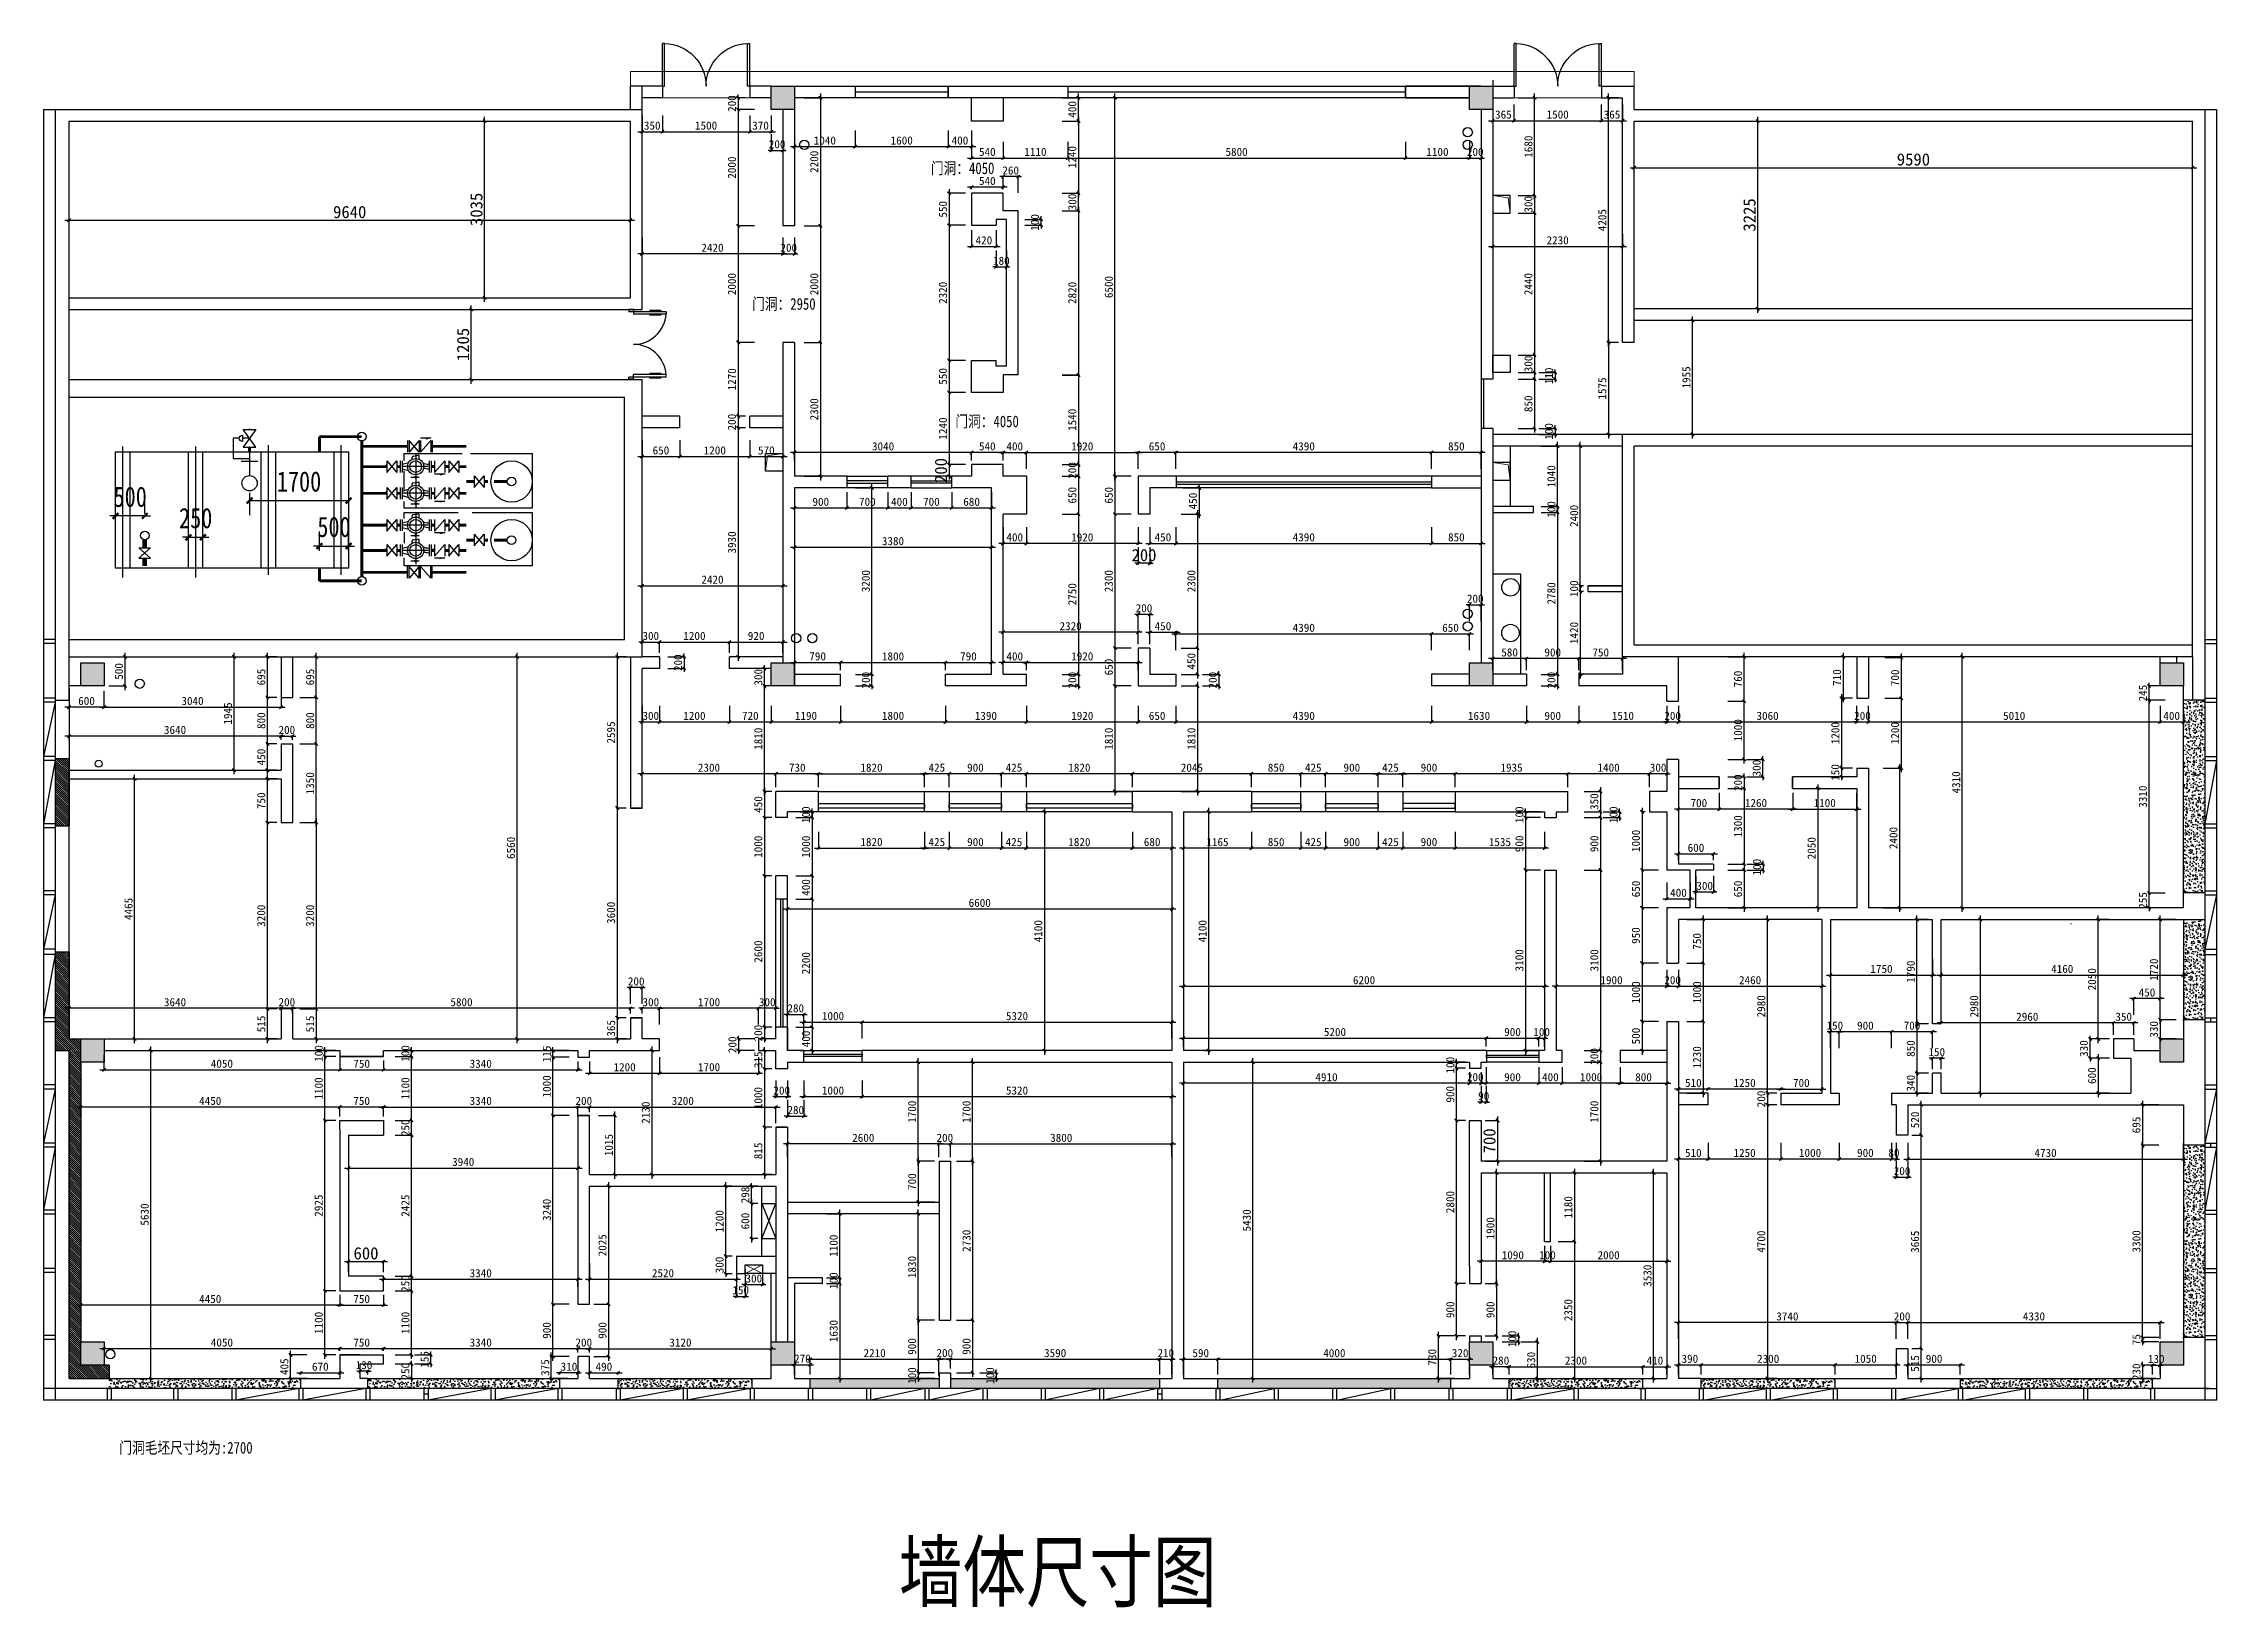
# Model space of a CAD drawing. Header units: millimetres. Extents: x 561810 to 956823, y -438984 to -391712.
# Drawn here: x 615020 to 652340, y -418565 to -391712 of the extents above; entities that cross this region are included whole.
import ezdxf

# ---------------------------------------------------------------- set-up
doc = ezdxf.new("R2010")
doc.units = ezdxf.units.MM
doc.header["$LTSCALE"] = 10
doc.header["$MEASUREMENT"] = 0
doc.linetypes.add('DASH', pattern=[0.35, 0.25, -0.1])
doc.linetypes.add('SDCEN9', pattern=[0.88, 0.6, -0.14, 0, -0.14])
doc.layers.get('0').update_dxf_attribs({"linetype": 'CONTINUOUS'})
doc.layers.get('DEFPOINTS').update_dxf_attribs({"color": 1, "linetype": 'CONTINUOUS'})
for name, color, linetype in [('COLUMN', 7, 'CONTINUOUS'), ('LS19', 3, 'CONTINUOUS'), ('PUB_HATCH', 144, 'CONTINUOUS'), ('WALL', 7, 'CONTINUOUS'), ('WINDOW', 4, 'CONTINUOUS'), ('喷淋', 6, 'CONTINUOUS'), ('填充', 8, 'CONTINUOUS'), ('墙', 7, 'CONTINUOUS'), ('排水', 3, 'CONTINUOUS'), ('消火栓', 2, 'CONTINUOUS'), ('给水', 1, 'CONTINUOUS')]:
    doc.layers.add(name, color=color, linetype=linetype)
doc.layers.add('家居内线', color=251, linetype='CONTINUOUS', lineweight=13)
doc.layers.add('细线', color=250, linetype='CONTINUOUS', lineweight=5)
doc.styles.add('-宋体_T3', font='simhei.ttf', dxfattribs={"width": 0.8})
doc.styles.add('12', font='', dxfattribs={"width": 0.8})
doc.styles.get("Standard").update_dxf_attribs({"font": 'txt.shx', "bigfont": '@@hztxt.shx'})
doc.styles.add('施洛华标注样式', font='')
doc.styles.get('12').set_extended_font_data('SimSun')
doc.styles.get('施洛华标注样式').set_extended_font_data('SimSun')
doc.dimstyles.new('STANDARD&&100', dxfattribs={"dimtxt": 350, "dimasz": 100, "dimexe": 250, "dimexo": 300, "dimgap": 150, "dimtad": 1, "dimdec": 0, "dimzin": 0, "dimdsep": 46, "dimtxsty": '-宋体_T3', "dimblk": 'ARCHTICK', "dimcen": 0.09, "dimadec": 0, "dimazin": 0, "dimtfac": 1, "dimtdec": 0, "dimtix": 1, "dimtmove": 2, "dimatfit": 3, "dimfxl": 0, "dimtolj": 1, "dimtzin": 0, "dimarcsym": 0})
doc.dimstyles.new('外标尺寸', dxfattribs={"dimscale": 70, "dimtxt": 3, "dimasz": 0.8, "dimexe": 0.25, "dimexo": 1, "dimgap": 0.5, "dimtad": 1, "dimdec": 0, "dimtxsty": '施洛华标注样式', "dimblk": 'ARCHTICK', "dimcen": 1.5, "dimdle": 1, "dimclrd": 250, "dimclre": 250, "dimclrt": 62, "dimadec": 0, "dimazin": 0, "dimtfac": 1, "dimtdec": 0, "dimtix": 1, "dimtmove": 1, "dimatfit": 3, "dimldrblk": 'ARCHTICK', "dimfxl": 0, "dimarcsym": 0})

msp = doc.modelspace()

# ---------------------------------------------------------------- texts
at = {"layer": '填充', "color": 142, "ltscale": 0.01, "style": '12', "width": 0.8}
for s, height, p in [('门洞：4050', 200, (630261.2, -393953.3)), ('门洞：2950', 200, (627191.6, -396283.2)), ('门洞：4050', 200, (630681.1, -398299.9)), ('门洞毛坯尺寸均为:2700', 200, (616322.7, -415921.3)), ('墙体尺寸图', 1000, (629711.8, -418450.5))]:
    msp.add_text(s, height=height, dxfattribs=at).set_placement(p)

# ---------------------------------------------------------------- blocks, each defined once
blk = doc.blocks.new('$DORLIB2D$00000002')
for p, q in [((-0.5, 0), (-0.5, 0.4875)), ((-0.475, 0.4875), (-0.5, 0.4875)), ((-0.475, 0), (-0.475, 0.4875)), ((0.475, 0), (0.475, 0.4875)), ((0.475, 0.4875), (0.5, 0.4875)), ((0.5, 0), (0.5, 0.4875)), ((-0.5, 0), (-0.475, 0)), ((0.5, 0), (0.475, 0))]:
    blk.add_line(p, q)
for centre, start, end in [((-0.4875, 0), 0, 88.53072), ((0.4875, 0), 91.46928, 180)]:
    blk.add_arc(centre, 0.4875, start, end)
blk = doc.blocks.new('_ARCHTICK')
at = {"color": 0, "linetype": 'ByBlock', "const_width": 0.4}
blk.add_lwpolyline([(-0.5, -0.5), (0.5, 0.5)], dxfattribs=at)
blk = doc.blocks.new('*D456')
at = {"layer": 'DEFPOINTS', "color": 0}
for p in [(617760, -400190), (617510, -400576), (617760, -400576)]:
    blk.add_point(p, dxfattribs=at)
at = {"layer": '消火栓', "color": 0, "lineweight": -2}
for p, q in [((617510, -400276), (617510, -399940)), ((617760, -400276), (617760, -399940)), ((617510, -400190), (617410, -400190)), ((617510, -400190), (617760, -400190)), ((617760, -400190), (617860, -400190))]:
    blk.add_line(p, q, dxfattribs=at)
at = {"layer": '消火栓', "color": 0, "lineweight": -2, "xscale": 100, "yscale": 100, "zscale": 100}
blk.add_blockref('_ARCHTICK', (617510, -400190), dxfattribs=at)
at = {"layer": '消火栓', "color": 0, "lineweight": -2, "xscale": 100, "yscale": 100, "zscale": 100, "rotation": 180}
blk.add_blockref('_ARCHTICK', (617760, -400190), dxfattribs=at)
at = {"layer": '消火栓', "color": 0, "insert": (617635, -399863), "char_height": 350, "attachment_point": 5, "style": '-宋体_T3'}
blk.add_mtext('\\A1;250', dxfattribs=at)
blk = doc.blocks.new('$VALVE$00000300')
for p, q in [((-44, 103), (44, 103)), ((0, 0), (0, 103))]:
    blk.add_line(p, q)
blk.add_lwpolyline([(-125, 91), (-125, -91), (125, 91), (125, -91), (-125, 91)])
blk.add_arc((0, 103), 43.8, 0, 180)
for p in [(-125, 0), (125, 0)]:
    blk.add_point(p)
blk = doc.blocks.new('SB131')
at = {"layer": 'LS19'}
for p, q in [((-0.5, -0.188), (-0.5, 0.188)), ((-0.438, -0.188), (-0.438, 0.188)), ((-0.438, 0.075), (-0.423, 0.075)), ((-0.118, 0.34), (0.017, 0.367)), ((0.017, 0.313), (-0.118, 0.34)), ((0.159, 0.34), (-0.118, 0.34)), ((0.017, 0.367), (0.017, 0.313)), ((0.438, 0.075), (0.227, 0.131)), ((0.438, -0.188), (0.438, 0.188)), ((0.5, -0.188), (0.5, 0.188)), ((-0.438, -0.075), (-0.423, -0.075)), ((-0.112, -0.237), (-0.112, -0.329)), ((0.081, -0.341), (-0.069, -0.366)), ((0.113, -0.237), (0.113, -0.304)), ((0.438, -0.075), (0.227, -0.131))]:
    blk.add_line(p, q, dxfattribs=at)
at = {"layer": 'LS19', "linetype": 'SDCEN9'}
for p, q in [((-0.407, 0), (0.408, 0)), ((0, -0.424), (0, 0.446))]:
    blk.add_line(p, q, dxfattribs=at)
at = {"layer": 'LS19'}
for radius in [0.263, 0.188]:
    blk.add_circle((0, 0), radius, dxfattribs=at)
for centre, radius, start, end in [((-0.423, -0.316), 0.391, 65.27529, 89.98087), ((-0.423, -0.475), 0.4, 61.3321, 89.97447), ((-0.075, -0.329), 0.0375, 180, 279.46232), ((0.075, -0.304), 0.0375, 279.46232, 0)]:
    blk.add_arc(centre, radius, start, end, dxfattribs=at)
blk.add_solid([(-0.118, 0.34), (0.017, 0.367), (0.017, 0.313)], dxfattribs=at)
at = {"color": 3, "width": 0.8, "flags": 1}
for tag, p in [('TYPE', (-0.295, -1.06)), ('COUNT', (-0.295, -1.492))]:
    blk.add_attdef(tag, p, '', height=0.4, dxfattribs=at)
blk = doc.blocks.new('*D457')
at = {"layer": 'DEFPOINTS', "color": 0}
for p in [(618560, -399124), (620260, -399124), (620260, -399561)]:
    blk.add_point(p, dxfattribs=at)
at = {"layer": '消火栓', "color": 0, "lineweight": -2}
for p, q in [((618560, -399424), (618560, -399811)), ((618560, -399561), (620260, -399561)), ((620260, -399424), (620260, -399811))]:
    blk.add_line(p, q, dxfattribs=at)
at = {"layer": '消火栓', "color": 0, "lineweight": -2, "xscale": 100, "yscale": 100, "zscale": 100, "rotation": 180}
blk.add_blockref('_ARCHTICK', (618560, -399561), dxfattribs=at)
at = {"layer": '消火栓', "color": 0, "lineweight": -2, "xscale": 100, "yscale": 100, "zscale": 100}
blk.add_blockref('_ARCHTICK', (620260, -399561), dxfattribs=at)
at = {"layer": '消火栓', "color": 0, "insert": (619410, -399234), "char_height": 350, "attachment_point": 5, "style": '-宋体_T3'}
blk.add_mtext('\\A1;1700', dxfattribs=at)
blk = doc.blocks.new('*D870')
at = {"layer": 'DEFPOINTS', "color": 0}
for p in [(616260, -399823), (616260, -400087), (616760, -400087, 3025)]:
    blk.add_point(p, dxfattribs=at)
at = {"layer": '消火栓', "color": 0, "lineweight": -2}
for p, q in [((616260, -399787), (616260, -399573)), ((616760, -399787), (616760, -399573)), ((616260, -399823), (616160, -399823)), ((616760, -399823), (616260, -399823)), ((616760, -399823), (616860, -399823))]:
    blk.add_line(p, q, dxfattribs=at)
at = {"layer": '消火栓', "color": 0, "lineweight": -2, "xscale": 100, "yscale": 100, "zscale": 100}
blk.add_blockref('_ARCHTICK', (616260, -399823), dxfattribs=at)
at = {"layer": '消火栓', "color": 0, "lineweight": -2, "xscale": 100, "yscale": 100, "zscale": 100, "rotation": 180}
blk.add_blockref('_ARCHTICK', (616760, -399823), dxfattribs=at)
at = {"layer": '消火栓', "color": 0, "insert": (616510, -399496), "char_height": 350, "attachment_point": 5, "style": '-宋体_T3'}
blk.add_mtext('\\A1;500', dxfattribs=at)
blk = doc.blocks.new('*D871')
at = {"layer": 'DEFPOINTS', "color": 0}
for p in [(620260, -400340), (619760, -400721), (620260, -400721)]:
    blk.add_point(p, dxfattribs=at)
at = {"layer": '消火栓', "color": 0, "lineweight": -2}
for p, q in [((619760, -400340), (619660, -400340)), ((619760, -400421), (619760, -400090)), ((619760, -400340), (620260, -400340)), ((620260, -400421), (620260, -400090)), ((620260, -400340), (620360, -400340))]:
    blk.add_line(p, q, dxfattribs=at)
at = {"layer": '消火栓', "color": 0, "lineweight": -2, "xscale": 100, "yscale": 100, "zscale": 100}
blk.add_blockref('_ARCHTICK', (619760, -400340), dxfattribs=at)
at = {"layer": '消火栓', "color": 0, "lineweight": -2, "xscale": 100, "yscale": 100, "zscale": 100, "rotation": 180}
blk.add_blockref('_ARCHTICK', (620260, -400340), dxfattribs=at)
at = {"layer": '消火栓', "color": 0, "insert": (620010, -400013), "char_height": 350, "attachment_point": 5, "style": '-宋体_T3'}
blk.add_mtext('\\A1;500', dxfattribs=at)
blk = doc.blocks.new('$DORLIB2D$00000011')
for p, q in [((-0.483, 0.396), (-0.483, 0.235)), ((-0.483, 0.396), (-0.467, 0.396)), ((-0.467, 0.471), (-0.467, -0.062)), ((-0.467, 0.471), (-0.433, 0.471)), ((-0.433, 0.471), (-0.433, 0.004)), ((-0.417, 0.396), (-0.433, 0.396)), ((-0.417, 0.396), (-0.417, 0.235)), ((0.417, 0.396), (0.417, 0.235)), ((0.417, 0.396), (0.433, 0.396)), ((0.433, 0.471), (0.433, 0.004)), ((0.467, 0.471), (0.433, 0.471)), ((0.467, 0.471), (0.467, -0.062)), ((0.483, 0.396), (0.467, 0.396)), ((0.483, 0.396), (0.483, 0.235)), ((-0.5, 0.004), (-0.433, 0.004)), ((-0.5, 0.004), (-0.5, -0.062)), ((-0.483, 0.235), (-0.467, 0.235)), ((-0.417, 0.235), (-0.433, 0.235)), ((0.417, 0.235), (0.433, 0.235)), ((0.5, 0.004), (0.433, 0.004)), ((0.483, 0.235), (0.467, 0.235)), ((0.5, 0.004), (0.5, -0.062)), ((-0.5, -0.062), (-0.467, -0.062)), ((0.5, -0.062), (0.467, -0.062))]:
    blk.add_line(p, q)
for centre, start, end in [((-0.467, 0.004), 0, 85.904), ((0.467, 0.004), 94.096, 180)]:
    blk.add_arc(centre, 0.467, start, end)
blk = doc.blocks.new('*D458')
at = {"color": 250, "lineweight": -2}
for p, q in [((625300, -392947), (625300, -393245)), ((625650, -392947), (625650, -393245)), ((625230, -393227), (625720, -393227))]:
    blk.add_line(p, q, dxfattribs=at)
at = {"layer": 'DEFPOINTS', "color": 0}
for p in [(625300, -392643), (625650, -392643), (625650, -393227)]:
    blk.add_point(p, dxfattribs=at)
at = {"color": 250, "lineweight": -2, "xscale": 56, "yscale": 56, "zscale": 56, "rotation": 180}
blk.add_blockref('_ARCHTICK', (625300, -393227), dxfattribs=at)
at = {"color": 250, "lineweight": -2, "xscale": 56, "yscale": 56, "zscale": 56}
blk.add_blockref('_ARCHTICK', (625650, -393227), dxfattribs=at)
at = {"color": 62, "insert": (625475, -393122), "char_height": 140, "attachment_point": 5, "style": '施洛华标注样式'}
blk.add_mtext('350', dxfattribs=at)
blk = doc.blocks.new('*D459')
at = {"color": 250, "lineweight": -2}
for p, q in [((625650, -392947), (625650, -393245)), ((627150, -392947), (627150, -393245)), ((625580, -393227), (627220, -393227))]:
    blk.add_line(p, q, dxfattribs=at)
at = {"layer": 'DEFPOINTS', "color": 0}
for p in [(625650, -392643), (627150, -392643), (627150, -393227)]:
    blk.add_point(p, dxfattribs=at)
at = {"color": 250, "lineweight": -2, "xscale": 56, "yscale": 56, "zscale": 56, "rotation": 180}
blk.add_blockref('_ARCHTICK', (625650, -393227), dxfattribs=at)
at = {"color": 250, "lineweight": -2, "xscale": 56, "yscale": 56, "zscale": 56}
blk.add_blockref('_ARCHTICK', (627150, -393227), dxfattribs=at)
at = {"color": 62, "insert": (626400, -393122), "char_height": 140, "attachment_point": 5, "style": '施洛华标注样式'}
blk.add_mtext('1500', dxfattribs=at)
blk = doc.blocks.new('*D460')
at = {"color": 250, "lineweight": -2}
for p, q in [((627150, -392947), (627150, -393245)), ((627520, -392947), (627520, -393245)), ((627080, -393227), (627590, -393227))]:
    blk.add_line(p, q, dxfattribs=at)
at = {"layer": 'DEFPOINTS', "color": 0}
for p in [(627150, -392643), (627520, -392843), (627520, -393227)]:
    blk.add_point(p, dxfattribs=at)
at = {"color": 250, "lineweight": -2, "xscale": 56, "yscale": 56, "zscale": 56, "rotation": 180}
blk.add_blockref('_ARCHTICK', (627150, -393227), dxfattribs=at)
at = {"color": 250, "lineweight": -2, "xscale": 56, "yscale": 56, "zscale": 56}
blk.add_blockref('_ARCHTICK', (627520, -393227), dxfattribs=at)
at = {"color": 62, "insert": (627335, -393122), "char_height": 140, "attachment_point": 5, "style": '施洛华标注样式'}
blk.add_mtext('370', dxfattribs=at)
blk = doc.blocks.new('*D461')
at = {"color": 250, "lineweight": -2}
for p, q in [((627520, -393267), (627520, -393565)), ((627720, -393267), (627720, -393565)), ((627520, -393547), (627464, -393547)), ((627520, -393547), (627720, -393547)), ((627720, -393547), (627776, -393547))]:
    blk.add_line(p, q, dxfattribs=at)
at = {"layer": 'DEFPOINTS', "color": 0}
for p in [(627520, -392843), (627720, -392843), (627720, -393547)]:
    blk.add_point(p, dxfattribs=at)
at = {"color": 250, "lineweight": -2, "xscale": 56, "yscale": 56, "zscale": 56}
blk.add_blockref('_ARCHTICK', (627520, -393547), dxfattribs=at)
at = {"color": 250, "lineweight": -2, "xscale": 56, "yscale": 56, "zscale": 56, "rotation": 180}
blk.add_blockref('_ARCHTICK', (627720, -393547), dxfattribs=at)
at = {"color": 62, "insert": (627620, -393442), "char_height": 140, "attachment_point": 5, "style": '施洛华标注样式'}
blk.add_mtext('200', dxfattribs=at)
blk = doc.blocks.new('*D462')
at = {"color": 250, "lineweight": -2}
for p, q in [((626950, -392643), (626950, -392587)), ((627080, -392643), (626933, -392643)), ((627230, -392843), (626933, -392843)), ((626950, -392643), (626950, -392843)), ((626950, -392843), (626950, -392899))]:
    blk.add_line(p, q, dxfattribs=at)
at = {"layer": 'DEFPOINTS', "color": 0}
for p in [(626950, -392843), (627150, -392643), (627520, -392843)]:
    blk.add_point(p, dxfattribs=at)
at = {"color": 250, "lineweight": -2, "xscale": 56, "yscale": 56, "zscale": 56}
for p, rotation in [((626950, -392643), 270), ((626950, -392843), 90)]:
    blk.add_blockref('_ARCHTICK', p, dxfattribs=dict(at, rotation=rotation))
at = {"color": 62, "insert": (626845, -392743), "char_height": 140, "attachment_point": 5, "rotation": 90, "style": '施洛华标注样式'}
blk.add_mtext('200', dxfattribs=at)
blk = doc.blocks.new('*D463')
at = {"color": 250, "lineweight": -2}
for p, q in [((627230, -392843), (626933, -392843)), ((626950, -392773), (626950, -394913)), ((627230, -394843), (626933, -394843))]:
    blk.add_line(p, q, dxfattribs=at)
at = {"layer": 'DEFPOINTS', "color": 0}
for p in [(627520, -392843), (626950, -394843), (627720, -394843)]:
    blk.add_point(p, dxfattribs=at)
at = {"color": 250, "lineweight": -2, "xscale": 56, "yscale": 56, "zscale": 56}
for p, rotation in [((626950, -392843), 90), ((626950, -394843), 270)]:
    blk.add_blockref('_ARCHTICK', p, dxfattribs=dict(at, rotation=rotation))
at = {"color": 62, "insert": (626845, -393843), "char_height": 140, "attachment_point": 5, "rotation": 90, "style": '施洛华标注样式'}
blk.add_mtext('2000', dxfattribs=at)
blk = doc.blocks.new('*D464')
at = {"color": 250, "lineweight": -2}
for p, q in [((627230, -394843), (626933, -394843)), ((626950, -394773), (626950, -396913)), ((627230, -396843), (626933, -396843))]:
    blk.add_line(p, q, dxfattribs=at)
at = {"layer": 'DEFPOINTS', "color": 0}
for p in [(627720, -394843), (626950, -396843), (627720, -396843)]:
    blk.add_point(p, dxfattribs=at)
at = {"color": 250, "lineweight": -2, "xscale": 56, "yscale": 56, "zscale": 56}
for p, rotation in [((626950, -394843), 90), ((626950, -396843), 270)]:
    blk.add_blockref('_ARCHTICK', p, dxfattribs=dict(at, rotation=rotation))
at = {"color": 62, "insert": (626845, -395843), "char_height": 140, "attachment_point": 5, "rotation": 90, "style": '施洛华标注样式'}
blk.add_mtext('2000', dxfattribs=at)
blk = doc.blocks.new('*D465')
at = {"color": 250, "lineweight": -2}
for p, q in [((627230, -396843), (626933, -396843)), ((626950, -396773), (626950, -398183)), ((627080, -398113), (626933, -398113))]:
    blk.add_line(p, q, dxfattribs=at)
at = {"layer": 'DEFPOINTS', "color": 0}
for p in [(627720, -396843), (626950, -398113), (627150, -398113)]:
    blk.add_point(p, dxfattribs=at)
at = {"color": 250, "lineweight": -2, "xscale": 56, "yscale": 56, "zscale": 56}
for p, rotation in [((626950, -396843), 90), ((626950, -398113), 270)]:
    blk.add_blockref('_ARCHTICK', p, dxfattribs=dict(at, rotation=rotation))
at = {"color": 62, "insert": (626845, -397478), "char_height": 140, "attachment_point": 5, "rotation": 90, "style": '施洛华标注样式'}
blk.add_mtext('1270', dxfattribs=at)
blk = doc.blocks.new('*D466')
at = {"color": 250, "lineweight": -2}
for p, q in [((627080, -398113), (626933, -398113)), ((626950, -398113), (626950, -398057)), ((626950, -398113), (626950, -398313)), ((627080, -398313), (626933, -398313)), ((626950, -398313), (626950, -398369))]:
    blk.add_line(p, q, dxfattribs=at)
at = {"layer": 'DEFPOINTS', "color": 0}
for p in [(627150, -398113), (626950, -398313), (627150, -398313)]:
    blk.add_point(p, dxfattribs=at)
at = {"color": 250, "lineweight": -2, "xscale": 56, "yscale": 56, "zscale": 56}
for p, rotation in [((626950, -398113), 270), ((626950, -398313), 90)]:
    blk.add_blockref('_ARCHTICK', p, dxfattribs=dict(at, rotation=rotation))
at = {"color": 62, "insert": (626845, -398213), "char_height": 140, "attachment_point": 5, "rotation": 90, "style": '施洛华标注样式'}
blk.add_mtext('200', dxfattribs=at)
blk = doc.blocks.new('*D467')
at = {"color": 250, "lineweight": -2}
for p, q in [((627080, -398313), (626933, -398313)), ((626950, -398243), (626950, -402313)), ((627080, -402243), (626933, -402243))]:
    blk.add_line(p, q, dxfattribs=at)
at = {"layer": 'DEFPOINTS', "color": 0}
for p in [(627150, -398313), (626950, -402243), (627150, -402243)]:
    blk.add_point(p, dxfattribs=at)
at = {"color": 250, "lineweight": -2, "xscale": 56, "yscale": 56, "zscale": 56}
for p, rotation in [((626950, -398313), 90), ((626950, -402243), 270)]:
    blk.add_blockref('_ARCHTICK', p, dxfattribs=dict(at, rotation=rotation))
at = {"color": 62, "insert": (626845, -400278), "char_height": 140, "attachment_point": 5, "rotation": 90, "style": '施洛华标注样式'}
blk.add_mtext('3930', dxfattribs=at)
blk = doc.blocks.new('*D468')
at = {"color": 250, "lineweight": -2}
for p, q in [((625300, -398524), (625300, -398822)), ((625950, -398524), (625950, -398822)), ((625230, -398804), (626020, -398804))]:
    blk.add_line(p, q, dxfattribs=at)
at = {"layer": 'DEFPOINTS', "color": 0}
for p in [(625300, -398313), (625950, -398313), (625950, -398804)]:
    blk.add_point(p, dxfattribs=at)
at = {"color": 250, "lineweight": -2, "xscale": 56, "yscale": 56, "zscale": 56, "rotation": 180}
blk.add_blockref('_ARCHTICK', (625300, -398804), dxfattribs=at)
at = {"color": 250, "lineweight": -2, "xscale": 56, "yscale": 56, "zscale": 56}
blk.add_blockref('_ARCHTICK', (625950, -398804), dxfattribs=at)
at = {"color": 62, "insert": (625625, -398699), "char_height": 140, "attachment_point": 5, "style": '施洛华标注样式'}
blk.add_mtext('650', dxfattribs=at)
blk = doc.blocks.new('*D469')
at = {"color": 250, "lineweight": -2}
for p, q in [((625950, -398524), (625950, -398822)), ((627150, -398524), (627150, -398822)), ((625880, -398804), (627220, -398804))]:
    blk.add_line(p, q, dxfattribs=at)
at = {"layer": 'DEFPOINTS', "color": 0}
for p in [(625950, -398313), (627150, -398313), (627150, -398804)]:
    blk.add_point(p, dxfattribs=at)
at = {"color": 250, "lineweight": -2, "xscale": 56, "yscale": 56, "zscale": 56, "rotation": 180}
blk.add_blockref('_ARCHTICK', (625950, -398804), dxfattribs=at)
at = {"color": 250, "lineweight": -2, "xscale": 56, "yscale": 56, "zscale": 56}
blk.add_blockref('_ARCHTICK', (627150, -398804), dxfattribs=at)
at = {"color": 62, "insert": (626550, -398699), "char_height": 140, "attachment_point": 5, "style": '施洛华标注样式'}
blk.add_mtext('1200', dxfattribs=at)
blk = doc.blocks.new('*D470')
at = {"color": 250, "lineweight": -2}
for p, q in [((627150, -398524), (627150, -398822)), ((627720, -398524), (627720, -398822)), ((627080, -398804), (627790, -398804))]:
    blk.add_line(p, q, dxfattribs=at)
at = {"layer": 'DEFPOINTS', "color": 0}
for p in [(627150, -398313), (627720, -398313), (627720, -398804)]:
    blk.add_point(p, dxfattribs=at)
at = {"color": 250, "lineweight": -2, "xscale": 56, "yscale": 56, "zscale": 56, "rotation": 180}
blk.add_blockref('_ARCHTICK', (627150, -398804), dxfattribs=at)
at = {"color": 250, "lineweight": -2, "xscale": 56, "yscale": 56, "zscale": 56}
blk.add_blockref('_ARCHTICK', (627720, -398804), dxfattribs=at)
at = {"color": 62, "insert": (627435, -398699), "char_height": 140, "attachment_point": 5, "style": '施洛华标注样式'}
blk.add_mtext('570', dxfattribs=at)
blk = doc.blocks.new('*D471')
at = {"color": 250, "lineweight": -2}
for p, q in [((625300, -401989), (625244, -401989)), ((625300, -402173), (625300, -401972)), ((625300, -401989), (625600, -401989)), ((625600, -402173), (625600, -401972)), ((625600, -401989), (625656, -401989))]:
    blk.add_line(p, q, dxfattribs=at)
at = {"layer": 'DEFPOINTS', "color": 0}
for p in [(625300, -402243), (625600, -401989), (625600, -402243)]:
    blk.add_point(p, dxfattribs=at)
at = {"color": 250, "lineweight": -2, "xscale": 56, "yscale": 56, "zscale": 56}
blk.add_blockref('_ARCHTICK', (625300, -401989), dxfattribs=at)
at = {"color": 250, "lineweight": -2, "xscale": 56, "yscale": 56, "zscale": 56, "rotation": 180}
blk.add_blockref('_ARCHTICK', (625600, -401989), dxfattribs=at)
at = {"color": 62, "insert": (625450, -401884), "char_height": 140, "attachment_point": 5, "style": '施洛华标注样式'}
blk.add_mtext('300', dxfattribs=at)
blk = doc.blocks.new('*D472')
at = {"color": 250, "lineweight": -2}
for p, q in [((625530, -401989), (626870, -401989)), ((625600, -402173), (625600, -401972)), ((626800, -402173), (626800, -401972))]:
    blk.add_line(p, q, dxfattribs=at)
at = {"layer": 'DEFPOINTS', "color": 0}
for p in [(625600, -402243), (626800, -401989), (626800, -402243)]:
    blk.add_point(p, dxfattribs=at)
at = {"color": 250, "lineweight": -2, "xscale": 56, "yscale": 56, "zscale": 56, "rotation": 180}
blk.add_blockref('_ARCHTICK', (625600, -401989), dxfattribs=at)
at = {"color": 250, "lineweight": -2, "xscale": 56, "yscale": 56, "zscale": 56}
blk.add_blockref('_ARCHTICK', (626800, -401989), dxfattribs=at)
at = {"color": 62, "insert": (626200, -401884), "char_height": 140, "attachment_point": 5, "style": '施洛华标注样式'}
blk.add_mtext('1200', dxfattribs=at)
blk = doc.blocks.new('*D473')
at = {"color": 250, "lineweight": -2}
for p, q in [((626730, -401989), (627790, -401989)), ((626800, -402173), (626800, -401972)), ((627720, -402173), (627720, -401972))]:
    blk.add_line(p, q, dxfattribs=at)
at = {"layer": 'DEFPOINTS', "color": 0}
for p in [(626800, -402243), (627720, -401989), (627720, -402243)]:
    blk.add_point(p, dxfattribs=at)
at = {"color": 250, "lineweight": -2, "xscale": 56, "yscale": 56, "zscale": 56, "rotation": 180}
blk.add_blockref('_ARCHTICK', (626800, -401989), dxfattribs=at)
at = {"color": 250, "lineweight": -2, "xscale": 56, "yscale": 56, "zscale": 56}
blk.add_blockref('_ARCHTICK', (627720, -401989), dxfattribs=at)
at = {"color": 62, "insert": (627260, -401884), "char_height": 140, "attachment_point": 5, "style": '施洛华标注样式'}
blk.add_mtext('920', dxfattribs=at)
blk = doc.blocks.new('*D474')
at = {"color": 250, "lineweight": -2}
for p, q in [((625230, -401023), (627790, -401023)), ((625300, -401023), (625300, -401005)), ((627720, -401023), (627720, -401005))]:
    blk.add_line(p, q, dxfattribs=at)
at = {"layer": 'DEFPOINTS', "color": 0}
for p in [(625300, -401093), (627720, -401023), (627720, -401093)]:
    blk.add_point(p, dxfattribs=at)
at = {"color": 250, "lineweight": -2, "xscale": 56, "yscale": 56, "zscale": 56, "rotation": 180}
blk.add_blockref('_ARCHTICK', (625300, -401023), dxfattribs=at)
at = {"color": 250, "lineweight": -2, "xscale": 56, "yscale": 56, "zscale": 56}
blk.add_blockref('_ARCHTICK', (627720, -401023), dxfattribs=at)
at = {"color": 62, "insert": (626510, -400918), "char_height": 140, "attachment_point": 5, "style": '施洛华标注样式'}
blk.add_mtext('2420', dxfattribs=at)
blk = doc.blocks.new('*D475')
at = {"color": 250, "lineweight": -2}
for p, q in [((628363, -392573), (628363, -394913)), ((628083, -392643), (628380, -392643)), ((628083, -394843), (628380, -394843))]:
    blk.add_line(p, q, dxfattribs=at)
at = {"layer": 'DEFPOINTS', "color": 0}
for p in [(627920, -392643), (627920, -394843), (628363, -394843)]:
    blk.add_point(p, dxfattribs=at)
at = {"color": 250, "lineweight": -2, "xscale": 56, "yscale": 56, "zscale": 56}
for p, rotation in [((628363, -392643), 90), ((628363, -394843), 270)]:
    blk.add_blockref('_ARCHTICK', p, dxfattribs=dict(at, rotation=rotation))
at = {"color": 62, "insert": (628258, -393743), "char_height": 140, "attachment_point": 5, "rotation": 90, "style": '施洛华标注样式'}
blk.add_mtext('2200', dxfattribs=at)
blk = doc.blocks.new('*D476')
at = {"color": 250, "lineweight": -2}
for p, q in [((628083, -394843), (628380, -394843)), ((628363, -394773), (628363, -396913)), ((628083, -396843), (628380, -396843))]:
    blk.add_line(p, q, dxfattribs=at)
at = {"layer": 'DEFPOINTS', "color": 0}
for p in [(627920, -394843), (627920, -396843), (628363, -396843)]:
    blk.add_point(p, dxfattribs=at)
at = {"color": 250, "lineweight": -2, "xscale": 56, "yscale": 56, "zscale": 56}
for p, rotation in [((628363, -394843), 90), ((628363, -396843), 270)]:
    blk.add_blockref('_ARCHTICK', p, dxfattribs=dict(at, rotation=rotation))
at = {"color": 62, "insert": (628258, -395843), "char_height": 140, "attachment_point": 5, "rotation": 90, "style": '施洛华标注样式'}
blk.add_mtext('2000', dxfattribs=at)
blk = doc.blocks.new('*D477')
at = {"color": 250, "lineweight": -2}
for p, q in [((628083, -396843), (628380, -396843)), ((628363, -396773), (628363, -399213)), ((628083, -399143), (628380, -399143))]:
    blk.add_line(p, q, dxfattribs=at)
at = {"layer": 'DEFPOINTS', "color": 0}
for p in [(627920, -396843), (627920, -399143), (628363, -399143)]:
    blk.add_point(p, dxfattribs=at)
at = {"color": 250, "lineweight": -2, "xscale": 56, "yscale": 56, "zscale": 56}
for p, rotation in [((628363, -396843), 90), ((628363, -399143), 270)]:
    blk.add_blockref('_ARCHTICK', p, dxfattribs=dict(at, rotation=rotation))
at = {"color": 62, "insert": (628258, -397993), "char_height": 140, "attachment_point": 5, "rotation": 90, "style": '施洛华标注样式'}
blk.add_mtext('2300', dxfattribs=at)
blk = doc.blocks.new('*D478')
at = {"color": 250, "lineweight": -2}
for p, q in [((627720, -395044), (627720, -395341)), ((627920, -395044), (627920, -395341)), ((627720, -395324), (627664, -395324)), ((627720, -395324), (627920, -395324)), ((627920, -395324), (627976, -395324))]:
    blk.add_line(p, q, dxfattribs=at)
at = {"layer": 'DEFPOINTS', "color": 0}
for p in [(627720, -394843), (627920, -394843), (627920, -395324)]:
    blk.add_point(p, dxfattribs=at)
at = {"color": 250, "lineweight": -2, "xscale": 56, "yscale": 56, "zscale": 56}
blk.add_blockref('_ARCHTICK', (627720, -395324), dxfattribs=at)
at = {"color": 250, "lineweight": -2, "xscale": 56, "yscale": 56, "zscale": 56, "rotation": 180}
blk.add_blockref('_ARCHTICK', (627920, -395324), dxfattribs=at)
at = {"color": 62, "insert": (627820, -395219), "char_height": 140, "attachment_point": 5, "style": '施洛华标注样式'}
blk.add_mtext('200', dxfattribs=at)
blk = doc.blocks.new('*D479')
at = {"color": 250, "lineweight": -2}
for p, q in [((625300, -395044), (625300, -395341)), ((627720, -395044), (627720, -395341)), ((627790, -395324), (625230, -395324))]:
    blk.add_line(p, q, dxfattribs=at)
at = {"layer": 'DEFPOINTS', "color": 0}
for p in [(625300, -394843), (627720, -394843), (625300, -395324)]:
    blk.add_point(p, dxfattribs=at)
at = {"color": 250, "lineweight": -2, "xscale": 56, "yscale": 56, "zscale": 56, "rotation": 180}
blk.add_blockref('_ARCHTICK', (625300, -395324), dxfattribs=at)
at = {"color": 250, "lineweight": -2, "xscale": 56, "yscale": 56, "zscale": 56}
blk.add_blockref('_ARCHTICK', (627720, -395324), dxfattribs=at)
at = {"color": 62, "insert": (626510, -395219), "char_height": 140, "attachment_point": 5, "style": '施洛华标注样式'}
blk.add_mtext('2420', dxfattribs=at)
blk = doc.blocks.new('*D480')
at = {"color": 250, "lineweight": -2}
for p, q in [((627920, -393203), (627920, -393500)), ((628960, -393203), (628960, -393500)), ((627850, -393483), (629030, -393483))]:
    blk.add_line(p, q, dxfattribs=at)
at = {"layer": 'DEFPOINTS', "color": 0}
for p in [(627920, -392643), (628960, -392643), (628960, -393483)]:
    blk.add_point(p, dxfattribs=at)
at = {"color": 250, "lineweight": -2, "xscale": 56, "yscale": 56, "zscale": 56, "rotation": 180}
blk.add_blockref('_ARCHTICK', (627920, -393483), dxfattribs=at)
at = {"color": 250, "lineweight": -2, "xscale": 56, "yscale": 56, "zscale": 56}
blk.add_blockref('_ARCHTICK', (628960, -393483), dxfattribs=at)
at = {"color": 62, "insert": (628440, -393378), "char_height": 140, "attachment_point": 5, "style": '施洛华标注样式'}
blk.add_mtext('1040', dxfattribs=at)
blk = doc.blocks.new('*D481')
at = {"color": 250, "lineweight": -2}
for p, q in [((628960, -393203), (628960, -393500)), ((630560, -393203), (630560, -393500)), ((628890, -393483), (630630, -393483))]:
    blk.add_line(p, q, dxfattribs=at)
at = {"layer": 'DEFPOINTS', "color": 0}
for p in [(628960, -392643), (630560, -392643), (630560, -393483)]:
    blk.add_point(p, dxfattribs=at)
at = {"color": 250, "lineweight": -2, "xscale": 56, "yscale": 56, "zscale": 56, "rotation": 180}
blk.add_blockref('_ARCHTICK', (628960, -393483), dxfattribs=at)
at = {"color": 250, "lineweight": -2, "xscale": 56, "yscale": 56, "zscale": 56}
blk.add_blockref('_ARCHTICK', (630560, -393483), dxfattribs=at)
at = {"color": 62, "insert": (629760, -393378), "char_height": 140, "attachment_point": 5, "style": '施洛华标注样式'}
blk.add_mtext('1600', dxfattribs=at)
blk = doc.blocks.new('*D482')
at = {"color": 250, "lineweight": -2}
for p, q in [((630560, -393203), (630560, -393500)), ((630960, -393203), (630960, -393500)), ((630490, -393483), (631030, -393483))]:
    blk.add_line(p, q, dxfattribs=at)
at = {"layer": 'DEFPOINTS', "color": 0}
for p in [(630560, -392643), (630960, -393043), (630960, -393483)]:
    blk.add_point(p, dxfattribs=at)
at = {"color": 250, "lineweight": -2, "xscale": 56, "yscale": 56, "zscale": 56, "rotation": 180}
blk.add_blockref('_ARCHTICK', (630560, -393483), dxfattribs=at)
at = {"color": 250, "lineweight": -2, "xscale": 56, "yscale": 56, "zscale": 56}
blk.add_blockref('_ARCHTICK', (630960, -393483), dxfattribs=at)
at = {"color": 62, "insert": (630760, -393378), "char_height": 140, "attachment_point": 5, "style": '施洛华标注样式'}
blk.add_mtext('400', dxfattribs=at)
blk = doc.blocks.new('*D483')
at = {"color": 250, "lineweight": -2}
for p, q in [((630890, -393679), (631570, -393679)), ((630960, -393399), (630960, -393696)), ((631500, -393399), (631500, -393696))]:
    blk.add_line(p, q, dxfattribs=at)
at = {"layer": 'DEFPOINTS', "color": 0}
for p in [(630960, -393043), (631500, -393043), (631500, -393679)]:
    blk.add_point(p, dxfattribs=at)
at = {"color": 250, "lineweight": -2, "xscale": 56, "yscale": 56, "zscale": 56, "rotation": 180}
blk.add_blockref('_ARCHTICK', (630960, -393679), dxfattribs=at)
at = {"color": 250, "lineweight": -2, "xscale": 56, "yscale": 56, "zscale": 56}
blk.add_blockref('_ARCHTICK', (631500, -393679), dxfattribs=at)
at = {"color": 62, "insert": (631230, -393574), "char_height": 140, "attachment_point": 5, "style": '施洛华标注样式'}
blk.add_mtext('540', dxfattribs=at)
blk = doc.blocks.new('*D484')
at = {"color": 250, "lineweight": -2}
for p, q in [((631430, -393679), (632681, -393679)), ((631500, -393399), (631500, -393696)), ((632611, -393399), (632611, -393696))]:
    blk.add_line(p, q, dxfattribs=at)
at = {"layer": 'DEFPOINTS', "color": 0}
for p in [(632611, -392643), (631500, -393043), (632611, -393679)]:
    blk.add_point(p, dxfattribs=at)
at = {"color": 250, "lineweight": -2, "xscale": 56, "yscale": 56, "zscale": 56, "rotation": 180}
blk.add_blockref('_ARCHTICK', (631500, -393679), dxfattribs=at)
at = {"color": 250, "lineweight": -2, "xscale": 56, "yscale": 56, "zscale": 56}
blk.add_blockref('_ARCHTICK', (632611, -393679), dxfattribs=at)
at = {"color": 62, "insert": (632056, -393574), "char_height": 140, "attachment_point": 5, "style": '施洛华标注样式'}
blk.add_mtext('1110', dxfattribs=at)
blk = doc.blocks.new('*D485')
at = {"color": 250, "lineweight": -2}
for p, q in [((632541, -393679), (638481, -393679)), ((632611, -393399), (632611, -393696)), ((638411, -393399), (638411, -393696))]:
    blk.add_line(p, q, dxfattribs=at)
at = {"layer": 'DEFPOINTS', "color": 0}
for p in [(632611, -392643), (638411, -392643), (638411, -393679)]:
    blk.add_point(p, dxfattribs=at)
at = {"color": 250, "lineweight": -2, "xscale": 56, "yscale": 56, "zscale": 56, "rotation": 180}
blk.add_blockref('_ARCHTICK', (632611, -393679), dxfattribs=at)
at = {"color": 250, "lineweight": -2, "xscale": 56, "yscale": 56, "zscale": 56}
blk.add_blockref('_ARCHTICK', (638411, -393679), dxfattribs=at)
at = {"color": 62, "insert": (635511, -393574), "char_height": 140, "attachment_point": 5, "style": '施洛华标注样式'}
blk.add_mtext('5800', dxfattribs=at)
blk = doc.blocks.new('*D486')
at = {"color": 250, "lineweight": -2}
for p, q in [((638341, -393679), (639580, -393679)), ((638411, -393399), (638411, -393696)), ((639510, -393399), (639510, -393696))]:
    blk.add_line(p, q, dxfattribs=at)
at = {"layer": 'DEFPOINTS', "color": 0}
for p in [(638411, -392643), (639510, -392843), (639510, -393679)]:
    blk.add_point(p, dxfattribs=at)
at = {"color": 250, "lineweight": -2, "xscale": 56, "yscale": 56, "zscale": 56, "rotation": 180}
blk.add_blockref('_ARCHTICK', (638411, -393679), dxfattribs=at)
at = {"color": 250, "lineweight": -2, "xscale": 56, "yscale": 56, "zscale": 56}
blk.add_blockref('_ARCHTICK', (639510, -393679), dxfattribs=at)
at = {"color": 62, "insert": (638961, -393574), "char_height": 140, "attachment_point": 5, "style": '施洛华标注样式'}
blk.add_mtext('1100', dxfattribs=at)
blk = doc.blocks.new('*D487')
at = {"color": 250, "lineweight": -2}
for p, q in [((639510, -393679), (639454, -393679)), ((639510, -393399), (639510, -393696)), ((639510, -393679), (639710, -393679)), ((639710, -393399), (639710, -393696)), ((639710, -393679), (639766, -393679))]:
    blk.add_line(p, q, dxfattribs=at)
at = {"layer": 'DEFPOINTS', "color": 0}
for p in [(639510, -392843), (639710, -392843), (639710, -393679)]:
    blk.add_point(p, dxfattribs=at)
at = {"color": 250, "lineweight": -2, "xscale": 56, "yscale": 56, "zscale": 56}
blk.add_blockref('_ARCHTICK', (639510, -393679), dxfattribs=at)
at = {"color": 250, "lineweight": -2, "xscale": 56, "yscale": 56, "zscale": 56, "rotation": 180}
blk.add_blockref('_ARCHTICK', (639710, -393679), dxfattribs=at)
at = {"color": 62, "insert": (639610, -393574), "char_height": 140, "attachment_point": 5, "style": '施洛华标注样式'}
blk.add_mtext('200', dxfattribs=at)
blk = doc.blocks.new('*D488')
at = {"color": 250, "lineweight": -2}
for p, q in [((632795, -393113), (632795, -392573)), ((632515, -392643), (632813, -392643)), ((632515, -393043), (632813, -393043))]:
    blk.add_line(p, q, dxfattribs=at)
at = {"layer": 'DEFPOINTS', "color": 0}
for p in [(631500, -392643), (632795, -392643), (631500, -393043)]:
    blk.add_point(p, dxfattribs=at)
at = {"color": 250, "lineweight": -2, "xscale": 56, "yscale": 56, "zscale": 56}
for p, rotation in [((632795, -392643), 90), ((632795, -393043), 270)]:
    blk.add_blockref('_ARCHTICK', p, dxfattribs=dict(at, rotation=rotation))
at = {"color": 62, "insert": (632690, -392843), "char_height": 140, "attachment_point": 5, "rotation": 90, "style": '施洛华标注样式'}
blk.add_mtext('400', dxfattribs=at)
blk = doc.blocks.new('*D489')
at = {"color": 250, "lineweight": -2}
for p, q in [((632795, -392973), (632795, -394353)), ((632515, -393043), (632813, -393043)), ((632515, -394283), (632813, -394283))]:
    blk.add_line(p, q, dxfattribs=at)
at = {"layer": 'DEFPOINTS', "color": 0}
for p in [(631500, -393043), (631500, -394283), (632795, -394283)]:
    blk.add_point(p, dxfattribs=at)
at = {"color": 250, "lineweight": -2, "xscale": 56, "yscale": 56, "zscale": 56}
for p, rotation in [((632795, -393043), 90), ((632795, -394283), 270)]:
    blk.add_blockref('_ARCHTICK', p, dxfattribs=dict(at, rotation=rotation))
at = {"color": 62, "insert": (632690, -393663), "char_height": 140, "attachment_point": 5, "rotation": 90, "style": '施洛华标注样式'}
blk.add_mtext('1240', dxfattribs=at)
blk = doc.blocks.new('*D490')
at = {"color": 250, "lineweight": -2}
for p, q in [((632515, -397403), (632813, -397403)), ((632795, -397333), (632795, -399013)), ((632515, -398943), (632813, -398943))]:
    blk.add_line(p, q, dxfattribs=at)
at = {"layer": 'DEFPOINTS', "color": 0}
for p in [(631761, -397403), (631500, -398943), (632795, -398943)]:
    blk.add_point(p, dxfattribs=at)
at = {"color": 250, "lineweight": -2, "xscale": 56, "yscale": 56, "zscale": 56}
for p, rotation in [((632795, -397403), 90), ((632795, -398943), 270)]:
    blk.add_blockref('_ARCHTICK', p, dxfattribs=dict(at, rotation=rotation))
at = {"color": 62, "insert": (632690, -398173), "char_height": 140, "attachment_point": 5, "rotation": 90, "style": '施洛华标注样式'}
blk.add_mtext('1540', dxfattribs=at)
blk = doc.blocks.new('*D491')
at = {"color": 250, "lineweight": -2}
for p, q in [((632515, -398943), (632813, -398943)), ((632795, -398943), (632795, -398887)), ((632795, -398943), (632795, -399143)), ((632515, -399143), (632813, -399143)), ((632795, -399143), (632795, -399199))]:
    blk.add_line(p, q, dxfattribs=at)
at = {"layer": 'DEFPOINTS', "color": 0}
for p in [(631500, -398943), (631901, -399143), (632795, -399143)]:
    blk.add_point(p, dxfattribs=at)
at = {"color": 250, "lineweight": -2, "xscale": 56, "yscale": 56, "zscale": 56}
for p, rotation in [((632795, -398943), 270), ((632795, -399143), 90)]:
    blk.add_blockref('_ARCHTICK', p, dxfattribs=dict(at, rotation=rotation))
at = {"color": 62, "insert": (632690, -399043), "char_height": 140, "attachment_point": 5, "rotation": 90, "style": '施洛华标注样式'}
blk.add_mtext('200', dxfattribs=at)
blk = doc.blocks.new('*D492')
at = {"color": 250, "lineweight": -2}
for p, q in [((631500, -393997), (631444, -393997)), ((631500, -394213), (631500, -393979)), ((631761, -393997), (631500, -393997)), ((631761, -394277), (631761, -393979)), ((631761, -393997), (631817, -393997))]:
    blk.add_line(p, q, dxfattribs=at)
at = {"layer": 'DEFPOINTS', "color": 0}
for p in [(631500, -393997), (631500, -394283), (631761, -394584)]:
    blk.add_point(p, dxfattribs=at)
at = {"color": 250, "lineweight": -2, "xscale": 56, "yscale": 56, "zscale": 56}
blk.add_blockref('_ARCHTICK', (631500, -393997), dxfattribs=at)
at = {"color": 250, "lineweight": -2, "xscale": 56, "yscale": 56, "zscale": 56, "rotation": 180}
blk.add_blockref('_ARCHTICK', (631761, -393997), dxfattribs=at)
at = {"color": 62, "insert": (631631, -393892), "char_height": 140, "attachment_point": 5, "style": '施洛华标注样式'}
blk.add_mtext('260', dxfattribs=at)
blk = doc.blocks.new('*D493')
at = {"color": 250, "lineweight": -2}
for p, q in [((631570, -394177), (630890, -394177)), ((630960, -394213), (630960, -394159)), ((631500, -394213), (631500, -394159))]:
    blk.add_line(p, q, dxfattribs=at)
at = {"layer": 'DEFPOINTS', "color": 0}
for p in [(630960, -394177), (630960, -394283), (631500, -394283)]:
    blk.add_point(p, dxfattribs=at)
at = {"color": 250, "lineweight": -2, "xscale": 56, "yscale": 56, "zscale": 56, "rotation": 180}
blk.add_blockref('_ARCHTICK', (630960, -394177), dxfattribs=at)
at = {"color": 250, "lineweight": -2, "xscale": 56, "yscale": 56, "zscale": 56}
blk.add_blockref('_ARCHTICK', (631500, -394177), dxfattribs=at)
at = {"color": 62, "insert": (631230, -394072), "char_height": 140, "attachment_point": 5, "style": '施洛华标注样式'}
blk.add_mtext('540', dxfattribs=at)
blk = doc.blocks.new('*D494')
at = {"color": 250, "lineweight": -2}
for p, q in [((630854, -394283), (630557, -394283)), ((630574, -394213), (630574, -394903)), ((630854, -394833), (630557, -394833))]:
    blk.add_line(p, q, dxfattribs=at)
at = {"layer": 'DEFPOINTS', "color": 0}
for p in [(630960, -394283), (630574, -394833), (630960, -394833)]:
    blk.add_point(p, dxfattribs=at)
at = {"color": 250, "lineweight": -2, "xscale": 56, "yscale": 56, "zscale": 56}
for p, rotation in [((630574, -394283), 90), ((630574, -394833), 270)]:
    blk.add_blockref('_ARCHTICK', p, dxfattribs=dict(at, rotation=rotation))
at = {"color": 62, "insert": (630469, -394558), "char_height": 140, "attachment_point": 5, "rotation": 90, "style": '施洛华标注样式'}
blk.add_mtext('550', dxfattribs=at)
blk = doc.blocks.new('*D495')
at = {"color": 250, "lineweight": -2}
for p, q in [((630854, -394833), (630557, -394833)), ((630574, -394763), (630574, -397223)), ((630854, -397153), (630557, -397153))]:
    blk.add_line(p, q, dxfattribs=at)
at = {"layer": 'DEFPOINTS', "color": 0}
for p in [(630960, -394833), (630574, -397153), (630960, -397153)]:
    blk.add_point(p, dxfattribs=at)
at = {"color": 250, "lineweight": -2, "xscale": 56, "yscale": 56, "zscale": 56}
for p, rotation in [((630574, -394833), 90), ((630574, -397153), 270)]:
    blk.add_blockref('_ARCHTICK', p, dxfattribs=dict(at, rotation=rotation))
at = {"color": 62, "insert": (630469, -395993), "char_height": 140, "attachment_point": 5, "rotation": 90, "style": '施洛华标注样式'}
blk.add_mtext('2320', dxfattribs=at)
blk = doc.blocks.new('*D496')
at = {"color": 250, "lineweight": -2}
for p, q in [((630574, -397083), (630574, -397773)), ((630854, -397153), (630557, -397153)), ((630854, -397703), (630557, -397703))]:
    blk.add_line(p, q, dxfattribs=at)
at = {"layer": 'DEFPOINTS', "color": 0}
for p in [(630960, -397153), (630574, -397703), (630960, -397703)]:
    blk.add_point(p, dxfattribs=at)
at = {"color": 250, "lineweight": -2, "xscale": 56, "yscale": 56, "zscale": 56}
for p, rotation in [((630574, -397153), 90), ((630574, -397703), 270)]:
    blk.add_blockref('_ARCHTICK', p, dxfattribs=dict(at, rotation=rotation))
at = {"color": 62, "insert": (630469, -397428), "char_height": 140, "attachment_point": 5, "rotation": 90, "style": '施洛华标注样式'}
blk.add_mtext('550', dxfattribs=at)
blk = doc.blocks.new('*D497')
at = {"color": 250, "lineweight": -2}
for p, q in [((630854, -397703), (630557, -397703)), ((630574, -397633), (630574, -399013)), ((630854, -398943), (630557, -398943))]:
    blk.add_line(p, q, dxfattribs=at)
at = {"layer": 'DEFPOINTS', "color": 0}
for p in [(630960, -397703), (630574, -398943), (630960, -398943)]:
    blk.add_point(p, dxfattribs=at)
at = {"color": 250, "lineweight": -2, "xscale": 56, "yscale": 56, "zscale": 56}
for p, rotation in [((630574, -397703), 90), ((630574, -398943), 270)]:
    blk.add_blockref('_ARCHTICK', p, dxfattribs=dict(at, rotation=rotation))
at = {"color": 62, "insert": (630469, -398323), "char_height": 140, "attachment_point": 5, "rotation": 90, "style": '施洛华标注样式'}
blk.add_mtext('1240', dxfattribs=at)
blk = doc.blocks.new('*D498')
at = {"color": 250, "lineweight": -2}
for p, q in [((630854, -398943), (630557, -398943)), ((630574, -398943), (630574, -398887)), ((630574, -398943), (630574, -399143)), ((630854, -399143), (630557, -399143)), ((630574, -399143), (630574, -399199))]:
    blk.add_line(p, q, dxfattribs=at)
at = {"layer": 'DEFPOINTS', "color": 0}
for p in [(630960, -398943), (630574, -399143), (630960, -399143)]:
    blk.add_point(p, dxfattribs=at)
at = {"color": 250, "lineweight": -2, "xscale": 56, "yscale": 56, "zscale": 56}
for p, rotation in [((630574, -398943), 270), ((630574, -399143), 90)]:
    blk.add_blockref('_ARCHTICK', p, dxfattribs=dict(at, rotation=rotation))
at = {"color": 62, "insert": (630434, -399043), "char_height": 210, "attachment_point": 5, "rotation": 90, "style": '施洛华标注样式'}
blk.add_mtext('200', dxfattribs=at)
blk = doc.blocks.new('*D499')
at = {"color": 250, "lineweight": -2}
for p, q in [((640628, -394393), (640628, -392573)), ((640348, -392643), (640645, -392643)), ((640348, -394323), (640645, -394323))]:
    blk.add_line(p, q, dxfattribs=at)
at = {"layer": 'DEFPOINTS', "color": 0}
for p in [(640210, -392643), (640628, -392643), (640210, -394323)]:
    blk.add_point(p, dxfattribs=at)
at = {"color": 250, "lineweight": -2, "xscale": 56, "yscale": 56, "zscale": 56}
for p, rotation in [((640628, -392643), 90), ((640628, -394323), 270)]:
    blk.add_blockref('_ARCHTICK', p, dxfattribs=dict(at, rotation=rotation))
at = {"color": 62, "insert": (640523, -393483), "char_height": 140, "attachment_point": 5, "rotation": 90, "style": '施洛华标注样式'}
blk.add_mtext('1680', dxfattribs=at)
blk = doc.blocks.new('*D500')
at = {"color": 250, "lineweight": -2}
for p, q in [((640348, -394323), (640645, -394323)), ((640628, -394323), (640628, -394267)), ((640628, -394323), (640628, -394623)), ((640348, -394623), (640645, -394623)), ((640628, -394623), (640628, -394679))]:
    blk.add_line(p, q, dxfattribs=at)
at = {"layer": 'DEFPOINTS', "color": 0}
for p in [(640210, -394323), (640210, -394623), (640628, -394623)]:
    blk.add_point(p, dxfattribs=at)
at = {"color": 250, "lineweight": -2, "xscale": 56, "yscale": 56, "zscale": 56}
for p, rotation in [((640628, -394323), 270), ((640628, -394623), 90)]:
    blk.add_blockref('_ARCHTICK', p, dxfattribs=dict(at, rotation=rotation))
at = {"color": 62, "insert": (640523, -394473), "char_height": 140, "attachment_point": 5, "rotation": 90, "style": '施洛华标注样式'}
blk.add_mtext('300', dxfattribs=at)
blk = doc.blocks.new('*D501')
at = {"color": 250, "lineweight": -2}
for p, q in [((640348, -394623), (640645, -394623)), ((640628, -394553), (640628, -397133)), ((640348, -397063), (640645, -397063))]:
    blk.add_line(p, q, dxfattribs=at)
at = {"layer": 'DEFPOINTS', "color": 0}
for p in [(640210, -394623), (640210, -397063), (640628, -397063)]:
    blk.add_point(p, dxfattribs=at)
at = {"color": 250, "lineweight": -2, "xscale": 56, "yscale": 56, "zscale": 56}
for p, rotation in [((640628, -394623), 90), ((640628, -397063), 270)]:
    blk.add_blockref('_ARCHTICK', p, dxfattribs=dict(at, rotation=rotation))
at = {"color": 62, "insert": (640523, -395843), "char_height": 140, "attachment_point": 5, "rotation": 90, "style": '施洛华标注样式'}
blk.add_mtext('2440', dxfattribs=at)
blk = doc.blocks.new('*D502')
at = {"color": 250, "lineweight": -2}
for p, q in [((640348, -397063), (640645, -397063)), ((640628, -397063), (640628, -397007)), ((640628, -397063), (640628, -397363)), ((640348, -397363), (640645, -397363)), ((640628, -397363), (640628, -397419))]:
    blk.add_line(p, q, dxfattribs=at)
at = {"layer": 'DEFPOINTS', "color": 0}
for p in [(640210, -397063), (640210, -397363), (640628, -397363)]:
    blk.add_point(p, dxfattribs=at)
at = {"color": 250, "lineweight": -2, "xscale": 56, "yscale": 56, "zscale": 56}
for p, rotation in [((640628, -397063), 270), ((640628, -397363), 90)]:
    blk.add_blockref('_ARCHTICK', p, dxfattribs=dict(at, rotation=rotation))
at = {"color": 62, "insert": (640523, -397213), "char_height": 140, "attachment_point": 5, "rotation": 90, "style": '施洛华标注样式'}
blk.add_mtext('300', dxfattribs=at)
blk = doc.blocks.new('*D503')
at = {"color": 250, "lineweight": -2}
for p, q in [((640701, -397363), (640998, -397363)), ((640981, -397363), (640981, -397307)), ((640981, -397363), (640981, -397473)), ((640701, -397473), (640998, -397473)), ((640981, -397473), (640981, -397529))]:
    blk.add_line(p, q, dxfattribs=at)
at = {"layer": 'DEFPOINTS', "color": 0}
for p in [(640210, -397363), (639910, -397473), (640981, -397473)]:
    blk.add_point(p, dxfattribs=at)
at = {"color": 250, "lineweight": -2, "xscale": 56, "yscale": 56, "zscale": 56}
for p, rotation in [((640981, -397363), 270), ((640981, -397473), 90)]:
    blk.add_blockref('_ARCHTICK', p, dxfattribs=dict(at, rotation=rotation))
at = {"color": 62, "insert": (640876, -397418), "char_height": 140, "attachment_point": 5, "rotation": 90, "style": '施洛华标注样式'}
blk.add_mtext('110', dxfattribs=at)
blk = doc.blocks.new('*D504')
at = {"color": 250, "lineweight": -2}
for p, q in [((640628, -397403), (640628, -398393)), ((640348, -397473), (640645, -397473)), ((640348, -398323), (640645, -398323))]:
    blk.add_line(p, q, dxfattribs=at)
at = {"layer": 'DEFPOINTS', "color": 0}
for p in [(639910, -397473), (639910, -398323), (640628, -398323)]:
    blk.add_point(p, dxfattribs=at)
at = {"color": 250, "lineweight": -2, "xscale": 56, "yscale": 56, "zscale": 56}
for p, rotation in [((640628, -397473), 90), ((640628, -398323), 270)]:
    blk.add_blockref('_ARCHTICK', p, dxfattribs=dict(at, rotation=rotation))
at = {"color": 62, "insert": (640523, -397898), "char_height": 140, "attachment_point": 5, "rotation": 90, "style": '施洛华标注样式'}
blk.add_mtext('850', dxfattribs=at)
blk = doc.blocks.new('*D505')
at = {"color": 250, "lineweight": -2}
for p, q in [((640701, -398323), (640998, -398323)), ((640701, -398423), (640998, -398423)), ((640981, -398323), (640981, -398267)), ((640981, -398323), (640981, -398423)), ((640981, -398423), (640981, -398479))]:
    blk.add_line(p, q, dxfattribs=at)
at = {"layer": 'DEFPOINTS', "color": 0}
for p in [(639910, -398323), (639910, -398423), (640981, -398423)]:
    blk.add_point(p, dxfattribs=at)
at = {"color": 250, "lineweight": -2, "xscale": 56, "yscale": 56, "zscale": 56}
for p, rotation in [((640981, -398323), 270), ((640981, -398423), 90)]:
    blk.add_blockref('_ARCHTICK', p, dxfattribs=dict(at, rotation=rotation))
at = {"color": 62, "insert": (640876, -398373), "char_height": 140, "attachment_point": 5, "rotation": 90, "style": '施洛华标注样式'}
blk.add_mtext('100', dxfattribs=at)
blk = doc.blocks.new('*D506')
at = {"color": 250, "lineweight": -2}
for p, q in [((641022, -399733), (641022, -398553)), ((640742, -398623), (641039, -398623)), ((640742, -399663), (641039, -399663))]:
    blk.add_line(p, q, dxfattribs=at)
at = {"layer": 'DEFPOINTS', "color": 0}
for p in [(640610, -398623), (641022, -398623), (640610, -399663)]:
    blk.add_point(p, dxfattribs=at)
at = {"color": 250, "lineweight": -2, "xscale": 56, "yscale": 56, "zscale": 56}
for p, rotation in [((641022, -398623), 90), ((641022, -399663), 270)]:
    blk.add_blockref('_ARCHTICK', p, dxfattribs=dict(at, rotation=rotation))
at = {"color": 62, "insert": (640917, -399143), "char_height": 140, "attachment_point": 5, "rotation": 90, "style": '施洛华标注样式'}
blk.add_mtext('1040', dxfattribs=at)
blk = doc.blocks.new('*D507')
at = {"color": 250, "lineweight": -2}
for p, q in [((640742, -399663), (641039, -399663)), ((641022, -399663), (641022, -399607)), ((641022, -399663), (641022, -399763)), ((640742, -399763), (641039, -399763)), ((641022, -399763), (641022, -399819))]:
    blk.add_line(p, q, dxfattribs=at)
at = {"layer": 'DEFPOINTS', "color": 0}
for p in [(640610, -399663), (640610, -399763), (641022, -399763)]:
    blk.add_point(p, dxfattribs=at)
at = {"color": 250, "lineweight": -2, "xscale": 56, "yscale": 56, "zscale": 56}
for p, rotation in [((641022, -399663), 270), ((641022, -399763), 90)]:
    blk.add_blockref('_ARCHTICK', p, dxfattribs=dict(at, rotation=rotation))
at = {"color": 62, "insert": (640917, -399713), "char_height": 140, "attachment_point": 5, "rotation": 90, "style": '施洛华标注样式'}
blk.add_mtext('100', dxfattribs=at)
blk = doc.blocks.new('*D508')
at = {"color": 250, "lineweight": -2}
for p, q in [((641022, -399693), (641022, -402613)), ((640742, -399763), (641039, -399763)), ((640742, -402543), (641039, -402543))]:
    blk.add_line(p, q, dxfattribs=at)
at = {"layer": 'DEFPOINTS', "color": 0}
for p in [(640610, -399763), (640490, -402543), (641022, -402543)]:
    blk.add_point(p, dxfattribs=at)
at = {"color": 250, "lineweight": -2, "xscale": 56, "yscale": 56, "zscale": 56}
for p, rotation in [((641022, -399763), 90), ((641022, -402543), 270)]:
    blk.add_blockref('_ARCHTICK', p, dxfattribs=dict(at, rotation=rotation))
at = {"color": 62, "insert": (640917, -401153), "char_height": 140, "attachment_point": 5, "rotation": 90, "style": '施洛华标注样式'}
blk.add_mtext('2780', dxfattribs=at)
blk = doc.blocks.new('*D509')
at = {"color": 250, "lineweight": -2}
for p, q in [((641413, -401093), (641413, -398553)), ((641470, -398623), (641396, -398623)), ((641470, -401023), (641396, -401023))]:
    blk.add_line(p, q, dxfattribs=at)
at = {"layer": 'DEFPOINTS', "color": 0}
for p in [(641413, -398623), (641540, -398623), (641540, -401023)]:
    blk.add_point(p, dxfattribs=at)
at = {"color": 250, "lineweight": -2, "xscale": 56, "yscale": 56, "zscale": 56}
for p, rotation in [((641413, -398623), 90), ((641413, -401023), 270)]:
    blk.add_blockref('_ARCHTICK', p, dxfattribs=dict(at, rotation=rotation))
at = {"color": 62, "insert": (641308, -399823), "char_height": 140, "attachment_point": 5, "rotation": 90, "style": '施洛华标注样式'}
blk.add_mtext('2400', dxfattribs=at)
blk = doc.blocks.new('*D510')
at = {"color": 250, "lineweight": -2}
for p, q in [((641470, -401023), (641396, -401023)), ((641470, -401123), (641396, -401123)), ((641413, -401023), (641413, -400967)), ((641413, -401023), (641413, -401123)), ((641413, -401123), (641413, -401179))]:
    blk.add_line(p, q, dxfattribs=at)
at = {"layer": 'DEFPOINTS', "color": 0}
for p in [(641413, -401123), (641540, -401023), (641540, -401123)]:
    blk.add_point(p, dxfattribs=at)
at = {"color": 250, "lineweight": -2, "xscale": 56, "yscale": 56, "zscale": 56}
for p, rotation in [((641413, -401023), 270), ((641413, -401123), 90)]:
    blk.add_blockref('_ARCHTICK', p, dxfattribs=dict(at, rotation=rotation))
at = {"color": 62, "insert": (641308, -401073), "char_height": 140, "attachment_point": 5, "rotation": 90, "style": '施洛华标注样式'}
blk.add_mtext('100', dxfattribs=at)
blk = doc.blocks.new('*D511')
at = {"color": 250, "lineweight": -2}
for p, q in [((641470, -401123), (641396, -401123)), ((641413, -401053), (641413, -402613)), ((641470, -402543), (641396, -402543))]:
    blk.add_line(p, q, dxfattribs=at)
at = {"layer": 'DEFPOINTS', "color": 0}
for p in [(641540, -401123), (641413, -402543), (641540, -402543)]:
    blk.add_point(p, dxfattribs=at)
at = {"color": 250, "lineweight": -2, "xscale": 56, "yscale": 56, "zscale": 56}
for p, rotation in [((641413, -401123), 90), ((641413, -402543), 270)]:
    blk.add_blockref('_ARCHTICK', p, dxfattribs=dict(at, rotation=rotation))
at = {"color": 62, "insert": (641308, -401833), "char_height": 140, "attachment_point": 5, "rotation": 90, "style": '施洛华标注样式'}
blk.add_mtext('1420', dxfattribs=at)
blk = doc.blocks.new('*D512')
at = {"color": 250, "lineweight": -2}
for p, q in [((642210, -402272), (641320, -402272)), ((641390, -402473), (641390, -402255)), ((642140, -402473), (642140, -402255))]:
    blk.add_line(p, q, dxfattribs=at)
at = {"layer": 'DEFPOINTS', "color": 0}
for p in [(641390, -402272), (641390, -402543), (642140, -402543)]:
    blk.add_point(p, dxfattribs=at)
at = {"color": 250, "lineweight": -2, "xscale": 56, "yscale": 56, "zscale": 56, "rotation": 180}
blk.add_blockref('_ARCHTICK', (641390, -402272), dxfattribs=at)
at = {"color": 250, "lineweight": -2, "xscale": 56, "yscale": 56, "zscale": 56}
blk.add_blockref('_ARCHTICK', (642140, -402272), dxfattribs=at)
at = {"color": 62, "insert": (641765, -402167), "char_height": 140, "attachment_point": 5, "style": '施洛华标注样式'}
blk.add_mtext('750', dxfattribs=at)
blk = doc.blocks.new('*D513')
at = {"color": 250, "lineweight": -2}
for p, q in [((641460, -402272), (640420, -402272)), ((640490, -402473), (640490, -402255)), ((641390, -402473), (641390, -402255))]:
    blk.add_line(p, q, dxfattribs=at)
at = {"layer": 'DEFPOINTS', "color": 0}
for p in [(640490, -402272), (640490, -402543), (641390, -402543)]:
    blk.add_point(p, dxfattribs=at)
at = {"color": 250, "lineweight": -2, "xscale": 56, "yscale": 56, "zscale": 56, "rotation": 180}
blk.add_blockref('_ARCHTICK', (640490, -402272), dxfattribs=at)
at = {"color": 250, "lineweight": -2, "xscale": 56, "yscale": 56, "zscale": 56}
blk.add_blockref('_ARCHTICK', (641390, -402272), dxfattribs=at)
at = {"color": 62, "insert": (640940, -402167), "char_height": 140, "attachment_point": 5, "style": '施洛华标注样式'}
blk.add_mtext('900', dxfattribs=at)
blk = doc.blocks.new('*D514')
at = {"color": 250, "lineweight": -2}
for p, q in [((640560, -402272), (639840, -402272)), ((639910, -402473), (639910, -402255)), ((640490, -402473), (640490, -402255))]:
    blk.add_line(p, q, dxfattribs=at)
at = {"layer": 'DEFPOINTS', "color": 0}
for p in [(639910, -402272), (639910, -402543), (640490, -402543)]:
    blk.add_point(p, dxfattribs=at)
at = {"color": 250, "lineweight": -2, "xscale": 56, "yscale": 56, "zscale": 56, "rotation": 180}
blk.add_blockref('_ARCHTICK', (639910, -402272), dxfattribs=at)
at = {"color": 250, "lineweight": -2, "xscale": 56, "yscale": 56, "zscale": 56}
blk.add_blockref('_ARCHTICK', (640490, -402272), dxfattribs=at)
at = {"color": 62, "insert": (640200, -402167), "char_height": 140, "attachment_point": 5, "style": '施洛华标注样式'}
blk.add_mtext('580', dxfattribs=at)
blk = doc.blocks.new('*D515')
at = {"color": 250, "lineweight": -2}
for p, q in [((632515, -394283), (632813, -394283)), ((632795, -394283), (632795, -394227)), ((632795, -394583), (632795, -394283)), ((632515, -394583), (632813, -394583)), ((632795, -394583), (632795, -394639))]:
    blk.add_line(p, q, dxfattribs=at)
at = {"layer": 'DEFPOINTS', "color": 0}
for p in [(631500, -394283), (632795, -394283), (631761, -394583)]:
    blk.add_point(p, dxfattribs=at)
at = {"color": 250, "lineweight": -2, "xscale": 56, "yscale": 56, "zscale": 56}
for p, rotation in [((632795, -394283), 270), ((632795, -394583), 90)]:
    blk.add_blockref('_ARCHTICK', p, dxfattribs=dict(at, rotation=rotation))
at = {"color": 62, "insert": (632690, -394433), "char_height": 140, "attachment_point": 5, "rotation": 90, "style": '施洛华标注样式'}
blk.add_mtext('300', dxfattribs=at)
blk = doc.blocks.new('*D516')
at = {"color": 250, "lineweight": -2}
for p, q in [((632515, -394584), (632813, -394584)), ((632795, -394514), (632795, -397474)), ((632515, -397404), (632813, -397404))]:
    blk.add_line(p, q, dxfattribs=at)
at = {"layer": 'DEFPOINTS', "color": 0}
for p in [(631761, -394584), (631761, -397404), (632795, -397404)]:
    blk.add_point(p, dxfattribs=at)
at = {"color": 250, "lineweight": -2, "xscale": 56, "yscale": 56, "zscale": 56}
for p, rotation in [((632795, -394584), 90), ((632795, -397404), 270)]:
    blk.add_blockref('_ARCHTICK', p, dxfattribs=dict(at, rotation=rotation))
at = {"color": 62, "insert": (632690, -395994), "char_height": 140, "attachment_point": 5, "rotation": 90, "style": '施洛华标注样式'}
blk.add_mtext('2820', dxfattribs=at)
blk = doc.blocks.new('*D517')
at = {"color": 250, "lineweight": -2}
for p, q in [((639780, -398734), (638790, -398734)), ((638860, -399014), (638860, -398717)), ((639710, -399014), (639710, -398717))]:
    blk.add_line(p, q, dxfattribs=at)
at = {"layer": 'DEFPOINTS', "color": 0}
for p in [(638860, -398734), (638860, -399143), (639710, -399143)]:
    blk.add_point(p, dxfattribs=at)
at = {"color": 250, "lineweight": -2, "xscale": 56, "yscale": 56, "zscale": 56, "rotation": 180}
blk.add_blockref('_ARCHTICK', (638860, -398734), dxfattribs=at)
at = {"color": 250, "lineweight": -2, "xscale": 56, "yscale": 56, "zscale": 56}
blk.add_blockref('_ARCHTICK', (639710, -398734), dxfattribs=at)
at = {"color": 62, "insert": (639285, -398629), "char_height": 140, "attachment_point": 5, "style": '施洛华标注样式'}
blk.add_mtext('850', dxfattribs=at)
blk = doc.blocks.new('*D518')
at = {"color": 250, "lineweight": -2}
for p, q in [((638930, -398734), (634400, -398734)), ((634470, -399014), (634470, -398717)), ((638860, -399014), (638860, -398717))]:
    blk.add_line(p, q, dxfattribs=at)
at = {"layer": 'DEFPOINTS', "color": 0}
for p in [(634470, -398734), (634470, -399143), (638860, -399143)]:
    blk.add_point(p, dxfattribs=at)
at = {"color": 250, "lineweight": -2, "xscale": 56, "yscale": 56, "zscale": 56, "rotation": 180}
blk.add_blockref('_ARCHTICK', (634470, -398734), dxfattribs=at)
at = {"color": 250, "lineweight": -2, "xscale": 56, "yscale": 56, "zscale": 56}
blk.add_blockref('_ARCHTICK', (638860, -398734), dxfattribs=at)
at = {"color": 62, "insert": (636665, -398629), "char_height": 140, "attachment_point": 5, "style": '施洛华标注样式'}
blk.add_mtext('4390', dxfattribs=at)
blk = doc.blocks.new('*D519')
at = {"color": 250, "lineweight": -2}
for p, q in [((634540, -398734), (633751, -398734)), ((633821, -399014), (633821, -398717)), ((634470, -399014), (634470, -398717))]:
    blk.add_line(p, q, dxfattribs=at)
at = {"layer": 'DEFPOINTS', "color": 0}
for p in [(633821, -398734), (633821, -399143), (634470, -399143)]:
    blk.add_point(p, dxfattribs=at)
at = {"color": 250, "lineweight": -2, "xscale": 56, "yscale": 56, "zscale": 56, "rotation": 180}
blk.add_blockref('_ARCHTICK', (633821, -398734), dxfattribs=at)
at = {"color": 250, "lineweight": -2, "xscale": 56, "yscale": 56, "zscale": 56}
blk.add_blockref('_ARCHTICK', (634470, -398734), dxfattribs=at)
at = {"color": 62, "insert": (634146, -398629), "char_height": 140, "attachment_point": 5, "style": '施洛华标注样式'}
blk.add_mtext('650', dxfattribs=at)
blk = doc.blocks.new('*D520')
at = {"color": 250, "lineweight": -2}
for p, q in [((633421, -399213), (633421, -392573)), ((633701, -392643), (633403, -392643)), ((633701, -399143), (633403, -399143))]:
    blk.add_line(p, q, dxfattribs=at)
at = {"layer": 'DEFPOINTS', "color": 0}
for p in [(633421, -392643), (633821, -392643), (633821, -399143)]:
    blk.add_point(p, dxfattribs=at)
at = {"color": 250, "lineweight": -2, "xscale": 56, "yscale": 56, "zscale": 56}
for p, rotation in [((633421, -392643), 90), ((633421, -399143), 270)]:
    blk.add_blockref('_ARCHTICK', p, dxfattribs=dict(at, rotation=rotation))
at = {"color": 62, "insert": (633316, -395893), "char_height": 140, "attachment_point": 5, "rotation": 90, "style": '施洛华标注样式'}
blk.add_mtext('6500', dxfattribs=at)
blk = doc.blocks.new('*D521')
at = {"color": 250, "lineweight": -2}
for p, q in [((633701, -399143), (633403, -399143)), ((633421, -399073), (633421, -399863)), ((633701, -399793), (633403, -399793))]:
    blk.add_line(p, q, dxfattribs=at)
at = {"layer": 'DEFPOINTS', "color": 0}
for p in [(633821, -399143), (633421, -399793), (633821, -399793)]:
    blk.add_point(p, dxfattribs=at)
at = {"color": 250, "lineweight": -2, "xscale": 56, "yscale": 56, "zscale": 56}
for p, rotation in [((633421, -399143), 90), ((633421, -399793), 270)]:
    blk.add_blockref('_ARCHTICK', p, dxfattribs=dict(at, rotation=rotation))
at = {"color": 62, "insert": (633316, -399468), "char_height": 140, "attachment_point": 5, "rotation": 90, "style": '施洛华标注样式'}
blk.add_mtext('650', dxfattribs=at)
blk = doc.blocks.new('*D522')
at = {"color": 250, "lineweight": -2}
for p, q in [((633701, -399793), (633403, -399793)), ((633421, -399723), (633421, -402163)), ((633701, -402093), (633403, -402093))]:
    blk.add_line(p, q, dxfattribs=at)
at = {"layer": 'DEFPOINTS', "color": 0}
for p in [(633821, -399793), (633421, -402093), (633821, -402093)]:
    blk.add_point(p, dxfattribs=at)
at = {"color": 250, "lineweight": -2, "xscale": 56, "yscale": 56, "zscale": 56}
for p, rotation in [((633421, -399793), 90), ((633421, -402093), 270)]:
    blk.add_blockref('_ARCHTICK', p, dxfattribs=dict(at, rotation=rotation))
at = {"color": 62, "insert": (633316, -400943), "char_height": 140, "attachment_point": 5, "rotation": 90, "style": '施洛华标注样式'}
blk.add_mtext('2300', dxfattribs=at)
blk = doc.blocks.new('*D523')
at = {"color": 250, "lineweight": -2}
for p, q in [((633701, -402093), (633403, -402093)), ((633421, -402023), (633421, -402813)), ((633701, -402743), (633403, -402743))]:
    blk.add_line(p, q, dxfattribs=at)
at = {"layer": 'DEFPOINTS', "color": 0}
for p in [(633821, -402093), (633421, -402743), (633821, -402743)]:
    blk.add_point(p, dxfattribs=at)
at = {"color": 250, "lineweight": -2, "xscale": 56, "yscale": 56, "zscale": 56}
for p, rotation in [((633421, -402093), 90), ((633421, -402743), 270)]:
    blk.add_blockref('_ARCHTICK', p, dxfattribs=dict(at, rotation=rotation))
at = {"color": 62, "insert": (633316, -402418), "char_height": 140, "attachment_point": 5, "rotation": 90, "style": '施洛华标注样式'}
blk.add_mtext('650', dxfattribs=at)
blk = doc.blocks.new('*D524')
at = {"color": 250, "lineweight": -2}
for p, q in [((633421, -402673), (633421, -404623)), ((633701, -402743), (633403, -402743)), ((633701, -404553), (633403, -404553))]:
    blk.add_line(p, q, dxfattribs=at)
at = {"layer": 'DEFPOINTS', "color": 0}
for p in [(633821, -402743), (633421, -404553), (633821, -404553)]:
    blk.add_point(p, dxfattribs=at)
at = {"color": 250, "lineweight": -2, "xscale": 56, "yscale": 56, "zscale": 56}
for p, rotation in [((633421, -402743), 90), ((633421, -404553), 270)]:
    blk.add_blockref('_ARCHTICK', p, dxfattribs=dict(at, rotation=rotation))
at = {"color": 62, "insert": (633316, -403648), "char_height": 140, "attachment_point": 5, "rotation": 90, "style": '施洛华标注样式'}
blk.add_mtext('1810', dxfattribs=at)
blk = doc.blocks.new('*D525')
at = {"color": 250, "lineweight": -2}
for p, q in [((634868, -399273), (634868, -399863)), ((634588, -399343), (634885, -399343)), ((634588, -399793), (634885, -399793))]:
    blk.add_line(p, q, dxfattribs=at)
at = {"layer": 'DEFPOINTS', "color": 0}
for p in [(634470, -399343), (634021, -399793), (634868, -399793)]:
    blk.add_point(p, dxfattribs=at)
at = {"color": 250, "lineweight": -2, "xscale": 56, "yscale": 56, "zscale": 56}
for p, rotation in [((634868, -399343), 90), ((634868, -399793), 270)]:
    blk.add_blockref('_ARCHTICK', p, dxfattribs=dict(at, rotation=rotation))
at = {"color": 62, "insert": (634763, -399568), "char_height": 140, "attachment_point": 5, "rotation": 90, "style": '施洛华标注样式'}
blk.add_mtext('450', dxfattribs=at)
blk = doc.blocks.new('*D526')
at = {"color": 250, "lineweight": -2}
for p, q in [((634560, -399793), (634857, -399793)), ((634840, -399723), (634840, -402163)), ((634560, -402093), (634857, -402093))]:
    blk.add_line(p, q, dxfattribs=at)
at = {"layer": 'DEFPOINTS', "color": 0}
for p in [(634021, -399793), (634021, -402093), (634840, -402093)]:
    blk.add_point(p, dxfattribs=at)
at = {"color": 250, "lineweight": -2, "xscale": 56, "yscale": 56, "zscale": 56}
for p, rotation in [((634840, -399793), 90), ((634840, -402093), 270)]:
    blk.add_blockref('_ARCHTICK', p, dxfattribs=dict(at, rotation=rotation))
at = {"color": 62, "insert": (634735, -400943), "char_height": 140, "attachment_point": 5, "rotation": 90, "style": '施洛华标注样式'}
blk.add_mtext('2300', dxfattribs=at)
blk = doc.blocks.new('*D527')
at = {"color": 250, "lineweight": -2}
for p, q in [((634560, -402093), (634857, -402093)), ((634840, -402023), (634840, -402613)), ((634560, -402543), (634857, -402543))]:
    blk.add_line(p, q, dxfattribs=at)
at = {"layer": 'DEFPOINTS', "color": 0}
for p in [(634021, -402093), (634470, -402543), (634840, -402543)]:
    blk.add_point(p, dxfattribs=at)
at = {"color": 250, "lineweight": -2, "xscale": 56, "yscale": 56, "zscale": 56}
for p, rotation in [((634840, -402093), 90), ((634840, -402543), 270)]:
    blk.add_blockref('_ARCHTICK', p, dxfattribs=dict(at, rotation=rotation))
at = {"color": 62, "insert": (634735, -402318), "char_height": 140, "attachment_point": 5, "rotation": 90, "style": '施洛华标注样式'}
blk.add_mtext('450', dxfattribs=at)
blk = doc.blocks.new('*D528')
at = {"color": 250, "lineweight": -2}
for p, q in [((634926, -402543), (635223, -402543)), ((635206, -402543), (635206, -402487)), ((635206, -402543), (635206, -402743)), ((634926, -402743), (635223, -402743)), ((635206, -402743), (635206, -402799))]:
    blk.add_line(p, q, dxfattribs=at)
at = {"layer": 'DEFPOINTS', "color": 0}
for p in [(634470, -402543), (634470, -402743), (635206, -402743)]:
    blk.add_point(p, dxfattribs=at)
at = {"color": 250, "lineweight": -2, "xscale": 56, "yscale": 56, "zscale": 56}
for p, rotation in [((635206, -402543), 270), ((635206, -402743), 90)]:
    blk.add_blockref('_ARCHTICK', p, dxfattribs=dict(at, rotation=rotation))
at = {"color": 62, "insert": (635101, -402643), "char_height": 140, "attachment_point": 5, "rotation": 90, "style": '施洛华标注样式'}
blk.add_mtext('200', dxfattribs=at)
blk = doc.blocks.new('*D529')
at = {"color": 250, "lineweight": -2}
for p, q in [((634840, -402673), (634840, -404623)), ((634560, -402743), (634857, -402743)), ((634560, -404553), (634857, -404553))]:
    blk.add_line(p, q, dxfattribs=at)
at = {"layer": 'DEFPOINTS', "color": 0}
for p in [(634470, -402743), (634470, -404553), (634840, -404553)]:
    blk.add_point(p, dxfattribs=at)
at = {"color": 250, "lineweight": -2, "xscale": 56, "yscale": 56, "zscale": 56}
for p, rotation in [((634840, -402743), 90), ((634840, -404553), 270)]:
    blk.add_blockref('_ARCHTICK', p, dxfattribs=dict(at, rotation=rotation))
at = {"color": 62, "insert": (634735, -403648), "char_height": 140, "attachment_point": 5, "rotation": 90, "style": '施洛华标注样式'}
blk.add_mtext('1810', dxfattribs=at)
blk = doc.blocks.new('*D530')
at = {"color": 250, "lineweight": -2}
for p, q in [((633951, -401821), (634540, -401821)), ((634021, -402023), (634021, -401803)), ((634470, -402101), (634470, -401803))]:
    blk.add_line(p, q, dxfattribs=at)
at = {"layer": 'DEFPOINTS', "color": 0}
for p in [(634470, -401821), (634021, -402093), (634470, -402543)]:
    blk.add_point(p, dxfattribs=at)
at = {"color": 250, "lineweight": -2, "xscale": 56, "yscale": 56, "zscale": 56, "rotation": 180}
blk.add_blockref('_ARCHTICK', (634021, -401821), dxfattribs=at)
at = {"color": 250, "lineweight": -2, "xscale": 56, "yscale": 56, "zscale": 56}
blk.add_blockref('_ARCHTICK', (634470, -401821), dxfattribs=at)
at = {"color": 62, "insert": (634246, -401716), "char_height": 140, "attachment_point": 5, "style": '施洛华标注样式'}
blk.add_mtext('450', dxfattribs=at)
blk = doc.blocks.new('*D531')
at = {"color": 250, "lineweight": -2}
for p, q in [((634400, -401849), (638930, -401849)), ((634470, -402129), (634470, -401831)), ((638860, -402129), (638860, -401831))]:
    blk.add_line(p, q, dxfattribs=at)
at = {"layer": 'DEFPOINTS', "color": 0}
for p in [(638860, -401849), (634470, -402543), (638860, -402543)]:
    blk.add_point(p, dxfattribs=at)
at = {"color": 250, "lineweight": -2, "xscale": 56, "yscale": 56, "zscale": 56, "rotation": 180}
blk.add_blockref('_ARCHTICK', (634470, -401849), dxfattribs=at)
at = {"color": 250, "lineweight": -2, "xscale": 56, "yscale": 56, "zscale": 56}
blk.add_blockref('_ARCHTICK', (638860, -401849), dxfattribs=at)
at = {"color": 62, "insert": (636665, -401744), "char_height": 140, "attachment_point": 5, "style": '施洛华标注样式'}
blk.add_mtext('4390', dxfattribs=at)
blk = doc.blocks.new('*D532')
at = {"color": 250, "lineweight": -2}
for p, q in [((638790, -401849), (639580, -401849)), ((638860, -402129), (638860, -401831)), ((639510, -402129), (639510, -401831))]:
    blk.add_line(p, q, dxfattribs=at)
at = {"layer": 'DEFPOINTS', "color": 0}
for p in [(639510, -401849), (638860, -402543), (639510, -402343)]:
    blk.add_point(p, dxfattribs=at)
at = {"color": 250, "lineweight": -2, "xscale": 56, "yscale": 56, "zscale": 56, "rotation": 180}
blk.add_blockref('_ARCHTICK', (638860, -401849), dxfattribs=at)
at = {"color": 250, "lineweight": -2, "xscale": 56, "yscale": 56, "zscale": 56}
blk.add_blockref('_ARCHTICK', (639510, -401849), dxfattribs=at)
at = {"color": 62, "insert": (639185, -401744), "char_height": 140, "attachment_point": 5, "style": '施洛华标注样式'}
blk.add_mtext('650', dxfattribs=at)
blk = doc.blocks.new('*D533')
at = {"color": 250, "lineweight": -2}
for p, q in [((639510, -401349), (639454, -401349)), ((639510, -401629), (639510, -401331)), ((639510, -401349), (639710, -401349)), ((639710, -401629), (639710, -401331)), ((639710, -401349), (639766, -401349))]:
    blk.add_line(p, q, dxfattribs=at)
at = {"layer": 'DEFPOINTS', "color": 0}
for p in [(639710, -401349), (639510, -402343), (639710, -402343)]:
    blk.add_point(p, dxfattribs=at)
at = {"color": 250, "lineweight": -2, "xscale": 56, "yscale": 56, "zscale": 56}
blk.add_blockref('_ARCHTICK', (639510, -401349), dxfattribs=at)
at = {"color": 250, "lineweight": -2, "xscale": 56, "yscale": 56, "zscale": 56, "rotation": 180}
blk.add_blockref('_ARCHTICK', (639710, -401349), dxfattribs=at)
at = {"color": 62, "insert": (639610, -401244), "char_height": 140, "attachment_point": 5, "style": '施洛华标注样式'}
blk.add_mtext('200', dxfattribs=at)
blk = doc.blocks.new('*D534')
at = {"color": 250, "lineweight": -2}
for p, q in [((633821, -401513), (633765, -401513)), ((633821, -401793), (633821, -401496)), ((634021, -401513), (633821, -401513)), ((634021, -401793), (634021, -401496)), ((634021, -401513), (634077, -401513))]:
    blk.add_line(p, q, dxfattribs=at)
at = {"layer": 'DEFPOINTS', "color": 0}
for p in [(633821, -401513), (633821, -402093), (634021, -402093)]:
    blk.add_point(p, dxfattribs=at)
at = {"color": 250, "lineweight": -2, "xscale": 56, "yscale": 56, "zscale": 56}
blk.add_blockref('_ARCHTICK', (633821, -401513), dxfattribs=at)
at = {"color": 250, "lineweight": -2, "xscale": 56, "yscale": 56, "zscale": 56, "rotation": 180}
blk.add_blockref('_ARCHTICK', (634021, -401513), dxfattribs=at)
at = {"color": 62, "insert": (633921, -401408), "char_height": 140, "attachment_point": 5, "style": '施洛华标注样式'}
blk.add_mtext('200', dxfattribs=at)
blk = doc.blocks.new('*D535')
at = {"color": 250, "lineweight": -2}
for p, q in [((633891, -401821), (631430, -401821)), ((631500, -402023), (631500, -401803)), ((633821, -402023), (633821, -401803))]:
    blk.add_line(p, q, dxfattribs=at)
at = {"layer": 'DEFPOINTS', "color": 0}
for p in [(631500, -401821), (631500, -402093), (633821, -402093)]:
    blk.add_point(p, dxfattribs=at)
at = {"color": 250, "lineweight": -2, "xscale": 56, "yscale": 56, "zscale": 56, "rotation": 180}
blk.add_blockref('_ARCHTICK', (631500, -401821), dxfattribs=at)
at = {"color": 250, "lineweight": -2, "xscale": 56, "yscale": 56, "zscale": 56}
blk.add_blockref('_ARCHTICK', (633821, -401821), dxfattribs=at)
at = {"color": 62, "insert": (632661, -401716), "char_height": 140, "attachment_point": 5, "style": '施洛华标注样式'}
blk.add_mtext('2320', dxfattribs=at)
blk = doc.blocks.new('*D536')
at = {"color": 250, "lineweight": -2}
for p, q in [((634021, -400016), (634021, -400314)), ((634470, -400016), (634470, -400314)), ((633951, -400296), (634540, -400296))]:
    blk.add_line(p, q, dxfattribs=at)
at = {"layer": 'DEFPOINTS', "color": 0}
for p in [(634470, -399343), (634021, -399793), (634470, -400296)]:
    blk.add_point(p, dxfattribs=at)
at = {"color": 250, "lineweight": -2, "xscale": 56, "yscale": 56, "zscale": 56, "rotation": 180}
blk.add_blockref('_ARCHTICK', (634021, -400296), dxfattribs=at)
at = {"color": 250, "lineweight": -2, "xscale": 56, "yscale": 56, "zscale": 56}
blk.add_blockref('_ARCHTICK', (634470, -400296), dxfattribs=at)
at = {"color": 62, "insert": (634246, -400191), "char_height": 140, "attachment_point": 5, "style": '施洛华标注样式'}
blk.add_mtext('450', dxfattribs=at)
blk = doc.blocks.new('*D537')
at = {"color": 250, "lineweight": -2}
for p, q in [((634470, -400016), (634470, -400314)), ((638860, -400016), (638860, -400314)), ((634400, -400296), (638930, -400296))]:
    blk.add_line(p, q, dxfattribs=at)
at = {"layer": 'DEFPOINTS', "color": 0}
for p in [(634470, -399343), (638860, -399343), (638860, -400296)]:
    blk.add_point(p, dxfattribs=at)
at = {"color": 250, "lineweight": -2, "xscale": 56, "yscale": 56, "zscale": 56, "rotation": 180}
blk.add_blockref('_ARCHTICK', (634470, -400296), dxfattribs=at)
at = {"color": 250, "lineweight": -2, "xscale": 56, "yscale": 56, "zscale": 56}
blk.add_blockref('_ARCHTICK', (638860, -400296), dxfattribs=at)
at = {"color": 62, "insert": (636665, -400191), "char_height": 140, "attachment_point": 5, "style": '施洛华标注样式'}
blk.add_mtext('4390', dxfattribs=at)
blk = doc.blocks.new('*D538')
at = {"color": 250, "lineweight": -2}
for p, q in [((638860, -400016), (638860, -400314)), ((639710, -400016), (639710, -400314)), ((638790, -400296), (639780, -400296))]:
    blk.add_line(p, q, dxfattribs=at)
at = {"layer": 'DEFPOINTS', "color": 0}
for p in [(638860, -399343), (639710, -399343), (639710, -400296)]:
    blk.add_point(p, dxfattribs=at)
at = {"color": 250, "lineweight": -2, "xscale": 56, "yscale": 56, "zscale": 56, "rotation": 180}
blk.add_blockref('_ARCHTICK', (638860, -400296), dxfattribs=at)
at = {"color": 250, "lineweight": -2, "xscale": 56, "yscale": 56, "zscale": 56}
blk.add_blockref('_ARCHTICK', (639710, -400296), dxfattribs=at)
at = {"color": 62, "insert": (639285, -400191), "char_height": 140, "attachment_point": 5, "style": '施洛华标注样式'}
blk.add_mtext('850', dxfattribs=at)
blk = doc.blocks.new('*D539')
at = {"color": 250, "lineweight": -2}
for p, q in [((630890, -395197), (631451, -395197)), ((630960, -394917), (630960, -395215)), ((631381, -394917), (631381, -395215))]:
    blk.add_line(p, q, dxfattribs=at)
at = {"layer": 'DEFPOINTS', "color": 0}
for p in [(630960, -394833), (631381, -394833), (631381, -395197)]:
    blk.add_point(p, dxfattribs=at)
at = {"color": 250, "lineweight": -2, "xscale": 56, "yscale": 56, "zscale": 56, "rotation": 180}
blk.add_blockref('_ARCHTICK', (630960, -395197), dxfattribs=at)
at = {"color": 250, "lineweight": -2, "xscale": 56, "yscale": 56, "zscale": 56}
blk.add_blockref('_ARCHTICK', (631381, -395197), dxfattribs=at)
at = {"color": 62, "insert": (631171, -395092), "char_height": 140, "attachment_point": 5, "style": '施洛华标注样式'}
blk.add_mtext('420', dxfattribs=at)
blk = doc.blocks.new('*D540')
at = {"color": 250, "lineweight": -2}
for p, q in [((631381, -395548), (631325, -395548)), ((631381, -395268), (631381, -395565)), ((631381, -395548), (631561, -395548)), ((631561, -395268), (631561, -395565)), ((631561, -395548), (631617, -395548))]:
    blk.add_line(p, q, dxfattribs=at)
at = {"layer": 'DEFPOINTS', "color": 0}
for p in [(631381, -394833), (631561, -394833), (631561, -395548)]:
    blk.add_point(p, dxfattribs=at)
at = {"color": 250, "lineweight": -2, "xscale": 56, "yscale": 56, "zscale": 56}
blk.add_blockref('_ARCHTICK', (631381, -395548), dxfattribs=at)
at = {"color": 250, "lineweight": -2, "xscale": 56, "yscale": 56, "zscale": 56, "rotation": 180}
blk.add_blockref('_ARCHTICK', (631561, -395548), dxfattribs=at)
at = {"color": 62, "insert": (631471, -395443), "char_height": 140, "attachment_point": 5, "style": '施洛华标注样式'}
blk.add_mtext('180', dxfattribs=at)
blk = doc.blocks.new('*D541')
at = {"color": 250, "lineweight": -2}
for p, q in [((631873, -394733), (632171, -394733)), ((631873, -394833), (632171, -394833)), ((632153, -394733), (632153, -394677)), ((632153, -394833), (632153, -394733)), ((632153, -394833), (632153, -394889))]:
    blk.add_line(p, q, dxfattribs=at)
at = {"layer": 'DEFPOINTS', "color": 0}
for p in [(631381, -394833), (631561, -394733), (632153, -394733)]:
    blk.add_point(p, dxfattribs=at)
at = {"color": 250, "lineweight": -2, "xscale": 56, "yscale": 56, "zscale": 56}
for p, rotation in [((632153, -394733), 270), ((632153, -394833), 90)]:
    blk.add_blockref('_ARCHTICK', p, dxfattribs=dict(at, rotation=rotation))
at = {"color": 62, "insert": (632048, -394783), "char_height": 140, "attachment_point": 5, "rotation": 90, "style": '施洛华标注样式'}
blk.add_mtext('100', dxfattribs=at)
blk = doc.blocks.new('*D542')
at = {"color": 250, "lineweight": -2}
for p, q in [((631430, -398734), (631971, -398734)), ((631500, -398873), (631500, -398717)), ((631901, -399014), (631901, -398717))]:
    blk.add_line(p, q, dxfattribs=at)
at = {"layer": 'DEFPOINTS', "color": 0}
for p in [(631500, -398943), (631901, -398734), (631901, -399143)]:
    blk.add_point(p, dxfattribs=at)
at = {"color": 250, "lineweight": -2, "xscale": 56, "yscale": 56, "zscale": 56, "rotation": 180}
blk.add_blockref('_ARCHTICK', (631500, -398734), dxfattribs=at)
at = {"color": 250, "lineweight": -2, "xscale": 56, "yscale": 56, "zscale": 56}
blk.add_blockref('_ARCHTICK', (631901, -398734), dxfattribs=at)
at = {"color": 62, "insert": (631701, -398629), "char_height": 140, "attachment_point": 5, "style": '施洛华标注样式'}
blk.add_mtext('400', dxfattribs=at)
blk = doc.blocks.new('*D543')
at = {"color": 250, "lineweight": -2}
for p, q in [((631831, -398734), (633891, -398734)), ((631901, -399014), (631901, -398717)), ((633821, -399014), (633821, -398717))]:
    blk.add_line(p, q, dxfattribs=at)
at = {"layer": 'DEFPOINTS', "color": 0}
for p in [(633821, -398734), (631901, -399143), (633821, -399143)]:
    blk.add_point(p, dxfattribs=at)
at = {"color": 250, "lineweight": -2, "xscale": 56, "yscale": 56, "zscale": 56, "rotation": 180}
blk.add_blockref('_ARCHTICK', (631901, -398734), dxfattribs=at)
at = {"color": 250, "lineweight": -2, "xscale": 56, "yscale": 56, "zscale": 56}
blk.add_blockref('_ARCHTICK', (633821, -398734), dxfattribs=at)
at = {"color": 62, "insert": (632861, -398629), "char_height": 140, "attachment_point": 5, "style": '施洛华标注样式'}
blk.add_mtext('1920', dxfattribs=at)
blk = doc.blocks.new('*D544')
at = {"color": 250, "lineweight": -2}
for p, q in [((632515, -399143), (632813, -399143)), ((632795, -399073), (632795, -399863)), ((632515, -399793), (632813, -399793))]:
    blk.add_line(p, q, dxfattribs=at)
at = {"layer": 'DEFPOINTS', "color": 0}
for p in [(631901, -399143), (631901, -399793), (632795, -399793)]:
    blk.add_point(p, dxfattribs=at)
at = {"color": 250, "lineweight": -2, "xscale": 56, "yscale": 56, "zscale": 56}
for p, rotation in [((632795, -399143), 90), ((632795, -399793), 270)]:
    blk.add_blockref('_ARCHTICK', p, dxfattribs=dict(at, rotation=rotation))
at = {"color": 62, "insert": (632690, -399468), "char_height": 140, "attachment_point": 5, "rotation": 90, "style": '施洛华标注样式'}
blk.add_mtext('650', dxfattribs=at)
blk = doc.blocks.new('*D545')
at = {"color": 250, "lineweight": -2}
for p, q in [((631570, -398734), (630890, -398734)), ((630960, -398873), (630960, -398717)), ((631500, -398873), (631500, -398717))]:
    blk.add_line(p, q, dxfattribs=at)
at = {"layer": 'DEFPOINTS', "color": 0}
for p in [(630960, -398734), (630960, -398943), (631500, -398943)]:
    blk.add_point(p, dxfattribs=at)
at = {"color": 250, "lineweight": -2, "xscale": 56, "yscale": 56, "zscale": 56, "rotation": 180}
blk.add_blockref('_ARCHTICK', (630960, -398734), dxfattribs=at)
at = {"color": 250, "lineweight": -2, "xscale": 56, "yscale": 56, "zscale": 56}
blk.add_blockref('_ARCHTICK', (631500, -398734), dxfattribs=at)
at = {"color": 62, "insert": (631230, -398629), "char_height": 140, "attachment_point": 5, "style": '施洛华标注样式'}
blk.add_mtext('540', dxfattribs=at)
blk = doc.blocks.new('*D546')
at = {"color": 250, "lineweight": -2}
for p, q in [((632515, -399793), (632813, -399793)), ((632795, -399723), (632795, -402613)), ((632515, -402543), (632813, -402543))]:
    blk.add_line(p, q, dxfattribs=at)
at = {"layer": 'DEFPOINTS', "color": 0}
for p in [(631901, -399793), (631901, -402543), (632795, -402543)]:
    blk.add_point(p, dxfattribs=at)
at = {"color": 250, "lineweight": -2, "xscale": 56, "yscale": 56, "zscale": 56}
for p, rotation in [((632795, -399793), 90), ((632795, -402543), 270)]:
    blk.add_blockref('_ARCHTICK', p, dxfattribs=dict(at, rotation=rotation))
at = {"color": 62, "insert": (632690, -401168), "char_height": 140, "attachment_point": 5, "rotation": 90, "style": '施洛华标注样式'}
blk.add_mtext('2750', dxfattribs=at)
blk = doc.blocks.new('*D547')
at = {"color": 250, "lineweight": -2}
for p, q in [((632515, -402543), (632813, -402543)), ((632795, -402543), (632795, -402487)), ((632795, -402543), (632795, -402743)), ((632515, -402743), (632813, -402743)), ((632795, -402743), (632795, -402799))]:
    blk.add_line(p, q, dxfattribs=at)
at = {"layer": 'DEFPOINTS', "color": 0}
for p in [(631901, -402543), (631901, -402743), (632795, -402743)]:
    blk.add_point(p, dxfattribs=at)
at = {"color": 250, "lineweight": -2, "xscale": 56, "yscale": 56, "zscale": 56}
for p, rotation in [((632795, -402543), 270), ((632795, -402743), 90)]:
    blk.add_blockref('_ARCHTICK', p, dxfattribs=dict(at, rotation=rotation))
at = {"color": 62, "insert": (632690, -402643), "char_height": 140, "attachment_point": 5, "rotation": 90, "style": '施洛华标注样式'}
blk.add_mtext('200', dxfattribs=at)
blk = doc.blocks.new('*D548')
at = {"color": 250, "lineweight": -2}
for p, q in [((625300, -403361), (625244, -403361)), ((625300, -403081), (625300, -403379)), ((625300, -403361), (625600, -403361)), ((625600, -403081), (625600, -403379)), ((625600, -403361), (625656, -403361))]:
    blk.add_line(p, q, dxfattribs=at)
at = {"layer": 'DEFPOINTS', "color": 0}
for p in [(625300, -402443), (625600, -402443), (625600, -403361)]:
    blk.add_point(p, dxfattribs=at)
at = {"color": 250, "lineweight": -2, "xscale": 56, "yscale": 56, "zscale": 56}
blk.add_blockref('_ARCHTICK', (625300, -403361), dxfattribs=at)
at = {"color": 250, "lineweight": -2, "xscale": 56, "yscale": 56, "zscale": 56, "rotation": 180}
blk.add_blockref('_ARCHTICK', (625600, -403361), dxfattribs=at)
at = {"color": 62, "insert": (625450, -403256), "char_height": 140, "attachment_point": 5, "style": '施洛华标注样式'}
blk.add_mtext('300', dxfattribs=at)
blk = doc.blocks.new('*D549')
at = {"color": 250, "lineweight": -2}
for p, q in [((625530, -403361), (626870, -403361)), ((625600, -403081), (625600, -403379)), ((626800, -403081), (626800, -403379))]:
    blk.add_line(p, q, dxfattribs=at)
at = {"layer": 'DEFPOINTS', "color": 0}
for p in [(625600, -402443), (626800, -402443), (626800, -403361)]:
    blk.add_point(p, dxfattribs=at)
at = {"color": 250, "lineweight": -2, "xscale": 56, "yscale": 56, "zscale": 56, "rotation": 180}
blk.add_blockref('_ARCHTICK', (625600, -403361), dxfattribs=at)
at = {"color": 250, "lineweight": -2, "xscale": 56, "yscale": 56, "zscale": 56}
blk.add_blockref('_ARCHTICK', (626800, -403361), dxfattribs=at)
at = {"color": 62, "insert": (626200, -403256), "char_height": 140, "attachment_point": 5, "style": '施洛华标注样式'}
blk.add_mtext('1200', dxfattribs=at)
blk = doc.blocks.new('*D550')
at = {"color": 250, "lineweight": -2}
for p, q in [((626730, -403361), (627590, -403361)), ((626800, -403081), (626800, -403379)), ((627520, -403081), (627520, -403379))]:
    blk.add_line(p, q, dxfattribs=at)
at = {"layer": 'DEFPOINTS', "color": 0}
for p in [(626800, -402443), (627520, -402743), (627520, -403361)]:
    blk.add_point(p, dxfattribs=at)
at = {"color": 250, "lineweight": -2, "xscale": 56, "yscale": 56, "zscale": 56, "rotation": 180}
blk.add_blockref('_ARCHTICK', (626800, -403361), dxfattribs=at)
at = {"color": 250, "lineweight": -2, "xscale": 56, "yscale": 56, "zscale": 56}
blk.add_blockref('_ARCHTICK', (627520, -403361), dxfattribs=at)
at = {"color": 62, "insert": (627160, -403256), "char_height": 140, "attachment_point": 5, "style": '施洛华标注样式'}
blk.add_mtext('720', dxfattribs=at)
blk = doc.blocks.new('*D551')
at = {"color": 250, "lineweight": -2}
for p, q in [((627450, -403361), (628781, -403361)), ((627520, -403081), (627520, -403379)), ((628711, -403081), (628711, -403379))]:
    blk.add_line(p, q, dxfattribs=at)
at = {"layer": 'DEFPOINTS', "color": 0}
for p in [(627520, -402743), (628711, -402743), (628711, -403361)]:
    blk.add_point(p, dxfattribs=at)
at = {"color": 250, "lineweight": -2, "xscale": 56, "yscale": 56, "zscale": 56, "rotation": 180}
blk.add_blockref('_ARCHTICK', (627520, -403361), dxfattribs=at)
at = {"color": 250, "lineweight": -2, "xscale": 56, "yscale": 56, "zscale": 56}
blk.add_blockref('_ARCHTICK', (628711, -403361), dxfattribs=at)
at = {"color": 62, "insert": (628116, -403256), "char_height": 140, "attachment_point": 5, "style": '施洛华标注样式'}
blk.add_mtext('1190', dxfattribs=at)
blk = doc.blocks.new('*D552')
at = {"color": 250, "lineweight": -2}
for p, q in [((628641, -403361), (630581, -403361)), ((628711, -403081), (628711, -403379)), ((630511, -403081), (630511, -403379))]:
    blk.add_line(p, q, dxfattribs=at)
at = {"layer": 'DEFPOINTS', "color": 0}
for p in [(628711, -402743), (630511, -402743), (630511, -403361)]:
    blk.add_point(p, dxfattribs=at)
at = {"color": 250, "lineweight": -2, "xscale": 56, "yscale": 56, "zscale": 56, "rotation": 180}
blk.add_blockref('_ARCHTICK', (628711, -403361), dxfattribs=at)
at = {"color": 250, "lineweight": -2, "xscale": 56, "yscale": 56, "zscale": 56}
blk.add_blockref('_ARCHTICK', (630511, -403361), dxfattribs=at)
at = {"color": 62, "insert": (629611, -403256), "char_height": 140, "attachment_point": 5, "style": '施洛华标注样式'}
blk.add_mtext('1800', dxfattribs=at)
blk = doc.blocks.new('*D553')
at = {"color": 250, "lineweight": -2}
for p, q in [((630441, -403361), (631971, -403361)), ((630511, -403081), (630511, -403379)), ((631901, -403081), (631901, -403379))]:
    blk.add_line(p, q, dxfattribs=at)
at = {"layer": 'DEFPOINTS', "color": 0}
for p in [(630511, -402743), (631901, -402743), (631901, -403361)]:
    blk.add_point(p, dxfattribs=at)
at = {"color": 250, "lineweight": -2, "xscale": 56, "yscale": 56, "zscale": 56, "rotation": 180}
blk.add_blockref('_ARCHTICK', (630511, -403361), dxfattribs=at)
at = {"color": 250, "lineweight": -2, "xscale": 56, "yscale": 56, "zscale": 56}
blk.add_blockref('_ARCHTICK', (631901, -403361), dxfattribs=at)
at = {"color": 62, "insert": (631206, -403256), "char_height": 140, "attachment_point": 5, "style": '施洛华标注样式'}
blk.add_mtext('1390', dxfattribs=at)
blk = doc.blocks.new('*D554')
at = {"color": 250, "lineweight": -2}
for p, q in [((631831, -403361), (633891, -403361)), ((631901, -403081), (631901, -403379)), ((633821, -403081), (633821, -403379))]:
    blk.add_line(p, q, dxfattribs=at)
at = {"layer": 'DEFPOINTS', "color": 0}
for p in [(631901, -402743), (633821, -402743), (633821, -403361)]:
    blk.add_point(p, dxfattribs=at)
at = {"color": 250, "lineweight": -2, "xscale": 56, "yscale": 56, "zscale": 56, "rotation": 180}
blk.add_blockref('_ARCHTICK', (631901, -403361), dxfattribs=at)
at = {"color": 250, "lineweight": -2, "xscale": 56, "yscale": 56, "zscale": 56}
blk.add_blockref('_ARCHTICK', (633821, -403361), dxfattribs=at)
at = {"color": 62, "insert": (632861, -403256), "char_height": 140, "attachment_point": 5, "style": '施洛华标注样式'}
blk.add_mtext('1920', dxfattribs=at)
blk = doc.blocks.new('*D555')
at = {"color": 250, "lineweight": -2}
for p, q in [((633751, -403361), (634540, -403361)), ((633821, -403081), (633821, -403379)), ((634470, -403081), (634470, -403379))]:
    blk.add_line(p, q, dxfattribs=at)
at = {"layer": 'DEFPOINTS', "color": 0}
for p in [(633821, -402743), (634470, -402743), (634470, -403361)]:
    blk.add_point(p, dxfattribs=at)
at = {"color": 250, "lineweight": -2, "xscale": 56, "yscale": 56, "zscale": 56, "rotation": 180}
blk.add_blockref('_ARCHTICK', (633821, -403361), dxfattribs=at)
at = {"color": 250, "lineweight": -2, "xscale": 56, "yscale": 56, "zscale": 56}
blk.add_blockref('_ARCHTICK', (634470, -403361), dxfattribs=at)
at = {"color": 62, "insert": (634146, -403256), "char_height": 140, "attachment_point": 5, "style": '施洛华标注样式'}
blk.add_mtext('650', dxfattribs=at)
blk = doc.blocks.new('*D556')
at = {"color": 250, "lineweight": -2}
for p, q in [((634400, -403361), (638930, -403361)), ((634470, -403081), (634470, -403379)), ((638860, -403081), (638860, -403379))]:
    blk.add_line(p, q, dxfattribs=at)
at = {"layer": 'DEFPOINTS', "color": 0}
for p in [(634470, -402743), (638860, -402743), (638860, -403361)]:
    blk.add_point(p, dxfattribs=at)
at = {"color": 250, "lineweight": -2, "xscale": 56, "yscale": 56, "zscale": 56, "rotation": 180}
blk.add_blockref('_ARCHTICK', (634470, -403361), dxfattribs=at)
at = {"color": 250, "lineweight": -2, "xscale": 56, "yscale": 56, "zscale": 56}
blk.add_blockref('_ARCHTICK', (638860, -403361), dxfattribs=at)
at = {"color": 62, "insert": (636665, -403256), "char_height": 140, "attachment_point": 5, "style": '施洛华标注样式'}
blk.add_mtext('4390', dxfattribs=at)
blk = doc.blocks.new('*D557')
at = {"color": 250, "lineweight": -2}
for p, q in [((638790, -403361), (640560, -403361)), ((638860, -403081), (638860, -403379)), ((640490, -403081), (640490, -403379))]:
    blk.add_line(p, q, dxfattribs=at)
at = {"layer": 'DEFPOINTS', "color": 0}
for p in [(638860, -402743), (640490, -402743), (640490, -403361)]:
    blk.add_point(p, dxfattribs=at)
at = {"color": 250, "lineweight": -2, "xscale": 56, "yscale": 56, "zscale": 56, "rotation": 180}
blk.add_blockref('_ARCHTICK', (638860, -403361), dxfattribs=at)
at = {"color": 250, "lineweight": -2, "xscale": 56, "yscale": 56, "zscale": 56}
blk.add_blockref('_ARCHTICK', (640490, -403361), dxfattribs=at)
at = {"color": 62, "insert": (639675, -403256), "char_height": 140, "attachment_point": 5, "style": '施洛华标注样式'}
blk.add_mtext('1630', dxfattribs=at)
blk = doc.blocks.new('*D558')
at = {"color": 250, "lineweight": -2}
for p, q in [((640420, -403361), (641460, -403361)), ((640490, -403081), (640490, -403379)), ((641390, -403081), (641390, -403379))]:
    blk.add_line(p, q, dxfattribs=at)
at = {"layer": 'DEFPOINTS', "color": 0}
for p in [(640490, -402743), (641390, -402743), (641390, -403361)]:
    blk.add_point(p, dxfattribs=at)
at = {"color": 250, "lineweight": -2, "xscale": 56, "yscale": 56, "zscale": 56, "rotation": 180}
blk.add_blockref('_ARCHTICK', (640490, -403361), dxfattribs=at)
at = {"color": 250, "lineweight": -2, "xscale": 56, "yscale": 56, "zscale": 56}
blk.add_blockref('_ARCHTICK', (641390, -403361), dxfattribs=at)
at = {"color": 62, "insert": (640940, -403256), "char_height": 140, "attachment_point": 5, "style": '施洛华标注样式'}
blk.add_mtext('900', dxfattribs=at)
blk = doc.blocks.new('*D559')
at = {"color": 250, "lineweight": -2}
for p, q in [((641320, -403361), (642970, -403361)), ((641390, -403081), (641390, -403379)), ((642900, -403081), (642900, -403379))]:
    blk.add_line(p, q, dxfattribs=at)
at = {"layer": 'DEFPOINTS', "color": 0}
for p in [(641390, -402743), (642900, -403003), (642900, -403361)]:
    blk.add_point(p, dxfattribs=at)
at = {"color": 250, "lineweight": -2, "xscale": 56, "yscale": 56, "zscale": 56, "rotation": 180}
blk.add_blockref('_ARCHTICK', (641390, -403361), dxfattribs=at)
at = {"color": 250, "lineweight": -2, "xscale": 56, "yscale": 56, "zscale": 56}
blk.add_blockref('_ARCHTICK', (642900, -403361), dxfattribs=at)
at = {"color": 62, "insert": (642145, -403256), "char_height": 140, "attachment_point": 5, "style": '施洛华标注样式'}
blk.add_mtext('1510', dxfattribs=at)
blk = doc.blocks.new('*D560')
at = {"color": 250, "lineweight": -2}
for p, q in [((642900, -403361), (642844, -403361)), ((642900, -403081), (642900, -403379)), ((642900, -403361), (643100, -403361)), ((643100, -403081), (643100, -403379)), ((643100, -403361), (643156, -403361))]:
    blk.add_line(p, q, dxfattribs=at)
at = {"layer": 'DEFPOINTS', "color": 0}
for p in [(642900, -403003), (643100, -403003), (643100, -403361)]:
    blk.add_point(p, dxfattribs=at)
at = {"color": 250, "lineweight": -2, "xscale": 56, "yscale": 56, "zscale": 56}
blk.add_blockref('_ARCHTICK', (642900, -403361), dxfattribs=at)
at = {"color": 250, "lineweight": -2, "xscale": 56, "yscale": 56, "zscale": 56, "rotation": 180}
blk.add_blockref('_ARCHTICK', (643100, -403361), dxfattribs=at)
at = {"color": 62, "insert": (643000, -403256), "char_height": 140, "attachment_point": 5, "style": '施洛华标注样式'}
blk.add_mtext('200', dxfattribs=at)
blk = doc.blocks.new('*D561')
at = {"color": 250, "lineweight": -2}
for p, q in [((643030, -403361), (646230, -403361)), ((643100, -403081), (643100, -403379)), ((646160, -403081), (646160, -403379))]:
    blk.add_line(p, q, dxfattribs=at)
at = {"layer": 'DEFPOINTS', "color": 0}
for p in [(643100, -403003), (646160, -402953), (646160, -403361)]:
    blk.add_point(p, dxfattribs=at)
at = {"color": 250, "lineweight": -2, "xscale": 56, "yscale": 56, "zscale": 56, "rotation": 180}
blk.add_blockref('_ARCHTICK', (643100, -403361), dxfattribs=at)
at = {"color": 250, "lineweight": -2, "xscale": 56, "yscale": 56, "zscale": 56}
blk.add_blockref('_ARCHTICK', (646160, -403361), dxfattribs=at)
at = {"color": 62, "insert": (644630, -403256), "char_height": 140, "attachment_point": 5, "style": '施洛华标注样式'}
blk.add_mtext('3060', dxfattribs=at)
blk = doc.blocks.new('*D562')
at = {"color": 250, "lineweight": -2}
for p, q in [((646160, -403361), (646104, -403361)), ((646160, -403081), (646160, -403379)), ((646160, -403361), (646360, -403361)), ((646360, -403081), (646360, -403379)), ((646360, -403361), (646416, -403361))]:
    blk.add_line(p, q, dxfattribs=at)
at = {"layer": 'DEFPOINTS', "color": 0}
for p in [(646160, -402953), (646360, -402953), (646360, -403361)]:
    blk.add_point(p, dxfattribs=at)
at = {"color": 250, "lineweight": -2, "xscale": 56, "yscale": 56, "zscale": 56}
blk.add_blockref('_ARCHTICK', (646160, -403361), dxfattribs=at)
at = {"color": 250, "lineweight": -2, "xscale": 56, "yscale": 56, "zscale": 56, "rotation": 180}
blk.add_blockref('_ARCHTICK', (646360, -403361), dxfattribs=at)
at = {"color": 62, "insert": (646260, -403256), "char_height": 140, "attachment_point": 5, "style": '施洛华标注样式'}
blk.add_mtext('200', dxfattribs=at)
blk = doc.blocks.new('*D563')
at = {"color": 250, "lineweight": -2}
for p, q in [((646290, -403361), (651440, -403361)), ((646360, -403081), (646360, -403379)), ((651370, -403081), (651370, -403379))]:
    blk.add_line(p, q, dxfattribs=at)
at = {"layer": 'DEFPOINTS', "color": 0}
for p in [(646360, -402953), (651370, -402743), (651370, -403361)]:
    blk.add_point(p, dxfattribs=at)
at = {"color": 250, "lineweight": -2, "xscale": 56, "yscale": 56, "zscale": 56, "rotation": 180}
blk.add_blockref('_ARCHTICK', (646360, -403361), dxfattribs=at)
at = {"color": 250, "lineweight": -2, "xscale": 56, "yscale": 56, "zscale": 56}
blk.add_blockref('_ARCHTICK', (651370, -403361), dxfattribs=at)
at = {"color": 62, "insert": (648865, -403256), "char_height": 140, "attachment_point": 5, "style": '施洛华标注样式'}
blk.add_mtext('5010', dxfattribs=at)
blk = doc.blocks.new('*D564')
at = {"color": 250, "lineweight": -2}
for p, q in [((651300, -403361), (651840, -403361)), ((651370, -403081), (651370, -403379)), ((651770, -403081), (651770, -403379))]:
    blk.add_line(p, q, dxfattribs=at)
at = {"layer": 'DEFPOINTS', "color": 0}
for p in [(651370, -402743), (651770, -402985), (651770, -403361)]:
    blk.add_point(p, dxfattribs=at)
at = {"color": 250, "lineweight": -2, "xscale": 56, "yscale": 56, "zscale": 56, "rotation": 180}
blk.add_blockref('_ARCHTICK', (651370, -403361), dxfattribs=at)
at = {"color": 250, "lineweight": -2, "xscale": 56, "yscale": 56, "zscale": 56}
blk.add_blockref('_ARCHTICK', (651770, -403361), dxfattribs=at)
at = {"color": 62, "insert": (651570, -403256), "char_height": 140, "attachment_point": 5, "style": '施洛华标注样式'}
blk.add_mtext('400', dxfattribs=at)
blk = doc.blocks.new('*D565')
at = {"color": 250, "lineweight": -2}
for p, q in [((628968, -402543), (629266, -402543)), ((629248, -402543), (629248, -402487)), ((629248, -402743), (629248, -402543)), ((628968, -402743), (629266, -402743)), ((629248, -402743), (629248, -402799))]:
    blk.add_line(p, q, dxfattribs=at)
at = {"layer": 'DEFPOINTS', "color": 0}
for p in [(628711, -402543), (629248, -402543), (628711, -402743)]:
    blk.add_point(p, dxfattribs=at)
at = {"color": 250, "lineweight": -2, "xscale": 56, "yscale": 56, "zscale": 56}
for p, rotation in [((629248, -402543), 270), ((629248, -402743), 90)]:
    blk.add_blockref('_ARCHTICK', p, dxfattribs=dict(at, rotation=rotation))
at = {"color": 62, "insert": (629143, -402643), "char_height": 140, "attachment_point": 5, "rotation": 90, "style": '施洛华标注样式'}
blk.add_mtext('200', dxfattribs=at)
blk = doc.blocks.new('*D566')
at = {"color": 250, "lineweight": -2}
for p, q in [((629248, -402613), (629248, -399273)), ((628968, -399343), (629266, -399343)), ((628968, -402543), (629266, -402543))]:
    blk.add_line(p, q, dxfattribs=at)
at = {"layer": 'DEFPOINTS', "color": 0}
for p in [(628711, -399343), (629248, -399343), (628711, -402543)]:
    blk.add_point(p, dxfattribs=at)
at = {"color": 250, "lineweight": -2, "xscale": 56, "yscale": 56, "zscale": 56}
for p, rotation in [((629248, -399343), 90), ((629248, -402543), 270)]:
    blk.add_blockref('_ARCHTICK', p, dxfattribs=dict(at, rotation=rotation))
at = {"color": 62, "insert": (629143, -400943), "char_height": 140, "attachment_point": 5, "rotation": 90, "style": '施洛华标注样式'}
blk.add_mtext('3200', dxfattribs=at)
blk = doc.blocks.new('*D567')
at = {"color": 250, "lineweight": -2}
for p, q in [((631030, -398734), (627850, -398734)), ((627920, -398873), (627920, -398717)), ((630960, -398873), (630960, -398717))]:
    blk.add_line(p, q, dxfattribs=at)
at = {"layer": 'DEFPOINTS', "color": 0}
for p in [(627920, -398734), (627920, -398943), (630960, -398943)]:
    blk.add_point(p, dxfattribs=at)
at = {"color": 250, "lineweight": -2, "xscale": 56, "yscale": 56, "zscale": 56, "rotation": 180}
blk.add_blockref('_ARCHTICK', (627920, -398734), dxfattribs=at)
at = {"color": 250, "lineweight": -2, "xscale": 56, "yscale": 56, "zscale": 56}
blk.add_blockref('_ARCHTICK', (630960, -398734), dxfattribs=at)
at = {"color": 62, "insert": (629440, -398629), "char_height": 140, "attachment_point": 5, "style": '施洛华标注样式'}
blk.add_mtext('3040', dxfattribs=at)
blk = doc.blocks.new('*D568')
at = {"color": 250, "lineweight": -2}
for p, q in [((627850, -399686), (628890, -399686)), ((627920, -399413), (627920, -399703)), ((628820, -399413), (628820, -399703))]:
    blk.add_line(p, q, dxfattribs=at)
at = {"layer": 'DEFPOINTS', "color": 0}
for p in [(627920, -399343), (628820, -399343), (628820, -399686)]:
    blk.add_point(p, dxfattribs=at)
at = {"color": 250, "lineweight": -2, "xscale": 56, "yscale": 56, "zscale": 56, "rotation": 180}
blk.add_blockref('_ARCHTICK', (627920, -399686), dxfattribs=at)
at = {"color": 250, "lineweight": -2, "xscale": 56, "yscale": 56, "zscale": 56}
blk.add_blockref('_ARCHTICK', (628820, -399686), dxfattribs=at)
at = {"color": 62, "insert": (628370, -399581), "char_height": 140, "attachment_point": 5, "style": '施洛华标注样式'}
blk.add_mtext('900', dxfattribs=at)
blk = doc.blocks.new('*D569')
at = {"color": 250, "lineweight": -2}
for p, q in [((628750, -399686), (629590, -399686)), ((628820, -399413), (628820, -399703)), ((629520, -399413), (629520, -399703))]:
    blk.add_line(p, q, dxfattribs=at)
at = {"layer": 'DEFPOINTS', "color": 0}
for p in [(628820, -399343), (629520, -399343), (629520, -399686)]:
    blk.add_point(p, dxfattribs=at)
at = {"color": 250, "lineweight": -2, "xscale": 56, "yscale": 56, "zscale": 56, "rotation": 180}
blk.add_blockref('_ARCHTICK', (628820, -399686), dxfattribs=at)
at = {"color": 250, "lineweight": -2, "xscale": 56, "yscale": 56, "zscale": 56}
blk.add_blockref('_ARCHTICK', (629520, -399686), dxfattribs=at)
at = {"color": 62, "insert": (629170, -399581), "char_height": 140, "attachment_point": 5, "style": '施洛华标注样式'}
blk.add_mtext('700', dxfattribs=at)
blk = doc.blocks.new('*D570')
at = {"color": 250, "lineweight": -2}
for p, q in [((629450, -399686), (629990, -399686)), ((629520, -399413), (629520, -399703)), ((629920, -399413), (629920, -399703))]:
    blk.add_line(p, q, dxfattribs=at)
at = {"layer": 'DEFPOINTS', "color": 0}
for p in [(629520, -399343), (629920, -399343), (629920, -399686)]:
    blk.add_point(p, dxfattribs=at)
at = {"color": 250, "lineweight": -2, "xscale": 56, "yscale": 56, "zscale": 56, "rotation": 180}
blk.add_blockref('_ARCHTICK', (629520, -399686), dxfattribs=at)
at = {"color": 250, "lineweight": -2, "xscale": 56, "yscale": 56, "zscale": 56}
blk.add_blockref('_ARCHTICK', (629920, -399686), dxfattribs=at)
at = {"color": 62, "insert": (629720, -399581), "char_height": 140, "attachment_point": 5, "style": '施洛华标注样式'}
blk.add_mtext('400', dxfattribs=at)
blk = doc.blocks.new('*D571')
at = {"color": 250, "lineweight": -2}
for p, q in [((629850, -399686), (630690, -399686)), ((629920, -399413), (629920, -399703)), ((630620, -399413), (630620, -399703))]:
    blk.add_line(p, q, dxfattribs=at)
at = {"layer": 'DEFPOINTS', "color": 0}
for p in [(629920, -399343), (630620, -399343), (630620, -399686)]:
    blk.add_point(p, dxfattribs=at)
at = {"color": 250, "lineweight": -2, "xscale": 56, "yscale": 56, "zscale": 56, "rotation": 180}
blk.add_blockref('_ARCHTICK', (629920, -399686), dxfattribs=at)
at = {"color": 250, "lineweight": -2, "xscale": 56, "yscale": 56, "zscale": 56}
blk.add_blockref('_ARCHTICK', (630620, -399686), dxfattribs=at)
at = {"color": 62, "insert": (630270, -399581), "char_height": 140, "attachment_point": 5, "style": '施洛华标注样式'}
blk.add_mtext('700', dxfattribs=at)
blk = doc.blocks.new('*D572')
at = {"color": 250, "lineweight": -2}
for p, q in [((630550, -399686), (631370, -399686)), ((630620, -399413), (630620, -399703)), ((631300, -399413), (631300, -399703))]:
    blk.add_line(p, q, dxfattribs=at)
at = {"layer": 'DEFPOINTS', "color": 0}
for p in [(630620, -399343), (631300, -399343), (631300, -399686)]:
    blk.add_point(p, dxfattribs=at)
at = {"color": 250, "lineweight": -2, "xscale": 56, "yscale": 56, "zscale": 56, "rotation": 180}
blk.add_blockref('_ARCHTICK', (630620, -399686), dxfattribs=at)
at = {"color": 250, "lineweight": -2, "xscale": 56, "yscale": 56, "zscale": 56}
blk.add_blockref('_ARCHTICK', (631300, -399686), dxfattribs=at)
at = {"color": 62, "insert": (630960, -399581), "char_height": 140, "attachment_point": 5, "style": '施洛华标注样式'}
blk.add_mtext('680', dxfattribs=at)
blk = doc.blocks.new('*D573')
at = {"color": 250, "lineweight": -2}
for p, q in [((627850, -402340), (628781, -402340)), ((627920, -402473), (627920, -402322)), ((628711, -402473), (628711, -402322))]:
    blk.add_line(p, q, dxfattribs=at)
at = {"layer": 'DEFPOINTS', "color": 0}
for p in [(627920, -402543), (628711, -402340), (628711, -402543)]:
    blk.add_point(p, dxfattribs=at)
at = {"color": 250, "lineweight": -2, "xscale": 56, "yscale": 56, "zscale": 56, "rotation": 180}
blk.add_blockref('_ARCHTICK', (627920, -402340), dxfattribs=at)
at = {"color": 250, "lineweight": -2, "xscale": 56, "yscale": 56, "zscale": 56}
blk.add_blockref('_ARCHTICK', (628711, -402340), dxfattribs=at)
at = {"color": 62, "insert": (628316, -402235), "char_height": 140, "attachment_point": 5, "style": '施洛华标注样式'}
blk.add_mtext('790', dxfattribs=at)
blk = doc.blocks.new('*D574')
at = {"color": 250, "lineweight": -2}
for p, q in [((628641, -402340), (630581, -402340)), ((628711, -402473), (628711, -402322)), ((630511, -402473), (630511, -402322))]:
    blk.add_line(p, q, dxfattribs=at)
at = {"layer": 'DEFPOINTS', "color": 0}
for p in [(628711, -402543), (630511, -402340), (630511, -402543)]:
    blk.add_point(p, dxfattribs=at)
at = {"color": 250, "lineweight": -2, "xscale": 56, "yscale": 56, "zscale": 56, "rotation": 180}
blk.add_blockref('_ARCHTICK', (628711, -402340), dxfattribs=at)
at = {"color": 250, "lineweight": -2, "xscale": 56, "yscale": 56, "zscale": 56}
blk.add_blockref('_ARCHTICK', (630511, -402340), dxfattribs=at)
at = {"color": 62, "insert": (629611, -402235), "char_height": 140, "attachment_point": 5, "style": '施洛华标注样式'}
blk.add_mtext('1800', dxfattribs=at)
blk = doc.blocks.new('*D575')
at = {"color": 250, "lineweight": -2}
for p, q in [((630441, -402340), (631370, -402340)), ((630511, -402473), (630511, -402322)), ((631300, -402473), (631300, -402322))]:
    blk.add_line(p, q, dxfattribs=at)
at = {"layer": 'DEFPOINTS', "color": 0}
for p in [(630511, -402543), (631300, -402340), (631300, -402543)]:
    blk.add_point(p, dxfattribs=at)
at = {"color": 250, "lineweight": -2, "xscale": 56, "yscale": 56, "zscale": 56, "rotation": 180}
blk.add_blockref('_ARCHTICK', (630511, -402340), dxfattribs=at)
at = {"color": 250, "lineweight": -2, "xscale": 56, "yscale": 56, "zscale": 56}
blk.add_blockref('_ARCHTICK', (631300, -402340), dxfattribs=at)
at = {"color": 62, "insert": (630906, -402235), "char_height": 140, "attachment_point": 5, "style": '施洛华标注样式'}
blk.add_mtext('790', dxfattribs=at)
blk = doc.blocks.new('*D576')
at = {"color": 250, "lineweight": -2}
for p, q in [((627850, -400361), (631370, -400361)), ((627920, -400361), (627920, -400379)), ((631300, -400361), (631300, -400379))]:
    blk.add_line(p, q, dxfattribs=at)
at = {"layer": 'DEFPOINTS', "color": 0}
for p in [(627920, -400334), (631300, -400334), (631300, -400361)]:
    blk.add_point(p, dxfattribs=at)
at = {"color": 250, "lineweight": -2, "xscale": 56, "yscale": 56, "zscale": 56, "rotation": 180}
blk.add_blockref('_ARCHTICK', (627920, -400361), dxfattribs=at)
at = {"color": 250, "lineweight": -2, "xscale": 56, "yscale": 56, "zscale": 56}
blk.add_blockref('_ARCHTICK', (631300, -400361), dxfattribs=at)
at = {"color": 62, "insert": (629610, -400256), "char_height": 140, "attachment_point": 5, "style": '施洛华标注样式'}
blk.add_mtext('3380', dxfattribs=at)
blk = doc.blocks.new('*D577')
at = {"color": 250, "lineweight": -2}
for p, q in [((646645, -402253), (646943, -402253)), ((646925, -402183), (646925, -403023)), ((646645, -402953), (646943, -402953))]:
    blk.add_line(p, q, dxfattribs=at)
at = {"layer": 'DEFPOINTS', "color": 0}
for p in [(646360, -402253), (646360, -402953), (646925, -402953)]:
    blk.add_point(p, dxfattribs=at)
at = {"color": 250, "lineweight": -2, "xscale": 56, "yscale": 56, "zscale": 56}
for p, rotation in [((646925, -402253), 90), ((646925, -402953), 270)]:
    blk.add_blockref('_ARCHTICK', p, dxfattribs=dict(at, rotation=rotation))
at = {"color": 62, "insert": (646820, -402603), "char_height": 140, "attachment_point": 5, "rotation": 90, "style": '施洛华标注样式'}
blk.add_mtext('700', dxfattribs=at)
blk = doc.blocks.new('*D578')
at = {"color": 250, "lineweight": -2}
for p, q in [((646645, -402953), (646943, -402953)), ((646925, -402883), (646925, -404223)), ((646645, -404153), (646943, -404153))]:
    blk.add_line(p, q, dxfattribs=at)
at = {"layer": 'DEFPOINTS', "color": 0}
for p in [(646360, -402953), (646360, -404153), (646925, -404153)]:
    blk.add_point(p, dxfattribs=at)
at = {"color": 250, "lineweight": -2, "xscale": 56, "yscale": 56, "zscale": 56}
for p, rotation in [((646925, -402953), 90), ((646925, -404153), 270)]:
    blk.add_blockref('_ARCHTICK', p, dxfattribs=dict(at, rotation=rotation))
at = {"color": 62, "insert": (646820, -403553), "char_height": 140, "attachment_point": 5, "rotation": 90, "style": '施洛华标注样式'}
blk.add_mtext('1200', dxfattribs=at)
blk = doc.blocks.new('*D579')
at = {"color": 250, "lineweight": -2}
for p, q in [((646617, -404153), (646915, -404153)), ((646897, -404083), (646897, -406623)), ((646617, -406553), (646915, -406553))]:
    blk.add_line(p, q, dxfattribs=at)
at = {"layer": 'DEFPOINTS', "color": 0}
for p in [(646360, -404153), (646360, -406553), (646897, -406553)]:
    blk.add_point(p, dxfattribs=at)
at = {"color": 250, "lineweight": -2, "xscale": 56, "yscale": 56, "zscale": 56}
for p, rotation in [((646897, -404153), 90), ((646897, -406553), 270)]:
    blk.add_blockref('_ARCHTICK', p, dxfattribs=dict(at, rotation=rotation))
at = {"color": 62, "insert": (646792, -405353), "char_height": 140, "attachment_point": 5, "rotation": 90, "style": '施洛华标注样式'}
blk.add_mtext('2400', dxfattribs=at)
blk = doc.blocks.new('*D580')
at = {"color": 250, "lineweight": -2}
for p, q in [((647976, -402243), (647956, -402243)), ((647974, -406623), (647974, -402173)), ((647976, -406553), (647956, -406553))]:
    blk.add_line(p, q, dxfattribs=at)
at = {"layer": 'DEFPOINTS', "color": 0}
for p in [(647974, -402243), (648046, -402243), (648046, -406553)]:
    blk.add_point(p, dxfattribs=at)
at = {"color": 250, "lineweight": -2, "xscale": 56, "yscale": 56, "zscale": 56}
for p, rotation in [((647974, -402243), 90), ((647974, -406553), 270)]:
    blk.add_blockref('_ARCHTICK', p, dxfattribs=dict(at, rotation=rotation))
at = {"color": 62, "insert": (647869, -404398), "char_height": 140, "attachment_point": 5, "rotation": 90, "style": '施洛华标注样式'}
blk.add_mtext('4310', dxfattribs=at)
blk = doc.blocks.new('*D581')
at = {"color": 250, "lineweight": -2}
for p, q in [((633821, -400357), (633821, -400655)), ((634021, -400357), (634021, -400655)), ((633821, -400637), (633765, -400637)), ((634021, -400637), (633821, -400637)), ((634021, -400637), (634077, -400637))]:
    blk.add_line(p, q, dxfattribs=at)
at = {"layer": 'DEFPOINTS', "color": 0}
for p in [(633821, -399793), (634021, -399793), (633821, -400637)]:
    blk.add_point(p, dxfattribs=at)
at = {"color": 250, "lineweight": -2, "xscale": 56, "yscale": 56, "zscale": 56}
blk.add_blockref('_ARCHTICK', (633821, -400637), dxfattribs=at)
at = {"color": 250, "lineweight": -2, "xscale": 56, "yscale": 56, "zscale": 56, "rotation": 180}
blk.add_blockref('_ARCHTICK', (634021, -400637), dxfattribs=at)
at = {"color": 62, "insert": (633921, -400497), "char_height": 210, "attachment_point": 5, "style": '施洛华标注样式'}
blk.add_mtext('200', dxfattribs=at)
blk = doc.blocks.new('*D582')
at = {"color": 250, "lineweight": -2}
for p, q in [((631901, -400016), (631901, -400314)), ((633821, -400016), (633821, -400314)), ((633891, -400296), (631831, -400296))]:
    blk.add_line(p, q, dxfattribs=at)
at = {"layer": 'DEFPOINTS', "color": 0}
for p in [(631901, -399793), (633821, -399793), (631901, -400296)]:
    blk.add_point(p, dxfattribs=at)
at = {"color": 250, "lineweight": -2, "xscale": 56, "yscale": 56, "zscale": 56, "rotation": 180}
blk.add_blockref('_ARCHTICK', (631901, -400296), dxfattribs=at)
at = {"color": 250, "lineweight": -2, "xscale": 56, "yscale": 56, "zscale": 56}
blk.add_blockref('_ARCHTICK', (633821, -400296), dxfattribs=at)
at = {"color": 62, "insert": (632861, -400191), "char_height": 140, "attachment_point": 5, "style": '施洛华标注样式'}
blk.add_mtext('1920', dxfattribs=at)
blk = doc.blocks.new('*D583')
at = {"color": 250, "lineweight": -2}
for p, q in [((631500, -400016), (631500, -400314)), ((631901, -400016), (631901, -400314)), ((631971, -400296), (631430, -400296))]:
    blk.add_line(p, q, dxfattribs=at)
at = {"layer": 'DEFPOINTS', "color": 0}
for p in [(631500, -399793), (631901, -399793), (631500, -400296)]:
    blk.add_point(p, dxfattribs=at)
at = {"color": 250, "lineweight": -2, "xscale": 56, "yscale": 56, "zscale": 56, "rotation": 180}
blk.add_blockref('_ARCHTICK', (631500, -400296), dxfattribs=at)
at = {"color": 250, "lineweight": -2, "xscale": 56, "yscale": 56, "zscale": 56}
blk.add_blockref('_ARCHTICK', (631901, -400296), dxfattribs=at)
at = {"color": 62, "insert": (631701, -400191), "char_height": 140, "attachment_point": 5, "style": '施洛华标注样式'}
blk.add_mtext('400', dxfattribs=at)
blk = doc.blocks.new('*D584')
at = {"color": 250, "lineweight": -2}
for p, q in [((631971, -402340), (631430, -402340)), ((631500, -402473), (631500, -402322)), ((631901, -402473), (631901, -402322))]:
    blk.add_line(p, q, dxfattribs=at)
at = {"layer": 'DEFPOINTS', "color": 0}
for p in [(631500, -402340), (631500, -402543), (631901, -402543)]:
    blk.add_point(p, dxfattribs=at)
at = {"color": 250, "lineweight": -2, "xscale": 56, "yscale": 56, "zscale": 56, "rotation": 180}
blk.add_blockref('_ARCHTICK', (631500, -402340), dxfattribs=at)
at = {"color": 250, "lineweight": -2, "xscale": 56, "yscale": 56, "zscale": 56}
blk.add_blockref('_ARCHTICK', (631901, -402340), dxfattribs=at)
at = {"color": 62, "insert": (631701, -402235), "char_height": 140, "attachment_point": 5, "style": '施洛华标注样式'}
blk.add_mtext('400', dxfattribs=at)
blk = doc.blocks.new('*D585')
at = {"color": 250, "lineweight": -2}
for p, q in [((631831, -402340), (633891, -402340)), ((631901, -402473), (631901, -402322)), ((633821, -402473), (633821, -402322))]:
    blk.add_line(p, q, dxfattribs=at)
at = {"layer": 'DEFPOINTS', "color": 0}
for p in [(631901, -402543), (633821, -402340), (633821, -402543)]:
    blk.add_point(p, dxfattribs=at)
at = {"color": 250, "lineweight": -2, "xscale": 56, "yscale": 56, "zscale": 56, "rotation": 180}
blk.add_blockref('_ARCHTICK', (631901, -402340), dxfattribs=at)
at = {"color": 250, "lineweight": -2, "xscale": 56, "yscale": 56, "zscale": 56}
blk.add_blockref('_ARCHTICK', (633821, -402340), dxfattribs=at)
at = {"color": 62, "insert": (632861, -402235), "char_height": 140, "attachment_point": 5, "style": '施洛华标注样式'}
blk.add_mtext('1920', dxfattribs=at)
blk = doc.blocks.new('*D586')
at = {"color": 250, "lineweight": -2}
for p, q in [((643948, -404303), (644246, -404303)), ((643948, -404503), (644246, -404503)), ((644228, -404303), (644228, -404247)), ((644228, -404303), (644228, -404503)), ((644228, -404503), (644228, -404559))]:
    blk.add_line(p, q, dxfattribs=at)
at = {"layer": 'DEFPOINTS', "color": 0}
for p in [(643800, -404303), (643800, -404503), (644228, -404503)]:
    blk.add_point(p, dxfattribs=at)
at = {"color": 250, "lineweight": -2, "xscale": 56, "yscale": 56, "zscale": 56}
for p, rotation in [((644228, -404303), 270), ((644228, -404503), 90)]:
    blk.add_blockref('_ARCHTICK', p, dxfattribs=dict(at, rotation=rotation))
at = {"color": 62, "insert": (644123, -404403), "char_height": 140, "attachment_point": 5, "rotation": 90, "style": '施洛华标注样式'}
blk.add_mtext('200', dxfattribs=at)
blk = doc.blocks.new('*D587')
at = {"color": 250, "lineweight": -2}
for p, q in [((643948, -404503), (644246, -404503)), ((644228, -404433), (644228, -405873)), ((643948, -405803), (644246, -405803))]:
    blk.add_line(p, q, dxfattribs=at)
at = {"layer": 'DEFPOINTS', "color": 0}
for p in [(643800, -404503), (643700, -405803), (644228, -405803)]:
    blk.add_point(p, dxfattribs=at)
at = {"color": 250, "lineweight": -2, "xscale": 56, "yscale": 56, "zscale": 56}
for p, rotation in [((644228, -404503), 90), ((644228, -405803), 270)]:
    blk.add_blockref('_ARCHTICK', p, dxfattribs=dict(at, rotation=rotation))
at = {"color": 62, "insert": (644123, -405153), "char_height": 140, "attachment_point": 5, "rotation": 90, "style": '施洛华标注样式'}
blk.add_mtext('1300', dxfattribs=at)
blk = doc.blocks.new('*D588')
at = {"color": 250, "lineweight": -2}
for p, q in [((644272, -405803), (644569, -405803)), ((644272, -405903), (644569, -405903)), ((644552, -405803), (644552, -405747)), ((644552, -405803), (644552, -405903)), ((644552, -405903), (644552, -405959))]:
    blk.add_line(p, q, dxfattribs=at)
at = {"layer": 'DEFPOINTS', "color": 0}
for p in [(643700, -405803), (643700, -405903), (644552, -405903)]:
    blk.add_point(p, dxfattribs=at)
at = {"color": 250, "lineweight": -2, "xscale": 56, "yscale": 56, "zscale": 56}
for p, rotation in [((644552, -405803), 270), ((644552, -405903), 90)]:
    blk.add_blockref('_ARCHTICK', p, dxfattribs=dict(at, rotation=rotation))
at = {"color": 62, "insert": (644447, -405853), "char_height": 140, "attachment_point": 5, "rotation": 90, "style": '施洛华标注样式'}
blk.add_mtext('100', dxfattribs=at)
blk = doc.blocks.new('*D589')
at = {"color": 250, "lineweight": -2}
for p, q in [((643948, -405903), (644246, -405903)), ((644228, -405833), (644228, -406623)), ((643948, -406553), (644246, -406553))]:
    blk.add_line(p, q, dxfattribs=at)
at = {"layer": 'DEFPOINTS', "color": 0}
for p in [(643700, -405903), (643700, -406553), (644228, -406553)]:
    blk.add_point(p, dxfattribs=at)
at = {"color": 250, "lineweight": -2, "xscale": 56, "yscale": 56, "zscale": 56}
for p, rotation in [((644228, -405903), 90), ((644228, -406553), 270)]:
    blk.add_blockref('_ARCHTICK', p, dxfattribs=dict(at, rotation=rotation))
at = {"color": 62, "insert": (644123, -406228), "char_height": 140, "attachment_point": 5, "rotation": 90, "style": '施洛华标注样式'}
blk.add_mtext('650', dxfattribs=at)
blk = doc.blocks.new('*D590')
at = {"color": 250, "lineweight": -2}
for p, q in [((644267, -404003), (644565, -404003)), ((644547, -404003), (644547, -403947)), ((644547, -404303), (644547, -404003)), ((644267, -404303), (644565, -404303)), ((644547, -404303), (644547, -404359))]:
    blk.add_line(p, q, dxfattribs=at)
at = {"layer": 'DEFPOINTS', "color": 0}
for p in [(643100, -404003), (644547, -404003), (643800, -404303)]:
    blk.add_point(p, dxfattribs=at)
at = {"color": 250, "lineweight": -2, "xscale": 56, "yscale": 56, "zscale": 56}
for p, rotation in [((644547, -404003), 270), ((644547, -404303), 90)]:
    blk.add_blockref('_ARCHTICK', p, dxfattribs=dict(at, rotation=rotation))
at = {"color": 62, "insert": (644442, -404153), "char_height": 140, "attachment_point": 5, "rotation": 90, "style": '施洛华标注样式'}
blk.add_mtext('300', dxfattribs=at)
blk = doc.blocks.new('*D591')
at = {"color": 250, "lineweight": -2}
for p, q in [((643948, -403003), (644246, -403003)), ((644228, -404073), (644228, -402933)), ((643948, -404003), (644246, -404003))]:
    blk.add_line(p, q, dxfattribs=at)
at = {"layer": 'DEFPOINTS', "color": 0}
for p in [(643100, -403003), (644228, -403003), (643100, -404003)]:
    blk.add_point(p, dxfattribs=at)
at = {"color": 250, "lineweight": -2, "xscale": 56, "yscale": 56, "zscale": 56}
for p, rotation in [((644228, -403003), 90), ((644228, -404003), 270)]:
    blk.add_blockref('_ARCHTICK', p, dxfattribs=dict(at, rotation=rotation))
at = {"color": 62, "insert": (644123, -403503), "char_height": 140, "attachment_point": 5, "rotation": 90, "style": '施洛华标注样式'}
blk.add_mtext('1000', dxfattribs=at)
blk = doc.blocks.new('*D592')
at = {"color": 250, "lineweight": -2}
for p, q in [((643948, -402243), (644246, -402243)), ((644228, -403073), (644228, -402173)), ((643948, -403003), (644246, -403003))]:
    blk.add_line(p, q, dxfattribs=at)
at = {"layer": 'DEFPOINTS', "color": 0}
for p in [(643100, -402243), (644228, -402243), (643100, -403003)]:
    blk.add_point(p, dxfattribs=at)
at = {"color": 250, "lineweight": -2, "xscale": 56, "yscale": 56, "zscale": 56}
for p, rotation in [((644228, -402243), 90), ((644228, -403003), 270)]:
    blk.add_blockref('_ARCHTICK', p, dxfattribs=dict(at, rotation=rotation))
at = {"color": 62, "insert": (644123, -402623), "char_height": 140, "attachment_point": 5, "rotation": 90, "style": '施洛华标注样式'}
blk.add_mtext('760', dxfattribs=at)
blk = doc.blocks.new('*D593')
at = {"color": 250, "lineweight": -2}
for p, q in [((645541, -404503), (645474, -404503)), ((645492, -404433), (645492, -406623)), ((645541, -406553), (645474, -406553))]:
    blk.add_line(p, q, dxfattribs=at)
at = {"layer": 'DEFPOINTS', "color": 0}
for p in [(645611, -404503), (645492, -406553), (645611, -406553)]:
    blk.add_point(p, dxfattribs=at)
at = {"color": 250, "lineweight": -2, "xscale": 56, "yscale": 56, "zscale": 56}
for p, rotation in [((645492, -404503), 90), ((645492, -406553), 270)]:
    blk.add_blockref('_ARCHTICK', p, dxfattribs=dict(at, rotation=rotation))
at = {"color": 62, "insert": (645387, -405528), "char_height": 140, "attachment_point": 5, "rotation": 90, "style": '施洛华标注样式'}
blk.add_mtext('2050', dxfattribs=at)
blk = doc.blocks.new('*D594')
at = {"color": 250, "lineweight": -2}
for p, q in [((644991, -404858), (646230, -404858)), ((645061, -404578), (645061, -404875)), ((646160, -404578), (646160, -404875))]:
    blk.add_line(p, q, dxfattribs=at)
at = {"layer": 'DEFPOINTS', "color": 0}
for p in [(645061, -404503), (646160, -404503), (646160, -404858)]:
    blk.add_point(p, dxfattribs=at)
at = {"color": 250, "lineweight": -2, "xscale": 56, "yscale": 56, "zscale": 56, "rotation": 180}
blk.add_blockref('_ARCHTICK', (645061, -404858), dxfattribs=at)
at = {"color": 250, "lineweight": -2, "xscale": 56, "yscale": 56, "zscale": 56}
blk.add_blockref('_ARCHTICK', (646160, -404858), dxfattribs=at)
at = {"color": 62, "insert": (645611, -404753), "char_height": 140, "attachment_point": 5, "style": '施洛华标注样式'}
blk.add_mtext('1100', dxfattribs=at)
blk = doc.blocks.new('*D595')
at = {"color": 250, "lineweight": -2}
for p, q in [((645131, -404858), (643730, -404858)), ((643800, -404578), (643800, -404875)), ((645061, -404578), (645061, -404875))]:
    blk.add_line(p, q, dxfattribs=at)
at = {"layer": 'DEFPOINTS', "color": 0}
for p in [(643800, -404503), (645061, -404503), (643800, -404858)]:
    blk.add_point(p, dxfattribs=at)
at = {"color": 250, "lineweight": -2, "xscale": 56, "yscale": 56, "zscale": 56, "rotation": 180}
blk.add_blockref('_ARCHTICK', (643800, -404858), dxfattribs=at)
at = {"color": 250, "lineweight": -2, "xscale": 56, "yscale": 56, "zscale": 56}
blk.add_blockref('_ARCHTICK', (645061, -404858), dxfattribs=at)
at = {"color": 62, "insert": (644431, -404753), "char_height": 140, "attachment_point": 5, "style": '施洛华标注样式'}
blk.add_mtext('1260', dxfattribs=at)
blk = doc.blocks.new('*D596')
at = {"color": 250, "lineweight": -2}
for p, q in [((643870, -404858), (643030, -404858)), ((643100, -404578), (643100, -404875)), ((643800, -404578), (643800, -404875))]:
    blk.add_line(p, q, dxfattribs=at)
at = {"layer": 'DEFPOINTS', "color": 0}
for p in [(643100, -404503), (643800, -404503), (643100, -404858)]:
    blk.add_point(p, dxfattribs=at)
at = {"color": 250, "lineweight": -2, "xscale": 56, "yscale": 56, "zscale": 56, "rotation": 180}
blk.add_blockref('_ARCHTICK', (643100, -404858), dxfattribs=at)
at = {"color": 250, "lineweight": -2, "xscale": 56, "yscale": 56, "zscale": 56}
blk.add_blockref('_ARCHTICK', (643800, -404858), dxfattribs=at)
at = {"color": 62, "insert": (643450, -404753), "char_height": 140, "attachment_point": 5, "style": '施洛华标注样式'}
blk.add_mtext('700', dxfattribs=at)
blk = doc.blocks.new('*D597')
at = {"color": 250, "lineweight": -2}
for p, q in [((646090, -402243), (645910, -402243)), ((645927, -402173), (645927, -403023)), ((646090, -402953), (645910, -402953))]:
    blk.add_line(p, q, dxfattribs=at)
at = {"layer": 'DEFPOINTS', "color": 0}
for p in [(646160, -402243), (645927, -402953), (646160, -402953)]:
    blk.add_point(p, dxfattribs=at)
at = {"color": 250, "lineweight": -2, "xscale": 56, "yscale": 56, "zscale": 56}
for p, rotation in [((645927, -402243), 90), ((645927, -402953), 270)]:
    blk.add_blockref('_ARCHTICK', p, dxfattribs=dict(at, rotation=rotation))
at = {"color": 62, "insert": (645822, -402598), "char_height": 140, "attachment_point": 5, "rotation": 90, "style": '施洛华标注样式'}
blk.add_mtext('710', dxfattribs=at)
blk = doc.blocks.new('*D598')
at = {"color": 250, "lineweight": -2}
for p, q in [((646090, -402953), (645882, -402953)), ((645899, -402883), (645899, -404223)), ((646090, -404153), (645882, -404153))]:
    blk.add_line(p, q, dxfattribs=at)
at = {"layer": 'DEFPOINTS', "color": 0}
for p in [(646160, -402953), (645899, -404153), (646160, -404153)]:
    blk.add_point(p, dxfattribs=at)
at = {"color": 250, "lineweight": -2, "xscale": 56, "yscale": 56, "zscale": 56}
for p, rotation in [((645899, -402953), 90), ((645899, -404153), 270)]:
    blk.add_blockref('_ARCHTICK', p, dxfattribs=dict(at, rotation=rotation))
at = {"color": 62, "insert": (645794, -403553), "char_height": 140, "attachment_point": 5, "rotation": 90, "style": '施洛华标注样式'}
blk.add_mtext('1200', dxfattribs=at)
blk = doc.blocks.new('*D599')
at = {"color": 250, "lineweight": -2}
for p, q in [((646090, -404153), (645882, -404153)), ((645899, -404153), (645899, -404097)), ((645899, -404153), (645899, -404303)), ((646090, -404303), (645882, -404303)), ((645899, -404303), (645899, -404359))]:
    blk.add_line(p, q, dxfattribs=at)
at = {"layer": 'DEFPOINTS', "color": 0}
for p in [(646160, -404153), (645899, -404303), (646160, -404303)]:
    blk.add_point(p, dxfattribs=at)
at = {"color": 250, "lineweight": -2, "xscale": 56, "yscale": 56, "zscale": 56}
for p, rotation in [((645899, -404153), 270), ((645899, -404303), 90)]:
    blk.add_blockref('_ARCHTICK', p, dxfattribs=dict(at, rotation=rotation))
at = {"color": 62, "insert": (645794, -404228), "char_height": 140, "attachment_point": 5, "rotation": 90, "style": '施洛华标注样式'}
blk.add_mtext('150', dxfattribs=at)
blk = doc.blocks.new('*D600')
at = {"color": 250, "lineweight": -2}
for p, q in [((642900, -404073), (642900, -404269)), ((642600, -404251), (642544, -404251)), ((642600, -404483), (642600, -404234)), ((642900, -404251), (642600, -404251)), ((642900, -404251), (642956, -404251))]:
    blk.add_line(p, q, dxfattribs=at)
at = {"layer": 'DEFPOINTS', "color": 0}
for p in [(642900, -404003), (642600, -404251), (642600, -404553)]:
    blk.add_point(p, dxfattribs=at)
at = {"color": 250, "lineweight": -2, "xscale": 56, "yscale": 56, "zscale": 56}
blk.add_blockref('_ARCHTICK', (642600, -404251), dxfattribs=at)
at = {"color": 250, "lineweight": -2, "xscale": 56, "yscale": 56, "zscale": 56, "rotation": 180}
blk.add_blockref('_ARCHTICK', (642900, -404251), dxfattribs=at)
at = {"color": 62, "insert": (642750, -404146), "char_height": 140, "attachment_point": 5, "style": '施洛华标注样式'}
blk.add_mtext('300', dxfattribs=at)
blk = doc.blocks.new('*D601')
at = {"color": 250, "lineweight": -2}
for p, q in [((642670, -404251), (641130, -404251)), ((641200, -404483), (641200, -404234)), ((642600, -404483), (642600, -404234))]:
    blk.add_line(p, q, dxfattribs=at)
at = {"layer": 'DEFPOINTS', "color": 0}
for p in [(641200, -404251), (641200, -404553), (642600, -404553)]:
    blk.add_point(p, dxfattribs=at)
at = {"color": 250, "lineweight": -2, "xscale": 56, "yscale": 56, "zscale": 56, "rotation": 180}
blk.add_blockref('_ARCHTICK', (641200, -404251), dxfattribs=at)
at = {"color": 250, "lineweight": -2, "xscale": 56, "yscale": 56, "zscale": 56}
blk.add_blockref('_ARCHTICK', (642600, -404251), dxfattribs=at)
at = {"color": 62, "insert": (641900, -404146), "char_height": 140, "attachment_point": 5, "style": '施洛华标注样式'}
blk.add_mtext('1400', dxfattribs=at)
blk = doc.blocks.new('*D602')
at = {"color": 250, "lineweight": -2}
for p, q in [((641270, -404251), (639195, -404251)), ((639265, -404483), (639265, -404234)), ((641200, -404483), (641200, -404234))]:
    blk.add_line(p, q, dxfattribs=at)
at = {"layer": 'DEFPOINTS', "color": 0}
for p in [(639265, -404251), (639265, -404553), (641200, -404553)]:
    blk.add_point(p, dxfattribs=at)
at = {"color": 250, "lineweight": -2, "xscale": 56, "yscale": 56, "zscale": 56, "rotation": 180}
blk.add_blockref('_ARCHTICK', (639265, -404251), dxfattribs=at)
at = {"color": 250, "lineweight": -2, "xscale": 56, "yscale": 56, "zscale": 56}
blk.add_blockref('_ARCHTICK', (641200, -404251), dxfattribs=at)
at = {"color": 62, "insert": (640233, -404146), "char_height": 140, "attachment_point": 5, "style": '施洛华标注样式'}
blk.add_mtext('1935', dxfattribs=at)
blk = doc.blocks.new('*D603')
at = {"color": 250, "lineweight": -2}
for p, q in [((639335, -404251), (638295, -404251)), ((638365, -404483), (638365, -404234)), ((639265, -404483), (639265, -404234))]:
    blk.add_line(p, q, dxfattribs=at)
at = {"layer": 'DEFPOINTS', "color": 0}
for p in [(638365, -404251), (638365, -404553), (639265, -404553)]:
    blk.add_point(p, dxfattribs=at)
at = {"color": 250, "lineweight": -2, "xscale": 56, "yscale": 56, "zscale": 56, "rotation": 180}
blk.add_blockref('_ARCHTICK', (638365, -404251), dxfattribs=at)
at = {"color": 250, "lineweight": -2, "xscale": 56, "yscale": 56, "zscale": 56}
blk.add_blockref('_ARCHTICK', (639265, -404251), dxfattribs=at)
at = {"color": 62, "insert": (638815, -404146), "char_height": 140, "attachment_point": 5, "style": '施洛华标注样式'}
blk.add_mtext('900', dxfattribs=at)
blk = doc.blocks.new('*D604')
at = {"color": 250, "lineweight": -2}
for p, q in [((638010, -404251), (636970, -404251)), ((637040, -404483), (637040, -404234)), ((637940, -404483), (637940, -404234))]:
    blk.add_line(p, q, dxfattribs=at)
at = {"layer": 'DEFPOINTS', "color": 0}
for p in [(637040, -404251), (637040, -404553), (637940, -404553)]:
    blk.add_point(p, dxfattribs=at)
at = {"color": 250, "lineweight": -2, "xscale": 56, "yscale": 56, "zscale": 56, "rotation": 180}
blk.add_blockref('_ARCHTICK', (637040, -404251), dxfattribs=at)
at = {"color": 250, "lineweight": -2, "xscale": 56, "yscale": 56, "zscale": 56}
blk.add_blockref('_ARCHTICK', (637940, -404251), dxfattribs=at)
at = {"color": 62, "insert": (637490, -404146), "char_height": 140, "attachment_point": 5, "style": '施洛华标注样式'}
blk.add_mtext('900', dxfattribs=at)
blk = doc.blocks.new('*D605')
at = {"color": 250, "lineweight": -2}
for p, q in [((637110, -404251), (636545, -404251)), ((636615, -404483), (636615, -404234)), ((637040, -404483), (637040, -404234))]:
    blk.add_line(p, q, dxfattribs=at)
at = {"layer": 'DEFPOINTS', "color": 0}
for p in [(636615, -404251), (636615, -404553), (637040, -404553)]:
    blk.add_point(p, dxfattribs=at)
at = {"color": 250, "lineweight": -2, "xscale": 56, "yscale": 56, "zscale": 56, "rotation": 180}
blk.add_blockref('_ARCHTICK', (636615, -404251), dxfattribs=at)
at = {"color": 250, "lineweight": -2, "xscale": 56, "yscale": 56, "zscale": 56}
blk.add_blockref('_ARCHTICK', (637040, -404251), dxfattribs=at)
at = {"color": 62, "insert": (636828, -404146), "char_height": 140, "attachment_point": 5, "style": '施洛华标注样式'}
blk.add_mtext('425', dxfattribs=at)
blk = doc.blocks.new('*D606')
at = {"color": 250, "lineweight": -2}
for p, q in [((636685, -404251), (635695, -404251)), ((635765, -404483), (635765, -404234)), ((636615, -404483), (636615, -404234))]:
    blk.add_line(p, q, dxfattribs=at)
at = {"layer": 'DEFPOINTS', "color": 0}
for p in [(635765, -404251), (635765, -404553), (636615, -404553)]:
    blk.add_point(p, dxfattribs=at)
at = {"color": 250, "lineweight": -2, "xscale": 56, "yscale": 56, "zscale": 56, "rotation": 180}
blk.add_blockref('_ARCHTICK', (635765, -404251), dxfattribs=at)
at = {"color": 250, "lineweight": -2, "xscale": 56, "yscale": 56, "zscale": 56}
blk.add_blockref('_ARCHTICK', (636615, -404251), dxfattribs=at)
at = {"color": 62, "insert": (636190, -404146), "char_height": 140, "attachment_point": 5, "style": '施洛华标注样式'}
blk.add_mtext('850', dxfattribs=at)
blk = doc.blocks.new('*D607')
at = {"color": 250, "lineweight": -2}
for p, q in [((635835, -404251), (633651, -404251)), ((633721, -404483), (633721, -404234)), ((635765, -404483), (635765, -404234))]:
    blk.add_line(p, q, dxfattribs=at)
at = {"layer": 'DEFPOINTS', "color": 0}
for p in [(633721, -404251), (633721, -404553), (635765, -404553)]:
    blk.add_point(p, dxfattribs=at)
at = {"color": 250, "lineweight": -2, "xscale": 56, "yscale": 56, "zscale": 56, "rotation": 180}
blk.add_blockref('_ARCHTICK', (633721, -404251), dxfattribs=at)
at = {"color": 250, "lineweight": -2, "xscale": 56, "yscale": 56, "zscale": 56}
blk.add_blockref('_ARCHTICK', (635765, -404251), dxfattribs=at)
at = {"color": 62, "insert": (634743, -404146), "char_height": 140, "attachment_point": 5, "style": '施洛华标注样式'}
blk.add_mtext('2045', dxfattribs=at)
blk = doc.blocks.new('*D608')
at = {"color": 250, "lineweight": -2}
for p, q in [((633791, -404251), (631831, -404251)), ((631901, -404483), (631901, -404234)), ((633721, -404483), (633721, -404234))]:
    blk.add_line(p, q, dxfattribs=at)
at = {"layer": 'DEFPOINTS', "color": 0}
for p in [(631901, -404251), (631901, -404553), (633721, -404553)]:
    blk.add_point(p, dxfattribs=at)
at = {"color": 250, "lineweight": -2, "xscale": 56, "yscale": 56, "zscale": 56, "rotation": 180}
blk.add_blockref('_ARCHTICK', (631901, -404251), dxfattribs=at)
at = {"color": 250, "lineweight": -2, "xscale": 56, "yscale": 56, "zscale": 56}
blk.add_blockref('_ARCHTICK', (633721, -404251), dxfattribs=at)
at = {"color": 62, "insert": (632811, -404146), "char_height": 140, "attachment_point": 5, "style": '施洛华标注样式'}
blk.add_mtext('1820', dxfattribs=at)
blk = doc.blocks.new('*D609')
at = {"color": 250, "lineweight": -2}
for p, q in [((631971, -404251), (631406, -404251)), ((631476, -404483), (631476, -404234)), ((631901, -404483), (631901, -404234))]:
    blk.add_line(p, q, dxfattribs=at)
at = {"layer": 'DEFPOINTS', "color": 0}
for p in [(631476, -404251), (631476, -404553), (631901, -404553)]:
    blk.add_point(p, dxfattribs=at)
at = {"color": 250, "lineweight": -2, "xscale": 56, "yscale": 56, "zscale": 56, "rotation": 180}
blk.add_blockref('_ARCHTICK', (631476, -404251), dxfattribs=at)
at = {"color": 250, "lineweight": -2, "xscale": 56, "yscale": 56, "zscale": 56}
blk.add_blockref('_ARCHTICK', (631901, -404251), dxfattribs=at)
at = {"color": 62, "insert": (631688, -404146), "char_height": 140, "attachment_point": 5, "style": '施洛华标注样式'}
blk.add_mtext('425', dxfattribs=at)
blk = doc.blocks.new('*D610')
at = {"color": 250, "lineweight": -2}
for p, q in [((631546, -404251), (630506, -404251)), ((630576, -404483), (630576, -404234)), ((631476, -404483), (631476, -404234))]:
    blk.add_line(p, q, dxfattribs=at)
at = {"layer": 'DEFPOINTS', "color": 0}
for p in [(630576, -404251), (630576, -404553), (631476, -404553)]:
    blk.add_point(p, dxfattribs=at)
at = {"color": 250, "lineweight": -2, "xscale": 56, "yscale": 56, "zscale": 56, "rotation": 180}
blk.add_blockref('_ARCHTICK', (630576, -404251), dxfattribs=at)
at = {"color": 250, "lineweight": -2, "xscale": 56, "yscale": 56, "zscale": 56}
blk.add_blockref('_ARCHTICK', (631476, -404251), dxfattribs=at)
at = {"color": 62, "insert": (631026, -404146), "char_height": 140, "attachment_point": 5, "style": '施洛华标注样式'}
blk.add_mtext('900', dxfattribs=at)
blk = doc.blocks.new('*D611')
at = {"color": 250, "lineweight": -2}
for p, q in [((630646, -404251), (630081, -404251)), ((630151, -404483), (630151, -404234)), ((630576, -404483), (630576, -404234))]:
    blk.add_line(p, q, dxfattribs=at)
at = {"layer": 'DEFPOINTS', "color": 0}
for p in [(630151, -404251), (630151, -404553), (630576, -404553)]:
    blk.add_point(p, dxfattribs=at)
at = {"color": 250, "lineweight": -2, "xscale": 56, "yscale": 56, "zscale": 56, "rotation": 180}
blk.add_blockref('_ARCHTICK', (630151, -404251), dxfattribs=at)
at = {"color": 250, "lineweight": -2, "xscale": 56, "yscale": 56, "zscale": 56}
blk.add_blockref('_ARCHTICK', (630576, -404251), dxfattribs=at)
at = {"color": 62, "insert": (630363, -404146), "char_height": 140, "attachment_point": 5, "style": '施洛华标注样式'}
blk.add_mtext('425', dxfattribs=at)
blk = doc.blocks.new('*D612')
at = {"color": 250, "lineweight": -2}
for p, q in [((628401, -404251), (627530, -404251)), ((627600, -404483), (627600, -404234)), ((628331, -404483), (628331, -404234))]:
    blk.add_line(p, q, dxfattribs=at)
at = {"layer": 'DEFPOINTS', "color": 0}
for p in [(627600, -404251), (627600, -404553), (628331, -404553)]:
    blk.add_point(p, dxfattribs=at)
at = {"color": 250, "lineweight": -2, "xscale": 56, "yscale": 56, "zscale": 56, "rotation": 180}
blk.add_blockref('_ARCHTICK', (627600, -404251), dxfattribs=at)
at = {"color": 250, "lineweight": -2, "xscale": 56, "yscale": 56, "zscale": 56}
blk.add_blockref('_ARCHTICK', (628331, -404251), dxfattribs=at)
at = {"color": 62, "insert": (627966, -404146), "char_height": 140, "attachment_point": 5, "style": '施洛华标注样式'}
blk.add_mtext('730', dxfattribs=at)
blk = doc.blocks.new('*D613')
at = {"color": 250, "lineweight": -2}
for p, q in [((627670, -404251), (625230, -404251)), ((625300, -404433), (625300, -404234)), ((627600, -404483), (627600, -404234))]:
    blk.add_line(p, q, dxfattribs=at)
at = {"layer": 'DEFPOINTS', "color": 0}
for p in [(625300, -404251), (625300, -404503), (627600, -404553)]:
    blk.add_point(p, dxfattribs=at)
at = {"color": 250, "lineweight": -2, "xscale": 56, "yscale": 56, "zscale": 56, "rotation": 180}
blk.add_blockref('_ARCHTICK', (625300, -404251), dxfattribs=at)
at = {"color": 250, "lineweight": -2, "xscale": 56, "yscale": 56, "zscale": 56}
blk.add_blockref('_ARCHTICK', (627600, -404251), dxfattribs=at)
at = {"color": 62, "insert": (626450, -404146), "char_height": 140, "attachment_point": 5, "style": '施洛华标注样式'}
blk.add_mtext('2300', dxfattribs=at)
blk = doc.blocks.new('*D614')
at = {"color": 250, "lineweight": -2}
for p, q in [((640742, -402543), (641039, -402543)), ((641022, -402543), (641022, -402487)), ((641022, -402543), (641022, -402743)), ((640742, -402743), (641039, -402743)), ((641022, -402743), (641022, -402799))]:
    blk.add_line(p, q, dxfattribs=at)
at = {"layer": 'DEFPOINTS', "color": 0}
for p in [(640490, -402543), (640490, -402743), (641022, -402743)]:
    blk.add_point(p, dxfattribs=at)
at = {"color": 250, "lineweight": -2, "xscale": 56, "yscale": 56, "zscale": 56}
for p, rotation in [((641022, -402543), 270), ((641022, -402743), 90)]:
    blk.add_blockref('_ARCHTICK', p, dxfattribs=dict(at, rotation=rotation))
at = {"color": 62, "insert": (640917, -402643), "char_height": 140, "attachment_point": 5, "rotation": 90, "style": '施洛华标注样式'}
blk.add_mtext('200', dxfattribs=at)
blk = doc.blocks.new('*D615')
at = {"color": 250, "lineweight": -2}
for p, q in [((641760, -404483), (641760, -404973)), ((641480, -404553), (641777, -404553)), ((641480, -404903), (641777, -404903))]:
    blk.add_line(p, q, dxfattribs=at)
at = {"layer": 'DEFPOINTS', "color": 0}
for p in [(641200, -404553), (641200, -404903), (641760, -404903)]:
    blk.add_point(p, dxfattribs=at)
at = {"color": 250, "lineweight": -2, "xscale": 56, "yscale": 56, "zscale": 56}
for p, rotation in [((641760, -404553), 90), ((641760, -404903), 270)]:
    blk.add_blockref('_ARCHTICK', p, dxfattribs=dict(at, rotation=rotation))
at = {"color": 62, "insert": (641655, -404728), "char_height": 140, "attachment_point": 5, "rotation": 90, "style": '施洛华标注样式'}
blk.add_mtext('350', dxfattribs=at)
blk = doc.blocks.new('*D616')
at = {"color": 250, "lineweight": -2}
for p, q in [((641809, -404903), (642107, -404903)), ((642089, -404903), (642089, -404847)), ((642089, -404903), (642089, -405003)), ((641809, -405003), (642107, -405003)), ((642089, -405003), (642089, -405059))]:
    blk.add_line(p, q, dxfattribs=at)
at = {"layer": 'DEFPOINTS', "color": 0}
for p in [(641200, -404903), (641000, -405003), (642089, -405003)]:
    blk.add_point(p, dxfattribs=at)
at = {"color": 250, "lineweight": -2, "xscale": 56, "yscale": 56, "zscale": 56}
for p, rotation in [((642089, -404903), 270), ((642089, -405003), 90)]:
    blk.add_blockref('_ARCHTICK', p, dxfattribs=dict(at, rotation=rotation))
at = {"color": 62, "insert": (641984, -404953), "char_height": 140, "attachment_point": 5, "rotation": 90, "style": '施洛华标注样式'}
blk.add_mtext('100', dxfattribs=at)
blk = doc.blocks.new('*D617')
at = {"color": 250, "lineweight": -2}
for p, q in [((641480, -405003), (641777, -405003)), ((641760, -404933), (641760, -405973)), ((641480, -405903), (641777, -405903))]:
    blk.add_line(p, q, dxfattribs=at)
at = {"layer": 'DEFPOINTS', "color": 0}
for p in [(641000, -405003), (641000, -405903), (641760, -405903)]:
    blk.add_point(p, dxfattribs=at)
at = {"color": 250, "lineweight": -2, "xscale": 56, "yscale": 56, "zscale": 56}
for p, rotation in [((641760, -405003), 90), ((641760, -405903), 270)]:
    blk.add_blockref('_ARCHTICK', p, dxfattribs=dict(at, rotation=rotation))
at = {"color": 62, "insert": (641655, -405453), "char_height": 140, "attachment_point": 5, "rotation": 90, "style": '施洛华标注样式'}
blk.add_mtext('900', dxfattribs=at)
blk = doc.blocks.new('*D618')
at = {"color": 250, "lineweight": -2}
for p, q in [((641480, -405903), (641777, -405903)), ((641760, -405833), (641760, -409073)), ((641480, -409003), (641777, -409003))]:
    blk.add_line(p, q, dxfattribs=at)
at = {"layer": 'DEFPOINTS', "color": 0}
for p in [(641000, -405903), (641100, -409003), (641760, -409003)]:
    blk.add_point(p, dxfattribs=at)
at = {"color": 250, "lineweight": -2, "xscale": 56, "yscale": 56, "zscale": 56}
for p, rotation in [((641760, -405903), 90), ((641760, -409003), 270)]:
    blk.add_blockref('_ARCHTICK', p, dxfattribs=dict(at, rotation=rotation))
at = {"color": 62, "insert": (641655, -407453), "char_height": 140, "attachment_point": 5, "rotation": 90, "style": '施洛华标注样式'}
blk.add_mtext('3100', dxfattribs=at)
blk = doc.blocks.new('*D619')
at = {"color": 250, "lineweight": -2}
for p, q in [((641480, -409003), (641777, -409003)), ((641760, -409003), (641760, -408947)), ((641760, -409003), (641760, -409203)), ((641480, -409203), (641777, -409203)), ((641760, -409203), (641760, -409259))]:
    blk.add_line(p, q, dxfattribs=at)
at = {"layer": 'DEFPOINTS', "color": 0}
for p in [(641100, -409003), (641100, -409203), (641760, -409203)]:
    blk.add_point(p, dxfattribs=at)
at = {"color": 250, "lineweight": -2, "xscale": 56, "yscale": 56, "zscale": 56}
for p, rotation in [((641760, -409003), 270), ((641760, -409203), 90)]:
    blk.add_blockref('_ARCHTICK', p, dxfattribs=dict(at, rotation=rotation))
at = {"color": 62, "insert": (641655, -409103), "char_height": 140, "attachment_point": 5, "rotation": 90, "style": '施洛华标注样式'}
blk.add_mtext('200', dxfattribs=at)
blk = doc.blocks.new('*D620')
at = {"color": 250, "lineweight": -2}
for p, q in [((641480, -409203), (641777, -409203)), ((641760, -409133), (641760, -410973)), ((641480, -410903), (641777, -410903))]:
    blk.add_line(p, q, dxfattribs=at)
at = {"layer": 'DEFPOINTS', "color": 0}
for p in [(641100, -409203), (640988, -410903), (641760, -410903)]:
    blk.add_point(p, dxfattribs=at)
at = {"color": 250, "lineweight": -2, "xscale": 56, "yscale": 56, "zscale": 56}
for p, rotation in [((641760, -409203), 90), ((641760, -410903), 270)]:
    blk.add_blockref('_ARCHTICK', p, dxfattribs=dict(at, rotation=rotation))
at = {"color": 62, "insert": (641655, -410053), "char_height": 140, "attachment_point": 5, "rotation": 90, "style": '施洛华标注样式'}
blk.add_mtext('1700', dxfattribs=at)
blk = doc.blocks.new('*D621')
at = {"color": 250, "lineweight": -2}
for p, q in [((642530, -404903), (642457, -404903)), ((642474, -404833), (642474, -405973)), ((642754, -405903), (642457, -405903))]:
    blk.add_line(p, q, dxfattribs=at)
at = {"layer": 'DEFPOINTS', "color": 0}
for p in [(642600, -404903), (642474, -405903), (642900, -405903)]:
    blk.add_point(p, dxfattribs=at)
at = {"color": 250, "lineweight": -2, "xscale": 56, "yscale": 56, "zscale": 56}
for p, rotation in [((642474, -404903), 90), ((642474, -405903), 270)]:
    blk.add_blockref('_ARCHTICK', p, dxfattribs=dict(at, rotation=rotation))
at = {"color": 62, "insert": (642369, -405403), "char_height": 140, "attachment_point": 5, "rotation": 90, "style": '施洛华标注样式'}
blk.add_mtext('1000', dxfattribs=at)
blk = doc.blocks.new('*D622')
at = {"color": 250, "lineweight": -2}
for p, q in [((642754, -405903), (642457, -405903)), ((642474, -405833), (642474, -406623)), ((642754, -406553), (642457, -406553))]:
    blk.add_line(p, q, dxfattribs=at)
at = {"layer": 'DEFPOINTS', "color": 0}
for p in [(642900, -405903), (642474, -406553), (642900, -406553)]:
    blk.add_point(p, dxfattribs=at)
at = {"color": 250, "lineweight": -2, "xscale": 56, "yscale": 56, "zscale": 56}
for p, rotation in [((642474, -405903), 90), ((642474, -406553), 270)]:
    blk.add_blockref('_ARCHTICK', p, dxfattribs=dict(at, rotation=rotation))
at = {"color": 62, "insert": (642369, -406228), "char_height": 140, "attachment_point": 5, "rotation": 90, "style": '施洛华标注样式'}
blk.add_mtext('650', dxfattribs=at)
blk = doc.blocks.new('*D623')
at = {"color": 250, "lineweight": -2}
for p, q in [((643400, -406000), (643400, -406297)), ((643700, -406000), (643700, -406297)), ((643400, -406280), (643344, -406280)), ((643400, -406280), (643700, -406280)), ((643700, -406280), (643756, -406280))]:
    blk.add_line(p, q, dxfattribs=at)
at = {"layer": 'DEFPOINTS', "color": 0}
for p in [(643400, -405903), (643700, -405903), (643700, -406280)]:
    blk.add_point(p, dxfattribs=at)
at = {"color": 250, "lineweight": -2, "xscale": 56, "yscale": 56, "zscale": 56}
blk.add_blockref('_ARCHTICK', (643400, -406280), dxfattribs=at)
at = {"color": 250, "lineweight": -2, "xscale": 56, "yscale": 56, "zscale": 56, "rotation": 180}
blk.add_blockref('_ARCHTICK', (643700, -406280), dxfattribs=at)
at = {"color": 62, "insert": (643550, -406175), "char_height": 140, "attachment_point": 5, "style": '施洛华标注样式'}
blk.add_mtext('300', dxfattribs=at)
blk = doc.blocks.new('*D624')
at = {"color": 250, "lineweight": -2}
for p, q in [((642754, -406553), (642457, -406553)), ((642474, -406483), (642474, -407573)), ((642754, -407503), (642457, -407503))]:
    blk.add_line(p, q, dxfattribs=at)
at = {"layer": 'DEFPOINTS', "color": 0}
for p in [(642900, -406553), (642474, -407503), (642900, -407503)]:
    blk.add_point(p, dxfattribs=at)
at = {"color": 250, "lineweight": -2, "xscale": 56, "yscale": 56, "zscale": 56}
for p, rotation in [((642474, -406553), 90), ((642474, -407503), 270)]:
    blk.add_blockref('_ARCHTICK', p, dxfattribs=dict(at, rotation=rotation))
at = {"color": 62, "insert": (642369, -407028), "char_height": 140, "attachment_point": 5, "rotation": 90, "style": '施洛华标注样式'}
blk.add_mtext('950', dxfattribs=at)
blk = doc.blocks.new('*D625')
at = {"color": 250, "lineweight": -2}
for p, q in [((642754, -407503), (642457, -407503)), ((642474, -407433), (642474, -408573)), ((642754, -408503), (642457, -408503))]:
    blk.add_line(p, q, dxfattribs=at)
at = {"layer": 'DEFPOINTS', "color": 0}
for p in [(642900, -407503), (642474, -408503), (642900, -408503)]:
    blk.add_point(p, dxfattribs=at)
at = {"color": 250, "lineweight": -2, "xscale": 56, "yscale": 56, "zscale": 56}
for p, rotation in [((642474, -407503), 90), ((642474, -408503), 270)]:
    blk.add_blockref('_ARCHTICK', p, dxfattribs=dict(at, rotation=rotation))
at = {"color": 62, "insert": (642369, -408003), "char_height": 140, "attachment_point": 5, "rotation": 90, "style": '施洛华标注样式'}
blk.add_mtext('1000', dxfattribs=at)
blk = doc.blocks.new('*D626')
at = {"color": 250, "lineweight": -2}
for p, q in [((642754, -408503), (642457, -408503)), ((642474, -408433), (642474, -409073)), ((642754, -409003), (642457, -409003))]:
    blk.add_line(p, q, dxfattribs=at)
at = {"layer": 'DEFPOINTS', "color": 0}
for p in [(642900, -408503), (642474, -409003), (642900, -409003)]:
    blk.add_point(p, dxfattribs=at)
at = {"color": 250, "lineweight": -2, "xscale": 56, "yscale": 56, "zscale": 56}
for p, rotation in [((642474, -408503), 90), ((642474, -409003), 270)]:
    blk.add_blockref('_ARCHTICK', p, dxfattribs=dict(at, rotation=rotation))
at = {"color": 62, "insert": (642369, -408753), "char_height": 140, "attachment_point": 5, "rotation": 90, "style": '施洛华标注样式'}
blk.add_mtext('500', dxfattribs=at)
blk = doc.blocks.new('*D627')
at = {"color": 250, "lineweight": -2}
for p, q in [((643244, -406753), (643542, -406753)), ((643524, -406683), (643524, -407573)), ((643244, -407503), (643542, -407503))]:
    blk.add_line(p, q, dxfattribs=at)
at = {"layer": 'DEFPOINTS', "color": 0}
for p in [(643100, -406753), (643100, -407503), (643524, -407503)]:
    blk.add_point(p, dxfattribs=at)
at = {"color": 250, "lineweight": -2, "xscale": 56, "yscale": 56, "zscale": 56}
for p, rotation in [((643524, -406753), 90), ((643524, -407503), 270)]:
    blk.add_blockref('_ARCHTICK', p, dxfattribs=dict(at, rotation=rotation))
at = {"color": 62, "insert": (643419, -407128), "char_height": 140, "attachment_point": 5, "rotation": 90, "style": '施洛华标注样式'}
blk.add_mtext('750', dxfattribs=at)
blk = doc.blocks.new('*D628')
at = {"color": 250, "lineweight": -2}
for p, q in [((643244, -407503), (643542, -407503)), ((643524, -407433), (643524, -408573)), ((643244, -408503), (643542, -408503))]:
    blk.add_line(p, q, dxfattribs=at)
at = {"layer": 'DEFPOINTS', "color": 0}
for p in [(643100, -407503), (643100, -408503), (643524, -408503)]:
    blk.add_point(p, dxfattribs=at)
at = {"color": 250, "lineweight": -2, "xscale": 56, "yscale": 56, "zscale": 56}
for p, rotation in [((643524, -407503), 90), ((643524, -408503), 270)]:
    blk.add_blockref('_ARCHTICK', p, dxfattribs=dict(at, rotation=rotation))
at = {"color": 62, "insert": (643419, -408003), "char_height": 140, "attachment_point": 5, "rotation": 90, "style": '施洛华标注样式'}
blk.add_mtext('1000', dxfattribs=at)
blk = doc.blocks.new('*D629')
at = {"color": 250, "lineweight": -2}
for p, q in [((643244, -408503), (643542, -408503)), ((643524, -408433), (643524, -409803)), ((643244, -409733), (643542, -409733))]:
    blk.add_line(p, q, dxfattribs=at)
at = {"layer": 'DEFPOINTS', "color": 0}
for p in [(643100, -408503), (643100, -409733), (643524, -409733)]:
    blk.add_point(p, dxfattribs=at)
at = {"color": 250, "lineweight": -2, "xscale": 56, "yscale": 56, "zscale": 56}
for p, rotation in [((643524, -408503), 90), ((643524, -409733), 270)]:
    blk.add_blockref('_ARCHTICK', p, dxfattribs=dict(at, rotation=rotation))
at = {"color": 62, "insert": (643419, -409118), "char_height": 140, "attachment_point": 5, "rotation": 90, "style": '施洛华标注样式'}
blk.add_mtext('1230', dxfattribs=at)
blk = doc.blocks.new('*D630')
at = {"color": 250, "lineweight": -2}
for p, q in [((642900, -407899), (642844, -407899)), ((642900, -407619), (642900, -407916)), ((642900, -407899), (643100, -407899)), ((643100, -407619), (643100, -407916)), ((643100, -407899), (643156, -407899))]:
    blk.add_line(p, q, dxfattribs=at)
at = {"layer": 'DEFPOINTS', "color": 0}
for p in [(642900, -407503), (643100, -407503), (643100, -407899)]:
    blk.add_point(p, dxfattribs=at)
at = {"color": 250, "lineweight": -2, "xscale": 56, "yscale": 56, "zscale": 56}
blk.add_blockref('_ARCHTICK', (642900, -407899), dxfattribs=at)
at = {"color": 250, "lineweight": -2, "xscale": 56, "yscale": 56, "zscale": 56, "rotation": 180}
blk.add_blockref('_ARCHTICK', (643100, -407899), dxfattribs=at)
at = {"color": 62, "insert": (643000, -407794), "char_height": 140, "attachment_point": 5, "style": '施洛华标注样式'}
blk.add_mtext('200', dxfattribs=at)
blk = doc.blocks.new('*D631')
at = {"color": 250, "lineweight": -2}
for p, q in [((643030, -407899), (645630, -407899)), ((643100, -407619), (643100, -407916)), ((645560, -407619), (645560, -407916))]:
    blk.add_line(p, q, dxfattribs=at)
at = {"layer": 'DEFPOINTS', "color": 0}
for p in [(643100, -407503), (645560, -407503), (645560, -407899)]:
    blk.add_point(p, dxfattribs=at)
at = {"color": 250, "lineweight": -2, "xscale": 56, "yscale": 56, "zscale": 56, "rotation": 180}
blk.add_blockref('_ARCHTICK', (643100, -407899), dxfattribs=at)
at = {"color": 250, "lineweight": -2, "xscale": 56, "yscale": 56, "zscale": 56}
blk.add_blockref('_ARCHTICK', (645560, -407899), dxfattribs=at)
at = {"color": 62, "insert": (644330, -407794), "char_height": 140, "attachment_point": 5, "style": '施洛华标注样式'}
blk.add_mtext('2460', dxfattribs=at)
blk = doc.blocks.new('*D632')
at = {"color": 250, "lineweight": -2}
for p, q in [((642970, -407899), (640930, -407899)), ((641000, -407619), (641000, -407916)), ((642900, -407619), (642900, -407916))]:
    blk.add_line(p, q, dxfattribs=at)
at = {"layer": 'DEFPOINTS', "color": 0}
for p in [(641000, -407453), (642900, -407503), (641000, -407899)]:
    blk.add_point(p, dxfattribs=at)
at = {"color": 250, "lineweight": -2, "xscale": 56, "yscale": 56, "zscale": 56, "rotation": 180}
blk.add_blockref('_ARCHTICK', (641000, -407899), dxfattribs=at)
at = {"color": 250, "lineweight": -2, "xscale": 56, "yscale": 56, "zscale": 56}
blk.add_blockref('_ARCHTICK', (642900, -407899), dxfattribs=at)
at = {"color": 62, "insert": (641950, -407794), "char_height": 140, "attachment_point": 5, "style": '施洛华标注样式'}
blk.add_mtext('1900', dxfattribs=at)
blk = doc.blocks.new('*D633')
at = {"color": 250, "lineweight": -2}
for p, q in [((644790, -406753), (644609, -406753)), ((644627, -409803), (644627, -406683)), ((644790, -409733), (644609, -409733))]:
    blk.add_line(p, q, dxfattribs=at)
at = {"layer": 'DEFPOINTS', "color": 0}
for p in [(644627, -406753), (644860, -406753), (644860, -409733)]:
    blk.add_point(p, dxfattribs=at)
at = {"color": 250, "lineweight": -2, "xscale": 56, "yscale": 56, "zscale": 56}
for p, rotation in [((644627, -406753), 90), ((644627, -409733), 270)]:
    blk.add_blockref('_ARCHTICK', p, dxfattribs=dict(at, rotation=rotation))
at = {"color": 62, "insert": (644522, -408243), "char_height": 140, "attachment_point": 5, "rotation": 90, "style": '施洛华标注样式'}
blk.add_mtext('2980', dxfattribs=at)
blk = doc.blocks.new('*D634')
at = {"color": 250, "lineweight": -2}
for p, q in [((644790, -409733), (644609, -409733)), ((644627, -409733), (644627, -409677)), ((644627, -409733), (644627, -409933)), ((644790, -409933), (644609, -409933)), ((644627, -409933), (644627, -409989))]:
    blk.add_line(p, q, dxfattribs=at)
at = {"layer": 'DEFPOINTS', "color": 0}
for p in [(644860, -409733), (644627, -409933), (644860, -409933)]:
    blk.add_point(p, dxfattribs=at)
at = {"color": 250, "lineweight": -2, "xscale": 56, "yscale": 56, "zscale": 56}
for p, rotation in [((644627, -409733), 270), ((644627, -409933), 90)]:
    blk.add_blockref('_ARCHTICK', p, dxfattribs=dict(at, rotation=rotation))
at = {"color": 62, "insert": (644522, -409833), "char_height": 140, "attachment_point": 5, "rotation": 90, "style": '施洛华标注样式'}
blk.add_mtext('200', dxfattribs=at)
blk = doc.blocks.new('*D635')
at = {"color": 250, "lineweight": -2}
for p, q in [((644790, -409933), (644609, -409933)), ((644627, -409863), (644627, -414703)), ((644790, -414633), (644609, -414633))]:
    blk.add_line(p, q, dxfattribs=at)
at = {"layer": 'DEFPOINTS', "color": 0}
for p in [(644860, -409933), (644627, -414633), (644860, -414633)]:
    blk.add_point(p, dxfattribs=at)
at = {"color": 250, "lineweight": -2, "xscale": 56, "yscale": 56, "zscale": 56}
for p, rotation in [((644627, -409933), 90), ((644627, -414633), 270)]:
    blk.add_blockref('_ARCHTICK', p, dxfattribs=dict(at, rotation=rotation))
at = {"color": 62, "insert": (644522, -412283), "char_height": 140, "attachment_point": 5, "rotation": 90, "style": '施洛华标注样式'}
blk.add_mtext('4700', dxfattribs=at)
blk = doc.blocks.new('*D636')
at = {"color": 250, "lineweight": -2}
for p, q in [((646760, -410865), (646704, -410865)), ((646760, -410585), (646760, -410883)), ((646840, -410865), (646760, -410865)), ((646840, -410585), (646840, -410883)), ((646840, -410865), (646896, -410865))]:
    blk.add_line(p, q, dxfattribs=at)
at = {"layer": 'DEFPOINTS', "color": 0}
for p in [(646760, -409933), (646840, -410453), (646760, -410865)]:
    blk.add_point(p, dxfattribs=at)
at = {"color": 250, "lineweight": -2, "xscale": 56, "yscale": 56, "zscale": 56}
blk.add_blockref('_ARCHTICK', (646760, -410865), dxfattribs=at)
at = {"color": 250, "lineweight": -2, "xscale": 56, "yscale": 56, "zscale": 56, "rotation": 180}
blk.add_blockref('_ARCHTICK', (646840, -410865), dxfattribs=at)
at = {"color": 62, "insert": (646800, -410760), "char_height": 140, "attachment_point": 5, "style": '施洛华标注样式'}
blk.add_mtext('80', dxfattribs=at)
blk = doc.blocks.new('*D637')
at = {"color": 250, "lineweight": -2}
for p, q in [((646830, -410865), (645790, -410865)), ((645860, -410585), (645860, -410883)), ((646760, -410585), (646760, -410883))]:
    blk.add_line(p, q, dxfattribs=at)
at = {"layer": 'DEFPOINTS', "color": 0}
for p in [(645860, -409933), (646760, -409933), (645860, -410865)]:
    blk.add_point(p, dxfattribs=at)
at = {"color": 250, "lineweight": -2, "xscale": 56, "yscale": 56, "zscale": 56, "rotation": 180}
blk.add_blockref('_ARCHTICK', (645860, -410865), dxfattribs=at)
at = {"color": 250, "lineweight": -2, "xscale": 56, "yscale": 56, "zscale": 56}
blk.add_blockref('_ARCHTICK', (646760, -410865), dxfattribs=at)
at = {"color": 62, "insert": (646310, -410760), "char_height": 140, "attachment_point": 5, "style": '施洛华标注样式'}
blk.add_mtext('900', dxfattribs=at)
blk = doc.blocks.new('*D638')
at = {"color": 250, "lineweight": -2}
for p, q in [((645930, -410865), (644790, -410865)), ((644860, -410585), (644860, -410883)), ((645860, -410585), (645860, -410883))]:
    blk.add_line(p, q, dxfattribs=at)
at = {"layer": 'DEFPOINTS', "color": 0}
for p in [(644860, -409933), (645860, -409933), (644860, -410865)]:
    blk.add_point(p, dxfattribs=at)
at = {"color": 250, "lineweight": -2, "xscale": 56, "yscale": 56, "zscale": 56, "rotation": 180}
blk.add_blockref('_ARCHTICK', (644860, -410865), dxfattribs=at)
at = {"color": 250, "lineweight": -2, "xscale": 56, "yscale": 56, "zscale": 56}
blk.add_blockref('_ARCHTICK', (645860, -410865), dxfattribs=at)
at = {"color": 62, "insert": (645360, -410760), "char_height": 140, "attachment_point": 5, "style": '施洛华标注样式'}
blk.add_mtext('1000', dxfattribs=at)
blk = doc.blocks.new('*D639')
at = {"color": 250, "lineweight": -2}
for p, q in [((644930, -410865), (643540, -410865)), ((643610, -410585), (643610, -410883)), ((644860, -410585), (644860, -410883))]:
    blk.add_line(p, q, dxfattribs=at)
at = {"layer": 'DEFPOINTS', "color": 0}
for p in [(643610, -409933), (644860, -409933), (643610, -410865)]:
    blk.add_point(p, dxfattribs=at)
at = {"color": 250, "lineweight": -2, "xscale": 56, "yscale": 56, "zscale": 56, "rotation": 180}
blk.add_blockref('_ARCHTICK', (643610, -410865), dxfattribs=at)
at = {"color": 250, "lineweight": -2, "xscale": 56, "yscale": 56, "zscale": 56}
blk.add_blockref('_ARCHTICK', (644860, -410865), dxfattribs=at)
at = {"color": 62, "insert": (644235, -410760), "char_height": 140, "attachment_point": 5, "style": '施洛华标注样式'}
blk.add_mtext('1250', dxfattribs=at)
blk = doc.blocks.new('*D640')
at = {"color": 250, "lineweight": -2}
for p, q in [((643680, -410865), (643030, -410865)), ((643100, -410585), (643100, -410883)), ((643610, -410585), (643610, -410883))]:
    blk.add_line(p, q, dxfattribs=at)
at = {"layer": 'DEFPOINTS', "color": 0}
for p in [(643100, -409933), (643610, -409933), (643100, -410865)]:
    blk.add_point(p, dxfattribs=at)
at = {"color": 250, "lineweight": -2, "xscale": 56, "yscale": 56, "zscale": 56, "rotation": 180}
blk.add_blockref('_ARCHTICK', (643100, -410865), dxfattribs=at)
at = {"color": 250, "lineweight": -2, "xscale": 56, "yscale": 56, "zscale": 56}
blk.add_blockref('_ARCHTICK', (643610, -410865), dxfattribs=at)
at = {"color": 62, "insert": (643355, -410760), "char_height": 140, "attachment_point": 5, "style": '施洛华标注样式'}
blk.add_mtext('510', dxfattribs=at)
blk = doc.blocks.new('*D641')
at = {"color": 250, "lineweight": -2}
for p, q in [((646840, -411177), (646784, -411177)), ((646840, -410897), (646840, -411194)), ((646840, -411177), (647040, -411177)), ((647040, -410897), (647040, -411194)), ((647040, -411177), (647096, -411177))]:
    blk.add_line(p, q, dxfattribs=at)
at = {"layer": 'DEFPOINTS', "color": 0}
for p in [(646840, -410453), (647040, -410453), (647040, -411177)]:
    blk.add_point(p, dxfattribs=at)
at = {"color": 250, "lineweight": -2, "xscale": 56, "yscale": 56, "zscale": 56}
blk.add_blockref('_ARCHTICK', (646840, -411177), dxfattribs=at)
at = {"color": 250, "lineweight": -2, "xscale": 56, "yscale": 56, "zscale": 56, "rotation": 180}
blk.add_blockref('_ARCHTICK', (647040, -411177), dxfattribs=at)
at = {"color": 62, "insert": (646940, -411072), "char_height": 140, "attachment_point": 5, "style": '施洛华标注样式'}
blk.add_mtext('200', dxfattribs=at)
blk = doc.blocks.new('*D642')
at = {"color": 250, "lineweight": -2}
for p, q in [((646970, -410865), (651840, -410865)), ((647040, -410585), (647040, -410883)), ((651770, -410585), (651770, -410883))]:
    blk.add_line(p, q, dxfattribs=at)
at = {"layer": 'DEFPOINTS', "color": 0}
for p in [(647040, -410453), (651770, -410453), (651770, -410865)]:
    blk.add_point(p, dxfattribs=at)
at = {"color": 250, "lineweight": -2, "xscale": 56, "yscale": 56, "zscale": 56, "rotation": 180}
blk.add_blockref('_ARCHTICK', (647040, -410865), dxfattribs=at)
at = {"color": 250, "lineweight": -2, "xscale": 56, "yscale": 56, "zscale": 56}
blk.add_blockref('_ARCHTICK', (651770, -410865), dxfattribs=at)
at = {"color": 62, "insert": (649405, -410760), "char_height": 140, "attachment_point": 5, "style": '施洛华标注样式'}
blk.add_mtext('4730', dxfattribs=at)
blk = doc.blocks.new('*D643')
at = {"color": 250, "lineweight": -2}
for p, q in [((647391, -406753), (647177, -406753)), ((647194, -408613), (647194, -406683)), ((647391, -408543), (647177, -408543))]:
    blk.add_line(p, q, dxfattribs=at)
at = {"layer": 'DEFPOINTS', "color": 0}
for p in [(647194, -406753), (647461, -406753), (647461, -408543)]:
    blk.add_point(p, dxfattribs=at)
at = {"color": 250, "lineweight": -2, "xscale": 56, "yscale": 56, "zscale": 56}
for p, rotation in [((647194, -406753), 90), ((647194, -408543), 270)]:
    blk.add_blockref('_ARCHTICK', p, dxfattribs=dict(at, rotation=rotation))
at = {"color": 62, "insert": (647089, -407648), "char_height": 140, "attachment_point": 5, "rotation": 90, "style": '施洛华标注样式'}
blk.add_mtext('1790', dxfattribs=at)
blk = doc.blocks.new('*D644')
at = {"color": 250, "lineweight": -2}
for p, q in [((647391, -408543), (647177, -408543)), ((647194, -408473), (647194, -409463)), ((647391, -409393), (647177, -409393))]:
    blk.add_line(p, q, dxfattribs=at)
at = {"layer": 'DEFPOINTS', "color": 0}
for p in [(647461, -408543), (647194, -409393), (647461, -409393)]:
    blk.add_point(p, dxfattribs=at)
at = {"color": 250, "lineweight": -2, "xscale": 56, "yscale": 56, "zscale": 56}
for p, rotation in [((647194, -408543), 90), ((647194, -409393), 270)]:
    blk.add_blockref('_ARCHTICK', p, dxfattribs=dict(at, rotation=rotation))
at = {"color": 62, "insert": (647089, -408968), "char_height": 140, "attachment_point": 5, "rotation": 90, "style": '施洛华标注样式'}
blk.add_mtext('850', dxfattribs=at)
blk = doc.blocks.new('*D645')
at = {"color": 250, "lineweight": -2}
for p, q in [((647391, -409393), (647177, -409393)), ((647194, -409393), (647194, -409337)), ((647194, -409393), (647194, -409733)), ((647391, -409733), (647177, -409733)), ((647194, -409733), (647194, -409789))]:
    blk.add_line(p, q, dxfattribs=at)
at = {"layer": 'DEFPOINTS', "color": 0}
for p in [(647461, -409393), (647194, -409733), (647461, -409733)]:
    blk.add_point(p, dxfattribs=at)
at = {"color": 250, "lineweight": -2, "xscale": 56, "yscale": 56, "zscale": 56}
for p, rotation in [((647194, -409393), 270), ((647194, -409733), 90)]:
    blk.add_blockref('_ARCHTICK', p, dxfattribs=dict(at, rotation=rotation))
at = {"color": 62, "insert": (647089, -409563), "char_height": 140, "attachment_point": 5, "rotation": 90, "style": '施洛华标注样式'}
blk.add_mtext('340', dxfattribs=at)
blk = doc.blocks.new('*D646')
at = {"color": 250, "lineweight": -2}
for p, q in [((651440, -408111), (650851, -408111)), ((650921, -408391), (650921, -408093)), ((651370, -408391), (651370, -408093))]:
    blk.add_line(p, q, dxfattribs=at)
at = {"layer": 'DEFPOINTS', "color": 0}
for p in [(650921, -408111), (650921, -408803), (651370, -408803)]:
    blk.add_point(p, dxfattribs=at)
at = {"color": 250, "lineweight": -2, "xscale": 56, "yscale": 56, "zscale": 56, "rotation": 180}
blk.add_blockref('_ARCHTICK', (650921, -408111), dxfattribs=at)
at = {"color": 250, "lineweight": -2, "xscale": 56, "yscale": 56, "zscale": 56}
blk.add_blockref('_ARCHTICK', (651370, -408111), dxfattribs=at)
at = {"color": 62, "insert": (651146, -408006), "char_height": 140, "attachment_point": 5, "style": '施洛华标注样式'}
blk.add_mtext('450', dxfattribs=at)
blk = doc.blocks.new('*D647')
at = {"color": 250, "lineweight": -2}
for p, q in [((650991, -408527), (650501, -408527)), ((650571, -408733), (650571, -408510)), ((650921, -408733), (650921, -408510))]:
    blk.add_line(p, q, dxfattribs=at)
at = {"layer": 'DEFPOINTS', "color": 0}
for p in [(650571, -408527), (650571, -408803), (650921, -408803)]:
    blk.add_point(p, dxfattribs=at)
at = {"color": 250, "lineweight": -2, "xscale": 56, "yscale": 56, "zscale": 56, "rotation": 180}
blk.add_blockref('_ARCHTICK', (650571, -408527), dxfattribs=at)
at = {"color": 250, "lineweight": -2, "xscale": 56, "yscale": 56, "zscale": 56}
blk.add_blockref('_ARCHTICK', (650921, -408527), dxfattribs=at)
at = {"color": 62, "insert": (650746, -408422), "char_height": 140, "attachment_point": 5, "style": '施洛华标注样式'}
blk.add_mtext('350', dxfattribs=at)
blk = doc.blocks.new('*D648')
at = {"color": 250, "lineweight": -2}
for p, q in [((650641, -408527), (647541, -408527)), ((647611, -408527), (647611, -408510)), ((650571, -408733), (650571, -408510))]:
    blk.add_line(p, q, dxfattribs=at)
at = {"layer": 'DEFPOINTS', "color": 0}
for p in [(647611, -408527), (647611, -408543), (650571, -408803)]:
    blk.add_point(p, dxfattribs=at)
at = {"color": 250, "lineweight": -2, "xscale": 56, "yscale": 56, "zscale": 56, "rotation": 180}
blk.add_blockref('_ARCHTICK', (647611, -408527), dxfattribs=at)
at = {"color": 250, "lineweight": -2, "xscale": 56, "yscale": 56, "zscale": 56}
blk.add_blockref('_ARCHTICK', (650571, -408527), dxfattribs=at)
at = {"color": 62, "insert": (649091, -408422), "char_height": 140, "attachment_point": 5, "style": '施洛华标注样式'}
blk.add_mtext('2960', dxfattribs=at)
blk = doc.blocks.new('*D649')
at = {"color": 250, "lineweight": -2}
for p, q in [((648284, -409803), (648284, -406683)), ((648284, -406753), (648301, -406753)), ((648284, -409733), (648301, -409733))]:
    blk.add_line(p, q, dxfattribs=at)
at = {"layer": 'DEFPOINTS', "color": 0}
for p in [(648232, -406753), (648284, -406753), (648232, -409733)]:
    blk.add_point(p, dxfattribs=at)
at = {"color": 250, "lineweight": -2, "xscale": 56, "yscale": 56, "zscale": 56}
for p, rotation in [((648284, -406753), 90), ((648284, -409733), 270)]:
    blk.add_blockref('_ARCHTICK', p, dxfattribs=dict(at, rotation=rotation))
at = {"color": 62, "insert": (648179, -408243), "char_height": 140, "attachment_point": 5, "rotation": 90, "style": '施洛华标注样式'}
blk.add_mtext('2980', dxfattribs=at)
blk = doc.blocks.new('*D650')
at = {"color": 250, "lineweight": -2}
for p, q in [((647541, -407707), (651840, -407707)), ((647611, -407665), (647611, -407725)), ((651770, -407665), (651770, -407725))]:
    blk.add_line(p, q, dxfattribs=at)
at = {"layer": 'DEFPOINTS', "color": 0}
for p in [(647611, -407595), (651770, -407595), (651770, -407707)]:
    blk.add_point(p, dxfattribs=at)
at = {"color": 250, "lineweight": -2, "xscale": 56, "yscale": 56, "zscale": 56, "rotation": 180}
blk.add_blockref('_ARCHTICK', (647611, -407707), dxfattribs=at)
at = {"color": 250, "lineweight": -2, "xscale": 56, "yscale": 56, "zscale": 56}
blk.add_blockref('_ARCHTICK', (651770, -407707), dxfattribs=at)
at = {"color": 62, "insert": (649691, -407602), "char_height": 140, "attachment_point": 5, "style": '施洛华标注样式'}
blk.add_mtext('4160', dxfattribs=at)
blk = doc.blocks.new('*D651')
at = {"color": 250, "lineweight": -2}
for p, q in [((650501, -409133), (650291, -409133)), ((650308, -409063), (650308, -409803)), ((650501, -409733), (650291, -409733))]:
    blk.add_line(p, q, dxfattribs=at)
at = {"layer": 'DEFPOINTS', "color": 0}
for p in [(650571, -409133), (650308, -409733), (650571, -409733)]:
    blk.add_point(p, dxfattribs=at)
at = {"color": 250, "lineweight": -2, "xscale": 56, "yscale": 56, "zscale": 56}
for p, rotation in [((650308, -409133), 90), ((650308, -409733), 270)]:
    blk.add_blockref('_ARCHTICK', p, dxfattribs=dict(at, rotation=rotation))
at = {"color": 62, "insert": (650203, -409433), "char_height": 140, "attachment_point": 5, "rotation": 90, "style": '施洛华标注样式'}
blk.add_mtext('600', dxfattribs=at)
blk = doc.blocks.new('*D652')
at = {"color": 250, "lineweight": -2}
for p, q in [((650448, -408803), (650151, -408803)), ((650168, -408803), (650168, -408747)), ((650168, -409133), (650168, -408803)), ((650448, -409133), (650151, -409133)), ((650168, -409133), (650168, -409189))]:
    blk.add_line(p, q, dxfattribs=at)
at = {"layer": 'DEFPOINTS', "color": 0}
for p in [(650168, -408803), (650571, -408803), (650571, -409133)]:
    blk.add_point(p, dxfattribs=at)
at = {"color": 250, "lineweight": -2, "xscale": 56, "yscale": 56, "zscale": 56}
for p, rotation in [((650168, -408803), 270), ((650168, -409133), 90)]:
    blk.add_blockref('_ARCHTICK', p, dxfattribs=dict(at, rotation=rotation))
at = {"color": 62, "insert": (650063, -408968), "char_height": 140, "attachment_point": 5, "rotation": 90, "style": '施洛华标注样式'}
blk.add_mtext('330', dxfattribs=at)
blk = doc.blocks.new('*D653')
at = {"color": 250, "lineweight": -2}
for p, q in [((650501, -406753), (650291, -406753)), ((650308, -408873), (650308, -406683)), ((650501, -408803), (650291, -408803))]:
    blk.add_line(p, q, dxfattribs=at)
at = {"layer": 'DEFPOINTS', "color": 0}
for p in [(650308, -406753), (650571, -406753), (650571, -408803)]:
    blk.add_point(p, dxfattribs=at)
at = {"color": 250, "lineweight": -2, "xscale": 56, "yscale": 56, "zscale": 56}
for p, rotation in [((650308, -406753), 90), ((650308, -408803), 270)]:
    blk.add_blockref('_ARCHTICK', p, dxfattribs=dict(at, rotation=rotation))
at = {"color": 62, "insert": (650203, -407778), "char_height": 140, "attachment_point": 5, "rotation": 90, "style": '施洛华标注样式'}
blk.add_mtext('2050', dxfattribs=at)
blk = doc.blocks.new('*D654')
at = {"color": 250, "lineweight": -2}
for p, q in [((645711, -407427), (645711, -407725)), ((647461, -407427), (647461, -407725)), ((645641, -407707), (647531, -407707))]:
    blk.add_line(p, q, dxfattribs=at)
at = {"layer": 'DEFPOINTS', "color": 0}
for p in [(645711, -407021), (647461, -407021), (647461, -407707)]:
    blk.add_point(p, dxfattribs=at)
at = {"color": 250, "lineweight": -2, "xscale": 56, "yscale": 56, "zscale": 56, "rotation": 180}
blk.add_blockref('_ARCHTICK', (645711, -407707), dxfattribs=at)
at = {"color": 250, "lineweight": -2, "xscale": 56, "yscale": 56, "zscale": 56}
blk.add_blockref('_ARCHTICK', (647461, -407707), dxfattribs=at)
at = {"color": 62, "insert": (646586, -407602), "char_height": 140, "attachment_point": 5, "style": '施洛华标注样式'}
blk.add_mtext('1750', dxfattribs=at)
blk = doc.blocks.new('*D655')
at = {"color": 250, "lineweight": -2}
for p, q in [((647110, -414118), (647285, -414118)), ((647268, -414703), (647268, -414048)), ((647110, -414633), (647285, -414633))]:
    blk.add_line(p, q, dxfattribs=at)
at = {"layer": 'DEFPOINTS', "color": 0}
for p in [(647040, -414118), (647268, -414118), (647040, -414633)]:
    blk.add_point(p, dxfattribs=at)
at = {"color": 250, "lineweight": -2, "xscale": 56, "yscale": 56, "zscale": 56}
for p, rotation in [((647268, -414118), 90), ((647268, -414633), 270)]:
    blk.add_blockref('_ARCHTICK', p, dxfattribs=dict(at, rotation=rotation))
at = {"color": 62, "insert": (647163, -414375), "char_height": 140, "attachment_point": 5, "rotation": 90, "style": '施洛华标注样式'}
blk.add_mtext('515', dxfattribs=at)
blk = doc.blocks.new('*D656')
at = {"color": 250, "lineweight": -2}
for p, q in [((647110, -410453), (647285, -410453)), ((647268, -414188), (647268, -410383)), ((647110, -414118), (647285, -414118))]:
    blk.add_line(p, q, dxfattribs=at)
at = {"layer": 'DEFPOINTS', "color": 0}
for p in [(647040, -410453), (647268, -410453), (647040, -414118)]:
    blk.add_point(p, dxfattribs=at)
at = {"color": 250, "lineweight": -2, "xscale": 56, "yscale": 56, "zscale": 56}
for p, rotation in [((647268, -410453), 90), ((647268, -414118), 270)]:
    blk.add_blockref('_ARCHTICK', p, dxfattribs=dict(at, rotation=rotation))
at = {"color": 62, "insert": (647163, -412285), "char_height": 140, "attachment_point": 5, "rotation": 90, "style": '施洛华标注样式'}
blk.add_mtext('3665', dxfattribs=at)
blk = doc.blocks.new('*D657')
at = {"color": 250, "lineweight": -2}
for p, q in [((647110, -409933), (647285, -409933)), ((647268, -410523), (647268, -409863)), ((647110, -410453), (647285, -410453))]:
    blk.add_line(p, q, dxfattribs=at)
at = {"layer": 'DEFPOINTS', "color": 0}
for p in [(647040, -409933), (647268, -409933), (647040, -410453)]:
    blk.add_point(p, dxfattribs=at)
at = {"color": 250, "lineweight": -2, "xscale": 56, "yscale": 56, "zscale": 56}
for p, rotation in [((647268, -409933), 90), ((647268, -410453), 270)]:
    blk.add_blockref('_ARCHTICK', p, dxfattribs=dict(at, rotation=rotation))
at = {"color": 62, "insert": (647163, -410193), "char_height": 140, "attachment_point": 5, "rotation": 90, "style": '施洛华标注样式'}
blk.add_mtext('520', dxfattribs=at)
blk = doc.blocks.new('*D658')
at = {"color": 250, "lineweight": -2}
for p, q in [((646910, -413672), (643030, -413672)), ((643100, -413952), (643100, -413655)), ((646840, -413952), (646840, -413655))]:
    blk.add_line(p, q, dxfattribs=at)
at = {"layer": 'DEFPOINTS', "color": 0}
for p in [(643100, -413672), (643100, -414118), (646840, -414118)]:
    blk.add_point(p, dxfattribs=at)
at = {"color": 250, "lineweight": -2, "xscale": 56, "yscale": 56, "zscale": 56, "rotation": 180}
blk.add_blockref('_ARCHTICK', (643100, -413672), dxfattribs=at)
at = {"color": 250, "lineweight": -2, "xscale": 56, "yscale": 56, "zscale": 56}
blk.add_blockref('_ARCHTICK', (646840, -413672), dxfattribs=at)
at = {"color": 62, "insert": (644970, -413567), "char_height": 140, "attachment_point": 5, "style": '施洛华标注样式'}
blk.add_mtext('3740', dxfattribs=at)
blk = doc.blocks.new('*D659')
at = {"color": 250, "lineweight": -2}
for p, q in [((646840, -413672), (646784, -413672)), ((646840, -413952), (646840, -413655)), ((646840, -413672), (647040, -413672)), ((647040, -413952), (647040, -413655)), ((647040, -413672), (647096, -413672))]:
    blk.add_line(p, q, dxfattribs=at)
at = {"layer": 'DEFPOINTS', "color": 0}
for p in [(647040, -413672), (646840, -414118), (647040, -414118)]:
    blk.add_point(p, dxfattribs=at)
at = {"color": 250, "lineweight": -2, "xscale": 56, "yscale": 56, "zscale": 56}
blk.add_blockref('_ARCHTICK', (646840, -413672), dxfattribs=at)
at = {"color": 250, "lineweight": -2, "xscale": 56, "yscale": 56, "zscale": 56, "rotation": 180}
blk.add_blockref('_ARCHTICK', (647040, -413672), dxfattribs=at)
at = {"color": 62, "insert": (646940, -413567), "char_height": 140, "attachment_point": 5, "style": '施洛华标注样式'}
blk.add_mtext('200', dxfattribs=at)
blk = doc.blocks.new('*D660')
at = {"color": 250, "lineweight": -2}
for p, q in [((646970, -413672), (651440, -413672)), ((647040, -413952), (647040, -413655)), ((651370, -413952), (651370, -413655))]:
    blk.add_line(p, q, dxfattribs=at)
at = {"layer": 'DEFPOINTS', "color": 0}
for p in [(651370, -413672), (647040, -414118), (651370, -414118)]:
    blk.add_point(p, dxfattribs=at)
at = {"color": 250, "lineweight": -2, "xscale": 56, "yscale": 56, "zscale": 56, "rotation": 180}
blk.add_blockref('_ARCHTICK', (647040, -413672), dxfattribs=at)
at = {"color": 250, "lineweight": -2, "xscale": 56, "yscale": 56, "zscale": 56}
blk.add_blockref('_ARCHTICK', (651370, -413672), dxfattribs=at)
at = {"color": 62, "insert": (649205, -413567), "char_height": 140, "attachment_point": 5, "style": '施洛华标注样式'}
blk.add_mtext('4330', dxfattribs=at)
blk = doc.blocks.new('*D661')
at = {"color": 250, "lineweight": -2}
for p, q in [((651300, -414403), (651053, -414403)), ((651070, -414403), (651070, -414347)), ((651070, -414403), (651070, -414633)), ((651300, -414633), (651053, -414633)), ((651070, -414633), (651070, -414689))]:
    blk.add_line(p, q, dxfattribs=at)
at = {"layer": 'DEFPOINTS', "color": 0}
for p in [(651370, -414403), (651070, -414633), (651370, -414633)]:
    blk.add_point(p, dxfattribs=at)
at = {"color": 250, "lineweight": -2, "xscale": 56, "yscale": 56, "zscale": 56}
for p, rotation in [((651070, -414403), 270), ((651070, -414633), 90)]:
    blk.add_blockref('_ARCHTICK', p, dxfattribs=dict(at, rotation=rotation))
at = {"color": 62, "insert": (650965, -414518), "char_height": 140, "attachment_point": 5, "rotation": 90, "style": '施洛华标注样式'}
blk.add_mtext('230', dxfattribs=at)
blk = doc.blocks.new('*D662')
at = {"color": 250, "lineweight": -2}
for p, q in [((651350, -410628), (651053, -410628)), ((651070, -413998), (651070, -410558)), ((651350, -413928), (651053, -413928))]:
    blk.add_line(p, q, dxfattribs=at)
at = {"layer": 'DEFPOINTS', "color": 0}
for p in [(651070, -410628), (651770, -410628), (651770, -413928)]:
    blk.add_point(p, dxfattribs=at)
at = {"color": 250, "lineweight": -2, "xscale": 56, "yscale": 56, "zscale": 56}
for p, rotation in [((651070, -410628), 90), ((651070, -413928), 270)]:
    blk.add_blockref('_ARCHTICK', p, dxfattribs=dict(at, rotation=rotation))
at = {"color": 62, "insert": (650965, -412278), "char_height": 140, "attachment_point": 5, "rotation": 90, "style": '施洛华标注样式'}
blk.add_mtext('3300', dxfattribs=at)
blk = doc.blocks.new('*D663')
at = {"color": 250, "lineweight": -2}
for p, q in [((644790, -409663), (645630, -409663)), ((644860, -409663), (644860, -409645)), ((645560, -409663), (645560, -409645))]:
    blk.add_line(p, q, dxfattribs=at)
at = {"layer": 'DEFPOINTS', "color": 0}
for p in [(644860, -409733), (645560, -409663), (645560, -409733)]:
    blk.add_point(p, dxfattribs=at)
at = {"color": 250, "lineweight": -2, "xscale": 56, "yscale": 56, "zscale": 56, "rotation": 180}
blk.add_blockref('_ARCHTICK', (644860, -409663), dxfattribs=at)
at = {"color": 250, "lineweight": -2, "xscale": 56, "yscale": 56, "zscale": 56}
blk.add_blockref('_ARCHTICK', (645560, -409663), dxfattribs=at)
at = {"color": 62, "insert": (645210, -409558), "char_height": 140, "attachment_point": 5, "style": '施洛华标注样式'}
blk.add_mtext('700', dxfattribs=at)
blk = doc.blocks.new('*D664')
at = {"color": 250, "lineweight": -2}
for p, q in [((644930, -409663), (643540, -409663)), ((643610, -409663), (643610, -409645)), ((644860, -409663), (644860, -409645))]:
    blk.add_line(p, q, dxfattribs=at)
at = {"layer": 'DEFPOINTS', "color": 0}
for p in [(643610, -409663), (643610, -409733), (644860, -409733)]:
    blk.add_point(p, dxfattribs=at)
at = {"color": 250, "lineweight": -2, "xscale": 56, "yscale": 56, "zscale": 56, "rotation": 180}
blk.add_blockref('_ARCHTICK', (643610, -409663), dxfattribs=at)
at = {"color": 250, "lineweight": -2, "xscale": 56, "yscale": 56, "zscale": 56}
blk.add_blockref('_ARCHTICK', (644860, -409663), dxfattribs=at)
at = {"color": 62, "insert": (644235, -409558), "char_height": 140, "attachment_point": 5, "style": '施洛华标注样式'}
blk.add_mtext('1250', dxfattribs=at)
blk = doc.blocks.new('*D665')
at = {"color": 250, "lineweight": -2}
for p, q in [((643680, -409663), (643030, -409663)), ((643100, -409663), (643100, -409645)), ((643610, -409663), (643610, -409645))]:
    blk.add_line(p, q, dxfattribs=at)
at = {"layer": 'DEFPOINTS', "color": 0}
for p in [(643100, -409663), (643100, -409702), (643610, -409733)]:
    blk.add_point(p, dxfattribs=at)
at = {"color": 250, "lineweight": -2, "xscale": 56, "yscale": 56, "zscale": 56, "rotation": 180}
blk.add_blockref('_ARCHTICK', (643100, -409663), dxfattribs=at)
at = {"color": 250, "lineweight": -2, "xscale": 56, "yscale": 56, "zscale": 56}
blk.add_blockref('_ARCHTICK', (643610, -409663), dxfattribs=at)
at = {"color": 62, "insert": (643355, -409558), "char_height": 140, "attachment_point": 5, "style": '施洛华标注样式'}
blk.add_mtext('510', dxfattribs=at)
blk = doc.blocks.new('*D666')
at = {"color": 250, "lineweight": -2}
for p, q in [((640730, -404903), (640456, -404903)), ((640473, -404903), (640473, -404847)), ((640473, -404903), (640473, -405003)), ((640730, -405003), (640456, -405003)), ((640473, -405003), (640473, -405059))]:
    blk.add_line(p, q, dxfattribs=at)
at = {"layer": 'DEFPOINTS', "color": 0}
for p in [(640800, -404903), (640473, -405003), (640800, -405003)]:
    blk.add_point(p, dxfattribs=at)
at = {"color": 250, "lineweight": -2, "xscale": 56, "yscale": 56, "zscale": 56}
for p, rotation in [((640473, -404903), 270), ((640473, -405003), 90)]:
    blk.add_blockref('_ARCHTICK', p, dxfattribs=dict(at, rotation=rotation))
at = {"color": 62, "insert": (640368, -404953), "char_height": 140, "attachment_point": 5, "rotation": 90, "style": '施洛华标注样式'}
blk.add_mtext('100', dxfattribs=at)
blk = doc.blocks.new('*D667')
at = {"color": 250, "lineweight": -2}
for p, q in [((640730, -405003), (640456, -405003)), ((640473, -404933), (640473, -405973)), ((640730, -405903), (640456, -405903))]:
    blk.add_line(p, q, dxfattribs=at)
at = {"layer": 'DEFPOINTS', "color": 0}
for p in [(640800, -405003), (640473, -405903), (640800, -405903)]:
    blk.add_point(p, dxfattribs=at)
at = {"color": 250, "lineweight": -2, "xscale": 56, "yscale": 56, "zscale": 56}
for p, rotation in [((640473, -405003), 90), ((640473, -405903), 270)]:
    blk.add_blockref('_ARCHTICK', p, dxfattribs=dict(at, rotation=rotation))
at = {"color": 62, "insert": (640368, -405453), "char_height": 140, "attachment_point": 5, "rotation": 90, "style": '施洛华标注样式'}
blk.add_mtext('900', dxfattribs=at)
blk = doc.blocks.new('*D668')
at = {"color": 250, "lineweight": -2}
for p, q in [((640730, -405903), (640456, -405903)), ((640473, -405833), (640473, -409073)), ((640730, -409003), (640456, -409003))]:
    blk.add_line(p, q, dxfattribs=at)
at = {"layer": 'DEFPOINTS', "color": 0}
for p in [(640800, -405903), (640473, -409003), (640800, -409003)]:
    blk.add_point(p, dxfattribs=at)
at = {"color": 250, "lineweight": -2, "xscale": 56, "yscale": 56, "zscale": 56}
for p, rotation in [((640473, -405903), 90), ((640473, -409003), 270)]:
    blk.add_blockref('_ARCHTICK', p, dxfattribs=dict(at, rotation=rotation))
at = {"color": 62, "insert": (640368, -407453), "char_height": 140, "attachment_point": 5, "rotation": 90, "style": '施洛华标注样式'}
blk.add_mtext('3100', dxfattribs=at)
blk = doc.blocks.new('*D669')
at = {"color": 250, "lineweight": -2}
for p, q in [((639265, -405248), (639265, -405546)), ((640800, -405248), (640800, -405546)), ((640870, -405528), (639195, -405528))]:
    blk.add_line(p, q, dxfattribs=at)
at = {"layer": 'DEFPOINTS', "color": 0}
for p in [(639265, -404903), (640800, -405003), (639265, -405528)]:
    blk.add_point(p, dxfattribs=at)
at = {"color": 250, "lineweight": -2, "xscale": 56, "yscale": 56, "zscale": 56, "rotation": 180}
blk.add_blockref('_ARCHTICK', (639265, -405528), dxfattribs=at)
at = {"color": 250, "lineweight": -2, "xscale": 56, "yscale": 56, "zscale": 56}
blk.add_blockref('_ARCHTICK', (640800, -405528), dxfattribs=at)
at = {"color": 62, "insert": (640033, -405423), "char_height": 140, "attachment_point": 5, "style": '施洛华标注样式'}
blk.add_mtext('1535', dxfattribs=at)
blk = doc.blocks.new('*D670')
at = {"color": 250, "lineweight": -2}
for p, q in [((638365, -405248), (638365, -405546)), ((639265, -405248), (639265, -405546)), ((639335, -405528), (638295, -405528))]:
    blk.add_line(p, q, dxfattribs=at)
at = {"layer": 'DEFPOINTS', "color": 0}
for p in [(638365, -404903), (639265, -404903), (638365, -405528)]:
    blk.add_point(p, dxfattribs=at)
at = {"color": 250, "lineweight": -2, "xscale": 56, "yscale": 56, "zscale": 56, "rotation": 180}
blk.add_blockref('_ARCHTICK', (638365, -405528), dxfattribs=at)
at = {"color": 250, "lineweight": -2, "xscale": 56, "yscale": 56, "zscale": 56}
blk.add_blockref('_ARCHTICK', (639265, -405528), dxfattribs=at)
at = {"color": 62, "insert": (638815, -405423), "char_height": 140, "attachment_point": 5, "style": '施洛华标注样式'}
blk.add_mtext('900', dxfattribs=at)
blk = doc.blocks.new('*D671')
at = {"color": 250, "lineweight": -2}
for p, q in [((637940, -405248), (637940, -405546)), ((638365, -405248), (638365, -405546)), ((638435, -405528), (637870, -405528))]:
    blk.add_line(p, q, dxfattribs=at)
at = {"layer": 'DEFPOINTS', "color": 0}
for p in [(637940, -404903), (638365, -404903), (637940, -405528)]:
    blk.add_point(p, dxfattribs=at)
at = {"color": 250, "lineweight": -2, "xscale": 56, "yscale": 56, "zscale": 56, "rotation": 180}
blk.add_blockref('_ARCHTICK', (637940, -405528), dxfattribs=at)
at = {"color": 250, "lineweight": -2, "xscale": 56, "yscale": 56, "zscale": 56}
blk.add_blockref('_ARCHTICK', (638365, -405528), dxfattribs=at)
at = {"color": 62, "insert": (638153, -405423), "char_height": 140, "attachment_point": 5, "style": '施洛华标注样式'}
blk.add_mtext('425', dxfattribs=at)
blk = doc.blocks.new('*D672')
at = {"color": 250, "lineweight": -2}
for p, q in [((637040, -405248), (637040, -405546)), ((637940, -405248), (637940, -405546)), ((638010, -405528), (636970, -405528))]:
    blk.add_line(p, q, dxfattribs=at)
at = {"layer": 'DEFPOINTS', "color": 0}
for p in [(637040, -404903), (637940, -404903), (637040, -405528)]:
    blk.add_point(p, dxfattribs=at)
at = {"color": 250, "lineweight": -2, "xscale": 56, "yscale": 56, "zscale": 56, "rotation": 180}
blk.add_blockref('_ARCHTICK', (637040, -405528), dxfattribs=at)
at = {"color": 250, "lineweight": -2, "xscale": 56, "yscale": 56, "zscale": 56}
blk.add_blockref('_ARCHTICK', (637940, -405528), dxfattribs=at)
at = {"color": 62, "insert": (637490, -405423), "char_height": 140, "attachment_point": 5, "style": '施洛华标注样式'}
blk.add_mtext('900', dxfattribs=at)
blk = doc.blocks.new('*D673')
at = {"color": 250, "lineweight": -2}
for p, q in [((636615, -405248), (636615, -405546)), ((637040, -405248), (637040, -405546)), ((637110, -405528), (636545, -405528))]:
    blk.add_line(p, q, dxfattribs=at)
at = {"layer": 'DEFPOINTS', "color": 0}
for p in [(636615, -404903), (637040, -404903), (636615, -405528)]:
    blk.add_point(p, dxfattribs=at)
at = {"color": 250, "lineweight": -2, "xscale": 56, "yscale": 56, "zscale": 56, "rotation": 180}
blk.add_blockref('_ARCHTICK', (636615, -405528), dxfattribs=at)
at = {"color": 250, "lineweight": -2, "xscale": 56, "yscale": 56, "zscale": 56}
blk.add_blockref('_ARCHTICK', (637040, -405528), dxfattribs=at)
at = {"color": 62, "insert": (636828, -405423), "char_height": 140, "attachment_point": 5, "style": '施洛华标注样式'}
blk.add_mtext('425', dxfattribs=at)
blk = doc.blocks.new('*D674')
at = {"color": 250, "lineweight": -2}
for p, q in [((635765, -405248), (635765, -405546)), ((636615, -405248), (636615, -405546)), ((636685, -405528), (635695, -405528))]:
    blk.add_line(p, q, dxfattribs=at)
at = {"layer": 'DEFPOINTS', "color": 0}
for p in [(635765, -404903), (636615, -404903), (635765, -405528)]:
    blk.add_point(p, dxfattribs=at)
at = {"color": 250, "lineweight": -2, "xscale": 56, "yscale": 56, "zscale": 56, "rotation": 180}
blk.add_blockref('_ARCHTICK', (635765, -405528), dxfattribs=at)
at = {"color": 250, "lineweight": -2, "xscale": 56, "yscale": 56, "zscale": 56}
blk.add_blockref('_ARCHTICK', (636615, -405528), dxfattribs=at)
at = {"color": 62, "insert": (636190, -405423), "char_height": 140, "attachment_point": 5, "style": '施洛华标注样式'}
blk.add_mtext('850', dxfattribs=at)
blk = doc.blocks.new('*D675')
at = {"color": 250, "lineweight": -2}
for p, q in [((634600, -405248), (634600, -405546)), ((635765, -405248), (635765, -405546)), ((635835, -405528), (634530, -405528))]:
    blk.add_line(p, q, dxfattribs=at)
at = {"layer": 'DEFPOINTS', "color": 0}
for p in [(634600, -404903), (635765, -404903), (634600, -405528)]:
    blk.add_point(p, dxfattribs=at)
at = {"color": 250, "lineweight": -2, "xscale": 56, "yscale": 56, "zscale": 56, "rotation": 180}
blk.add_blockref('_ARCHTICK', (634600, -405528), dxfattribs=at)
at = {"color": 250, "lineweight": -2, "xscale": 56, "yscale": 56, "zscale": 56}
blk.add_blockref('_ARCHTICK', (635765, -405528), dxfattribs=at)
at = {"color": 62, "insert": (635183, -405423), "char_height": 140, "attachment_point": 5, "style": '施洛华标注样式'}
blk.add_mtext('1165', dxfattribs=at)
blk = doc.blocks.new('*D676')
at = {"color": 250, "lineweight": -2}
for p, q in [((634958, -404903), (635049, -404903)), ((635031, -404833), (635031, -409073)), ((634958, -409003), (635049, -409003))]:
    blk.add_line(p, q, dxfattribs=at)
at = {"layer": 'DEFPOINTS', "color": 0}
for p in [(634888, -404903), (634888, -409003), (635031, -409003)]:
    blk.add_point(p, dxfattribs=at)
at = {"color": 250, "lineweight": -2, "xscale": 56, "yscale": 56, "zscale": 56}
for p, rotation in [((635031, -404903), 90), ((635031, -409003), 270)]:
    blk.add_blockref('_ARCHTICK', p, dxfattribs=dict(at, rotation=rotation))
at = {"color": 62, "insert": (634926, -406953), "char_height": 140, "attachment_point": 5, "rotation": 90, "style": '施洛华标注样式'}
blk.add_mtext('4100', dxfattribs=at)
blk = doc.blocks.new('*D677')
at = {"color": 250, "lineweight": -2}
for p, q in [((634530, -408790), (639870, -408790)), ((634600, -408933), (634600, -408772)), ((639800, -408933), (639800, -408772))]:
    blk.add_line(p, q, dxfattribs=at)
at = {"layer": 'DEFPOINTS', "color": 0}
for p in [(634600, -409003), (639800, -408790), (639800, -409003)]:
    blk.add_point(p, dxfattribs=at)
at = {"color": 250, "lineweight": -2, "xscale": 56, "yscale": 56, "zscale": 56, "rotation": 180}
blk.add_blockref('_ARCHTICK', (634600, -408790), dxfattribs=at)
at = {"color": 250, "lineweight": -2, "xscale": 56, "yscale": 56, "zscale": 56}
blk.add_blockref('_ARCHTICK', (639800, -408790), dxfattribs=at)
at = {"color": 62, "insert": (637200, -408685), "char_height": 140, "attachment_point": 5, "style": '施洛华标注样式'}
blk.add_mtext('5200', dxfattribs=at)
blk = doc.blocks.new('*D678')
at = {"color": 250, "lineweight": -2}
for p, q in [((639730, -408790), (640770, -408790)), ((639800, -408933), (639800, -408772)), ((640700, -408933), (640700, -408772))]:
    blk.add_line(p, q, dxfattribs=at)
at = {"layer": 'DEFPOINTS', "color": 0}
for p in [(639800, -409003), (640700, -408790), (640700, -409003)]:
    blk.add_point(p, dxfattribs=at)
at = {"color": 250, "lineweight": -2, "xscale": 56, "yscale": 56, "zscale": 56, "rotation": 180}
blk.add_blockref('_ARCHTICK', (639800, -408790), dxfattribs=at)
at = {"color": 250, "lineweight": -2, "xscale": 56, "yscale": 56, "zscale": 56}
blk.add_blockref('_ARCHTICK', (640700, -408790), dxfattribs=at)
at = {"color": 62, "insert": (640250, -408685), "char_height": 140, "attachment_point": 5, "style": '施洛华标注样式'}
blk.add_mtext('900', dxfattribs=at)
blk = doc.blocks.new('*D679')
at = {"color": 250, "lineweight": -2}
for p, q in [((640700, -408790), (640644, -408790)), ((640700, -408933), (640700, -408772)), ((640700, -408790), (640800, -408790)), ((640800, -408933), (640800, -408772)), ((640800, -408790), (640856, -408790))]:
    blk.add_line(p, q, dxfattribs=at)
at = {"layer": 'DEFPOINTS', "color": 0}
for p in [(640700, -409003), (640800, -408790), (640800, -409003)]:
    blk.add_point(p, dxfattribs=at)
at = {"color": 250, "lineweight": -2, "xscale": 56, "yscale": 56, "zscale": 56}
blk.add_blockref('_ARCHTICK', (640700, -408790), dxfattribs=at)
at = {"color": 250, "lineweight": -2, "xscale": 56, "yscale": 56, "zscale": 56, "rotation": 180}
blk.add_blockref('_ARCHTICK', (640800, -408790), dxfattribs=at)
at = {"color": 62, "insert": (640750, -408685), "char_height": 140, "attachment_point": 5, "style": '施洛华标注样式'}
blk.add_mtext('100', dxfattribs=at)
blk = doc.blocks.new('*D680')
at = {"color": 250, "lineweight": -2}
for p, q in [((634530, -407899), (640870, -407899)), ((634600, -407736), (634600, -407916)), ((640800, -407736), (640800, -407916))]:
    blk.add_line(p, q, dxfattribs=at)
at = {"layer": 'DEFPOINTS', "color": 0}
for p in [(634600, -407666), (640800, -407666), (640800, -407899)]:
    blk.add_point(p, dxfattribs=at)
at = {"color": 250, "lineweight": -2, "xscale": 56, "yscale": 56, "zscale": 56, "rotation": 180}
blk.add_blockref('_ARCHTICK', (634600, -407899), dxfattribs=at)
at = {"color": 250, "lineweight": -2, "xscale": 56, "yscale": 56, "zscale": 56}
blk.add_blockref('_ARCHTICK', (640800, -407899), dxfattribs=at)
at = {"color": 62, "insert": (637700, -407794), "char_height": 140, "attachment_point": 5, "style": '施洛华标注样式'}
blk.add_mtext('6200', dxfattribs=at)
blk = doc.blocks.new('*D681')
at = {"color": 250, "lineweight": -2}
for p, q in [((628015, -404903), (628238, -404903)), ((628221, -404903), (628221, -404847)), ((628221, -405003), (628221, -404903)), ((627941, -405003), (628238, -405003)), ((628221, -405003), (628221, -405059))]:
    blk.add_line(p, q, dxfattribs=at)
at = {"layer": 'DEFPOINTS', "color": 0}
for p in [(627945, -404903), (628221, -404903), (627800, -405003)]:
    blk.add_point(p, dxfattribs=at)
at = {"color": 250, "lineweight": -2, "xscale": 56, "yscale": 56, "zscale": 56}
for p, rotation in [((628221, -404903), 270), ((628221, -405003), 90)]:
    blk.add_blockref('_ARCHTICK', p, dxfattribs=dict(at, rotation=rotation))
at = {"color": 62, "insert": (628116, -404953), "char_height": 140, "attachment_point": 5, "rotation": 90, "style": '施洛华标注样式'}
blk.add_mtext('100', dxfattribs=at)
blk = doc.blocks.new('*D682')
at = {"color": 250, "lineweight": -2}
for p, q in [((627941, -405003), (628238, -405003)), ((628221, -404933), (628221, -406073)), ((627941, -406003), (628238, -406003))]:
    blk.add_line(p, q, dxfattribs=at)
at = {"layer": 'DEFPOINTS', "color": 0}
for p in [(627800, -405003), (627720, -406003), (628221, -406003)]:
    blk.add_point(p, dxfattribs=at)
at = {"color": 250, "lineweight": -2, "xscale": 56, "yscale": 56, "zscale": 56}
for p, rotation in [((628221, -405003), 90), ((628221, -406003), 270)]:
    blk.add_blockref('_ARCHTICK', p, dxfattribs=dict(at, rotation=rotation))
at = {"color": 62, "insert": (628116, -405503), "char_height": 140, "attachment_point": 5, "rotation": 90, "style": '施洛华标注样式'}
blk.add_mtext('1000', dxfattribs=at)
blk = doc.blocks.new('*D683')
at = {"color": 250, "lineweight": -2}
for p, q in [((627941, -406403), (628238, -406403)), ((628221, -406333), (628221, -408673)), ((627941, -408603), (628238, -408603))]:
    blk.add_line(p, q, dxfattribs=at)
at = {"layer": 'DEFPOINTS', "color": 0}
for p in [(627800, -406403), (627800, -408603), (628221, -408603)]:
    blk.add_point(p, dxfattribs=at)
at = {"color": 250, "lineweight": -2, "xscale": 56, "yscale": 56, "zscale": 56}
for p, rotation in [((628221, -406403), 90), ((628221, -408603), 270)]:
    blk.add_blockref('_ARCHTICK', p, dxfattribs=dict(at, rotation=rotation))
at = {"color": 62, "insert": (628116, -407503), "char_height": 140, "attachment_point": 5, "rotation": 90, "style": '施洛华标注样式'}
blk.add_mtext('2200', dxfattribs=at)
blk = doc.blocks.new('*D684')
at = {"color": 250, "lineweight": -2}
for p, q in [((627941, -408603), (628238, -408603)), ((628221, -408533), (628221, -409073)), ((628010, -409003), (628238, -409003))]:
    blk.add_line(p, q, dxfattribs=at)
at = {"layer": 'DEFPOINTS', "color": 0}
for p in [(627800, -408603), (627940, -409003), (628221, -409003)]:
    blk.add_point(p, dxfattribs=at)
at = {"color": 250, "lineweight": -2, "xscale": 56, "yscale": 56, "zscale": 56}
for p, rotation in [((628221, -408603), 90), ((628221, -409003), 270)]:
    blk.add_blockref('_ARCHTICK', p, dxfattribs=dict(at, rotation=rotation))
at = {"color": 62, "insert": (628116, -408803), "char_height": 140, "attachment_point": 5, "rotation": 90, "style": '施洛华标注样式'}
blk.add_mtext('400', dxfattribs=at)
blk = doc.blocks.new('*D685')
at = {"color": 250, "lineweight": -2}
for p, q in [((633721, -405248), (633721, -405546)), ((634400, -405248), (634400, -405546)), ((634470, -405528), (633651, -405528))]:
    blk.add_line(p, q, dxfattribs=at)
at = {"layer": 'DEFPOINTS', "color": 0}
for p in [(633721, -404903), (634400, -404903), (633721, -405528)]:
    blk.add_point(p, dxfattribs=at)
at = {"color": 250, "lineweight": -2, "xscale": 56, "yscale": 56, "zscale": 56, "rotation": 180}
blk.add_blockref('_ARCHTICK', (633721, -405528), dxfattribs=at)
at = {"color": 250, "lineweight": -2, "xscale": 56, "yscale": 56, "zscale": 56}
blk.add_blockref('_ARCHTICK', (634400, -405528), dxfattribs=at)
at = {"color": 62, "insert": (634061, -405423), "char_height": 140, "attachment_point": 5, "style": '施洛华标注样式'}
blk.add_mtext('680', dxfattribs=at)
blk = doc.blocks.new('*D686')
at = {"color": 250, "lineweight": -2}
for p, q in [((631901, -405248), (631901, -405546)), ((633721, -405248), (633721, -405546)), ((633791, -405528), (631831, -405528))]:
    blk.add_line(p, q, dxfattribs=at)
at = {"layer": 'DEFPOINTS', "color": 0}
for p in [(631901, -404903), (633721, -404903), (631901, -405528)]:
    blk.add_point(p, dxfattribs=at)
at = {"color": 250, "lineweight": -2, "xscale": 56, "yscale": 56, "zscale": 56, "rotation": 180}
blk.add_blockref('_ARCHTICK', (631901, -405528), dxfattribs=at)
at = {"color": 250, "lineweight": -2, "xscale": 56, "yscale": 56, "zscale": 56}
blk.add_blockref('_ARCHTICK', (633721, -405528), dxfattribs=at)
at = {"color": 62, "insert": (632811, -405423), "char_height": 140, "attachment_point": 5, "style": '施洛华标注样式'}
blk.add_mtext('1820', dxfattribs=at)
blk = doc.blocks.new('*D687')
at = {"color": 250, "lineweight": -2}
for p, q in [((631476, -405248), (631476, -405546)), ((631901, -405248), (631901, -405546)), ((631971, -405528), (631406, -405528))]:
    blk.add_line(p, q, dxfattribs=at)
at = {"layer": 'DEFPOINTS', "color": 0}
for p in [(631476, -404903), (631901, -404903), (631476, -405528)]:
    blk.add_point(p, dxfattribs=at)
at = {"color": 250, "lineweight": -2, "xscale": 56, "yscale": 56, "zscale": 56, "rotation": 180}
blk.add_blockref('_ARCHTICK', (631476, -405528), dxfattribs=at)
at = {"color": 250, "lineweight": -2, "xscale": 56, "yscale": 56, "zscale": 56}
blk.add_blockref('_ARCHTICK', (631901, -405528), dxfattribs=at)
at = {"color": 62, "insert": (631688, -405423), "char_height": 140, "attachment_point": 5, "style": '施洛华标注样式'}
blk.add_mtext('425', dxfattribs=at)
blk = doc.blocks.new('*D688')
at = {"color": 250, "lineweight": -2}
for p, q in [((630576, -405248), (630576, -405546)), ((631476, -405248), (631476, -405546)), ((631546, -405528), (630506, -405528))]:
    blk.add_line(p, q, dxfattribs=at)
at = {"layer": 'DEFPOINTS', "color": 0}
for p in [(630576, -404903), (631476, -404903), (630576, -405528)]:
    blk.add_point(p, dxfattribs=at)
at = {"color": 250, "lineweight": -2, "xscale": 56, "yscale": 56, "zscale": 56, "rotation": 180}
blk.add_blockref('_ARCHTICK', (630576, -405528), dxfattribs=at)
at = {"color": 250, "lineweight": -2, "xscale": 56, "yscale": 56, "zscale": 56}
blk.add_blockref('_ARCHTICK', (631476, -405528), dxfattribs=at)
at = {"color": 62, "insert": (631026, -405423), "char_height": 140, "attachment_point": 5, "style": '施洛华标注样式'}
blk.add_mtext('900', dxfattribs=at)
blk = doc.blocks.new('*D689')
at = {"color": 250, "lineweight": -2}
for p, q in [((630151, -405248), (630151, -405546)), ((630576, -405248), (630576, -405546)), ((630646, -405528), (630081, -405528))]:
    blk.add_line(p, q, dxfattribs=at)
at = {"layer": 'DEFPOINTS', "color": 0}
for p in [(630151, -404903), (630576, -404903), (630151, -405528)]:
    blk.add_point(p, dxfattribs=at)
at = {"color": 250, "lineweight": -2, "xscale": 56, "yscale": 56, "zscale": 56, "rotation": 180}
blk.add_blockref('_ARCHTICK', (630151, -405528), dxfattribs=at)
at = {"color": 250, "lineweight": -2, "xscale": 56, "yscale": 56, "zscale": 56}
blk.add_blockref('_ARCHTICK', (630576, -405528), dxfattribs=at)
at = {"color": 62, "insert": (630363, -405423), "char_height": 140, "attachment_point": 5, "style": '施洛华标注样式'}
blk.add_mtext('425', dxfattribs=at)
blk = doc.blocks.new('*D690')
at = {"color": 250, "lineweight": -2}
for p, q in [((627402, -404483), (627402, -405073)), ((627530, -404553), (627384, -404553)), ((627530, -405003), (627384, -405003))]:
    blk.add_line(p, q, dxfattribs=at)
at = {"layer": 'DEFPOINTS', "color": 0}
for p in [(627600, -404553), (627402, -405003), (627600, -405003)]:
    blk.add_point(p, dxfattribs=at)
at = {"color": 250, "lineweight": -2, "xscale": 56, "yscale": 56, "zscale": 56}
for p, rotation in [((627402, -404553), 90), ((627402, -405003), 270)]:
    blk.add_blockref('_ARCHTICK', p, dxfattribs=dict(at, rotation=rotation))
at = {"color": 62, "insert": (627297, -404778), "char_height": 140, "attachment_point": 5, "rotation": 90, "style": '施洛华标注样式'}
blk.add_mtext('450', dxfattribs=at)
blk = doc.blocks.new('*D691')
at = {"color": 250, "lineweight": -2}
for p, q in [((627402, -404623), (627402, -402673)), ((627530, -402743), (627384, -402743)), ((627530, -404553), (627384, -404553))]:
    blk.add_line(p, q, dxfattribs=at)
at = {"layer": 'DEFPOINTS', "color": 0}
for p in [(627402, -402743), (627600, -402743), (627600, -404553)]:
    blk.add_point(p, dxfattribs=at)
at = {"color": 250, "lineweight": -2, "xscale": 56, "yscale": 56, "zscale": 56}
for p, rotation in [((627402, -402743), 90), ((627402, -404553), 270)]:
    blk.add_blockref('_ARCHTICK', p, dxfattribs=dict(at, rotation=rotation))
at = {"color": 62, "insert": (627297, -403648), "char_height": 140, "attachment_point": 5, "rotation": 90, "style": '施洛华标注样式'}
blk.add_mtext('1810', dxfattribs=at)
blk = doc.blocks.new('*D692')
at = {"color": 250, "lineweight": -2}
for p, q in [((627450, -402443), (627384, -402443)), ((627402, -402443), (627402, -402387)), ((627402, -402743), (627402, -402443)), ((627450, -402743), (627384, -402743)), ((627402, -402743), (627402, -402799))]:
    blk.add_line(p, q, dxfattribs=at)
at = {"layer": 'DEFPOINTS', "color": 0}
for p in [(627402, -402443), (627520, -402443), (627520, -402743)]:
    blk.add_point(p, dxfattribs=at)
at = {"color": 250, "lineweight": -2, "xscale": 56, "yscale": 56, "zscale": 56}
for p, rotation in [((627402, -402443), 270), ((627402, -402743), 90)]:
    blk.add_blockref('_ARCHTICK', p, dxfattribs=dict(at, rotation=rotation))
at = {"color": 62, "insert": (627297, -402593), "char_height": 140, "attachment_point": 5, "rotation": 90, "style": '施洛华标注样式'}
blk.add_mtext('300', dxfattribs=at)
blk = doc.blocks.new('*D693')
at = {"color": 250, "lineweight": -2}
for p, q in [((627530, -405003), (627384, -405003)), ((627402, -404933), (627402, -406073)), ((627530, -406003), (627384, -406003))]:
    blk.add_line(p, q, dxfattribs=at)
at = {"layer": 'DEFPOINTS', "color": 0}
for p in [(627600, -405003), (627402, -406003), (627600, -406003)]:
    blk.add_point(p, dxfattribs=at)
at = {"color": 250, "lineweight": -2, "xscale": 56, "yscale": 56, "zscale": 56}
for p, rotation in [((627402, -405003), 90), ((627402, -406003), 270)]:
    blk.add_blockref('_ARCHTICK', p, dxfattribs=dict(at, rotation=rotation))
at = {"color": 62, "insert": (627297, -405503), "char_height": 140, "attachment_point": 5, "rotation": 90, "style": '施洛华标注样式'}
blk.add_mtext('1000', dxfattribs=at)
blk = doc.blocks.new('*D694')
at = {"color": 250, "lineweight": -2}
for p, q in [((627530, -406003), (627384, -406003)), ((627402, -405933), (627402, -408673)), ((627530, -408603), (627384, -408603))]:
    blk.add_line(p, q, dxfattribs=at)
at = {"layer": 'DEFPOINTS', "color": 0}
for p in [(627600, -406003), (627402, -408603), (627600, -408603)]:
    blk.add_point(p, dxfattribs=at)
at = {"color": 250, "lineweight": -2, "xscale": 56, "yscale": 56, "zscale": 56}
for p, rotation in [((627402, -406003), 90), ((627402, -408603), 270)]:
    blk.add_blockref('_ARCHTICK', p, dxfattribs=dict(at, rotation=rotation))
at = {"color": 62, "insert": (627297, -407303), "char_height": 140, "attachment_point": 5, "rotation": 90, "style": '施洛华标注样式'}
blk.add_mtext('2600', dxfattribs=at)
blk = doc.blocks.new('*D695')
at = {"color": 250, "lineweight": -2}
for p, q in [((627530, -408603), (627384, -408603)), ((627402, -408603), (627402, -408547)), ((627402, -408603), (627402, -408803)), ((627530, -408803), (627384, -408803)), ((627402, -408803), (627402, -408859))]:
    blk.add_line(p, q, dxfattribs=at)
at = {"layer": 'DEFPOINTS', "color": 0}
for p in [(627600, -408603), (627402, -408803), (627600, -408803)]:
    blk.add_point(p, dxfattribs=at)
at = {"color": 250, "lineweight": -2, "xscale": 56, "yscale": 56, "zscale": 56}
for p, rotation in [((627402, -408603), 270), ((627402, -408803), 90)]:
    blk.add_blockref('_ARCHTICK', p, dxfattribs=dict(at, rotation=rotation))
at = {"color": 62, "insert": (627297, -408703), "char_height": 140, "attachment_point": 5, "rotation": 90, "style": '施洛华标注样式'}
blk.add_mtext('200', dxfattribs=at)
blk = doc.blocks.new('*D696')
at = {"color": 250, "lineweight": -2}
for p, q in [((627231, -408803), (626941, -408803)), ((627231, -409003), (626941, -409003)), ((626958, -408803), (626958, -408747)), ((626958, -408803), (626958, -409003)), ((626958, -409003), (626958, -409059))]:
    blk.add_line(p, q, dxfattribs=at)
at = {"layer": 'DEFPOINTS', "color": 0}
for p in [(626958, -409003), (627301, -408803), (627301, -409003)]:
    blk.add_point(p, dxfattribs=at)
at = {"color": 250, "lineweight": -2, "xscale": 56, "yscale": 56, "zscale": 56}
for p, rotation in [((626958, -408803), 270), ((626958, -409003), 90)]:
    blk.add_blockref('_ARCHTICK', p, dxfattribs=dict(at, rotation=rotation))
at = {"color": 62, "insert": (626853, -408903), "char_height": 140, "attachment_point": 5, "rotation": 90, "style": '施洛华标注样式'}
blk.add_mtext('200', dxfattribs=at)
blk = doc.blocks.new('*D697')
at = {"color": 250, "lineweight": -2}
for p, q in [((627371, -409003), (627419, -409003)), ((627402, -409003), (627402, -408947)), ((627402, -409003), (627402, -409318)), ((627530, -409318), (627384, -409318)), ((627402, -409318), (627402, -409374))]:
    blk.add_line(p, q, dxfattribs=at)
at = {"layer": 'DEFPOINTS', "color": 0}
for p in [(627301, -409003), (627402, -409318), (627600, -409318)]:
    blk.add_point(p, dxfattribs=at)
at = {"color": 250, "lineweight": -2, "xscale": 56, "yscale": 56, "zscale": 56}
for p, rotation in [((627402, -409003), 270), ((627402, -409318), 90)]:
    blk.add_blockref('_ARCHTICK', p, dxfattribs=dict(at, rotation=rotation))
at = {"color": 62, "insert": (627297, -409160), "char_height": 140, "attachment_point": 5, "rotation": 90, "style": '施洛华标注样式'}
blk.add_mtext('315', dxfattribs=at)
blk = doc.blocks.new('*D698')
at = {"color": 250, "lineweight": -2}
for p, q in [((627530, -409318), (627384, -409318)), ((627402, -409248), (627402, -410388)), ((627530, -410318), (627384, -410318))]:
    blk.add_line(p, q, dxfattribs=at)
at = {"layer": 'DEFPOINTS', "color": 0}
for p in [(627600, -409318), (627402, -410318), (627600, -410318)]:
    blk.add_point(p, dxfattribs=at)
at = {"color": 250, "lineweight": -2, "xscale": 56, "yscale": 56, "zscale": 56}
for p, rotation in [((627402, -409318), 90), ((627402, -410318), 270)]:
    blk.add_blockref('_ARCHTICK', p, dxfattribs=dict(at, rotation=rotation))
at = {"color": 62, "insert": (627297, -409818), "char_height": 140, "attachment_point": 5, "rotation": 90, "style": '施洛华标注样式'}
blk.add_mtext('1000', dxfattribs=at)
blk = doc.blocks.new('*D699')
at = {"color": 250, "lineweight": -2}
for p, q in [((627530, -410318), (627384, -410318)), ((627402, -410248), (627402, -411203)), ((627530, -411133), (627384, -411133))]:
    blk.add_line(p, q, dxfattribs=at)
at = {"layer": 'DEFPOINTS', "color": 0}
for p in [(627600, -410318), (627402, -411133), (627600, -411133)]:
    blk.add_point(p, dxfattribs=at)
at = {"color": 250, "lineweight": -2, "xscale": 56, "yscale": 56, "zscale": 56}
for p, rotation in [((627402, -410318), 90), ((627402, -411133), 270)]:
    blk.add_blockref('_ARCHTICK', p, dxfattribs=dict(at, rotation=rotation))
at = {"color": 62, "insert": (627297, -410725), "char_height": 140, "attachment_point": 5, "rotation": 90, "style": '施洛华标注样式'}
blk.add_mtext('815', dxfattribs=at)
blk = doc.blocks.new('*D700')
at = {"color": 250, "lineweight": -2}
for p, q in [((627600, -409514), (627600, -409812)), ((627800, -409514), (627800, -409812)), ((627600, -409794), (627544, -409794)), ((627600, -409794), (627800, -409794)), ((627800, -409794), (627856, -409794))]:
    blk.add_line(p, q, dxfattribs=at)
at = {"layer": 'DEFPOINTS', "color": 0}
for p in [(627600, -409318), (627800, -409318), (627800, -409794)]:
    blk.add_point(p, dxfattribs=at)
at = {"color": 250, "lineweight": -2, "xscale": 56, "yscale": 56, "zscale": 56}
blk.add_blockref('_ARCHTICK', (627600, -409794), dxfattribs=at)
at = {"color": 250, "lineweight": -2, "xscale": 56, "yscale": 56, "zscale": 56, "rotation": 180}
blk.add_blockref('_ARCHTICK', (627800, -409794), dxfattribs=at)
at = {"color": 62, "insert": (627700, -409689), "char_height": 140, "attachment_point": 5, "style": '施洛华标注样式'}
blk.add_mtext('200', dxfattribs=at)
blk = doc.blocks.new('*D701')
at = {"color": 250, "lineweight": -2}
for p, q in [((627800, -410129), (627744, -410129)), ((627800, -409849), (627800, -410146)), ((627800, -410129), (628080, -410129)), ((628080, -409849), (628080, -410146)), ((628080, -410129), (628136, -410129))]:
    blk.add_line(p, q, dxfattribs=at)
at = {"layer": 'DEFPOINTS', "color": 0}
for p in [(627800, -409318), (628080, -409203), (628080, -410129)]:
    blk.add_point(p, dxfattribs=at)
at = {"color": 250, "lineweight": -2, "xscale": 56, "yscale": 56, "zscale": 56}
blk.add_blockref('_ARCHTICK', (627800, -410129), dxfattribs=at)
at = {"color": 250, "lineweight": -2, "xscale": 56, "yscale": 56, "zscale": 56, "rotation": 180}
blk.add_blockref('_ARCHTICK', (628080, -410129), dxfattribs=at)
at = {"color": 62, "insert": (627940, -410024), "char_height": 140, "attachment_point": 5, "style": '施洛华标注样式'}
blk.add_mtext('280', dxfattribs=at)
blk = doc.blocks.new('*D702')
at = {"color": 250, "lineweight": -2}
for p, q in [((628080, -409514), (628080, -409812)), ((629080, -409514), (629080, -409812)), ((628010, -409794), (629150, -409794))]:
    blk.add_line(p, q, dxfattribs=at)
at = {"layer": 'DEFPOINTS', "color": 0}
for p in [(628080, -409203), (629080, -409203), (629080, -409794)]:
    blk.add_point(p, dxfattribs=at)
at = {"color": 250, "lineweight": -2, "xscale": 56, "yscale": 56, "zscale": 56, "rotation": 180}
blk.add_blockref('_ARCHTICK', (628080, -409794), dxfattribs=at)
at = {"color": 250, "lineweight": -2, "xscale": 56, "yscale": 56, "zscale": 56}
blk.add_blockref('_ARCHTICK', (629080, -409794), dxfattribs=at)
at = {"color": 62, "insert": (628580, -409689), "char_height": 140, "attachment_point": 5, "style": '施洛华标注样式'}
blk.add_mtext('1000', dxfattribs=at)
blk = doc.blocks.new('*D703')
at = {"color": 250, "lineweight": -2}
for p, q in [((629080, -409514), (629080, -409812)), ((634400, -409514), (634400, -409812)), ((629010, -409794), (634470, -409794))]:
    blk.add_line(p, q, dxfattribs=at)
at = {"layer": 'DEFPOINTS', "color": 0}
for p in [(629080, -409203), (634400, -409203), (634400, -409794)]:
    blk.add_point(p, dxfattribs=at)
at = {"color": 250, "lineweight": -2, "xscale": 56, "yscale": 56, "zscale": 56, "rotation": 180}
blk.add_blockref('_ARCHTICK', (629080, -409794), dxfattribs=at)
at = {"color": 250, "lineweight": -2, "xscale": 56, "yscale": 56, "zscale": 56}
blk.add_blockref('_ARCHTICK', (634400, -409794), dxfattribs=at)
at = {"color": 62, "insert": (631740, -409689), "char_height": 140, "attachment_point": 5, "style": '施洛华标注样式'}
blk.add_mtext('5320', dxfattribs=at)
blk = doc.blocks.new('*D704')
at = {"color": 250, "lineweight": -2}
for p, q in [((630698, -409203), (630995, -409203)), ((630978, -410973), (630978, -409133)), ((630698, -410903), (630995, -410903))]:
    blk.add_line(p, q, dxfattribs=at)
at = {"layer": 'DEFPOINTS', "color": 0}
for p in [(630500, -409203), (630978, -409203), (630600, -410903)]:
    blk.add_point(p, dxfattribs=at)
at = {"color": 250, "lineweight": -2, "xscale": 56, "yscale": 56, "zscale": 56}
for p, rotation in [((630978, -409203), 90), ((630978, -410903), 270)]:
    blk.add_blockref('_ARCHTICK', p, dxfattribs=dict(at, rotation=rotation))
at = {"color": 62, "insert": (630873, -410053), "char_height": 140, "attachment_point": 5, "rotation": 90, "style": '施洛华标注样式'}
blk.add_mtext('1700', dxfattribs=at)
blk = doc.blocks.new('*D705')
at = {"color": 250, "lineweight": -2}
for p, q in [((630978, -410833), (630978, -413703)), ((630698, -410903), (630995, -410903)), ((630698, -413633), (630995, -413633))]:
    blk.add_line(p, q, dxfattribs=at)
at = {"layer": 'DEFPOINTS', "color": 0}
for p in [(630600, -410903), (630600, -413633), (630978, -413633)]:
    blk.add_point(p, dxfattribs=at)
at = {"color": 250, "lineweight": -2, "xscale": 56, "yscale": 56, "zscale": 56}
for p, rotation in [((630978, -410903), 90), ((630978, -413633), 270)]:
    blk.add_blockref('_ARCHTICK', p, dxfattribs=dict(at, rotation=rotation))
at = {"color": 62, "insert": (630873, -412268), "char_height": 140, "attachment_point": 5, "rotation": 90, "style": '施洛华标注样式'}
blk.add_mtext('2730', dxfattribs=at)
blk = doc.blocks.new('*D706')
at = {"color": 250, "lineweight": -2}
for p, q in [((630698, -413633), (630995, -413633)), ((630978, -413563), (630978, -414603)), ((630698, -414533), (630995, -414533))]:
    blk.add_line(p, q, dxfattribs=at)
at = {"layer": 'DEFPOINTS', "color": 0}
for p in [(630600, -413633), (630600, -414533), (630978, -414533)]:
    blk.add_point(p, dxfattribs=at)
at = {"color": 250, "lineweight": -2, "xscale": 56, "yscale": 56, "zscale": 56}
for p, rotation in [((630978, -413633), 90), ((630978, -414533), 270)]:
    blk.add_blockref('_ARCHTICK', p, dxfattribs=dict(at, rotation=rotation))
at = {"color": 62, "insert": (630873, -414083), "char_height": 140, "attachment_point": 5, "rotation": 90, "style": '施洛华标注样式'}
blk.add_mtext('900', dxfattribs=at)
blk = doc.blocks.new('*D707')
at = {"color": 250, "lineweight": -2}
for p, q in [((631104, -414533), (631401, -414533)), ((631384, -414533), (631384, -414477)), ((631384, -414533), (631384, -414633)), ((631104, -414633), (631401, -414633)), ((631384, -414633), (631384, -414689))]:
    blk.add_line(p, q, dxfattribs=at)
at = {"layer": 'DEFPOINTS', "color": 0}
for p in [(630600, -414533), (630600, -414633), (631384, -414633)]:
    blk.add_point(p, dxfattribs=at)
at = {"color": 250, "lineweight": -2, "xscale": 56, "yscale": 56, "zscale": 56}
for p, rotation in [((631384, -414533), 270), ((631384, -414633), 90)]:
    blk.add_blockref('_ARCHTICK', p, dxfattribs=dict(at, rotation=rotation))
at = {"color": 62, "insert": (631279, -414583), "char_height": 140, "attachment_point": 5, "rotation": 90, "style": '施洛华标注样式'}
blk.add_mtext('100', dxfattribs=at)
blk = doc.blocks.new('*D708')
at = {"color": 250, "lineweight": -2}
for p, q in [((630044, -409203), (630026, -409203)), ((630044, -410973), (630044, -409133)), ((630324, -410903), (630026, -410903))]:
    blk.add_line(p, q, dxfattribs=at)
at = {"layer": 'DEFPOINTS', "color": 0}
for p in [(630044, -409203), (630053, -409203), (630400, -410903)]:
    blk.add_point(p, dxfattribs=at)
at = {"color": 250, "lineweight": -2, "xscale": 56, "yscale": 56, "zscale": 56}
for p, rotation in [((630044, -409203), 90), ((630044, -410903), 270)]:
    blk.add_blockref('_ARCHTICK', p, dxfattribs=dict(at, rotation=rotation))
at = {"color": 62, "insert": (629939, -410053), "char_height": 140, "attachment_point": 5, "rotation": 90, "style": '施洛华标注样式'}
blk.add_mtext('1700', dxfattribs=at)
blk = doc.blocks.new('*D709')
at = {"color": 250, "lineweight": -2}
for p, q in [((630470, -410606), (627730, -410606)), ((627800, -410833), (627800, -410589)), ((630400, -410833), (630400, -410589))]:
    blk.add_line(p, q, dxfattribs=at)
at = {"layer": 'DEFPOINTS', "color": 0}
for p in [(627800, -410606), (627800, -410903), (630400, -410903)]:
    blk.add_point(p, dxfattribs=at)
at = {"color": 250, "lineweight": -2, "xscale": 56, "yscale": 56, "zscale": 56, "rotation": 180}
blk.add_blockref('_ARCHTICK', (627800, -410606), dxfattribs=at)
at = {"color": 250, "lineweight": -2, "xscale": 56, "yscale": 56, "zscale": 56}
blk.add_blockref('_ARCHTICK', (630400, -410606), dxfattribs=at)
at = {"color": 62, "insert": (629100, -410501), "char_height": 140, "attachment_point": 5, "style": '施洛华标注样式'}
blk.add_mtext('2600', dxfattribs=at)
blk = doc.blocks.new('*D710')
at = {"color": 250, "lineweight": -2}
for p, q in [((630400, -410606), (630344, -410606)), ((630400, -410833), (630400, -410589)), ((630400, -410606), (630600, -410606)), ((630600, -410833), (630600, -410589)), ((630600, -410606), (630656, -410606))]:
    blk.add_line(p, q, dxfattribs=at)
at = {"layer": 'DEFPOINTS', "color": 0}
for p in [(630600, -410606), (630400, -410903), (630600, -410903)]:
    blk.add_point(p, dxfattribs=at)
at = {"color": 250, "lineweight": -2, "xscale": 56, "yscale": 56, "zscale": 56}
blk.add_blockref('_ARCHTICK', (630400, -410606), dxfattribs=at)
at = {"color": 250, "lineweight": -2, "xscale": 56, "yscale": 56, "zscale": 56, "rotation": 180}
blk.add_blockref('_ARCHTICK', (630600, -410606), dxfattribs=at)
at = {"color": 62, "insert": (630500, -410501), "char_height": 140, "attachment_point": 5, "style": '施洛华标注样式'}
blk.add_mtext('200', dxfattribs=at)
blk = doc.blocks.new('*D711')
at = {"color": 250, "lineweight": -2}
for p, q in [((630530, -410606), (634470, -410606)), ((630600, -410833), (630600, -410589)), ((634400, -410833), (634400, -410589))]:
    blk.add_line(p, q, dxfattribs=at)
at = {"layer": 'DEFPOINTS', "color": 0}
for p in [(634400, -410606), (630600, -410903), (634400, -410903)]:
    blk.add_point(p, dxfattribs=at)
at = {"color": 250, "lineweight": -2, "xscale": 56, "yscale": 56, "zscale": 56, "rotation": 180}
blk.add_blockref('_ARCHTICK', (630600, -410606), dxfattribs=at)
at = {"color": 250, "lineweight": -2, "xscale": 56, "yscale": 56, "zscale": 56}
blk.add_blockref('_ARCHTICK', (634400, -410606), dxfattribs=at)
at = {"color": 62, "insert": (632500, -410501), "char_height": 140, "attachment_point": 5, "style": '施洛华标注样式'}
blk.add_mtext('3800', dxfattribs=at)
blk = doc.blocks.new('*D712')
at = {"color": 250, "lineweight": -2}
for p, q in [((628470, -411803), (628713, -411803)), ((628696, -412973), (628696, -411733)), ((628470, -412903), (628713, -412903))]:
    blk.add_line(p, q, dxfattribs=at)
at = {"layer": 'DEFPOINTS', "color": 0}
for p in [(628400, -411803), (628696, -411803), (628400, -412903)]:
    blk.add_point(p, dxfattribs=at)
at = {"color": 250, "lineweight": -2, "xscale": 56, "yscale": 56, "zscale": 56}
for p, rotation in [((628696, -411803), 90), ((628696, -412903), 270)]:
    blk.add_blockref('_ARCHTICK', p, dxfattribs=dict(at, rotation=rotation))
at = {"color": 62, "insert": (628591, -412353), "char_height": 140, "attachment_point": 5, "rotation": 90, "style": '施洛华标注样式'}
blk.add_mtext('1100', dxfattribs=at)
blk = doc.blocks.new('*D713')
at = {"color": 250, "lineweight": -2}
for p, q in [((628470, -412903), (628713, -412903)), ((628470, -413003), (628713, -413003)), ((628696, -412903), (628696, -412847)), ((628696, -412903), (628696, -413003)), ((628696, -413003), (628696, -413059))]:
    blk.add_line(p, q, dxfattribs=at)
at = {"layer": 'DEFPOINTS', "color": 0}
for p in [(628400, -412903), (628400, -413003), (628696, -413003)]:
    blk.add_point(p, dxfattribs=at)
at = {"color": 250, "lineweight": -2, "xscale": 56, "yscale": 56, "zscale": 56}
for p, rotation in [((628696, -412903), 270), ((628696, -413003), 90)]:
    blk.add_blockref('_ARCHTICK', p, dxfattribs=dict(at, rotation=rotation))
at = {"color": 62, "insert": (628591, -412953), "char_height": 140, "attachment_point": 5, "rotation": 90, "style": '施洛华标注样式'}
blk.add_mtext('100', dxfattribs=at)
blk = doc.blocks.new('*D714')
at = {"color": 250, "lineweight": -2}
for p, q in [((628470, -413003), (628713, -413003)), ((628696, -412933), (628696, -414703)), ((628470, -414633), (628713, -414633))]:
    blk.add_line(p, q, dxfattribs=at)
at = {"layer": 'DEFPOINTS', "color": 0}
for p in [(628400, -413003), (628400, -414633), (628696, -414633)]:
    blk.add_point(p, dxfattribs=at)
at = {"color": 250, "lineweight": -2, "xscale": 56, "yscale": 56, "zscale": 56}
for p, rotation in [((628696, -413003), 90), ((628696, -414633), 270)]:
    blk.add_blockref('_ARCHTICK', p, dxfattribs=dict(at, rotation=rotation))
at = {"color": 62, "insert": (628591, -413818), "char_height": 140, "attachment_point": 5, "rotation": 90, "style": '施洛华标注样式'}
blk.add_mtext('1630', dxfattribs=at)
blk = doc.blocks.new('*D715')
at = {"color": 250, "lineweight": -2}
for p, q in [((632210, -404833), (632210, -409073)), ((632210, -404903), (632227, -404903)), ((632210, -409003), (632227, -409003))]:
    blk.add_line(p, q, dxfattribs=at)
at = {"layer": 'DEFPOINTS', "color": 0}
for p in [(632172, -404903), (632172, -409003), (632210, -409003)]:
    blk.add_point(p, dxfattribs=at)
at = {"color": 250, "lineweight": -2, "xscale": 56, "yscale": 56, "zscale": 56}
for p, rotation in [((632210, -404903), 90), ((632210, -409003), 270)]:
    blk.add_blockref('_ARCHTICK', p, dxfattribs=dict(at, rotation=rotation))
at = {"color": 62, "insert": (632105, -406953), "char_height": 140, "attachment_point": 5, "rotation": 90, "style": '施洛华标注样式'}
blk.add_mtext('4100', dxfattribs=at)
blk = doc.blocks.new('*D716')
at = {"color": 250, "lineweight": -2}
for p, q in [((627730, -406571), (634470, -406571)), ((627800, -406627), (627800, -406553)), ((634400, -406627), (634400, -406553))]:
    blk.add_line(p, q, dxfattribs=at)
at = {"layer": 'DEFPOINTS', "color": 0}
for p in [(627800, -406697), (634400, -406571), (634400, -406697)]:
    blk.add_point(p, dxfattribs=at)
at = {"color": 250, "lineweight": -2, "xscale": 56, "yscale": 56, "zscale": 56, "rotation": 180}
blk.add_blockref('_ARCHTICK', (627800, -406571), dxfattribs=at)
at = {"color": 250, "lineweight": -2, "xscale": 56, "yscale": 56, "zscale": 56}
blk.add_blockref('_ARCHTICK', (634400, -406571), dxfattribs=at)
at = {"color": 62, "insert": (631100, -406466), "char_height": 140, "attachment_point": 5, "style": '施洛华标注样式'}
blk.add_mtext('6600', dxfattribs=at)
blk = doc.blocks.new('*D717')
at = {"color": 250, "lineweight": -2}
for p, q in [((642100, -409285), (642100, -409582)), ((642900, -409285), (642900, -409582)), ((642030, -409565), (642970, -409565))]:
    blk.add_line(p, q, dxfattribs=at)
at = {"layer": 'DEFPOINTS', "color": 0}
for p in [(642100, -409203), (642900, -409203), (642900, -409565)]:
    blk.add_point(p, dxfattribs=at)
at = {"color": 250, "lineweight": -2, "xscale": 56, "yscale": 56, "zscale": 56, "rotation": 180}
blk.add_blockref('_ARCHTICK', (642100, -409565), dxfattribs=at)
at = {"color": 250, "lineweight": -2, "xscale": 56, "yscale": 56, "zscale": 56}
blk.add_blockref('_ARCHTICK', (642900, -409565), dxfattribs=at)
at = {"color": 62, "insert": (642500, -409460), "char_height": 140, "attachment_point": 5, "style": '施洛华标注样式'}
blk.add_mtext('800', dxfattribs=at)
blk = doc.blocks.new('*D718')
at = {"color": 250, "lineweight": -2}
for p, q in [((641100, -409285), (641100, -409582)), ((642100, -409285), (642100, -409582)), ((642170, -409565), (641030, -409565))]:
    blk.add_line(p, q, dxfattribs=at)
at = {"layer": 'DEFPOINTS', "color": 0}
for p in [(641100, -409203), (642100, -409203), (641100, -409565)]:
    blk.add_point(p, dxfattribs=at)
at = {"color": 250, "lineweight": -2, "xscale": 56, "yscale": 56, "zscale": 56, "rotation": 180}
blk.add_blockref('_ARCHTICK', (641100, -409565), dxfattribs=at)
at = {"color": 250, "lineweight": -2, "xscale": 56, "yscale": 56, "zscale": 56}
blk.add_blockref('_ARCHTICK', (642100, -409565), dxfattribs=at)
at = {"color": 62, "insert": (641600, -409460), "char_height": 140, "attachment_point": 5, "style": '施洛华标注样式'}
blk.add_mtext('1000', dxfattribs=at)
blk = doc.blocks.new('*D719')
at = {"color": 250, "lineweight": -2}
for p, q in [((640700, -409285), (640700, -409582)), ((641100, -409285), (641100, -409582)), ((641170, -409565), (640630, -409565))]:
    blk.add_line(p, q, dxfattribs=at)
at = {"layer": 'DEFPOINTS', "color": 0}
for p in [(640700, -409203), (641100, -409203), (640700, -409565)]:
    blk.add_point(p, dxfattribs=at)
at = {"color": 250, "lineweight": -2, "xscale": 56, "yscale": 56, "zscale": 56, "rotation": 180}
blk.add_blockref('_ARCHTICK', (640700, -409565), dxfattribs=at)
at = {"color": 250, "lineweight": -2, "xscale": 56, "yscale": 56, "zscale": 56}
blk.add_blockref('_ARCHTICK', (641100, -409565), dxfattribs=at)
at = {"color": 62, "insert": (640900, -409460), "char_height": 140, "attachment_point": 5, "style": '施洛华标注样式'}
blk.add_mtext('400', dxfattribs=at)
blk = doc.blocks.new('*D720')
at = {"color": 250, "lineweight": -2}
for p, q in [((639800, -409285), (639800, -409582)), ((640700, -409285), (640700, -409582)), ((640770, -409565), (639730, -409565))]:
    blk.add_line(p, q, dxfattribs=at)
at = {"layer": 'DEFPOINTS', "color": 0}
for p in [(639800, -409203), (640700, -409203), (639800, -409565)]:
    blk.add_point(p, dxfattribs=at)
at = {"color": 250, "lineweight": -2, "xscale": 56, "yscale": 56, "zscale": 56, "rotation": 180}
blk.add_blockref('_ARCHTICK', (639800, -409565), dxfattribs=at)
at = {"color": 250, "lineweight": -2, "xscale": 56, "yscale": 56, "zscale": 56}
blk.add_blockref('_ARCHTICK', (640700, -409565), dxfattribs=at)
at = {"color": 62, "insert": (640250, -409460), "char_height": 140, "attachment_point": 5, "style": '施洛华标注样式'}
blk.add_mtext('900', dxfattribs=at)
blk = doc.blocks.new('*D721')
at = {"color": 250, "lineweight": -2}
for p, q in [((639710, -409608), (639710, -409906)), ((639800, -409608), (639800, -409906)), ((639710, -409888), (639654, -409888)), ((639800, -409888), (639710, -409888)), ((639800, -409888), (639856, -409888))]:
    blk.add_line(p, q, dxfattribs=at)
at = {"layer": 'DEFPOINTS', "color": 0}
for p in [(639710, -409303), (639800, -409203), (639710, -409888)]:
    blk.add_point(p, dxfattribs=at)
at = {"color": 250, "lineweight": -2, "xscale": 56, "yscale": 56, "zscale": 56}
blk.add_blockref('_ARCHTICK', (639710, -409888), dxfattribs=at)
at = {"color": 250, "lineweight": -2, "xscale": 56, "yscale": 56, "zscale": 56, "rotation": 180}
blk.add_blockref('_ARCHTICK', (639800, -409888), dxfattribs=at)
at = {"color": 62, "insert": (639755, -409783), "char_height": 140, "attachment_point": 5, "style": '施洛华标注样式'}
blk.add_mtext('90', dxfattribs=at)
blk = doc.blocks.new('*D722')
at = {"color": 250, "lineweight": -2}
for p, q in [((639510, -409373), (639510, -409582)), ((639710, -409373), (639710, -409582)), ((639510, -409565), (639454, -409565)), ((639710, -409565), (639510, -409565)), ((639710, -409565), (639766, -409565))]:
    blk.add_line(p, q, dxfattribs=at)
at = {"layer": 'DEFPOINTS', "color": 0}
for p in [(639510, -409303), (639710, -409303), (639510, -409565)]:
    blk.add_point(p, dxfattribs=at)
at = {"color": 250, "lineweight": -2, "xscale": 56, "yscale": 56, "zscale": 56}
blk.add_blockref('_ARCHTICK', (639510, -409565), dxfattribs=at)
at = {"color": 250, "lineweight": -2, "xscale": 56, "yscale": 56, "zscale": 56, "rotation": 180}
blk.add_blockref('_ARCHTICK', (639710, -409565), dxfattribs=at)
at = {"color": 62, "insert": (639610, -409460), "char_height": 140, "attachment_point": 5, "style": '施洛华标注样式'}
blk.add_mtext('200', dxfattribs=at)
blk = doc.blocks.new('*D723')
at = {"color": 250, "lineweight": -2}
for p, q in [((634600, -409373), (634600, -409582)), ((639510, -409373), (639510, -409582)), ((639580, -409565), (634530, -409565))]:
    blk.add_line(p, q, dxfattribs=at)
at = {"layer": 'DEFPOINTS', "color": 0}
for p in [(634600, -409303), (639510, -409303), (634600, -409565)]:
    blk.add_point(p, dxfattribs=at)
at = {"color": 250, "lineweight": -2, "xscale": 56, "yscale": 56, "zscale": 56, "rotation": 180}
blk.add_blockref('_ARCHTICK', (634600, -409565), dxfattribs=at)
at = {"color": 250, "lineweight": -2, "xscale": 56, "yscale": 56, "zscale": 56}
blk.add_blockref('_ARCHTICK', (639510, -409565), dxfattribs=at)
at = {"color": 62, "insert": (637055, -409460), "char_height": 140, "attachment_point": 5, "style": '施洛华标注样式'}
blk.add_mtext('4910', dxfattribs=at)
blk = doc.blocks.new('*D724')
at = {"color": 250, "lineweight": -2}
for p, q in [((638976, -414703), (638976, -413833)), ((639256, -413903), (638959, -413903)), ((639256, -414633), (638959, -414633))]:
    blk.add_line(p, q, dxfattribs=at)
at = {"layer": 'DEFPOINTS', "color": 0}
for p in [(638976, -413903), (639510, -413903), (639510, -414633)]:
    blk.add_point(p, dxfattribs=at)
at = {"color": 250, "lineweight": -2, "xscale": 56, "yscale": 56, "zscale": 56}
for p, rotation in [((638976, -413903), 90), ((638976, -414633), 270)]:
    blk.add_blockref('_ARCHTICK', p, dxfattribs=dict(at, rotation=rotation))
at = {"color": 62, "insert": (638871, -414268), "char_height": 140, "attachment_point": 5, "rotation": 90, "style": '施洛华标注样式'}
blk.add_mtext('730', dxfattribs=at)
blk = doc.blocks.new('*D725')
at = {"color": 250, "lineweight": -2}
for p, q in [((639440, -413003), (639268, -413003)), ((639286, -413973), (639286, -412933)), ((639440, -413903), (639268, -413903))]:
    blk.add_line(p, q, dxfattribs=at)
at = {"layer": 'DEFPOINTS', "color": 0}
for p in [(639286, -413003), (639510, -413003), (639510, -413903)]:
    blk.add_point(p, dxfattribs=at)
at = {"color": 250, "lineweight": -2, "xscale": 56, "yscale": 56, "zscale": 56}
for p, rotation in [((639286, -413003), 90), ((639286, -413903), 270)]:
    blk.add_blockref('_ARCHTICK', p, dxfattribs=dict(at, rotation=rotation))
at = {"color": 62, "insert": (639181, -413453), "char_height": 140, "attachment_point": 5, "rotation": 90, "style": '施洛华标注样式'}
blk.add_mtext('900', dxfattribs=at)
blk = doc.blocks.new('*D726')
at = {"color": 250, "lineweight": -2}
for p, q in [((639286, -413073), (639286, -410133)), ((639440, -410203), (639268, -410203)), ((639440, -413003), (639268, -413003))]:
    blk.add_line(p, q, dxfattribs=at)
at = {"layer": 'DEFPOINTS', "color": 0}
for p in [(639286, -410203), (639510, -410203), (639510, -413003)]:
    blk.add_point(p, dxfattribs=at)
at = {"color": 250, "lineweight": -2, "xscale": 56, "yscale": 56, "zscale": 56}
for p, rotation in [((639286, -410203), 90), ((639286, -413003), 270)]:
    blk.add_blockref('_ARCHTICK', p, dxfattribs=dict(at, rotation=rotation))
at = {"color": 62, "insert": (639181, -411603), "char_height": 140, "attachment_point": 5, "rotation": 90, "style": '施洛华标注样式'}
blk.add_mtext('2800', dxfattribs=at)
blk = doc.blocks.new('*D727')
at = {"color": 250, "lineweight": -2}
for p, q in [((639440, -409303), (639268, -409303)), ((639286, -410273), (639286, -409233)), ((639440, -410203), (639268, -410203))]:
    blk.add_line(p, q, dxfattribs=at)
at = {"layer": 'DEFPOINTS', "color": 0}
for p in [(639286, -409303), (639510, -409303), (639510, -410203)]:
    blk.add_point(p, dxfattribs=at)
at = {"color": 250, "lineweight": -2, "xscale": 56, "yscale": 56, "zscale": 56}
for p, rotation in [((639286, -409303), 90), ((639286, -410203), 270)]:
    blk.add_blockref('_ARCHTICK', p, dxfattribs=dict(at, rotation=rotation))
at = {"color": 62, "insert": (639181, -409753), "char_height": 140, "attachment_point": 5, "rotation": 90, "style": '施洛华标注样式'}
blk.add_mtext('900', dxfattribs=at)
blk = doc.blocks.new('*D728')
at = {"color": 250, "lineweight": -2}
for p, q in [((639440, -409203), (639268, -409203)), ((639440, -409303), (639268, -409303)), ((639286, -409203), (639286, -409147)), ((639286, -409303), (639286, -409203)), ((639286, -409303), (639286, -409359))]:
    blk.add_line(p, q, dxfattribs=at)
at = {"layer": 'DEFPOINTS', "color": 0}
for p in [(639286, -409203), (639510, -409203), (639510, -409303)]:
    blk.add_point(p, dxfattribs=at)
at = {"color": 250, "lineweight": -2, "xscale": 56, "yscale": 56, "zscale": 56}
for p, rotation in [((639286, -409203), 270), ((639286, -409303), 90)]:
    blk.add_blockref('_ARCHTICK', p, dxfattribs=dict(at, rotation=rotation))
at = {"color": 62, "insert": (639181, -409253), "char_height": 140, "attachment_point": 5, "rotation": 90, "style": '施洛华标注样式'}
blk.add_mtext('100', dxfattribs=at)
blk = doc.blocks.new('*D729')
at = {"color": 250, "lineweight": -2}
for p, q in [((639710, -412353), (639710, -412639)), ((640800, -412353), (640800, -412639)), ((640870, -412621), (639640, -412621))]:
    blk.add_line(p, q, dxfattribs=at)
at = {"layer": 'DEFPOINTS', "color": 0}
for p in [(639710, -412283), (640800, -412283), (639710, -412621)]:
    blk.add_point(p, dxfattribs=at)
at = {"color": 250, "lineweight": -2, "xscale": 56, "yscale": 56, "zscale": 56, "rotation": 180}
blk.add_blockref('_ARCHTICK', (639710, -412621), dxfattribs=at)
at = {"color": 250, "lineweight": -2, "xscale": 56, "yscale": 56, "zscale": 56}
blk.add_blockref('_ARCHTICK', (640800, -412621), dxfattribs=at)
at = {"color": 62, "insert": (640255, -412516), "char_height": 140, "attachment_point": 5, "style": '施洛华标注样式'}
blk.add_mtext('1090', dxfattribs=at)
blk = doc.blocks.new('*D730')
at = {"color": 250, "lineweight": -2}
for p, q in [((640800, -412353), (640800, -412639)), ((640900, -412353), (640900, -412639)), ((640800, -412621), (640744, -412621)), ((640800, -412621), (640900, -412621)), ((640900, -412621), (640956, -412621))]:
    blk.add_line(p, q, dxfattribs=at)
at = {"layer": 'DEFPOINTS', "color": 0}
for p in [(640800, -412283), (640900, -412283), (640900, -412621)]:
    blk.add_point(p, dxfattribs=at)
at = {"color": 250, "lineweight": -2, "xscale": 56, "yscale": 56, "zscale": 56}
blk.add_blockref('_ARCHTICK', (640800, -412621), dxfattribs=at)
at = {"color": 250, "lineweight": -2, "xscale": 56, "yscale": 56, "zscale": 56, "rotation": 180}
blk.add_blockref('_ARCHTICK', (640900, -412621), dxfattribs=at)
at = {"color": 62, "insert": (640850, -412516), "char_height": 140, "attachment_point": 5, "style": '施洛华标注样式'}
blk.add_mtext('100', dxfattribs=at)
blk = doc.blocks.new('*D731')
at = {"color": 250, "lineweight": -2}
for p, q in [((640900, -412353), (640900, -412639)), ((642900, -412353), (642900, -412639)), ((640830, -412621), (642970, -412621))]:
    blk.add_line(p, q, dxfattribs=at)
at = {"layer": 'DEFPOINTS', "color": 0}
for p in [(640900, -412283), (642900, -412283), (642900, -412621)]:
    blk.add_point(p, dxfattribs=at)
at = {"color": 250, "lineweight": -2, "xscale": 56, "yscale": 56, "zscale": 56, "rotation": 180}
blk.add_blockref('_ARCHTICK', (640900, -412621), dxfattribs=at)
at = {"color": 250, "lineweight": -2, "xscale": 56, "yscale": 56, "zscale": 56}
blk.add_blockref('_ARCHTICK', (642900, -412621), dxfattribs=at)
at = {"color": 62, "insert": (641900, -412516), "char_height": 140, "attachment_point": 5, "style": '施洛华标注样式'}
blk.add_mtext('2000', dxfattribs=at)
blk = doc.blocks.new('*D732')
at = {"color": 250, "lineweight": -2}
for p, q in [((641033, -411103), (641330, -411103)), ((641313, -411033), (641313, -412353)), ((641033, -412283), (641330, -412283))]:
    blk.add_line(p, q, dxfattribs=at)
at = {"layer": 'DEFPOINTS', "color": 0}
for p in [(640900, -411103), (640850, -412283), (641313, -412283)]:
    blk.add_point(p, dxfattribs=at)
at = {"color": 250, "lineweight": -2, "xscale": 56, "yscale": 56, "zscale": 56}
for p, rotation in [((641313, -411103), 90), ((641313, -412283), 270)]:
    blk.add_blockref('_ARCHTICK', p, dxfattribs=dict(at, rotation=rotation))
at = {"color": 62, "insert": (641208, -411693), "char_height": 140, "attachment_point": 5, "rotation": 90, "style": '施洛华标注样式'}
blk.add_mtext('1180', dxfattribs=at)
blk = doc.blocks.new('*D733')
at = {"color": 250, "lineweight": -2}
for p, q in [((641033, -412283), (641330, -412283)), ((641313, -412213), (641313, -414703)), ((641033, -414633), (641330, -414633))]:
    blk.add_line(p, q, dxfattribs=at)
at = {"layer": 'DEFPOINTS', "color": 0}
for p in [(640900, -412283), (640900, -414633), (641313, -414633)]:
    blk.add_point(p, dxfattribs=at)
at = {"color": 250, "lineweight": -2, "xscale": 56, "yscale": 56, "zscale": 56}
for p, rotation in [((641313, -412283), 90), ((641313, -414633), 270)]:
    blk.add_blockref('_ARCHTICK', p, dxfattribs=dict(at, rotation=rotation))
at = {"color": 62, "insert": (641208, -413458), "char_height": 140, "attachment_point": 5, "rotation": 90, "style": '施洛华标注样式'}
blk.add_mtext('2350', dxfattribs=at)
blk = doc.blocks.new('*D734')
at = {"color": 250, "lineweight": -2}
for p, q in [((639780, -411103), (639994, -411103)), ((639976, -413073), (639976, -411033)), ((639780, -413003), (639994, -413003))]:
    blk.add_line(p, q, dxfattribs=at)
at = {"layer": 'DEFPOINTS', "color": 0}
for p in [(639710, -411103), (639976, -411103), (639710, -413003)]:
    blk.add_point(p, dxfattribs=at)
at = {"color": 250, "lineweight": -2, "xscale": 56, "yscale": 56, "zscale": 56}
for p, rotation in [((639976, -411103), 90), ((639976, -413003), 270)]:
    blk.add_blockref('_ARCHTICK', p, dxfattribs=dict(at, rotation=rotation))
at = {"color": 62, "insert": (639871, -412053), "char_height": 140, "attachment_point": 5, "rotation": 90, "style": '施洛华标注样式'}
blk.add_mtext('1900', dxfattribs=at)
blk = doc.blocks.new('*D735')
at = {"color": 250, "lineweight": -2}
for p, q in [((639780, -413003), (639994, -413003)), ((639976, -412933), (639976, -413973)), ((639780, -413903), (639994, -413903))]:
    blk.add_line(p, q, dxfattribs=at)
at = {"layer": 'DEFPOINTS', "color": 0}
for p in [(639710, -413003), (639710, -413903), (639976, -413903)]:
    blk.add_point(p, dxfattribs=at)
at = {"color": 250, "lineweight": -2, "xscale": 56, "yscale": 56, "zscale": 56}
for p, rotation in [((639976, -413003), 90), ((639976, -413903), 270)]:
    blk.add_blockref('_ARCHTICK', p, dxfattribs=dict(at, rotation=rotation))
at = {"color": 62, "insert": (639871, -413453), "char_height": 140, "attachment_point": 5, "rotation": 90, "style": '施洛华标注样式'}
blk.add_mtext('900', dxfattribs=at)
blk = doc.blocks.new('*D736')
at = {"color": 250, "lineweight": -2}
for p, q in [((640350, -413903), (640350, -413847)), ((640070, -413903), (640367, -413903)), ((640070, -414003), (640367, -414003)), ((640350, -413903), (640350, -414003)), ((640350, -414003), (640350, -414059))]:
    blk.add_line(p, q, dxfattribs=at)
at = {"layer": 'DEFPOINTS', "color": 0}
for p in [(639710, -413903), (639910, -414003), (640350, -414003)]:
    blk.add_point(p, dxfattribs=at)
at = {"color": 250, "lineweight": -2, "xscale": 56, "yscale": 56, "zscale": 56}
for p, rotation in [((640350, -413903), 270), ((640350, -414003), 90)]:
    blk.add_blockref('_ARCHTICK', p, dxfattribs=dict(at, rotation=rotation))
at = {"color": 62, "insert": (640245, -413953), "char_height": 140, "attachment_point": 5, "rotation": 90, "style": '施洛华标注样式'}
blk.add_mtext('100', dxfattribs=at)
blk = doc.blocks.new('*D737')
at = {"color": 250, "lineweight": -2}
for p, q in [((640395, -414003), (640693, -414003)), ((640675, -413933), (640675, -414703)), ((640395, -414633), (640693, -414633))]:
    blk.add_line(p, q, dxfattribs=at)
at = {"layer": 'DEFPOINTS', "color": 0}
for p in [(639910, -414003), (639910, -414633), (640675, -414633)]:
    blk.add_point(p, dxfattribs=at)
at = {"color": 250, "lineweight": -2, "xscale": 56, "yscale": 56, "zscale": 56}
for p, rotation in [((640675, -414003), 90), ((640675, -414633), 270)]:
    blk.add_blockref('_ARCHTICK', p, dxfattribs=dict(at, rotation=rotation))
at = {"color": 62, "insert": (640570, -414318), "char_height": 140, "attachment_point": 5, "rotation": 90, "style": '施洛华标注样式'}
blk.add_mtext('630', dxfattribs=at)
blk = doc.blocks.new('*D738')
at = {"color": 250, "lineweight": -2}
for p, q in [((642672, -411103), (642655, -411103)), ((642672, -414703), (642672, -411033)), ((642560, -414633), (642690, -414633))]:
    blk.add_line(p, q, dxfattribs=at)
at = {"layer": 'DEFPOINTS', "color": 0}
for p in [(642672, -411103), (642680, -411103), (642490, -414633)]:
    blk.add_point(p, dxfattribs=at)
at = {"color": 250, "lineweight": -2, "xscale": 56, "yscale": 56, "zscale": 56}
for p, rotation in [((642672, -411103), 90), ((642672, -414633), 270)]:
    blk.add_blockref('_ARCHTICK', p, dxfattribs=dict(at, rotation=rotation))
at = {"color": 62, "insert": (642567, -412868), "char_height": 140, "attachment_point": 5, "rotation": 90, "style": '施洛华标注样式'}
blk.add_mtext('3530', dxfattribs=at)
blk = doc.blocks.new('*D739')
at = {"color": 250, "lineweight": -2}
for p, q in [((635791, -409203), (635773, -409203)), ((635791, -414703), (635791, -409133)), ((635791, -414633), (635773, -414633))]:
    blk.add_line(p, q, dxfattribs=at)
at = {"layer": 'DEFPOINTS', "color": 0}
for p in [(635791, -409203), (635851, -409203), (635851, -414633)]:
    blk.add_point(p, dxfattribs=at)
at = {"color": 250, "lineweight": -2, "xscale": 56, "yscale": 56, "zscale": 56}
for p, rotation in [((635791, -409203), 90), ((635791, -414633), 270)]:
    blk.add_blockref('_ARCHTICK', p, dxfattribs=dict(at, rotation=rotation))
at = {"color": 62, "insert": (635686, -411918), "char_height": 140, "attachment_point": 5, "rotation": 90, "style": '施洛华标注样式'}
blk.add_mtext('5430', dxfattribs=at)
blk = doc.blocks.new('*D740')
at = {"color": 250, "lineweight": -2}
for p, q in [((630324, -411803), (630026, -411803)), ((630044, -413703), (630044, -411733)), ((630324, -413633), (630026, -413633))]:
    blk.add_line(p, q, dxfattribs=at)
at = {"layer": 'DEFPOINTS', "color": 0}
for p in [(630044, -411803), (630400, -411803), (630400, -413633)]:
    blk.add_point(p, dxfattribs=at)
at = {"color": 250, "lineweight": -2, "xscale": 56, "yscale": 56, "zscale": 56}
for p, rotation in [((630044, -411803), 90), ((630044, -413633), 270)]:
    blk.add_blockref('_ARCHTICK', p, dxfattribs=dict(at, rotation=rotation))
at = {"color": 62, "insert": (629939, -412718), "char_height": 140, "attachment_point": 5, "rotation": 90, "style": '施洛华标注样式'}
blk.add_mtext('1830', dxfattribs=at)
blk = doc.blocks.new('*D741')
at = {"color": 250, "lineweight": -2}
for p, q in [((630324, -413633), (630026, -413633)), ((630044, -413563), (630044, -414603)), ((630324, -414533), (630026, -414533))]:
    blk.add_line(p, q, dxfattribs=at)
at = {"layer": 'DEFPOINTS', "color": 0}
for p in [(630400, -413633), (630044, -414533), (630400, -414533)]:
    blk.add_point(p, dxfattribs=at)
at = {"color": 250, "lineweight": -2, "xscale": 56, "yscale": 56, "zscale": 56}
for p, rotation in [((630044, -413633), 90), ((630044, -414533), 270)]:
    blk.add_blockref('_ARCHTICK', p, dxfattribs=dict(at, rotation=rotation))
at = {"color": 62, "insert": (629939, -414083), "char_height": 140, "attachment_point": 5, "rotation": 90, "style": '施洛华标注样式'}
blk.add_mtext('900', dxfattribs=at)
blk = doc.blocks.new('*D742')
at = {"color": 250, "lineweight": -2}
for p, q in [((630324, -414533), (630026, -414533)), ((630044, -414533), (630044, -414477)), ((630044, -414533), (630044, -414633)), ((630324, -414633), (630026, -414633)), ((630044, -414633), (630044, -414689))]:
    blk.add_line(p, q, dxfattribs=at)
at = {"layer": 'DEFPOINTS', "color": 0}
for p in [(630400, -414533), (630044, -414633), (630400, -414633)]:
    blk.add_point(p, dxfattribs=at)
at = {"color": 250, "lineweight": -2, "xscale": 56, "yscale": 56, "zscale": 56}
for p, rotation in [((630044, -414533), 270), ((630044, -414633), 90)]:
    blk.add_blockref('_ARCHTICK', p, dxfattribs=dict(at, rotation=rotation))
at = {"color": 62, "insert": (629939, -414583), "char_height": 140, "attachment_point": 5, "rotation": 90, "style": '施洛华标注样式'}
blk.add_mtext('100', dxfattribs=at)
blk = doc.blocks.new('*D743')
at = {"color": 250, "lineweight": -2}
for p, q in [((624400, -412653), (624400, -412947)), ((626920, -412653), (626920, -412947)), ((624330, -412930), (626990, -412930))]:
    blk.add_line(p, q, dxfattribs=at)
at = {"layer": 'DEFPOINTS', "color": 0}
for p in [(624400, -412583), (626920, -412583), (626920, -412930)]:
    blk.add_point(p, dxfattribs=at)
at = {"color": 250, "lineweight": -2, "xscale": 56, "yscale": 56, "zscale": 56, "rotation": 180}
blk.add_blockref('_ARCHTICK', (624400, -412930), dxfattribs=at)
at = {"color": 250, "lineweight": -2, "xscale": 56, "yscale": 56, "zscale": 56}
blk.add_blockref('_ARCHTICK', (626920, -412930), dxfattribs=at)
at = {"color": 62, "insert": (625660, -412825), "char_height": 140, "attachment_point": 5, "style": '施洛华标注样式'}
blk.add_mtext('2520', dxfattribs=at)
blk = doc.blocks.new('*D744')
at = {"color": 250, "lineweight": -2}
for p, q in [((624726, -411263), (624726, -413428)), ((624470, -411333), (624743, -411333)), ((624470, -413358), (624743, -413358))]:
    blk.add_line(p, q, dxfattribs=at)
at = {"layer": 'DEFPOINTS', "color": 0}
for p in [(624400, -411333), (624400, -413358), (624726, -413358)]:
    blk.add_point(p, dxfattribs=at)
at = {"color": 250, "lineweight": -2, "xscale": 56, "yscale": 56, "zscale": 56}
for p, rotation in [((624726, -411333), 90), ((624726, -413358), 270)]:
    blk.add_blockref('_ARCHTICK', p, dxfattribs=dict(at, rotation=rotation))
at = {"color": 62, "insert": (624621, -412345), "char_height": 140, "attachment_point": 5, "rotation": 90, "style": '施洛华标注样式'}
blk.add_mtext('2025', dxfattribs=at)
blk = doc.blocks.new('*D745')
at = {"color": 250, "lineweight": -2}
for p, q in [((624470, -413358), (624743, -413358)), ((624726, -413288), (624726, -414328)), ((624470, -414258), (624743, -414258))]:
    blk.add_line(p, q, dxfattribs=at)
at = {"layer": 'DEFPOINTS', "color": 0}
for p in [(624400, -413358), (624400, -414258), (624726, -414258)]:
    blk.add_point(p, dxfattribs=at)
at = {"color": 250, "lineweight": -2, "xscale": 56, "yscale": 56, "zscale": 56}
for p, rotation in [((624726, -413358), 90), ((624726, -414258), 270)]:
    blk.add_blockref('_ARCHTICK', p, dxfattribs=dict(at, rotation=rotation))
at = {"color": 62, "insert": (624621, -413808), "char_height": 140, "attachment_point": 5, "rotation": 90, "style": '施洛华标注样式'}
blk.add_mtext('900', dxfattribs=at)
blk = doc.blocks.new('*D746')
at = {"color": 250, "lineweight": -2}
for p, q in [((626920, -412943), (626920, -413240)), ((627070, -412943), (627070, -413240)), ((626920, -413223), (626864, -413223)), ((626920, -413223), (627070, -413223)), ((627070, -413223), (627126, -413223))]:
    blk.add_line(p, q, dxfattribs=at)
at = {"layer": 'DEFPOINTS', "color": 0}
for p in [(626920, -412833), (627070, -412833), (627070, -413223)]:
    blk.add_point(p, dxfattribs=at)
at = {"color": 250, "lineweight": -2, "xscale": 56, "yscale": 56, "zscale": 56}
blk.add_blockref('_ARCHTICK', (626920, -413223), dxfattribs=at)
at = {"color": 250, "lineweight": -2, "xscale": 56, "yscale": 56, "zscale": 56, "rotation": 180}
blk.add_blockref('_ARCHTICK', (627070, -413223), dxfattribs=at)
at = {"color": 62, "insert": (626995, -413118), "char_height": 140, "attachment_point": 5, "style": '施洛华标注样式'}
blk.add_mtext('150', dxfattribs=at)
blk = doc.blocks.new('*D747')
at = {"color": 250, "lineweight": -2}
for p, q in [((626737, -412603), (626737, -411263)), ((626850, -411333), (626719, -411333)), ((626850, -412533), (626719, -412533))]:
    blk.add_line(p, q, dxfattribs=at)
at = {"layer": 'DEFPOINTS', "color": 0}
for p in [(626737, -411333), (626920, -411333), (626920, -412533)]:
    blk.add_point(p, dxfattribs=at)
at = {"color": 250, "lineweight": -2, "xscale": 56, "yscale": 56, "zscale": 56}
for p, rotation in [((626737, -411333), 90), ((626737, -412533), 270)]:
    blk.add_blockref('_ARCHTICK', p, dxfattribs=dict(at, rotation=rotation))
at = {"color": 62, "insert": (626632, -411933), "char_height": 140, "attachment_point": 5, "rotation": 90, "style": '施洛华标注样式'}
blk.add_mtext('1200', dxfattribs=at)
blk = doc.blocks.new('*D748')
at = {"color": 250, "lineweight": -2}
for p, q in [((624330, -414121), (627590, -414121)), ((624400, -414188), (624400, -414103)), ((627520, -414188), (627520, -414103))]:
    blk.add_line(p, q, dxfattribs=at)
at = {"layer": 'DEFPOINTS', "color": 0}
for p in [(627520, -414121), (624400, -414258), (627520, -414258)]:
    blk.add_point(p, dxfattribs=at)
at = {"color": 250, "lineweight": -2, "xscale": 56, "yscale": 56, "zscale": 56, "rotation": 180}
blk.add_blockref('_ARCHTICK', (624400, -414121), dxfattribs=at)
at = {"color": 250, "lineweight": -2, "xscale": 56, "yscale": 56, "zscale": 56}
blk.add_blockref('_ARCHTICK', (627520, -414121), dxfattribs=at)
at = {"color": 62, "insert": (625960, -414016), "char_height": 140, "attachment_point": 5, "style": '施洛华标注样式'}
blk.add_mtext('3120', dxfattribs=at)
blk = doc.blocks.new('*D749')
at = {"color": 250, "lineweight": -2}
for p, q in [((624200, -414121), (624144, -414121)), ((624200, -414188), (624200, -414103)), ((624400, -414121), (624200, -414121)), ((624400, -414188), (624400, -414103)), ((624400, -414121), (624456, -414121))]:
    blk.add_line(p, q, dxfattribs=at)
at = {"layer": 'DEFPOINTS', "color": 0}
for p in [(624200, -414121), (624200, -414258), (624400, -414258)]:
    blk.add_point(p, dxfattribs=at)
at = {"color": 250, "lineweight": -2, "xscale": 56, "yscale": 56, "zscale": 56}
blk.add_blockref('_ARCHTICK', (624200, -414121), dxfattribs=at)
at = {"color": 250, "lineweight": -2, "xscale": 56, "yscale": 56, "zscale": 56, "rotation": 180}
blk.add_blockref('_ARCHTICK', (624400, -414121), dxfattribs=at)
at = {"color": 62, "insert": (624300, -414016), "char_height": 140, "attachment_point": 5, "style": '施洛华标注样式'}
blk.add_mtext('200', dxfattribs=at)
blk = doc.blocks.new('*D750')
at = {"color": 250, "lineweight": -2}
for p, q in [((624270, -414121), (620790, -414121)), ((620860, -414158), (620860, -414103)), ((624200, -414188), (624200, -414103))]:
    blk.add_line(p, q, dxfattribs=at)
at = {"layer": 'DEFPOINTS', "color": 0}
for p in [(620860, -414121), (620860, -414228), (624200, -414258)]:
    blk.add_point(p, dxfattribs=at)
at = {"color": 250, "lineweight": -2, "xscale": 56, "yscale": 56, "zscale": 56, "rotation": 180}
blk.add_blockref('_ARCHTICK', (620860, -414121), dxfattribs=at)
at = {"color": 250, "lineweight": -2, "xscale": 56, "yscale": 56, "zscale": 56}
blk.add_blockref('_ARCHTICK', (624200, -414121), dxfattribs=at)
at = {"color": 62, "insert": (622530, -414016), "char_height": 140, "attachment_point": 5, "style": '施洛华标注样式'}
blk.add_mtext('3340', dxfattribs=at)
blk = doc.blocks.new('*D751')
at = {"color": 250, "lineweight": -2}
for p, q in [((620930, -414121), (620040, -414121)), ((620110, -414158), (620110, -414103)), ((620860, -414158), (620860, -414103))]:
    blk.add_line(p, q, dxfattribs=at)
at = {"layer": 'DEFPOINTS', "color": 0}
for p in [(620110, -414121), (620110, -414228), (620860, -414228)]:
    blk.add_point(p, dxfattribs=at)
at = {"color": 250, "lineweight": -2, "xscale": 56, "yscale": 56, "zscale": 56, "rotation": 180}
blk.add_blockref('_ARCHTICK', (620110, -414121), dxfattribs=at)
at = {"color": 250, "lineweight": -2, "xscale": 56, "yscale": 56, "zscale": 56}
blk.add_blockref('_ARCHTICK', (620860, -414121), dxfattribs=at)
at = {"color": 62, "insert": (620485, -414016), "char_height": 140, "attachment_point": 5, "style": '施洛华标注样式'}
blk.add_mtext('750', dxfattribs=at)
blk = doc.blocks.new('*D752')
at = {"color": 250, "lineweight": -2}
for p, q in [((620180, -414121), (615990, -414121)), ((616060, -414133), (616060, -414103)), ((620110, -414158), (620110, -414103))]:
    blk.add_line(p, q, dxfattribs=at)
at = {"layer": 'DEFPOINTS', "color": 0}
for p in [(616060, -414121), (616060, -414203), (620110, -414228)]:
    blk.add_point(p, dxfattribs=at)
at = {"color": 250, "lineweight": -2, "xscale": 56, "yscale": 56, "zscale": 56, "rotation": 180}
blk.add_blockref('_ARCHTICK', (616060, -414121), dxfattribs=at)
at = {"color": 250, "lineweight": -2, "xscale": 56, "yscale": 56, "zscale": 56}
blk.add_blockref('_ARCHTICK', (620110, -414121), dxfattribs=at)
at = {"color": 62, "insert": (618085, -414016), "char_height": 140, "attachment_point": 5, "style": '施洛华标注样式'}
blk.add_mtext('4050', dxfattribs=at)
blk = doc.blocks.new('*D753')
at = {"color": 250, "lineweight": -2}
for p, q in [((619543, -414228), (619245, -414228)), ((619263, -414703), (619263, -414158)), ((619543, -414633), (619245, -414633))]:
    blk.add_line(p, q, dxfattribs=at)
at = {"layer": 'DEFPOINTS', "color": 0}
for p in [(619263, -414228), (620110, -414228), (620110, -414633)]:
    blk.add_point(p, dxfattribs=at)
at = {"color": 250, "lineweight": -2, "xscale": 56, "yscale": 56, "zscale": 56}
for p, rotation in [((619263, -414228), 90), ((619263, -414633), 270)]:
    blk.add_blockref('_ARCHTICK', p, dxfattribs=dict(at, rotation=rotation))
at = {"color": 62, "insert": (619158, -414430), "char_height": 140, "attachment_point": 5, "rotation": 90, "style": '施洛华标注样式'}
blk.add_mtext('405', dxfattribs=at)
blk = doc.blocks.new('*D754')
at = {"color": 250, "lineweight": -2}
for p, q in [((620040, -413128), (619835, -413128)), ((619853, -414298), (619853, -413058)), ((620040, -414228), (619835, -414228))]:
    blk.add_line(p, q, dxfattribs=at)
at = {"layer": 'DEFPOINTS', "color": 0}
for p in [(619853, -413128), (620110, -413128), (620110, -414228)]:
    blk.add_point(p, dxfattribs=at)
at = {"color": 250, "lineweight": -2, "xscale": 56, "yscale": 56, "zscale": 56}
for p, rotation in [((619853, -413128), 90), ((619853, -414228), 270)]:
    blk.add_blockref('_ARCHTICK', p, dxfattribs=dict(at, rotation=rotation))
at = {"color": 62, "insert": (619748, -413678), "char_height": 140, "attachment_point": 5, "rotation": 90, "style": '施洛华标注样式'}
blk.add_mtext('1100', dxfattribs=at)
blk = doc.blocks.new('*D755')
at = {"color": 250, "lineweight": -2}
for p, q in [((619853, -413198), (619853, -410133)), ((620040, -410203), (619835, -410203)), ((620040, -413128), (619835, -413128))]:
    blk.add_line(p, q, dxfattribs=at)
at = {"layer": 'DEFPOINTS', "color": 0}
for p in [(619853, -410203), (620110, -410203), (620110, -413128)]:
    blk.add_point(p, dxfattribs=at)
at = {"color": 250, "lineweight": -2, "xscale": 56, "yscale": 56, "zscale": 56}
for p, rotation in [((619853, -410203), 90), ((619853, -413128), 270)]:
    blk.add_blockref('_ARCHTICK', p, dxfattribs=dict(at, rotation=rotation))
at = {"color": 62, "insert": (619748, -411665), "char_height": 140, "attachment_point": 5, "rotation": 90, "style": '施洛华标注样式'}
blk.add_mtext('2925', dxfattribs=at)
blk = doc.blocks.new('*D756')
at = {"color": 250, "lineweight": -2}
for p, q in [((620040, -409103), (619835, -409103)), ((619853, -410273), (619853, -409033)), ((620040, -410203), (619835, -410203))]:
    blk.add_line(p, q, dxfattribs=at)
at = {"layer": 'DEFPOINTS', "color": 0}
for p in [(619853, -409103), (620110, -409103), (620110, -410203)]:
    blk.add_point(p, dxfattribs=at)
at = {"color": 250, "lineweight": -2, "xscale": 56, "yscale": 56, "zscale": 56}
for p, rotation in [((619853, -409103), 90), ((619853, -410203), 270)]:
    blk.add_blockref('_ARCHTICK', p, dxfattribs=dict(at, rotation=rotation))
at = {"color": 62, "insert": (619748, -409653), "char_height": 140, "attachment_point": 5, "rotation": 90, "style": '施洛华标注样式'}
blk.add_mtext('1100', dxfattribs=at)
blk = doc.blocks.new('*D757')
at = {"color": 250, "lineweight": -2}
for p, q in [((620040, -409003), (619835, -409003)), ((619853, -409003), (619853, -408947)), ((619853, -409103), (619853, -409003)), ((620040, -409103), (619835, -409103)), ((619853, -409103), (619853, -409159))]:
    blk.add_line(p, q, dxfattribs=at)
at = {"layer": 'DEFPOINTS', "color": 0}
for p in [(619853, -409003), (620110, -409003), (620110, -409103)]:
    blk.add_point(p, dxfattribs=at)
at = {"color": 250, "lineweight": -2, "xscale": 56, "yscale": 56, "zscale": 56}
for p, rotation in [((619853, -409003), 270), ((619853, -409103), 90)]:
    blk.add_blockref('_ARCHTICK', p, dxfattribs=dict(at, rotation=rotation))
at = {"color": 62, "insert": (619748, -409053), "char_height": 140, "attachment_point": 5, "rotation": 90, "style": '施洛华标注样式'}
blk.add_mtext('100', dxfattribs=at)
blk = doc.blocks.new('*D758')
at = {"color": 250, "lineweight": -2}
for p, q in [((620180, -413374), (615590, -413374)), ((615660, -413198), (615660, -413392)), ((620110, -413198), (620110, -413392))]:
    blk.add_line(p, q, dxfattribs=at)
at = {"layer": 'DEFPOINTS', "color": 0}
for p in [(615660, -413128), (620110, -413128), (615660, -413374)]:
    blk.add_point(p, dxfattribs=at)
at = {"color": 250, "lineweight": -2, "xscale": 56, "yscale": 56, "zscale": 56, "rotation": 180}
blk.add_blockref('_ARCHTICK', (615660, -413374), dxfattribs=at)
at = {"color": 250, "lineweight": -2, "xscale": 56, "yscale": 56, "zscale": 56}
blk.add_blockref('_ARCHTICK', (620110, -413374), dxfattribs=at)
at = {"color": 62, "insert": (617885, -413269), "char_height": 140, "attachment_point": 5, "style": '施洛华标注样式'}
blk.add_mtext('4450', dxfattribs=at)
blk = doc.blocks.new('*D759')
at = {"color": 250, "lineweight": -2}
for p, q in [((620040, -413374), (620930, -413374)), ((620110, -413198), (620110, -413392)), ((620860, -413198), (620860, -413392))]:
    blk.add_line(p, q, dxfattribs=at)
at = {"layer": 'DEFPOINTS', "color": 0}
for p in [(620110, -413128), (620860, -413128), (620860, -413374)]:
    blk.add_point(p, dxfattribs=at)
at = {"color": 250, "lineweight": -2, "xscale": 56, "yscale": 56, "zscale": 56, "rotation": 180}
blk.add_blockref('_ARCHTICK', (620110, -413374), dxfattribs=at)
at = {"color": 250, "lineweight": -2, "xscale": 56, "yscale": 56, "zscale": 56}
blk.add_blockref('_ARCHTICK', (620860, -413374), dxfattribs=at)
at = {"color": 62, "insert": (620485, -413269), "char_height": 140, "attachment_point": 5, "style": '施洛华标注样式'}
blk.add_mtext('750', dxfattribs=at)
blk = doc.blocks.new('*D760')
at = {"color": 250, "lineweight": -2}
for p, q in [((620790, -412930), (624270, -412930)), ((620860, -413058), (620860, -412912)), ((624200, -413058), (624200, -412912))]:
    blk.add_line(p, q, dxfattribs=at)
at = {"layer": 'DEFPOINTS', "color": 0}
for p in [(620860, -413128), (624200, -412930), (624200, -413128)]:
    blk.add_point(p, dxfattribs=at)
at = {"color": 250, "lineweight": -2, "xscale": 56, "yscale": 56, "zscale": 56, "rotation": 180}
blk.add_blockref('_ARCHTICK', (620860, -412930), dxfattribs=at)
at = {"color": 250, "lineweight": -2, "xscale": 56, "yscale": 56, "zscale": 56}
blk.add_blockref('_ARCHTICK', (624200, -412930), dxfattribs=at)
at = {"color": 62, "insert": (622530, -412825), "char_height": 140, "attachment_point": 5, "style": '施洛华标注样式'}
blk.add_mtext('3340', dxfattribs=at)
blk = doc.blocks.new('*D761')
at = {"color": 250, "lineweight": -2}
for p, q in [((621061, -414383), (621359, -414383)), ((621341, -414383), (621341, -414327)), ((621341, -414383), (621341, -414633)), ((621061, -414633), (621359, -414633)), ((621341, -414633), (621341, -414689))]:
    blk.add_line(p, q, dxfattribs=at)
at = {"layer": 'DEFPOINTS', "color": 0}
for p in [(620860, -414383), (620860, -414633), (621341, -414633)]:
    blk.add_point(p, dxfattribs=at)
at = {"color": 250, "lineweight": -2, "xscale": 56, "yscale": 56, "zscale": 56}
for p, rotation in [((621341, -414383), 270), ((621341, -414633), 90)]:
    blk.add_blockref('_ARCHTICK', p, dxfattribs=dict(at, rotation=rotation))
at = {"color": 62, "insert": (621236, -414508), "char_height": 140, "attachment_point": 5, "rotation": 90, "style": '施洛华标注样式'}
blk.add_mtext('250', dxfattribs=at)
blk = doc.blocks.new('*D762')
at = {"color": 250, "lineweight": -2}
for p, q in [((621392, -414228), (621690, -414228)), ((621672, -414228), (621672, -414172)), ((621672, -414383), (621672, -414228)), ((621392, -414383), (621690, -414383)), ((621672, -414383), (621672, -414439))]:
    blk.add_line(p, q, dxfattribs=at)
at = {"layer": 'DEFPOINTS', "color": 0}
for p in [(620860, -414228), (621672, -414228), (620860, -414383)]:
    blk.add_point(p, dxfattribs=at)
at = {"color": 250, "lineweight": -2, "xscale": 56, "yscale": 56, "zscale": 56}
for p, rotation in [((621672, -414228), 270), ((621672, -414383), 90)]:
    blk.add_blockref('_ARCHTICK', p, dxfattribs=dict(at, rotation=rotation))
at = {"color": 62, "insert": (621567, -414305), "char_height": 140, "attachment_point": 5, "rotation": 90, "style": '施洛华标注样式'}
blk.add_mtext('155', dxfattribs=at)
blk = doc.blocks.new('*D763')
at = {"color": 250, "lineweight": -2}
for p, q in [((621061, -413128), (621359, -413128)), ((621341, -414298), (621341, -413058)), ((621061, -414228), (621359, -414228))]:
    blk.add_line(p, q, dxfattribs=at)
at = {"layer": 'DEFPOINTS', "color": 0}
for p in [(620860, -413128), (621341, -413128), (620860, -414228)]:
    blk.add_point(p, dxfattribs=at)
at = {"color": 250, "lineweight": -2, "xscale": 56, "yscale": 56, "zscale": 56}
for p, rotation in [((621341, -413128), 90), ((621341, -414228), 270)]:
    blk.add_blockref('_ARCHTICK', p, dxfattribs=dict(at, rotation=rotation))
at = {"color": 62, "insert": (621236, -413678), "char_height": 140, "attachment_point": 5, "rotation": 90, "style": '施洛华标注样式'}
blk.add_mtext('1100', dxfattribs=at)
blk = doc.blocks.new('*D764')
at = {"color": 250, "lineweight": -2}
for p, q in [((621061, -412878), (621359, -412878)), ((621061, -413128), (621359, -413128)), ((621341, -412878), (621341, -412822)), ((621341, -413128), (621341, -412878)), ((621341, -413128), (621341, -413184))]:
    blk.add_line(p, q, dxfattribs=at)
at = {"layer": 'DEFPOINTS', "color": 0}
for p in [(620860, -412878), (620860, -413128), (621341, -412878)]:
    blk.add_point(p, dxfattribs=at)
at = {"color": 250, "lineweight": -2, "xscale": 56, "yscale": 56, "zscale": 56}
for p, rotation in [((621341, -412878), 270), ((621341, -413128), 90)]:
    blk.add_blockref('_ARCHTICK', p, dxfattribs=dict(at, rotation=rotation))
at = {"color": 62, "insert": (621236, -413003), "char_height": 140, "attachment_point": 5, "rotation": 90, "style": '施洛华标注样式'}
blk.add_mtext('250', dxfattribs=at)
blk = doc.blocks.new('*D765')
at = {"color": 250, "lineweight": -2}
for p, q in [((621061, -410453), (621359, -410453)), ((621341, -412948), (621341, -410383)), ((621061, -412878), (621359, -412878))]:
    blk.add_line(p, q, dxfattribs=at)
at = {"layer": 'DEFPOINTS', "color": 0}
for p in [(620860, -410453), (621341, -410453), (620860, -412878)]:
    blk.add_point(p, dxfattribs=at)
at = {"color": 250, "lineweight": -2, "xscale": 56, "yscale": 56, "zscale": 56}
for p, rotation in [((621341, -410453), 90), ((621341, -412878), 270)]:
    blk.add_blockref('_ARCHTICK', p, dxfattribs=dict(at, rotation=rotation))
at = {"color": 62, "insert": (621236, -411665), "char_height": 140, "attachment_point": 5, "rotation": 90, "style": '施洛华标注样式'}
blk.add_mtext('2425', dxfattribs=at)
blk = doc.blocks.new('*D766')
at = {"color": 250, "lineweight": -2}
for p, q in [((621341, -410203), (621341, -410147)), ((621061, -410203), (621359, -410203)), ((621061, -410453), (621359, -410453)), ((621341, -410453), (621341, -410203)), ((621341, -410453), (621341, -410509))]:
    blk.add_line(p, q, dxfattribs=at)
at = {"layer": 'DEFPOINTS', "color": 0}
for p in [(620860, -410203), (620860, -410453), (621341, -410203)]:
    blk.add_point(p, dxfattribs=at)
at = {"color": 250, "lineweight": -2, "xscale": 56, "yscale": 56, "zscale": 56}
for p, rotation in [((621341, -410203), 270), ((621341, -410453), 90)]:
    blk.add_blockref('_ARCHTICK', p, dxfattribs=dict(at, rotation=rotation))
at = {"color": 62, "insert": (621236, -410328), "char_height": 140, "attachment_point": 5, "rotation": 90, "style": '施洛华标注样式'}
blk.add_mtext('250', dxfattribs=at)
blk = doc.blocks.new('*D767')
at = {"color": 250, "lineweight": -2}
for p, q in [((621061, -409103), (621359, -409103)), ((621341, -410273), (621341, -409033)), ((621061, -410203), (621359, -410203))]:
    blk.add_line(p, q, dxfattribs=at)
at = {"layer": 'DEFPOINTS', "color": 0}
for p in [(620860, -409103), (621341, -409103), (620860, -410203)]:
    blk.add_point(p, dxfattribs=at)
at = {"color": 250, "lineweight": -2, "xscale": 56, "yscale": 56, "zscale": 56}
for p, rotation in [((621341, -409103), 90), ((621341, -410203), 270)]:
    blk.add_blockref('_ARCHTICK', p, dxfattribs=dict(at, rotation=rotation))
at = {"color": 62, "insert": (621236, -409653), "char_height": 140, "attachment_point": 5, "rotation": 90, "style": '施洛华标注样式'}
blk.add_mtext('1100', dxfattribs=at)
blk = doc.blocks.new('*D768')
at = {"color": 250, "lineweight": -2}
for p, q in [((621061, -409003), (621359, -409003)), ((621341, -409003), (621341, -408947)), ((621341, -409103), (621341, -409003)), ((621061, -409103), (621359, -409103)), ((621341, -409103), (621341, -409159))]:
    blk.add_line(p, q, dxfattribs=at)
at = {"layer": 'DEFPOINTS', "color": 0}
for p in [(620860, -409003), (621341, -409003), (620860, -409103)]:
    blk.add_point(p, dxfattribs=at)
at = {"color": 250, "lineweight": -2, "xscale": 56, "yscale": 56, "zscale": 56}
for p, rotation in [((621341, -409003), 270), ((621341, -409103), 90)]:
    blk.add_blockref('_ARCHTICK', p, dxfattribs=dict(at, rotation=rotation))
at = {"color": 62, "insert": (621236, -409053), "char_height": 140, "attachment_point": 5, "rotation": 90, "style": '施洛华标注样式'}
blk.add_mtext('100', dxfattribs=at)
blk = doc.blocks.new('*D769')
at = {"color": 250, "lineweight": -2}
for p, q in [((620930, -409972), (620040, -409972)), ((620110, -410133), (620110, -409955)), ((620860, -410133), (620860, -409955))]:
    blk.add_line(p, q, dxfattribs=at)
at = {"layer": 'DEFPOINTS', "color": 0}
for p in [(620110, -409972), (620110, -410203), (620860, -410203)]:
    blk.add_point(p, dxfattribs=at)
at = {"color": 250, "lineweight": -2, "xscale": 56, "yscale": 56, "zscale": 56, "rotation": 180}
blk.add_blockref('_ARCHTICK', (620110, -409972), dxfattribs=at)
at = {"color": 250, "lineweight": -2, "xscale": 56, "yscale": 56, "zscale": 56}
blk.add_blockref('_ARCHTICK', (620860, -409972), dxfattribs=at)
at = {"color": 62, "insert": (620485, -409867), "char_height": 140, "attachment_point": 5, "style": '施洛华标注样式'}
blk.add_mtext('750', dxfattribs=at)
blk = doc.blocks.new('*D770')
at = {"color": 250, "lineweight": -2}
for p, q in [((620180, -409972), (615590, -409972)), ((615660, -410133), (615660, -409955)), ((620110, -410133), (620110, -409955))]:
    blk.add_line(p, q, dxfattribs=at)
at = {"layer": 'DEFPOINTS', "color": 0}
for p in [(615660, -409972), (615660, -410203), (620110, -410203)]:
    blk.add_point(p, dxfattribs=at)
at = {"color": 250, "lineweight": -2, "xscale": 56, "yscale": 56, "zscale": 56, "rotation": 180}
blk.add_blockref('_ARCHTICK', (615660, -409972), dxfattribs=at)
at = {"color": 250, "lineweight": -2, "xscale": 56, "yscale": 56, "zscale": 56}
blk.add_blockref('_ARCHTICK', (620110, -409972), dxfattribs=at)
at = {"color": 62, "insert": (617885, -409867), "char_height": 140, "attachment_point": 5, "style": '施洛华标注样式'}
blk.add_mtext('4450', dxfattribs=at)
blk = doc.blocks.new('*D771')
at = {"color": 250, "lineweight": -2}
for p, q in [((620790, -409972), (624270, -409972)), ((620860, -410133), (620860, -409955)), ((624200, -410133), (624200, -409955))]:
    blk.add_line(p, q, dxfattribs=at)
at = {"layer": 'DEFPOINTS', "color": 0}
for p in [(624200, -409972), (620860, -410203), (624200, -410203)]:
    blk.add_point(p, dxfattribs=at)
at = {"color": 250, "lineweight": -2, "xscale": 56, "yscale": 56, "zscale": 56, "rotation": 180}
blk.add_blockref('_ARCHTICK', (620860, -409972), dxfattribs=at)
at = {"color": 250, "lineweight": -2, "xscale": 56, "yscale": 56, "zscale": 56}
blk.add_blockref('_ARCHTICK', (624200, -409972), dxfattribs=at)
at = {"color": 62, "insert": (622530, -409867), "char_height": 140, "attachment_point": 5, "style": '施洛华标注样式'}
blk.add_mtext('3340', dxfattribs=at)
blk = doc.blocks.new('*D772')
at = {"color": 250, "lineweight": -2}
for p, q in [((624200, -409972), (624144, -409972)), ((624200, -410063), (624200, -409955)), ((624200, -409972), (624400, -409972)), ((624400, -410063), (624400, -409955)), ((624400, -409972), (624456, -409972))]:
    blk.add_line(p, q, dxfattribs=at)
at = {"layer": 'DEFPOINTS', "color": 0}
for p in [(624200, -410133), (624400, -409972), (624400, -410133)]:
    blk.add_point(p, dxfattribs=at)
at = {"color": 250, "lineweight": -2, "xscale": 56, "yscale": 56, "zscale": 56}
blk.add_blockref('_ARCHTICK', (624200, -409972), dxfattribs=at)
at = {"color": 250, "lineweight": -2, "xscale": 56, "yscale": 56, "zscale": 56, "rotation": 180}
blk.add_blockref('_ARCHTICK', (624400, -409972), dxfattribs=at)
at = {"color": 62, "insert": (624300, -409867), "char_height": 140, "attachment_point": 5, "style": '施洛华标注样式'}
blk.add_mtext('200', dxfattribs=at)
blk = doc.blocks.new('*D773')
at = {"color": 250, "lineweight": -2}
for p, q in [((624330, -409972), (627670, -409972)), ((624400, -410063), (624400, -409955)), ((627600, -410248), (627600, -409955))]:
    blk.add_line(p, q, dxfattribs=at)
at = {"layer": 'DEFPOINTS', "color": 0}
for p in [(624400, -410133), (627600, -409972), (627600, -410318)]:
    blk.add_point(p, dxfattribs=at)
at = {"color": 250, "lineweight": -2, "xscale": 56, "yscale": 56, "zscale": 56, "rotation": 180}
blk.add_blockref('_ARCHTICK', (624400, -409972), dxfattribs=at)
at = {"color": 250, "lineweight": -2, "xscale": 56, "yscale": 56, "zscale": 56}
blk.add_blockref('_ARCHTICK', (627600, -409972), dxfattribs=at)
at = {"color": 62, "insert": (626000, -409867), "char_height": 140, "attachment_point": 5, "style": '施洛华标注样式'}
blk.add_mtext('3200', dxfattribs=at)
blk = doc.blocks.new('*D774')
at = {"color": 250, "lineweight": -2}
for p, q in [((616864, -409003), (616847, -409003)), ((616864, -414703), (616864, -408933)), ((616864, -414633), (616847, -414633))]:
    blk.add_line(p, q, dxfattribs=at)
at = {"layer": 'DEFPOINTS', "color": 0}
for p in [(616864, -409003), (616864, -409003), (616864, -414633)]:
    blk.add_point(p, dxfattribs=at)
at = {"color": 250, "lineweight": -2, "xscale": 56, "yscale": 56, "zscale": 56}
for p, rotation in [((616864, -409003), 90), ((616864, -414633), 270)]:
    blk.add_blockref('_ARCHTICK', p, dxfattribs=dict(at, rotation=rotation))
at = {"color": 62, "insert": (616759, -411818), "char_height": 140, "attachment_point": 5, "rotation": 90, "style": '施洛华标注样式'}
blk.add_mtext('5630', dxfattribs=at)
blk = doc.blocks.new('*D775')
at = {"color": 250, "lineweight": -2}
for p, q in [((620190, -412624), (620930, -412624)), ((620260, -412808), (620260, -412606)), ((620860, -412808), (620860, -412606))]:
    blk.add_line(p, q, dxfattribs=at)
at = {"layer": 'DEFPOINTS', "color": 0}
for p in [(620860, -412624), (620260, -412878), (620860, -412878)]:
    blk.add_point(p, dxfattribs=at)
at = {"color": 250, "lineweight": -2, "xscale": 56, "yscale": 56, "zscale": 56, "rotation": 180}
blk.add_blockref('_ARCHTICK', (620260, -412624), dxfattribs=at)
at = {"color": 250, "lineweight": -2, "xscale": 56, "yscale": 56, "zscale": 56}
blk.add_blockref('_ARCHTICK', (620860, -412624), dxfattribs=at)
at = {"color": 62, "insert": (620560, -412484), "char_height": 210, "attachment_point": 5, "style": '施洛华标注样式'}
blk.add_mtext('600', dxfattribs=at)
blk = doc.blocks.new('*D776')
at = {"color": 250, "lineweight": -2}
for p, q in [((623742, -414703), (623742, -414188)), ((624022, -414258), (623725, -414258)), ((624022, -414633), (623725, -414633))]:
    blk.add_line(p, q, dxfattribs=at)
at = {"layer": 'DEFPOINTS', "color": 0}
for p in [(623742, -414258), (624200, -414258), (624200, -414633)]:
    blk.add_point(p, dxfattribs=at)
at = {"color": 250, "lineweight": -2, "xscale": 56, "yscale": 56, "zscale": 56}
for p, rotation in [((623742, -414258), 90), ((623742, -414633), 270)]:
    blk.add_blockref('_ARCHTICK', p, dxfattribs=dict(at, rotation=rotation))
at = {"color": 62, "insert": (623637, -414445), "char_height": 140, "attachment_point": 5, "rotation": 90, "style": '施洛华标注样式'}
blk.add_mtext('375', dxfattribs=at)
blk = doc.blocks.new('*D777')
at = {"color": 250, "lineweight": -2}
for p, q in [((624050, -413358), (623753, -413358)), ((623770, -414328), (623770, -413288)), ((624050, -414258), (623753, -414258))]:
    blk.add_line(p, q, dxfattribs=at)
at = {"layer": 'DEFPOINTS', "color": 0}
for p in [(623770, -413358), (624200, -413358), (624200, -414258)]:
    blk.add_point(p, dxfattribs=at)
at = {"color": 250, "lineweight": -2, "xscale": 56, "yscale": 56, "zscale": 56}
for p, rotation in [((623770, -413358), 90), ((623770, -414258), 270)]:
    blk.add_blockref('_ARCHTICK', p, dxfattribs=dict(at, rotation=rotation))
at = {"color": 62, "insert": (623665, -413808), "char_height": 140, "attachment_point": 5, "rotation": 90, "style": '施洛华标注样式'}
blk.add_mtext('900', dxfattribs=at)
blk = doc.blocks.new('*D778')
at = {"color": 250, "lineweight": -2}
for p, q in [((624050, -410118), (623753, -410118)), ((623770, -413428), (623770, -410048)), ((624050, -413358), (623753, -413358))]:
    blk.add_line(p, q, dxfattribs=at)
at = {"layer": 'DEFPOINTS', "color": 0}
for p in [(623770, -410118), (624200, -410118), (624200, -413358)]:
    blk.add_point(p, dxfattribs=at)
at = {"color": 250, "lineweight": -2, "xscale": 56, "yscale": 56, "zscale": 56}
for p, rotation in [((623770, -410118), 90), ((623770, -413358), 270)]:
    blk.add_blockref('_ARCHTICK', p, dxfattribs=dict(at, rotation=rotation))
at = {"color": 62, "insert": (623665, -411738), "char_height": 140, "attachment_point": 5, "rotation": 90, "style": '施洛华标注样式'}
blk.add_mtext('3240', dxfattribs=at)
blk = doc.blocks.new('*D779')
at = {"color": 250, "lineweight": -2}
for p, q in [((624050, -409118), (623753, -409118)), ((623770, -410188), (623770, -409048)), ((624050, -410118), (623753, -410118))]:
    blk.add_line(p, q, dxfattribs=at)
at = {"layer": 'DEFPOINTS', "color": 0}
for p in [(623770, -409118), (624200, -409118), (624200, -410118)]:
    blk.add_point(p, dxfattribs=at)
at = {"color": 250, "lineweight": -2, "xscale": 56, "yscale": 56, "zscale": 56}
for p, rotation in [((623770, -409118), 90), ((623770, -410118), 270)]:
    blk.add_blockref('_ARCHTICK', p, dxfattribs=dict(at, rotation=rotation))
at = {"color": 62, "insert": (623665, -409618), "char_height": 140, "attachment_point": 5, "rotation": 90, "style": '施洛华标注样式'}
blk.add_mtext('1000', dxfattribs=at)
blk = doc.blocks.new('*D780')
at = {"color": 250, "lineweight": -2}
for p, q in [((624050, -409003), (623753, -409003)), ((623770, -409003), (623770, -408947)), ((623770, -409118), (623770, -409003)), ((624050, -409118), (623753, -409118)), ((623770, -409118), (623770, -409174))]:
    blk.add_line(p, q, dxfattribs=at)
at = {"layer": 'DEFPOINTS', "color": 0}
for p in [(623770, -409003), (624200, -409003), (624200, -409118)]:
    blk.add_point(p, dxfattribs=at)
at = {"color": 250, "lineweight": -2, "xscale": 56, "yscale": 56, "zscale": 56}
for p, rotation in [((623770, -409003), 270), ((623770, -409118), 90)]:
    blk.add_blockref('_ARCHTICK', p, dxfattribs=dict(at, rotation=rotation))
at = {"color": 62, "insert": (623665, -409060), "char_height": 140, "attachment_point": 5, "rotation": 90, "style": '施洛华标注样式'}
blk.add_mtext('115', dxfattribs=at)
blk = doc.blocks.new('*D781')
at = {"color": 250, "lineweight": -2}
for p, q in [((624555, -410118), (624853, -410118)), ((624835, -411203), (624835, -410048)), ((624555, -411133), (624853, -411133))]:
    blk.add_line(p, q, dxfattribs=at)
at = {"layer": 'DEFPOINTS', "color": 0}
for p in [(624400, -410118), (624835, -410118), (624400, -411133)]:
    blk.add_point(p, dxfattribs=at)
at = {"color": 250, "lineweight": -2, "xscale": 56, "yscale": 56, "zscale": 56}
for p, rotation in [((624835, -410118), 90), ((624835, -411133), 270)]:
    blk.add_blockref('_ARCHTICK', p, dxfattribs=dict(at, rotation=rotation))
at = {"color": 62, "insert": (624730, -410625), "char_height": 140, "attachment_point": 5, "rotation": 90, "style": '施洛华标注样式'}
blk.add_mtext('1015', dxfattribs=at)
blk = doc.blocks.new('*D782')
at = {"color": 250, "lineweight": -2}
for p, q in [((627301, -408277), (627245, -408277)), ((627301, -408557), (627301, -408259)), ((627600, -408277), (627301, -408277)), ((627600, -408557), (627600, -408259)), ((627600, -408277), (627656, -408277))]:
    blk.add_line(p, q, dxfattribs=at)
at = {"layer": 'DEFPOINTS', "color": 0}
for p in [(627301, -408277), (627301, -408803), (627600, -408803)]:
    blk.add_point(p, dxfattribs=at)
at = {"color": 250, "lineweight": -2, "xscale": 56, "yscale": 56, "zscale": 56}
blk.add_blockref('_ARCHTICK', (627301, -408277), dxfattribs=at)
at = {"color": 250, "lineweight": -2, "xscale": 56, "yscale": 56, "zscale": 56, "rotation": 180}
blk.add_blockref('_ARCHTICK', (627600, -408277), dxfattribs=at)
at = {"color": 62, "insert": (627451, -408172), "char_height": 140, "attachment_point": 5, "style": '施洛华标注样式'}
blk.add_mtext('300', dxfattribs=at)
blk = doc.blocks.new('*D783')
at = {"color": 250, "lineweight": -2}
for p, q in [((627371, -408277), (625531, -408277)), ((625601, -408557), (625601, -408259)), ((627301, -408557), (627301, -408259))]:
    blk.add_line(p, q, dxfattribs=at)
at = {"layer": 'DEFPOINTS', "color": 0}
for p in [(625601, -408277), (625601, -408803), (627301, -408803)]:
    blk.add_point(p, dxfattribs=at)
at = {"color": 250, "lineweight": -2, "xscale": 56, "yscale": 56, "zscale": 56, "rotation": 180}
blk.add_blockref('_ARCHTICK', (625601, -408277), dxfattribs=at)
at = {"color": 250, "lineweight": -2, "xscale": 56, "yscale": 56, "zscale": 56}
blk.add_blockref('_ARCHTICK', (627301, -408277), dxfattribs=at)
at = {"color": 62, "insert": (626451, -408172), "char_height": 140, "attachment_point": 5, "style": '施洛华标注样式'}
blk.add_mtext('1700', dxfattribs=at)
blk = doc.blocks.new('*D784')
at = {"color": 250, "lineweight": -2}
for p, q in [((625300, -408277), (625244, -408277)), ((625300, -408368), (625300, -408259)), ((625601, -408277), (625300, -408277)), ((625601, -408557), (625601, -408259)), ((625601, -408277), (625657, -408277))]:
    blk.add_line(p, q, dxfattribs=at)
at = {"layer": 'DEFPOINTS', "color": 0}
for p in [(625300, -408277), (625300, -408438), (625601, -408803)]:
    blk.add_point(p, dxfattribs=at)
at = {"color": 250, "lineweight": -2, "xscale": 56, "yscale": 56, "zscale": 56}
blk.add_blockref('_ARCHTICK', (625300, -408277), dxfattribs=at)
at = {"color": 250, "lineweight": -2, "xscale": 56, "yscale": 56, "zscale": 56, "rotation": 180}
blk.add_blockref('_ARCHTICK', (625601, -408277), dxfattribs=at)
at = {"color": 62, "insert": (625451, -408172), "char_height": 140, "attachment_point": 5, "style": '施洛华标注样式'}
blk.add_mtext('300', dxfattribs=at)
blk = doc.blocks.new('*D785')
at = {"color": 250, "lineweight": -2}
for p, q in [((625100, -408201), (625100, -407904)), ((625300, -408201), (625300, -407904)), ((625100, -407921), (625044, -407921)), ((625300, -407921), (625100, -407921)), ((625300, -407921), (625356, -407921))]:
    blk.add_line(p, q, dxfattribs=at)
at = {"layer": 'DEFPOINTS', "color": 0}
for p in [(625100, -407921), (625100, -408438), (625300, -408438)]:
    blk.add_point(p, dxfattribs=at)
at = {"color": 250, "lineweight": -2, "xscale": 56, "yscale": 56, "zscale": 56}
blk.add_blockref('_ARCHTICK', (625100, -407921), dxfattribs=at)
at = {"color": 250, "lineweight": -2, "xscale": 56, "yscale": 56, "zscale": 56, "rotation": 180}
blk.add_blockref('_ARCHTICK', (625300, -407921), dxfattribs=at)
at = {"color": 62, "insert": (625200, -407816), "char_height": 140, "attachment_point": 5, "style": '施洛华标注样式'}
blk.add_mtext('200', dxfattribs=at)
blk = doc.blocks.new('*D786')
at = {"color": 250, "lineweight": -2}
for p, q in [((625170, -408277), (619230, -408277)), ((619300, -408368), (619300, -408259)), ((625100, -408368), (625100, -408259))]:
    blk.add_line(p, q, dxfattribs=at)
at = {"layer": 'DEFPOINTS', "color": 0}
for p in [(619300, -408277), (619300, -408438), (625100, -408438)]:
    blk.add_point(p, dxfattribs=at)
at = {"color": 250, "lineweight": -2, "xscale": 56, "yscale": 56, "zscale": 56, "rotation": 180}
blk.add_blockref('_ARCHTICK', (619300, -408277), dxfattribs=at)
at = {"color": 250, "lineweight": -2, "xscale": 56, "yscale": 56, "zscale": 56}
blk.add_blockref('_ARCHTICK', (625100, -408277), dxfattribs=at)
at = {"color": 62, "insert": (622200, -408172), "char_height": 140, "attachment_point": 5, "style": '施洛华标注样式'}
blk.add_mtext('5800', dxfattribs=at)
blk = doc.blocks.new('*D787')
at = {"color": 250, "lineweight": -2}
for p, q in [((618866, -408873), (618866, -408218)), ((619030, -408288), (618848, -408288)), ((619030, -408803), (618848, -408803))]:
    blk.add_line(p, q, dxfattribs=at)
at = {"layer": 'DEFPOINTS', "color": 0}
for p in [(618866, -408288), (619100, -408288), (619100, -408803)]:
    blk.add_point(p, dxfattribs=at)
at = {"color": 250, "lineweight": -2, "xscale": 56, "yscale": 56, "zscale": 56}
for p, rotation in [((618866, -408288), 90), ((618866, -408803), 270)]:
    blk.add_blockref('_ARCHTICK', p, dxfattribs=dict(at, rotation=rotation))
at = {"color": 62, "insert": (618761, -408546), "char_height": 140, "attachment_point": 5, "rotation": 90, "style": '施洛华标注样式'}
blk.add_mtext('515', dxfattribs=at)
blk = doc.blocks.new('*D788')
at = {"color": 250, "lineweight": -2}
for p, q in [((619030, -405088), (618848, -405088)), ((618866, -408358), (618866, -405018)), ((619030, -408288), (618848, -408288))]:
    blk.add_line(p, q, dxfattribs=at)
at = {"layer": 'DEFPOINTS', "color": 0}
for p in [(618866, -405088), (619100, -405088), (619100, -408288)]:
    blk.add_point(p, dxfattribs=at)
at = {"color": 250, "lineweight": -2, "xscale": 56, "yscale": 56, "zscale": 56}
for p, rotation in [((618866, -405088), 90), ((618866, -408288), 270)]:
    blk.add_blockref('_ARCHTICK', p, dxfattribs=dict(at, rotation=rotation))
at = {"color": 62, "insert": (618761, -406688), "char_height": 140, "attachment_point": 5, "rotation": 90, "style": '施洛华标注样式'}
blk.add_mtext('3200', dxfattribs=at)
blk = doc.blocks.new('*D789')
at = {"color": 250, "lineweight": -2}
for p, q in [((619030, -404339), (618848, -404339)), ((618866, -405158), (618866, -404269)), ((619030, -405088), (618848, -405088))]:
    blk.add_line(p, q, dxfattribs=at)
at = {"layer": 'DEFPOINTS', "color": 0}
for p in [(618866, -404339), (619100, -404339), (619100, -405088)]:
    blk.add_point(p, dxfattribs=at)
at = {"color": 250, "lineweight": -2, "xscale": 56, "yscale": 56, "zscale": 56}
for p, rotation in [((618866, -404339), 90), ((618866, -405088), 270)]:
    blk.add_blockref('_ARCHTICK', p, dxfattribs=dict(at, rotation=rotation))
at = {"color": 62, "insert": (618761, -404714), "char_height": 140, "attachment_point": 5, "rotation": 90, "style": '施洛华标注样式'}
blk.add_mtext('750', dxfattribs=at)
blk = doc.blocks.new('*D790')
at = {"color": 250, "lineweight": -2}
for p, q in [((619425, -403738), (619722, -403738)), ((619705, -405157), (619705, -403668)), ((619425, -405087), (619722, -405087))]:
    blk.add_line(p, q, dxfattribs=at)
at = {"layer": 'DEFPOINTS', "color": 0}
for p in [(619300, -403738), (619705, -403738), (619300, -405087)]:
    blk.add_point(p, dxfattribs=at)
at = {"color": 250, "lineweight": -2, "xscale": 56, "yscale": 56, "zscale": 56}
for p, rotation in [((619705, -403738), 90), ((619705, -405087), 270)]:
    blk.add_blockref('_ARCHTICK', p, dxfattribs=dict(at, rotation=rotation))
at = {"color": 62, "insert": (619600, -404413), "char_height": 140, "attachment_point": 5, "rotation": 90, "style": '施洛华标注样式'}
blk.add_mtext('1350', dxfattribs=at)
blk = doc.blocks.new('*D791')
at = {"color": 250, "lineweight": -2}
for p, q in [((619425, -402938), (619722, -402938)), ((619705, -403808), (619705, -402868)), ((619425, -403738), (619722, -403738))]:
    blk.add_line(p, q, dxfattribs=at)
at = {"layer": 'DEFPOINTS', "color": 0}
for p in [(619300, -402938), (619705, -402938), (619300, -403738)]:
    blk.add_point(p, dxfattribs=at)
at = {"color": 250, "lineweight": -2, "xscale": 56, "yscale": 56, "zscale": 56}
for p, rotation in [((619705, -402938), 90), ((619705, -403738), 270)]:
    blk.add_blockref('_ARCHTICK', p, dxfattribs=dict(at, rotation=rotation))
at = {"color": 62, "insert": (619600, -403338), "char_height": 140, "attachment_point": 5, "rotation": 90, "style": '施洛华标注样式'}
blk.add_mtext('800', dxfattribs=at)
blk = doc.blocks.new('*D792')
at = {"color": 250, "lineweight": -2}
for p, q in [((619425, -402243), (619722, -402243)), ((619705, -403008), (619705, -402173)), ((619425, -402938), (619722, -402938))]:
    blk.add_line(p, q, dxfattribs=at)
at = {"layer": 'DEFPOINTS', "color": 0}
for p in [(619300, -402243), (619705, -402243), (619300, -402938)]:
    blk.add_point(p, dxfattribs=at)
at = {"color": 250, "lineweight": -2, "xscale": 56, "yscale": 56, "zscale": 56}
for p, rotation in [((619705, -402243), 90), ((619705, -402938), 270)]:
    blk.add_blockref('_ARCHTICK', p, dxfattribs=dict(at, rotation=rotation))
at = {"color": 62, "insert": (619600, -402590), "char_height": 140, "attachment_point": 5, "rotation": 90, "style": '施洛华标注样式'}
blk.add_mtext('695', dxfattribs=at)
blk = doc.blocks.new('*D793')
at = {"color": 250, "lineweight": -2}
for p, q in [((619170, -403603), (615390, -403603)), ((615460, -403668), (615460, -403586)), ((619100, -403668), (619100, -403586))]:
    blk.add_line(p, q, dxfattribs=at)
at = {"layer": 'DEFPOINTS', "color": 0}
for p in [(615460, -403603), (615460, -403738), (619100, -403738)]:
    blk.add_point(p, dxfattribs=at)
at = {"color": 250, "lineweight": -2, "xscale": 56, "yscale": 56, "zscale": 56, "rotation": 180}
blk.add_blockref('_ARCHTICK', (615460, -403603), dxfattribs=at)
at = {"color": 250, "lineweight": -2, "xscale": 56, "yscale": 56, "zscale": 56}
blk.add_blockref('_ARCHTICK', (619100, -403603), dxfattribs=at)
at = {"color": 62, "insert": (617280, -403498), "char_height": 140, "attachment_point": 5, "style": '施洛华标注样式'}
blk.add_mtext('3640', dxfattribs=at)
blk = doc.blocks.new('*D794')
at = {"color": 250, "lineweight": -2}
for p, q in [((619100, -403603), (619044, -403603)), ((619100, -403668), (619100, -403586)), ((619100, -403603), (619300, -403603)), ((619300, -403668), (619300, -403586)), ((619300, -403603), (619356, -403603))]:
    blk.add_line(p, q, dxfattribs=at)
at = {"layer": 'DEFPOINTS', "color": 0}
for p in [(619100, -403738), (619300, -403603), (619300, -403738)]:
    blk.add_point(p, dxfattribs=at)
at = {"color": 250, "lineweight": -2, "xscale": 56, "yscale": 56, "zscale": 56}
blk.add_blockref('_ARCHTICK', (619100, -403603), dxfattribs=at)
at = {"color": 250, "lineweight": -2, "xscale": 56, "yscale": 56, "zscale": 56, "rotation": 180}
blk.add_blockref('_ARCHTICK', (619300, -403603), dxfattribs=at)
at = {"color": 62, "insert": (619200, -403498), "char_height": 140, "attachment_point": 5, "style": '施洛华标注样式'}
blk.add_mtext('200', dxfattribs=at)
blk = doc.blocks.new('*D795')
at = {"color": 250, "lineweight": -2}
for p, q in [((619030, -403738), (618848, -403738)), ((618866, -404258), (618866, -403668)), ((619030, -404188), (618848, -404188))]:
    blk.add_line(p, q, dxfattribs=at)
at = {"layer": 'DEFPOINTS', "color": 0}
for p in [(618866, -403738), (619100, -403738), (619100, -404188)]:
    blk.add_point(p, dxfattribs=at)
at = {"color": 250, "lineweight": -2, "xscale": 56, "yscale": 56, "zscale": 56}
for p, rotation in [((618866, -403738), 90), ((618866, -404188), 270)]:
    blk.add_blockref('_ARCHTICK', p, dxfattribs=dict(at, rotation=rotation))
at = {"color": 62, "insert": (618761, -403963), "char_height": 140, "attachment_point": 5, "rotation": 90, "style": '施洛华标注样式'}
blk.add_mtext('450', dxfattribs=at)
blk = doc.blocks.new('*D796')
at = {"color": 250, "lineweight": -2}
for p, q in [((619030, -402938), (618848, -402938)), ((618866, -403808), (618866, -402868)), ((619030, -403738), (618848, -403738))]:
    blk.add_line(p, q, dxfattribs=at)
at = {"layer": 'DEFPOINTS', "color": 0}
for p in [(618866, -402938), (619100, -402938), (619100, -403738)]:
    blk.add_point(p, dxfattribs=at)
at = {"color": 250, "lineweight": -2, "xscale": 56, "yscale": 56, "zscale": 56}
for p, rotation in [((618866, -402938), 90), ((618866, -403738), 270)]:
    blk.add_blockref('_ARCHTICK', p, dxfattribs=dict(at, rotation=rotation))
at = {"color": 62, "insert": (618761, -403338), "char_height": 140, "attachment_point": 5, "rotation": 90, "style": '施洛华标注样式'}
blk.add_mtext('800', dxfattribs=at)
blk = doc.blocks.new('*D797')
at = {"color": 250, "lineweight": -2}
for p, q in [((619030, -402243), (618848, -402243)), ((618866, -403008), (618866, -402173)), ((619030, -402938), (618848, -402938))]:
    blk.add_line(p, q, dxfattribs=at)
at = {"layer": 'DEFPOINTS', "color": 0}
for p in [(618866, -402243), (619100, -402243), (619100, -402938)]:
    blk.add_point(p, dxfattribs=at)
at = {"color": 250, "lineweight": -2, "xscale": 56, "yscale": 56, "zscale": 56}
for p, rotation in [((618866, -402243), 90), ((618866, -402938), 270)]:
    blk.add_blockref('_ARCHTICK', p, dxfattribs=dict(at, rotation=rotation))
at = {"color": 62, "insert": (618761, -402590), "char_height": 140, "attachment_point": 5, "rotation": 90, "style": '施洛华标注样式'}
blk.add_mtext('695', dxfattribs=at)
blk = doc.blocks.new('*D798')
at = {"color": 250, "lineweight": -2}
for p, q in [((615460, -402826), (615460, -403124)), ((616060, -402826), (616060, -403124)), ((616130, -403106), (615390, -403106))]:
    blk.add_line(p, q, dxfattribs=at)
at = {"layer": 'DEFPOINTS', "color": 0}
for p in [(615460, -402743), (616060, -402743), (615460, -403106)]:
    blk.add_point(p, dxfattribs=at)
at = {"color": 250, "lineweight": -2, "xscale": 56, "yscale": 56, "zscale": 56, "rotation": 180}
blk.add_blockref('_ARCHTICK', (615460, -403106), dxfattribs=at)
at = {"color": 250, "lineweight": -2, "xscale": 56, "yscale": 56, "zscale": 56}
blk.add_blockref('_ARCHTICK', (616060, -403106), dxfattribs=at)
at = {"color": 62, "insert": (615760, -403001), "char_height": 140, "attachment_point": 5, "style": '施洛华标注样式'}
blk.add_mtext('600', dxfattribs=at)
blk = doc.blocks.new('*D799')
at = {"color": 250, "lineweight": -2}
for p, q in [((616141, -402243), (616438, -402243)), ((616421, -402813), (616421, -402173)), ((616141, -402743), (616438, -402743))]:
    blk.add_line(p, q, dxfattribs=at)
at = {"layer": 'DEFPOINTS', "color": 0}
for p in [(616060, -402243), (616421, -402243), (616060, -402743)]:
    blk.add_point(p, dxfattribs=at)
at = {"color": 250, "lineweight": -2, "xscale": 56, "yscale": 56, "zscale": 56}
for p, rotation in [((616421, -402243), 90), ((616421, -402743), 270)]:
    blk.add_blockref('_ARCHTICK', p, dxfattribs=dict(at, rotation=rotation))
at = {"color": 62, "insert": (616316, -402493), "char_height": 140, "attachment_point": 5, "rotation": 90, "style": '施洛华标注样式'}
blk.add_mtext('500', dxfattribs=at)
blk = doc.blocks.new('*D800')
at = {"color": 250, "lineweight": -2}
for p, q in [((616060, -402826), (616060, -403124)), ((619100, -402826), (619100, -403124)), ((615990, -403106), (619170, -403106))]:
    blk.add_line(p, q, dxfattribs=at)
at = {"layer": 'DEFPOINTS', "color": 0}
for p in [(616060, -402743), (619100, -402743), (619100, -403106)]:
    blk.add_point(p, dxfattribs=at)
at = {"color": 250, "lineweight": -2, "xscale": 56, "yscale": 56, "zscale": 56, "rotation": 180}
blk.add_blockref('_ARCHTICK', (616060, -403106), dxfattribs=at)
at = {"color": 250, "lineweight": -2, "xscale": 56, "yscale": 56, "zscale": 56}
blk.add_blockref('_ARCHTICK', (619100, -403106), dxfattribs=at)
at = {"color": 62, "insert": (617580, -403001), "char_height": 140, "attachment_point": 5, "style": '施洛华标注样式'}
blk.add_mtext('3040', dxfattribs=at)
blk = doc.blocks.new('*D801')
at = {"color": 250, "lineweight": -2}
for p, q in [((616586, -408873), (616586, -404268)), ((616586, -404338), (616604, -404338)), ((616586, -408803), (616604, -408803))]:
    blk.add_line(p, q, dxfattribs=at)
at = {"layer": 'DEFPOINTS', "color": 0}
for p in [(616540, -404338), (616586, -404338), (616540, -408803)]:
    blk.add_point(p, dxfattribs=at)
at = {"color": 250, "lineweight": -2, "xscale": 56, "yscale": 56, "zscale": 56}
for p, rotation in [((616586, -404338), 90), ((616586, -408803), 270)]:
    blk.add_blockref('_ARCHTICK', p, dxfattribs=dict(at, rotation=rotation))
at = {"color": 62, "insert": (616481, -406570), "char_height": 140, "attachment_point": 5, "rotation": 90, "style": '施洛华标注样式'}
blk.add_mtext('4465', dxfattribs=at)
blk = doc.blocks.new('*D802')
at = {"color": 250, "lineweight": -2}
for p, q in [((619425, -405088), (619722, -405088)), ((619705, -405018), (619705, -408358)), ((619425, -408288), (619722, -408288))]:
    blk.add_line(p, q, dxfattribs=at)
at = {"layer": 'DEFPOINTS', "color": 0}
for p in [(619300, -405088), (619300, -408288), (619705, -408288)]:
    blk.add_point(p, dxfattribs=at)
at = {"color": 250, "lineweight": -2, "xscale": 56, "yscale": 56, "zscale": 56}
for p, rotation in [((619705, -405088), 90), ((619705, -408288), 270)]:
    blk.add_blockref('_ARCHTICK', p, dxfattribs=dict(at, rotation=rotation))
at = {"color": 62, "insert": (619600, -406688), "char_height": 140, "attachment_point": 5, "rotation": 90, "style": '施洛华标注样式'}
blk.add_mtext('3200', dxfattribs=at)
blk = doc.blocks.new('*D803')
at = {"color": 250, "lineweight": -2}
for p, q in [((619705, -408218), (619705, -408873)), ((619425, -408288), (619722, -408288)), ((619425, -408803), (619722, -408803))]:
    blk.add_line(p, q, dxfattribs=at)
at = {"layer": 'DEFPOINTS', "color": 0}
for p in [(619300, -408288), (619300, -408803), (619705, -408803)]:
    blk.add_point(p, dxfattribs=at)
at = {"color": 250, "lineweight": -2, "xscale": 56, "yscale": 56, "zscale": 56}
for p, rotation in [((619705, -408288), 90), ((619705, -408803), 270)]:
    blk.add_blockref('_ARCHTICK', p, dxfattribs=dict(at, rotation=rotation))
at = {"color": 62, "insert": (619600, -408546), "char_height": 140, "attachment_point": 5, "rotation": 90, "style": '施洛华标注样式'}
blk.add_mtext('515', dxfattribs=at)
blk = doc.blocks.new('*D804')
at = {"color": 250, "lineweight": -2}
for p, q in [((623152, -402243), (623171, -402243)), ((623154, -408873), (623154, -402173)), ((623152, -408803), (623171, -408803))]:
    blk.add_line(p, q, dxfattribs=at)
at = {"layer": 'DEFPOINTS', "color": 0}
for p in [(623082, -402243), (623154, -402243), (623082, -408803)]:
    blk.add_point(p, dxfattribs=at)
at = {"color": 250, "lineweight": -2, "xscale": 56, "yscale": 56, "zscale": 56}
for p, rotation in [((623154, -402243), 90), ((623154, -408803), 270)]:
    blk.add_blockref('_ARCHTICK', p, dxfattribs=dict(at, rotation=rotation))
at = {"color": 62, "insert": (623049, -405523), "char_height": 140, "attachment_point": 5, "rotation": 90, "style": '施洛华标注样式'}
blk.add_mtext('6560', dxfattribs=at)
blk = doc.blocks.new('*D805')
at = {"color": 250, "lineweight": -2}
for p, q in [((625030, -402244), (624856, -402244)), ((624874, -402174), (624874, -404908)), ((625030, -404838), (624856, -404838))]:
    blk.add_line(p, q, dxfattribs=at)
at = {"layer": 'DEFPOINTS', "color": 0}
for p in [(625100, -402244), (624874, -404838), (625100, -404838)]:
    blk.add_point(p, dxfattribs=at)
at = {"color": 250, "lineweight": -2, "xscale": 56, "yscale": 56, "zscale": 56}
for p, rotation in [((624874, -402244), 90), ((624874, -404838), 270)]:
    blk.add_blockref('_ARCHTICK', p, dxfattribs=dict(at, rotation=rotation))
at = {"color": 62, "insert": (624769, -403541), "char_height": 140, "attachment_point": 5, "rotation": 90, "style": '施洛华标注样式'}
blk.add_mtext('2595', dxfattribs=at)
blk = doc.blocks.new('*D806')
at = {"color": 250, "lineweight": -2}
for p, q in [((625030, -404838), (624856, -404838)), ((624874, -404768), (624874, -408508)), ((625030, -408438), (624856, -408438))]:
    blk.add_line(p, q, dxfattribs=at)
at = {"layer": 'DEFPOINTS', "color": 0}
for p in [(625100, -404838), (624874, -408438), (625100, -408438)]:
    blk.add_point(p, dxfattribs=at)
at = {"color": 250, "lineweight": -2, "xscale": 56, "yscale": 56, "zscale": 56}
for p, rotation in [((624874, -404838), 90), ((624874, -408438), 270)]:
    blk.add_blockref('_ARCHTICK', p, dxfattribs=dict(at, rotation=rotation))
at = {"color": 62, "insert": (624769, -406638), "char_height": 140, "attachment_point": 5, "rotation": 90, "style": '施洛华标注样式'}
blk.add_mtext('3600', dxfattribs=at)
blk = doc.blocks.new('*D807')
at = {"color": 250, "lineweight": -2}
for p, q in [((625030, -408438), (624856, -408438)), ((624874, -408368), (624874, -408873)), ((625030, -408803), (624856, -408803))]:
    blk.add_line(p, q, dxfattribs=at)
at = {"layer": 'DEFPOINTS', "color": 0}
for p in [(625100, -408438), (624874, -408803), (625100, -408803)]:
    blk.add_point(p, dxfattribs=at)
at = {"color": 250, "lineweight": -2, "xscale": 56, "yscale": 56, "zscale": 56}
for p, rotation in [((624874, -408438), 90), ((624874, -408803), 270)]:
    blk.add_blockref('_ARCHTICK', p, dxfattribs=dict(at, rotation=rotation))
at = {"color": 62, "insert": (624769, -408621), "char_height": 140, "attachment_point": 5, "rotation": 90, "style": '施洛华标注样式'}
blk.add_mtext('365', dxfattribs=at)
blk = doc.blocks.new('*D808')
at = {"color": 250, "lineweight": -2}
for p, q in [((619100, -408277), (619044, -408277)), ((619100, -408277), (619100, -408259)), ((619300, -408277), (619100, -408277)), ((619300, -408277), (619300, -408259)), ((619300, -408277), (619356, -408277))]:
    blk.add_line(p, q, dxfattribs=at)
at = {"layer": 'DEFPOINTS', "color": 0}
for p in [(619100, -408277), (619100, -408288), (619300, -408288)]:
    blk.add_point(p, dxfattribs=at)
at = {"color": 250, "lineweight": -2, "xscale": 56, "yscale": 56, "zscale": 56}
blk.add_blockref('_ARCHTICK', (619100, -408277), dxfattribs=at)
at = {"color": 250, "lineweight": -2, "xscale": 56, "yscale": 56, "zscale": 56, "rotation": 180}
blk.add_blockref('_ARCHTICK', (619300, -408277), dxfattribs=at)
at = {"color": 62, "insert": (619200, -408172), "char_height": 140, "attachment_point": 5, "style": '施洛华标注样式'}
blk.add_mtext('200', dxfattribs=at)
blk = doc.blocks.new('*D809')
at = {"color": 250, "lineweight": -2}
for p, q in [((619170, -408277), (615390, -408277)), ((615460, -408277), (615460, -408259)), ((619100, -408277), (619100, -408259))]:
    blk.add_line(p, q, dxfattribs=at)
at = {"layer": 'DEFPOINTS', "color": 0}
for p in [(615460, -408277), (615460, -408288), (619100, -408288)]:
    blk.add_point(p, dxfattribs=at)
at = {"color": 250, "lineweight": -2, "xscale": 56, "yscale": 56, "zscale": 56, "rotation": 180}
blk.add_blockref('_ARCHTICK', (615460, -408277), dxfattribs=at)
at = {"color": 250, "lineweight": -2, "xscale": 56, "yscale": 56, "zscale": 56}
blk.add_blockref('_ARCHTICK', (619100, -408277), dxfattribs=at)
at = {"color": 62, "insert": (617280, -408172), "char_height": 140, "attachment_point": 5, "style": '施洛华标注样式'}
blk.add_mtext('3640', dxfattribs=at)
blk = doc.blocks.new('*D810')
at = {"color": 250, "lineweight": -2}
for p, q in [((618293, -404258), (618293, -402173)), ((618293, -402243), (618310, -402243)), ((618293, -404188), (618310, -404188))]:
    blk.add_line(p, q, dxfattribs=at)
at = {"layer": 'DEFPOINTS', "color": 0}
for p in [(618273, -402243), (618293, -402243), (618273, -404188)]:
    blk.add_point(p, dxfattribs=at)
at = {"color": 250, "lineweight": -2, "xscale": 56, "yscale": 56, "zscale": 56}
for p, rotation in [((618293, -402243), 90), ((618293, -404188), 270)]:
    blk.add_blockref('_ARCHTICK', p, dxfattribs=dict(at, rotation=rotation))
at = {"color": 62, "insert": (618188, -403215), "char_height": 140, "attachment_point": 5, "rotation": 90, "style": '施洛华标注样式'}
blk.add_mtext('1945', dxfattribs=at)
blk = doc.blocks.new('*D811')
at = {"color": 250, "lineweight": -2}
for p, q in [((627800, -408382), (627744, -408382)), ((627800, -408662), (627800, -408365)), ((627800, -408382), (628080, -408382)), ((628080, -408662), (628080, -408365)), ((628080, -408382), (628136, -408382))]:
    blk.add_line(p, q, dxfattribs=at)
at = {"layer": 'DEFPOINTS', "color": 0}
for p in [(628080, -408382), (627800, -409003), (628080, -409014)]:
    blk.add_point(p, dxfattribs=at)
at = {"color": 250, "lineweight": -2, "xscale": 56, "yscale": 56, "zscale": 56}
blk.add_blockref('_ARCHTICK', (627800, -408382), dxfattribs=at)
at = {"color": 250, "lineweight": -2, "xscale": 56, "yscale": 56, "zscale": 56, "rotation": 180}
blk.add_blockref('_ARCHTICK', (628080, -408382), dxfattribs=at)
at = {"color": 62, "insert": (627940, -408277), "char_height": 140, "attachment_point": 5, "style": '施洛华标注样式'}
blk.add_mtext('280', dxfattribs=at)
blk = doc.blocks.new('*D812')
at = {"color": 250, "lineweight": -2}
for p, q in [((628010, -408516), (629150, -408516)), ((628080, -408796), (628080, -408499)), ((629080, -408796), (629080, -408499))]:
    blk.add_line(p, q, dxfattribs=at)
at = {"layer": 'DEFPOINTS', "color": 0}
for p in [(629080, -408516), (628080, -409014), (629080, -409014)]:
    blk.add_point(p, dxfattribs=at)
at = {"color": 250, "lineweight": -2, "xscale": 56, "yscale": 56, "zscale": 56, "rotation": 180}
blk.add_blockref('_ARCHTICK', (628080, -408516), dxfattribs=at)
at = {"color": 250, "lineweight": -2, "xscale": 56, "yscale": 56, "zscale": 56}
blk.add_blockref('_ARCHTICK', (629080, -408516), dxfattribs=at)
at = {"color": 62, "insert": (628580, -408411), "char_height": 140, "attachment_point": 5, "style": '施洛华标注样式'}
blk.add_mtext('1000', dxfattribs=at)
blk = doc.blocks.new('*D813')
at = {"color": 250, "lineweight": -2}
for p, q in [((629010, -408516), (634470, -408516)), ((629080, -408796), (629080, -408499)), ((634400, -408796), (634400, -408499))]:
    blk.add_line(p, q, dxfattribs=at)
at = {"layer": 'DEFPOINTS', "color": 0}
for p in [(634400, -408516), (629080, -409003), (634400, -409003)]:
    blk.add_point(p, dxfattribs=at)
at = {"color": 250, "lineweight": -2, "xscale": 56, "yscale": 56, "zscale": 56, "rotation": 180}
blk.add_blockref('_ARCHTICK', (629080, -408516), dxfattribs=at)
at = {"color": 250, "lineweight": -2, "xscale": 56, "yscale": 56, "zscale": 56}
blk.add_blockref('_ARCHTICK', (634400, -408516), dxfattribs=at)
at = {"color": 62, "insert": (631740, -408411), "char_height": 140, "attachment_point": 5, "style": '施洛华标注样式'}
blk.add_mtext('5320', dxfattribs=at)
blk = doc.blocks.new('*D814')
at = {"color": 250, "lineweight": -2}
for p, q in [((647461, -409134), (647405, -409134)), ((647461, -409323), (647461, -409116)), ((647611, -409134), (647461, -409134)), ((647611, -409323), (647611, -409116)), ((647611, -409134), (647667, -409134))]:
    blk.add_line(p, q, dxfattribs=at)
at = {"layer": 'DEFPOINTS', "color": 0}
for p in [(647461, -409134), (647461, -409393), (647611, -409393)]:
    blk.add_point(p, dxfattribs=at)
at = {"color": 250, "lineweight": -2, "xscale": 56, "yscale": 56, "zscale": 56}
blk.add_blockref('_ARCHTICK', (647461, -409134), dxfattribs=at)
at = {"color": 250, "lineweight": -2, "xscale": 56, "yscale": 56, "zscale": 56, "rotation": 180}
blk.add_blockref('_ARCHTICK', (647611, -409134), dxfattribs=at)
at = {"color": 62, "insert": (647536, -409029), "char_height": 140, "attachment_point": 5, "style": '施洛华标注样式'}
blk.add_mtext('150', dxfattribs=at)
blk = doc.blocks.new('*D815')
at = {"color": 250, "lineweight": -2}
for p, q in [((647530, -408680), (646690, -408680)), ((646760, -408960), (646760, -408662)), ((647460, -408960), (647460, -408662))]:
    blk.add_line(p, q, dxfattribs=at)
at = {"layer": 'DEFPOINTS', "color": 0}
for p in [(646760, -408680), (647460, -409393), (646760, -409733)]:
    blk.add_point(p, dxfattribs=at)
at = {"color": 250, "lineweight": -2, "xscale": 56, "yscale": 56, "zscale": 56, "rotation": 180}
blk.add_blockref('_ARCHTICK', (646760, -408680), dxfattribs=at)
at = {"color": 250, "lineweight": -2, "xscale": 56, "yscale": 56, "zscale": 56}
blk.add_blockref('_ARCHTICK', (647460, -408680), dxfattribs=at)
at = {"color": 62, "insert": (647110, -408575), "char_height": 140, "attachment_point": 5, "style": '施洛华标注样式'}
blk.add_mtext('700', dxfattribs=at)
blk = doc.blocks.new('*D816')
at = {"color": 250, "lineweight": -2}
for p, q in [((646830, -408680), (645790, -408680)), ((645860, -408960), (645860, -408662)), ((646760, -408960), (646760, -408662))]:
    blk.add_line(p, q, dxfattribs=at)
at = {"layer": 'DEFPOINTS', "color": 0}
for p in [(645860, -408680), (645860, -409733), (646760, -409733)]:
    blk.add_point(p, dxfattribs=at)
at = {"color": 250, "lineweight": -2, "xscale": 56, "yscale": 56, "zscale": 56, "rotation": 180}
blk.add_blockref('_ARCHTICK', (645860, -408680), dxfattribs=at)
at = {"color": 250, "lineweight": -2, "xscale": 56, "yscale": 56, "zscale": 56}
blk.add_blockref('_ARCHTICK', (646760, -408680), dxfattribs=at)
at = {"color": 62, "insert": (646310, -408575), "char_height": 140, "attachment_point": 5, "style": '施洛华标注样式'}
blk.add_mtext('900', dxfattribs=at)
blk = doc.blocks.new('*D817')
at = {"color": 250, "lineweight": -2}
for p, q in [((645710, -408680), (645654, -408680)), ((645710, -408960), (645710, -408662)), ((645860, -408680), (645710, -408680)), ((645860, -408960), (645860, -408662)), ((645860, -408680), (645916, -408680))]:
    blk.add_line(p, q, dxfattribs=at)
at = {"layer": 'DEFPOINTS', "color": 0}
for p in [(645710, -408680), (645710, -409733), (645860, -409733)]:
    blk.add_point(p, dxfattribs=at)
at = {"color": 250, "lineweight": -2, "xscale": 56, "yscale": 56, "zscale": 56}
blk.add_blockref('_ARCHTICK', (645710, -408680), dxfattribs=at)
at = {"color": 250, "lineweight": -2, "xscale": 56, "yscale": 56, "zscale": 56, "rotation": 180}
blk.add_blockref('_ARCHTICK', (645860, -408680), dxfattribs=at)
at = {"color": 62, "insert": (645785, -408575), "char_height": 140, "attachment_point": 5, "style": '施洛华标注样式'}
blk.add_mtext('150', dxfattribs=at)
blk = doc.blocks.new('*D818')
at = {"color": 250, "lineweight": -2}
for p, q in [((639994, -410133), (639994, -410973)), ((639780, -410203), (640011, -410203)), ((639780, -410903), (640011, -410903))]:
    blk.add_line(p, q, dxfattribs=at)
at = {"layer": 'DEFPOINTS', "color": 0}
for p in [(639710, -410203), (639710, -410903), (639994, -410903)]:
    blk.add_point(p, dxfattribs=at)
at = {"color": 250, "lineweight": -2, "xscale": 56, "yscale": 56, "zscale": 56}
for p, rotation in [((639994, -410203), 90), ((639994, -410903), 270)]:
    blk.add_blockref('_ARCHTICK', p, dxfattribs=dict(at, rotation=rotation))
at = {"color": 62, "insert": (639854, -410553), "char_height": 210, "attachment_point": 5, "rotation": 90, "style": '施洛华标注样式'}
blk.add_mtext('700', dxfattribs=at)
blk = doc.blocks.new('*D819')
at = {"color": 250, "lineweight": -2}
for p, q in [((643030, -405626), (643770, -405626)), ((643100, -405733), (643100, -405608)), ((643700, -405733), (643700, -405608))]:
    blk.add_line(p, q, dxfattribs=at)
at = {"layer": 'DEFPOINTS', "color": 0}
for p in [(643700, -405626), (643100, -405803), (643700, -405803)]:
    blk.add_point(p, dxfattribs=at)
at = {"color": 250, "lineweight": -2, "xscale": 56, "yscale": 56, "zscale": 56, "rotation": 180}
blk.add_blockref('_ARCHTICK', (643100, -405626), dxfattribs=at)
at = {"color": 250, "lineweight": -2, "xscale": 56, "yscale": 56, "zscale": 56}
blk.add_blockref('_ARCHTICK', (643700, -405626), dxfattribs=at)
at = {"color": 62, "insert": (643400, -405521), "char_height": 140, "attachment_point": 5, "style": '施洛华标注样式'}
blk.add_mtext('600', dxfattribs=at)
blk = doc.blocks.new('*D820')
at = {"color": 250, "lineweight": -2}
for p, q in [((642830, -406398), (643370, -406398)), ((642900, -406118), (642900, -406416)), ((643300, -406118), (643300, -406416))]:
    blk.add_line(p, q, dxfattribs=at)
at = {"layer": 'DEFPOINTS', "color": 0}
for p in [(642900, -405903), (643300, -405903), (643300, -406398)]:
    blk.add_point(p, dxfattribs=at)
at = {"color": 250, "lineweight": -2, "xscale": 56, "yscale": 56, "zscale": 56, "rotation": 180}
blk.add_blockref('_ARCHTICK', (642900, -406398), dxfattribs=at)
at = {"color": 250, "lineweight": -2, "xscale": 56, "yscale": 56, "zscale": 56}
blk.add_blockref('_ARCHTICK', (643300, -406398), dxfattribs=at)
at = {"color": 62, "insert": (643100, -406293), "char_height": 140, "attachment_point": 5, "style": '施洛华标注样式'}
blk.add_mtext('400', dxfattribs=at)
blk = doc.blocks.new('*D821')
at = {"color": 250, "lineweight": -2}
for p, q in [((624330, -409393), (625671, -409393)), ((624400, -409188), (624400, -409410)), ((625601, -409113), (625601, -409410))]:
    blk.add_line(p, q, dxfattribs=at)
at = {"layer": 'DEFPOINTS', "color": 0}
for p in [(625601, -409003), (624400, -409118), (625601, -409393)]:
    blk.add_point(p, dxfattribs=at)
at = {"color": 250, "lineweight": -2, "xscale": 56, "yscale": 56, "zscale": 56, "rotation": 180}
blk.add_blockref('_ARCHTICK', (624400, -409393), dxfattribs=at)
at = {"color": 250, "lineweight": -2, "xscale": 56, "yscale": 56, "zscale": 56}
blk.add_blockref('_ARCHTICK', (625601, -409393), dxfattribs=at)
at = {"color": 62, "insert": (625001, -409288), "char_height": 140, "attachment_point": 5, "style": '施洛华标注样式'}
blk.add_mtext('1200', dxfattribs=at)
blk = doc.blocks.new('*D822')
at = {"color": 250, "lineweight": -2}
for p, q in [((625531, -409393), (627371, -409393)), ((625601, -409113), (625601, -409410)), ((627301, -409113), (627301, -409410))]:
    blk.add_line(p, q, dxfattribs=at)
at = {"layer": 'DEFPOINTS', "color": 0}
for p in [(625601, -409003), (627301, -409003), (627301, -409393)]:
    blk.add_point(p, dxfattribs=at)
at = {"color": 250, "lineweight": -2, "xscale": 56, "yscale": 56, "zscale": 56, "rotation": 180}
blk.add_blockref('_ARCHTICK', (625601, -409393), dxfattribs=at)
at = {"color": 250, "lineweight": -2, "xscale": 56, "yscale": 56, "zscale": 56}
blk.add_blockref('_ARCHTICK', (627301, -409393), dxfattribs=at)
at = {"color": 62, "insert": (626451, -409288), "char_height": 140, "attachment_point": 5, "style": '施洛华标注样式'}
blk.add_mtext('1700', dxfattribs=at)
blk = doc.blocks.new('*D823')
at = {"color": 250, "lineweight": -2}
for p, q in [((625371, -409003), (625486, -409003)), ((625469, -408933), (625469, -411203)), ((625371, -411133), (625486, -411133))]:
    blk.add_line(p, q, dxfattribs=at)
at = {"layer": 'DEFPOINTS', "color": 0}
for p in [(625301, -409003), (625301, -411133), (625469, -411133)]:
    blk.add_point(p, dxfattribs=at)
at = {"color": 250, "lineweight": -2, "xscale": 56, "yscale": 56, "zscale": 56}
for p, rotation in [((625469, -409003), 90), ((625469, -411133), 270)]:
    blk.add_blockref('_ARCHTICK', p, dxfattribs=dict(at, rotation=rotation))
at = {"color": 62, "insert": (625364, -410068), "char_height": 140, "attachment_point": 5, "rotation": 90, "style": '施洛华标注样式'}
blk.add_mtext('2130', dxfattribs=at)
blk = doc.blocks.new('*D824')
at = {"color": 250, "lineweight": -2}
for p, q in [((625743, -402243), (626040, -402243)), ((626023, -402243), (626023, -402187)), ((626023, -402243), (626023, -402443)), ((625743, -402443), (626040, -402443)), ((626023, -402443), (626023, -402499))]:
    blk.add_line(p, q, dxfattribs=at)
at = {"layer": 'DEFPOINTS', "color": 0}
for p in [(625600, -402243), (625600, -402443), (626023, -402443)]:
    blk.add_point(p, dxfattribs=at)
at = {"color": 250, "lineweight": -2, "xscale": 56, "yscale": 56, "zscale": 56}
for p, rotation in [((626023, -402243), 270), ((626023, -402443), 90)]:
    blk.add_blockref('_ARCHTICK', p, dxfattribs=dict(at, rotation=rotation))
at = {"color": 62, "insert": (625918, -402343), "char_height": 140, "attachment_point": 5, "rotation": 90, "style": '施洛华标注样式'}
blk.add_mtext('200', dxfattribs=at)
blk = doc.blocks.new('*D825')
at = {"color": 250, "lineweight": -2}
for p, q in [((639840, -395196), (642210, -395196)), ((639910, -394978), (639910, -395214)), ((642140, -394978), (642140, -395214))]:
    blk.add_line(p, q, dxfattribs=at)
at = {"layer": 'DEFPOINTS', "color": 0}
for p in [(639910, -394908), (642140, -394908), (642140, -395196)]:
    blk.add_point(p, dxfattribs=at)
at = {"color": 250, "lineweight": -2, "xscale": 56, "yscale": 56, "zscale": 56, "rotation": 180}
blk.add_blockref('_ARCHTICK', (639910, -395196), dxfattribs=at)
at = {"color": 250, "lineweight": -2, "xscale": 56, "yscale": 56, "zscale": 56}
blk.add_blockref('_ARCHTICK', (642140, -395196), dxfattribs=at)
at = {"color": 62, "insert": (641025, -395091), "char_height": 140, "attachment_point": 5, "style": '施洛华标注样式'}
blk.add_mtext('2230', dxfattribs=at)
blk = doc.blocks.new('*D826')
at = {"color": 250, "lineweight": -2}
for p, q in [((644460, -396338), (644460, -392973)), ((644460, -393043), (644478, -393043)), ((644460, -396268), (644478, -396268))]:
    blk.add_line(p, q, dxfattribs=at)
at = {"layer": 'DEFPOINTS', "color": 0}
for p in [(644422, -393043), (644460, -393043), (644422, -396268)]:
    blk.add_point(p, dxfattribs=at)
at = {"color": 250, "lineweight": -2, "xscale": 56, "yscale": 56, "zscale": 56}
for p, rotation in [((644460, -393043), 90), ((644460, -396268), 270)]:
    blk.add_blockref('_ARCHTICK', p, dxfattribs=dict(at, rotation=rotation))
at = {"color": 62, "insert": (644320, -394655), "char_height": 210, "attachment_point": 5, "rotation": 90, "style": '施洛华标注样式'}
blk.add_mtext('3225', dxfattribs=at)
blk = doc.blocks.new('*D827')
at = {"color": 250, "lineweight": -2}
for p, q in [((642270, -393844), (652000, -393844)), ((642340, -393844), (642340, -393826)), ((651930, -393844), (651930, -393826))]:
    blk.add_line(p, q, dxfattribs=at)
at = {"layer": 'DEFPOINTS', "color": 0}
for p in [(642340, -393912), (651930, -393844), (651930, -393912)]:
    blk.add_point(p, dxfattribs=at)
at = {"color": 250, "lineweight": -2, "xscale": 56, "yscale": 56, "zscale": 56, "rotation": 180}
blk.add_blockref('_ARCHTICK', (642340, -393844), dxfattribs=at)
at = {"color": 250, "lineweight": -2, "xscale": 56, "yscale": 56, "zscale": 56}
blk.add_blockref('_ARCHTICK', (651930, -393844), dxfattribs=at)
at = {"color": 62, "insert": (647135, -393704), "char_height": 210, "attachment_point": 5, "style": '施洛华标注样式'}
blk.add_mtext('9590', dxfattribs=at)
blk = doc.blocks.new('*D828')
at = {"color": 250, "lineweight": -2}
for p, q in [((641897, -396918), (641897, -392573)), ((642070, -392643), (641880, -392643)), ((642070, -396848), (641880, -396848))]:
    blk.add_line(p, q, dxfattribs=at)
at = {"layer": 'DEFPOINTS', "color": 0}
for p in [(641897, -392643), (642140, -392643), (642140, -396848)]:
    blk.add_point(p, dxfattribs=at)
at = {"color": 250, "lineweight": -2, "xscale": 56, "yscale": 56, "zscale": 56}
for p, rotation in [((641897, -392643), 90), ((641897, -396848), 270)]:
    blk.add_blockref('_ARCHTICK', p, dxfattribs=dict(at, rotation=rotation))
at = {"color": 62, "insert": (641792, -394745), "char_height": 140, "attachment_point": 5, "rotation": 90, "style": '施洛华标注样式'}
blk.add_mtext('4205', dxfattribs=at)
blk = doc.blocks.new('*D829')
at = {"color": 250, "lineweight": -2}
for p, q in [((642070, -396848), (641880, -396848)), ((641897, -396778), (641897, -398493)), ((642070, -398423), (641880, -398423))]:
    blk.add_line(p, q, dxfattribs=at)
at = {"layer": 'DEFPOINTS', "color": 0}
for p in [(642140, -396848), (641897, -398423), (642140, -398423)]:
    blk.add_point(p, dxfattribs=at)
at = {"color": 250, "lineweight": -2, "xscale": 56, "yscale": 56, "zscale": 56}
for p, rotation in [((641897, -396848), 90), ((641897, -398423), 270)]:
    blk.add_blockref('_ARCHTICK', p, dxfattribs=dict(at, rotation=rotation))
at = {"color": 62, "insert": (641792, -397635), "char_height": 140, "attachment_point": 5, "rotation": 90, "style": '施洛华标注样式'}
blk.add_mtext('1575', dxfattribs=at)
blk = doc.blocks.new('*D830')
at = {"color": 250, "lineweight": -2}
for p, q in [((643341, -398493), (643341, -396398)), ((643341, -396468), (643359, -396468)), ((643341, -398423), (643359, -398423))]:
    blk.add_line(p, q, dxfattribs=at)
at = {"layer": 'DEFPOINTS', "color": 0}
for p in [(643281, -396468), (643341, -396468), (643281, -398423)]:
    blk.add_point(p, dxfattribs=at)
at = {"color": 250, "lineweight": -2, "xscale": 56, "yscale": 56, "zscale": 56}
for p, rotation in [((643341, -396468), 90), ((643341, -398423), 270)]:
    blk.add_blockref('_ARCHTICK', p, dxfattribs=dict(at, rotation=rotation))
at = {"color": 62, "insert": (643236, -397445), "char_height": 140, "attachment_point": 5, "rotation": 90, "style": '施洛华标注样式'}
blk.add_mtext('1955', dxfattribs=at)
blk = doc.blocks.new('*D831')
at = {"color": 250, "lineweight": -2}
for p, q in [((639910, -392758), (639910, -393055)), ((640275, -392758), (640275, -393055)), ((639840, -393038), (640345, -393038))]:
    blk.add_line(p, q, dxfattribs=at)
at = {"layer": 'DEFPOINTS', "color": 0}
for p in [(639910, -392643), (640275, -392643), (640275, -393038)]:
    blk.add_point(p, dxfattribs=at)
at = {"color": 250, "lineweight": -2, "xscale": 56, "yscale": 56, "zscale": 56, "rotation": 180}
blk.add_blockref('_ARCHTICK', (639910, -393038), dxfattribs=at)
at = {"color": 250, "lineweight": -2, "xscale": 56, "yscale": 56, "zscale": 56}
blk.add_blockref('_ARCHTICK', (640275, -393038), dxfattribs=at)
at = {"color": 62, "insert": (640093, -392933), "char_height": 140, "attachment_point": 5, "style": '施洛华标注样式'}
blk.add_mtext('365', dxfattribs=at)
blk = doc.blocks.new('*D832')
at = {"color": 250, "lineweight": -2}
for p, q in [((640275, -392758), (640275, -393055)), ((641775, -392758), (641775, -393055)), ((640205, -393038), (641845, -393038))]:
    blk.add_line(p, q, dxfattribs=at)
at = {"layer": 'DEFPOINTS', "color": 0}
for p in [(640275, -392643), (641775, -392643), (641775, -393038)]:
    blk.add_point(p, dxfattribs=at)
at = {"color": 250, "lineweight": -2, "xscale": 56, "yscale": 56, "zscale": 56, "rotation": 180}
blk.add_blockref('_ARCHTICK', (640275, -393038), dxfattribs=at)
at = {"color": 250, "lineweight": -2, "xscale": 56, "yscale": 56, "zscale": 56}
blk.add_blockref('_ARCHTICK', (641775, -393038), dxfattribs=at)
at = {"color": 62, "insert": (641025, -392933), "char_height": 140, "attachment_point": 5, "style": '施洛华标注样式'}
blk.add_mtext('1500', dxfattribs=at)
blk = doc.blocks.new('*D833')
at = {"color": 250, "lineweight": -2}
for p, q in [((641775, -392758), (641775, -393055)), ((642140, -392758), (642140, -393055)), ((641705, -393038), (642210, -393038))]:
    blk.add_line(p, q, dxfattribs=at)
at = {"layer": 'DEFPOINTS', "color": 0}
for p in [(641775, -392643), (642140, -392643), (642140, -393038)]:
    blk.add_point(p, dxfattribs=at)
at = {"color": 250, "lineweight": -2, "xscale": 56, "yscale": 56, "zscale": 56, "rotation": 180}
blk.add_blockref('_ARCHTICK', (641775, -393038), dxfattribs=at)
at = {"color": 250, "lineweight": -2, "xscale": 56, "yscale": 56, "zscale": 56}
blk.add_blockref('_ARCHTICK', (642140, -393038), dxfattribs=at)
at = {"color": 62, "insert": (641958, -392933), "char_height": 140, "attachment_point": 5, "style": '施洛华标注样式'}
blk.add_mtext('365', dxfattribs=at)
blk = doc.blocks.new('*D834')
at = {"color": 250, "lineweight": -2}
for p, q in [((615390, -394746), (625170, -394746)), ((615460, -394746), (615460, -394728)), ((625100, -394746), (625100, -394728))]:
    blk.add_line(p, q, dxfattribs=at)
at = {"layer": 'DEFPOINTS', "color": 0}
for p in [(615460, -394783), (625100, -394746), (625100, -394783)]:
    blk.add_point(p, dxfattribs=at)
at = {"color": 250, "lineweight": -2, "xscale": 56, "yscale": 56, "zscale": 56, "rotation": 180}
blk.add_blockref('_ARCHTICK', (615460, -394746), dxfattribs=at)
at = {"color": 250, "lineweight": -2, "xscale": 56, "yscale": 56, "zscale": 56}
blk.add_blockref('_ARCHTICK', (625100, -394746), dxfattribs=at)
at = {"color": 62, "insert": (620280, -394606), "char_height": 210, "attachment_point": 5, "style": '施洛华标注样式'}
blk.add_mtext('9640', dxfattribs=at)
blk = doc.blocks.new('*D835')
at = {"color": 250, "lineweight": -2}
for p, q in [((622597, -396148), (622597, -392973)), ((622592, -393043), (622615, -393043)), ((622592, -396078), (622615, -396078))]:
    blk.add_line(p, q, dxfattribs=at)
at = {"layer": 'DEFPOINTS', "color": 0}
for p in [(622522, -393043), (622597, -393043), (622522, -396078)]:
    blk.add_point(p, dxfattribs=at)
at = {"color": 250, "lineweight": -2, "xscale": 56, "yscale": 56, "zscale": 56}
for p, rotation in [((622597, -393043), 90), ((622597, -396078), 270)]:
    blk.add_blockref('_ARCHTICK', p, dxfattribs=dict(at, rotation=rotation))
at = {"color": 62, "insert": (622457, -394560), "char_height": 210, "attachment_point": 5, "rotation": 90, "style": '施洛华标注样式'}
blk.add_mtext('3035', dxfattribs=at)
blk = doc.blocks.new('*D836')
at = {"color": 250, "lineweight": -2}
for p, q in [((622173, -396278), (622385, -396278)), ((622367, -397553), (622367, -396208)), ((622173, -397483), (622385, -397483))]:
    blk.add_line(p, q, dxfattribs=at)
at = {"layer": 'DEFPOINTS', "color": 0}
for p in [(622103, -396278), (622367, -396278), (622103, -397483)]:
    blk.add_point(p, dxfattribs=at)
at = {"color": 250, "lineweight": -2, "xscale": 56, "yscale": 56, "zscale": 56}
for p, rotation in [((622367, -396278), 90), ((622367, -397483), 270)]:
    blk.add_blockref('_ARCHTICK', p, dxfattribs=dict(at, rotation=rotation))
at = {"color": 62, "insert": (622227, -396880), "char_height": 210, "attachment_point": 5, "rotation": 90, "style": '施洛华标注样式'}
blk.add_mtext('1205', dxfattribs=at)
blk = doc.blocks.new('*D837')
at = {"color": 250, "lineweight": -2}
for p, q in [((620190, -411021), (624270, -411021)), ((620260, -411021), (620260, -411039)), ((624200, -411021), (624200, -411039))]:
    blk.add_line(p, q, dxfattribs=at)
at = {"layer": 'DEFPOINTS', "color": 0}
for p in [(620260, -411008), (624200, -411008), (624200, -411021)]:
    blk.add_point(p, dxfattribs=at)
at = {"color": 250, "lineweight": -2, "xscale": 56, "yscale": 56, "zscale": 56, "rotation": 180}
blk.add_blockref('_ARCHTICK', (620260, -411021), dxfattribs=at)
at = {"color": 250, "lineweight": -2, "xscale": 56, "yscale": 56, "zscale": 56}
blk.add_blockref('_ARCHTICK', (624200, -411021), dxfattribs=at)
at = {"color": 62, "insert": (622230, -410916), "char_height": 140, "attachment_point": 5, "style": '施洛华标注样式'}
blk.add_mtext('3940', dxfattribs=at)
blk = doc.blocks.new('*D838')
at = {"color": 250, "lineweight": -2}
for p, q in [((626850, -412533), (626719, -412533)), ((626737, -412533), (626737, -412477)), ((626737, -412833), (626737, -412533)), ((626850, -412833), (626719, -412833)), ((626737, -412833), (626737, -412889))]:
    blk.add_line(p, q, dxfattribs=at)
at = {"layer": 'DEFPOINTS', "color": 0}
for p in [(626737, -412533), (626920, -412533), (626920, -412833)]:
    blk.add_point(p, dxfattribs=at)
at = {"color": 250, "lineweight": -2, "xscale": 56, "yscale": 56, "zscale": 56}
for p, rotation in [((626737, -412533), 270), ((626737, -412833), 90)]:
    blk.add_blockref('_ARCHTICK', p, dxfattribs=dict(at, rotation=rotation))
at = {"color": 62, "insert": (626632, -412683), "char_height": 140, "attachment_point": 5, "rotation": 90, "style": '施洛华标注样式'}
blk.add_mtext('300', dxfattribs=at)
blk = doc.blocks.new('*D839')
at = {"color": 250, "lineweight": -2}
for p, q in [((627070, -412753), (627070, -413039)), ((627370, -412753), (627370, -413039)), ((627070, -413021), (627014, -413021)), ((627070, -413021), (627370, -413021)), ((627370, -413021), (627426, -413021))]:
    blk.add_line(p, q, dxfattribs=at)
at = {"layer": 'DEFPOINTS', "color": 0}
for p in [(627070, -412683), (627370, -412683), (627370, -413021)]:
    blk.add_point(p, dxfattribs=at)
at = {"color": 250, "lineweight": -2, "xscale": 56, "yscale": 56, "zscale": 56}
blk.add_blockref('_ARCHTICK', (627070, -413021), dxfattribs=at)
at = {"color": 250, "lineweight": -2, "xscale": 56, "yscale": 56, "zscale": 56, "rotation": 180}
blk.add_blockref('_ARCHTICK', (627370, -413021), dxfattribs=at)
at = {"color": 62, "insert": (627220, -412916), "char_height": 140, "attachment_point": 5, "style": '施洛华标注样式'}
blk.add_mtext('300', dxfattribs=at)
blk = doc.blocks.new('*D840')
at = {"color": 250, "lineweight": -2}
for p, q in [((627290, -411333), (627162, -411333)), ((627290, -411630), (627162, -411630)), ((627179, -411333), (627179, -411277)), ((627179, -411630), (627179, -411333)), ((627179, -411630), (627179, -411686))]:
    blk.add_line(p, q, dxfattribs=at)
at = {"layer": 'DEFPOINTS', "color": 0}
for p in [(627179, -411333), (627360, -411333), (627360, -411630)]:
    blk.add_point(p, dxfattribs=at)
at = {"color": 250, "lineweight": -2, "xscale": 56, "yscale": 56, "zscale": 56}
for p, rotation in [((627179, -411333), 270), ((627179, -411630), 90)]:
    blk.add_blockref('_ARCHTICK', p, dxfattribs=dict(at, rotation=rotation))
at = {"color": 62, "insert": (627074, -411482), "char_height": 140, "attachment_point": 5, "rotation": 90, "style": '施洛华标注样式'}
blk.add_mtext('298', dxfattribs=at)
blk = doc.blocks.new('*D841')
at = {"color": 250, "lineweight": -2}
for p, q in [((627290, -411630), (627162, -411630)), ((627179, -411560), (627179, -412300)), ((627290, -412230), (627162, -412230))]:
    blk.add_line(p, q, dxfattribs=at)
at = {"layer": 'DEFPOINTS', "color": 0}
for p in [(627360, -411630), (627179, -412230), (627360, -412230)]:
    blk.add_point(p, dxfattribs=at)
at = {"color": 250, "lineweight": -2, "xscale": 56, "yscale": 56, "zscale": 56}
for p, rotation in [((627179, -411630), 90), ((627179, -412230), 270)]:
    blk.add_blockref('_ARCHTICK', p, dxfattribs=dict(at, rotation=rotation))
at = {"color": 62, "insert": (627074, -411930), "char_height": 140, "attachment_point": 5, "rotation": 90, "style": '施洛华标注样式'}
blk.add_mtext('600', dxfattribs=at)
blk = doc.blocks.new('*D842')
at = {"color": 250, "lineweight": -2}
for p, q in [((651070, -413928), (651070, -413872)), ((651350, -413928), (651053, -413928)), ((651350, -414003), (651053, -414003)), ((651070, -413928), (651070, -414003)), ((651070, -414003), (651070, -414059))]:
    blk.add_line(p, q, dxfattribs=at)
at = {"layer": 'DEFPOINTS', "color": 0}
for p in [(651070, -414003), (651770, -413928), (651770, -414003)]:
    blk.add_point(p, dxfattribs=at)
at = {"color": 250, "lineweight": -2, "xscale": 56, "yscale": 56, "zscale": 56}
for p, rotation in [((651070, -413928), 270), ((651070, -414003), 90)]:
    blk.add_blockref('_ARCHTICK', p, dxfattribs=dict(at, rotation=rotation))
at = {"color": 62, "insert": (650965, -413965), "char_height": 140, "attachment_point": 5, "rotation": 90, "style": '施洛华标注样式'}
blk.add_mtext('75', dxfattribs=at)
blk = doc.blocks.new('*D843')
at = {"color": 250, "lineweight": -2}
for p, q in [((643030, -414400), (643560, -414400)), ((643100, -414563), (643100, -414382)), ((643490, -414563), (643490, -414382))]:
    blk.add_line(p, q, dxfattribs=at)
at = {"layer": 'DEFPOINTS', "color": 0}
for p in [(643490, -414400), (643100, -414633), (643490, -414633)]:
    blk.add_point(p, dxfattribs=at)
at = {"color": 250, "lineweight": -2, "xscale": 56, "yscale": 56, "zscale": 56, "rotation": 180}
blk.add_blockref('_ARCHTICK', (643100, -414400), dxfattribs=at)
at = {"color": 250, "lineweight": -2, "xscale": 56, "yscale": 56, "zscale": 56}
blk.add_blockref('_ARCHTICK', (643490, -414400), dxfattribs=at)
at = {"color": 62, "insert": (643295, -414295), "char_height": 140, "attachment_point": 5, "style": '施洛华标注样式'}
blk.add_mtext('390', dxfattribs=at)
blk = doc.blocks.new('*D844')
at = {"color": 250, "lineweight": -2}
for p, q in [((643420, -414400), (645860, -414400)), ((643490, -414563), (643490, -414382)), ((645790, -414563), (645790, -414382))]:
    blk.add_line(p, q, dxfattribs=at)
at = {"layer": 'DEFPOINTS', "color": 0}
for p in [(645790, -414400), (643490, -414633), (645790, -414633)]:
    blk.add_point(p, dxfattribs=at)
at = {"color": 250, "lineweight": -2, "xscale": 56, "yscale": 56, "zscale": 56, "rotation": 180}
blk.add_blockref('_ARCHTICK', (643490, -414400), dxfattribs=at)
at = {"color": 250, "lineweight": -2, "xscale": 56, "yscale": 56, "zscale": 56}
blk.add_blockref('_ARCHTICK', (645790, -414400), dxfattribs=at)
at = {"color": 62, "insert": (644640, -414295), "char_height": 140, "attachment_point": 5, "style": '施洛华标注样式'}
blk.add_mtext('2300', dxfattribs=at)
blk = doc.blocks.new('*D845')
at = {"color": 250, "lineweight": -2}
for p, q in [((645720, -414400), (646910, -414400)), ((645790, -414563), (645790, -414382)), ((646840, -414563), (646840, -414382))]:
    blk.add_line(p, q, dxfattribs=at)
at = {"layer": 'DEFPOINTS', "color": 0}
for p in [(646840, -414400), (645790, -414633), (646840, -414633)]:
    blk.add_point(p, dxfattribs=at)
at = {"color": 250, "lineweight": -2, "xscale": 56, "yscale": 56, "zscale": 56, "rotation": 180}
blk.add_blockref('_ARCHTICK', (645790, -414400), dxfattribs=at)
at = {"color": 250, "lineweight": -2, "xscale": 56, "yscale": 56, "zscale": 56}
blk.add_blockref('_ARCHTICK', (646840, -414400), dxfattribs=at)
at = {"color": 62, "insert": (646315, -414295), "char_height": 140, "attachment_point": 5, "style": '施洛华标注样式'}
blk.add_mtext('1050', dxfattribs=at)
blk = doc.blocks.new('*D846')
at = {"color": 250, "lineweight": -2}
for p, q in [((639910, -414431), (639854, -414431)), ((639910, -414563), (639910, -414413)), ((640190, -414431), (639910, -414431)), ((640190, -414563), (640190, -414413)), ((640190, -414431), (640246, -414431))]:
    blk.add_line(p, q, dxfattribs=at)
at = {"layer": 'DEFPOINTS', "color": 0}
for p in [(639910, -414431), (639910, -414633), (640190, -414633)]:
    blk.add_point(p, dxfattribs=at)
at = {"color": 250, "lineweight": -2, "xscale": 56, "yscale": 56, "zscale": 56}
blk.add_blockref('_ARCHTICK', (639910, -414431), dxfattribs=at)
at = {"color": 250, "lineweight": -2, "xscale": 56, "yscale": 56, "zscale": 56, "rotation": 180}
blk.add_blockref('_ARCHTICK', (640190, -414431), dxfattribs=at)
at = {"color": 62, "insert": (640050, -414326), "char_height": 140, "attachment_point": 5, "style": '施洛华标注样式'}
blk.add_mtext('280', dxfattribs=at)
blk = doc.blocks.new('*D847')
at = {"color": 250, "lineweight": -2}
for p, q in [((640120, -414431), (642560, -414431)), ((640190, -414563), (640190, -414413)), ((642490, -414563), (642490, -414413))]:
    blk.add_line(p, q, dxfattribs=at)
at = {"layer": 'DEFPOINTS', "color": 0}
for p in [(642490, -414431), (640190, -414633), (642490, -414633)]:
    blk.add_point(p, dxfattribs=at)
at = {"color": 250, "lineweight": -2, "xscale": 56, "yscale": 56, "zscale": 56, "rotation": 180}
blk.add_blockref('_ARCHTICK', (640190, -414431), dxfattribs=at)
at = {"color": 250, "lineweight": -2, "xscale": 56, "yscale": 56, "zscale": 56}
blk.add_blockref('_ARCHTICK', (642490, -414431), dxfattribs=at)
at = {"color": 62, "insert": (641340, -414326), "char_height": 140, "attachment_point": 5, "style": '施洛华标注样式'}
blk.add_mtext('2300', dxfattribs=at)
blk = doc.blocks.new('*D848')
at = {"color": 250, "lineweight": -2}
for p, q in [((642420, -414431), (642970, -414431)), ((642490, -414563), (642490, -414413)), ((642900, -414563), (642900, -414413))]:
    blk.add_line(p, q, dxfattribs=at)
at = {"layer": 'DEFPOINTS', "color": 0}
for p in [(642900, -414431), (642490, -414633), (642900, -414633)]:
    blk.add_point(p, dxfattribs=at)
at = {"color": 250, "lineweight": -2, "xscale": 56, "yscale": 56, "zscale": 56, "rotation": 180}
blk.add_blockref('_ARCHTICK', (642490, -414431), dxfattribs=at)
at = {"color": 250, "lineweight": -2, "xscale": 56, "yscale": 56, "zscale": 56}
blk.add_blockref('_ARCHTICK', (642900, -414431), dxfattribs=at)
at = {"color": 62, "insert": (642695, -414326), "char_height": 140, "attachment_point": 5, "style": '施洛华标注样式'}
blk.add_mtext('410', dxfattribs=at)
blk = doc.blocks.new('*D849')
at = {"color": 250, "lineweight": -2}
for p, q in [((634530, -414302), (635260, -414302)), ((634600, -414563), (634600, -414284)), ((635190, -414563), (635190, -414284))]:
    blk.add_line(p, q, dxfattribs=at)
at = {"layer": 'DEFPOINTS', "color": 0}
for p in [(635190, -414302), (634600, -414633), (635190, -414633)]:
    blk.add_point(p, dxfattribs=at)
at = {"color": 250, "lineweight": -2, "xscale": 56, "yscale": 56, "zscale": 56, "rotation": 180}
blk.add_blockref('_ARCHTICK', (634600, -414302), dxfattribs=at)
at = {"color": 250, "lineweight": -2, "xscale": 56, "yscale": 56, "zscale": 56}
blk.add_blockref('_ARCHTICK', (635190, -414302), dxfattribs=at)
at = {"color": 62, "insert": (634895, -414197), "char_height": 140, "attachment_point": 5, "style": '施洛华标注样式'}
blk.add_mtext('590', dxfattribs=at)
blk = doc.blocks.new('*D850')
at = {"color": 250, "lineweight": -2}
for p, q in [((635120, -414302), (639260, -414302)), ((635190, -414563), (635190, -414284)), ((639190, -414563), (639190, -414284))]:
    blk.add_line(p, q, dxfattribs=at)
at = {"layer": 'DEFPOINTS', "color": 0}
for p in [(639190, -414302), (635190, -414633), (639190, -414633)]:
    blk.add_point(p, dxfattribs=at)
at = {"color": 250, "lineweight": -2, "xscale": 56, "yscale": 56, "zscale": 56, "rotation": 180}
blk.add_blockref('_ARCHTICK', (635190, -414302), dxfattribs=at)
at = {"color": 250, "lineweight": -2, "xscale": 56, "yscale": 56, "zscale": 56}
blk.add_blockref('_ARCHTICK', (639190, -414302), dxfattribs=at)
at = {"color": 62, "insert": (637190, -414197), "char_height": 140, "attachment_point": 5, "style": '施洛华标注样式'}
blk.add_mtext('4000', dxfattribs=at)
blk = doc.blocks.new('*D851')
at = {"color": 250, "lineweight": -2}
for p, q in [((639190, -414302), (639134, -414302)), ((639190, -414563), (639190, -414284)), ((639190, -414302), (639510, -414302)), ((639510, -414563), (639510, -414284)), ((639510, -414302), (639566, -414302))]:
    blk.add_line(p, q, dxfattribs=at)
at = {"layer": 'DEFPOINTS', "color": 0}
for p in [(639510, -414302), (639190, -414633), (639510, -414633)]:
    blk.add_point(p, dxfattribs=at)
at = {"color": 250, "lineweight": -2, "xscale": 56, "yscale": 56, "zscale": 56}
blk.add_blockref('_ARCHTICK', (639190, -414302), dxfattribs=at)
at = {"color": 250, "lineweight": -2, "xscale": 56, "yscale": 56, "zscale": 56, "rotation": 180}
blk.add_blockref('_ARCHTICK', (639510, -414302), dxfattribs=at)
at = {"color": 62, "insert": (639350, -414197), "char_height": 140, "attachment_point": 5, "style": '施洛华标注样式'}
blk.add_mtext('320', dxfattribs=at)
blk = doc.blocks.new('*D852')
at = {"color": 250, "lineweight": -2}
for p, q in [((627920, -414397), (627864, -414397)), ((627920, -414563), (627920, -414379)), ((627920, -414397), (628190, -414397)), ((628190, -414563), (628190, -414379)), ((628190, -414397), (628246, -414397))]:
    blk.add_line(p, q, dxfattribs=at)
at = {"layer": 'DEFPOINTS', "color": 0}
for p in [(628190, -414397), (627920, -414633), (628190, -414633)]:
    blk.add_point(p, dxfattribs=at)
at = {"color": 250, "lineweight": -2, "xscale": 56, "yscale": 56, "zscale": 56}
blk.add_blockref('_ARCHTICK', (627920, -414397), dxfattribs=at)
at = {"color": 250, "lineweight": -2, "xscale": 56, "yscale": 56, "zscale": 56, "rotation": 180}
blk.add_blockref('_ARCHTICK', (628190, -414397), dxfattribs=at)
at = {"color": 62, "insert": (628055, -414292), "char_height": 140, "attachment_point": 5, "style": '施洛华标注样式'}
blk.add_mtext('270', dxfattribs=at)
blk = doc.blocks.new('*D853')
at = {"color": 250, "lineweight": -2}
for p, q in [((628120, -414302), (630470, -414302)), ((628190, -414563), (628190, -414284)), ((630400, -414582), (630400, -414284))]:
    blk.add_line(p, q, dxfattribs=at)
at = {"layer": 'DEFPOINTS', "color": 0}
for p in [(630400, -414302), (628190, -414633), (630400, -414668)]:
    blk.add_point(p, dxfattribs=at)
at = {"color": 250, "lineweight": -2, "xscale": 56, "yscale": 56, "zscale": 56, "rotation": 180}
blk.add_blockref('_ARCHTICK', (628190, -414302), dxfattribs=at)
at = {"color": 250, "lineweight": -2, "xscale": 56, "yscale": 56, "zscale": 56}
blk.add_blockref('_ARCHTICK', (630400, -414302), dxfattribs=at)
at = {"color": 62, "insert": (629295, -414197), "char_height": 140, "attachment_point": 5, "style": '施洛华标注样式'}
blk.add_mtext('2210', dxfattribs=at)
blk = doc.blocks.new('*D854')
at = {"color": 250, "lineweight": -2}
for p, q in [((630530, -414302), (634260, -414302)), ((630600, -414463), (630600, -414284)), ((634190, -414463), (634190, -414284))]:
    blk.add_line(p, q, dxfattribs=at)
at = {"layer": 'DEFPOINTS', "color": 0}
for p in [(630600, -414533), (634190, -414302), (634190, -414533)]:
    blk.add_point(p, dxfattribs=at)
at = {"color": 250, "lineweight": -2, "xscale": 56, "yscale": 56, "zscale": 56, "rotation": 180}
blk.add_blockref('_ARCHTICK', (630600, -414302), dxfattribs=at)
at = {"color": 250, "lineweight": -2, "xscale": 56, "yscale": 56, "zscale": 56}
blk.add_blockref('_ARCHTICK', (634190, -414302), dxfattribs=at)
at = {"color": 62, "insert": (632395, -414197), "char_height": 140, "attachment_point": 5, "style": '施洛华标注样式'}
blk.add_mtext('3590', dxfattribs=at)
blk = doc.blocks.new('*D855')
at = {"color": 250, "lineweight": -2}
for p, q in [((634190, -414302), (634134, -414302)), ((634190, -414563), (634190, -414284)), ((634190, -414302), (634400, -414302)), ((634400, -414563), (634400, -414284)), ((634400, -414302), (634456, -414302))]:
    blk.add_line(p, q, dxfattribs=at)
at = {"layer": 'DEFPOINTS', "color": 0}
for p in [(634400, -414302), (634190, -414633), (634400, -414633)]:
    blk.add_point(p, dxfattribs=at)
at = {"color": 250, "lineweight": -2, "xscale": 56, "yscale": 56, "zscale": 56}
blk.add_blockref('_ARCHTICK', (634190, -414302), dxfattribs=at)
at = {"color": 250, "lineweight": -2, "xscale": 56, "yscale": 56, "zscale": 56, "rotation": 180}
blk.add_blockref('_ARCHTICK', (634400, -414302), dxfattribs=at)
at = {"color": 62, "insert": (634295, -414197), "char_height": 140, "attachment_point": 5, "style": '施洛华标注样式'}
blk.add_mtext('210', dxfattribs=at)
blk = doc.blocks.new('*D856')
at = {"color": 250, "lineweight": -2}
for p, q in [((630044, -410833), (630044, -411673)), ((630324, -410903), (630026, -410903)), ((630324, -411603), (630026, -411603))]:
    blk.add_line(p, q, dxfattribs=at)
at = {"layer": 'DEFPOINTS', "color": 0}
for p in [(630400, -410903), (630044, -411603), (630400, -411603)]:
    blk.add_point(p, dxfattribs=at)
at = {"color": 250, "lineweight": -2, "xscale": 56, "yscale": 56, "zscale": 56}
for p, rotation in [((630044, -410903), 90), ((630044, -411603), 270)]:
    blk.add_blockref('_ARCHTICK', p, dxfattribs=dict(at, rotation=rotation))
at = {"color": 62, "insert": (629939, -411253), "char_height": 140, "attachment_point": 5, "rotation": 90, "style": '施洛华标注样式'}
blk.add_mtext('700', dxfattribs=at)
blk = doc.blocks.new('*D857')
at = {"color": 250, "lineweight": -2}
for p, q in [((630400, -414302), (630344, -414302)), ((630400, -414463), (630400, -414284)), ((630600, -414302), (630400, -414302)), ((630600, -414463), (630600, -414284)), ((630600, -414302), (630656, -414302))]:
    blk.add_line(p, q, dxfattribs=at)
at = {"layer": 'DEFPOINTS', "color": 0}
for p in [(630400, -414302), (630400, -414533), (630600, -414533)]:
    blk.add_point(p, dxfattribs=at)
at = {"color": 250, "lineweight": -2, "xscale": 56, "yscale": 56, "zscale": 56}
blk.add_blockref('_ARCHTICK', (630400, -414302), dxfattribs=at)
at = {"color": 250, "lineweight": -2, "xscale": 56, "yscale": 56, "zscale": 56, "rotation": 180}
blk.add_blockref('_ARCHTICK', (630600, -414302), dxfattribs=at)
at = {"color": 62, "insert": (630500, -414197), "char_height": 140, "attachment_point": 5, "style": '施洛华标注样式'}
blk.add_mtext('200', dxfattribs=at)
blk = doc.blocks.new('*D858')
at = {"color": 250, "lineweight": -2}
for p, q in [((620460, -414508), (620404, -414508)), ((620460, -414563), (620460, -414490)), ((620590, -414508), (620460, -414508)), ((620590, -414563), (620590, -414490)), ((620590, -414508), (620646, -414508))]:
    blk.add_line(p, q, dxfattribs=at)
at = {"layer": 'DEFPOINTS', "color": 0}
for p in [(620460, -414508), (620460, -414633), (620590, -414633)]:
    blk.add_point(p, dxfattribs=at)
at = {"color": 250, "lineweight": -2, "xscale": 56, "yscale": 56, "zscale": 56}
blk.add_blockref('_ARCHTICK', (620460, -414508), dxfattribs=at)
at = {"color": 250, "lineweight": -2, "xscale": 56, "yscale": 56, "zscale": 56, "rotation": 180}
blk.add_blockref('_ARCHTICK', (620590, -414508), dxfattribs=at)
at = {"color": 62, "insert": (620525, -414403), "char_height": 140, "attachment_point": 5, "style": '施洛华标注样式'}
blk.add_mtext('130', dxfattribs=at)
blk = doc.blocks.new('*D859')
at = {"color": 250, "lineweight": -2}
for p, q in [((619370, -414536), (620180, -414536)), ((619440, -414563), (619440, -414518)), ((620110, -414563), (620110, -414518))]:
    blk.add_line(p, q, dxfattribs=at)
at = {"layer": 'DEFPOINTS', "color": 0}
for p in [(620110, -414536), (619440, -414633), (620110, -414633)]:
    blk.add_point(p, dxfattribs=at)
at = {"color": 250, "lineweight": -2, "xscale": 56, "yscale": 56, "zscale": 56, "rotation": 180}
blk.add_blockref('_ARCHTICK', (619440, -414536), dxfattribs=at)
at = {"color": 250, "lineweight": -2, "xscale": 56, "yscale": 56, "zscale": 56}
blk.add_blockref('_ARCHTICK', (620110, -414536), dxfattribs=at)
at = {"color": 62, "insert": (619775, -414431), "char_height": 140, "attachment_point": 5, "style": '施洛华标注样式'}
blk.add_mtext('670', dxfattribs=at)
blk = doc.blocks.new('*D860')
at = {"color": 250, "lineweight": -2}
for p, q in [((624330, -414536), (624960, -414536)), ((624400, -414563), (624400, -414518)), ((624890, -414563), (624890, -414518))]:
    blk.add_line(p, q, dxfattribs=at)
at = {"layer": 'DEFPOINTS', "color": 0}
for p in [(624890, -414536), (624400, -414633), (624890, -414633)]:
    blk.add_point(p, dxfattribs=at)
at = {"color": 250, "lineweight": -2, "xscale": 56, "yscale": 56, "zscale": 56, "rotation": 180}
blk.add_blockref('_ARCHTICK', (624400, -414536), dxfattribs=at)
at = {"color": 250, "lineweight": -2, "xscale": 56, "yscale": 56, "zscale": 56}
blk.add_blockref('_ARCHTICK', (624890, -414536), dxfattribs=at)
at = {"color": 62, "insert": (624645, -414431), "char_height": 140, "attachment_point": 5, "style": '施洛华标注样式'}
blk.add_mtext('490', dxfattribs=at)
blk = doc.blocks.new('*D861')
at = {"color": 250, "lineweight": -2}
for p, q in [((623890, -414536), (623834, -414536)), ((623890, -414563), (623890, -414518)), ((624200, -414536), (623890, -414536)), ((624200, -414563), (624200, -414518)), ((624200, -414536), (624256, -414536))]:
    blk.add_line(p, q, dxfattribs=at)
at = {"layer": 'DEFPOINTS', "color": 0}
for p in [(623890, -414536), (623890, -414633), (624200, -414633)]:
    blk.add_point(p, dxfattribs=at)
at = {"color": 250, "lineweight": -2, "xscale": 56, "yscale": 56, "zscale": 56}
blk.add_blockref('_ARCHTICK', (623890, -414536), dxfattribs=at)
at = {"color": 250, "lineweight": -2, "xscale": 56, "yscale": 56, "zscale": 56, "rotation": 180}
blk.add_blockref('_ARCHTICK', (624200, -414536), dxfattribs=at)
at = {"color": 62, "insert": (624045, -414431), "char_height": 140, "attachment_point": 5, "style": '施洛华标注样式'}
blk.add_mtext('310', dxfattribs=at)
blk = doc.blocks.new('*D862')
at = {"color": 250, "lineweight": -2}
for p, q in [((615990, -409334), (620180, -409334)), ((616060, -409073), (616060, -409352)), ((620110, -409073), (620110, -409352))]:
    blk.add_line(p, q, dxfattribs=at)
at = {"layer": 'DEFPOINTS', "color": 0}
for p in [(616060, -409003), (620110, -409003), (620110, -409334)]:
    blk.add_point(p, dxfattribs=at)
at = {"color": 250, "lineweight": -2, "xscale": 56, "yscale": 56, "zscale": 56, "rotation": 180}
blk.add_blockref('_ARCHTICK', (616060, -409334), dxfattribs=at)
at = {"color": 250, "lineweight": -2, "xscale": 56, "yscale": 56, "zscale": 56}
blk.add_blockref('_ARCHTICK', (620110, -409334), dxfattribs=at)
at = {"color": 62, "insert": (618085, -409229), "char_height": 140, "attachment_point": 5, "style": '施洛华标注样式'}
blk.add_mtext('4050', dxfattribs=at)
blk = doc.blocks.new('*D863')
at = {"color": 250, "lineweight": -2}
for p, q in [((620040, -409334), (620930, -409334)), ((620110, -409173), (620110, -409352)), ((620860, -409173), (620860, -409352))]:
    blk.add_line(p, q, dxfattribs=at)
at = {"layer": 'DEFPOINTS', "color": 0}
for p in [(620110, -409103), (620860, -409103), (620860, -409334)]:
    blk.add_point(p, dxfattribs=at)
at = {"color": 250, "lineweight": -2, "xscale": 56, "yscale": 56, "zscale": 56, "rotation": 180}
blk.add_blockref('_ARCHTICK', (620110, -409334), dxfattribs=at)
at = {"color": 250, "lineweight": -2, "xscale": 56, "yscale": 56, "zscale": 56}
blk.add_blockref('_ARCHTICK', (620860, -409334), dxfattribs=at)
at = {"color": 62, "insert": (620485, -409229), "char_height": 140, "attachment_point": 5, "style": '施洛华标注样式'}
blk.add_mtext('750', dxfattribs=at)
blk = doc.blocks.new('*D864')
at = {"color": 250, "lineweight": -2}
for p, q in [((620790, -409334), (624270, -409334)), ((620860, -409173), (620860, -409352)), ((624200, -409188), (624200, -409352))]:
    blk.add_line(p, q, dxfattribs=at)
at = {"layer": 'DEFPOINTS', "color": 0}
for p in [(620860, -409103), (624200, -409118), (624200, -409334)]:
    blk.add_point(p, dxfattribs=at)
at = {"color": 250, "lineweight": -2, "xscale": 56, "yscale": 56, "zscale": 56, "rotation": 180}
blk.add_blockref('_ARCHTICK', (620860, -409334), dxfattribs=at)
at = {"color": 250, "lineweight": -2, "xscale": 56, "yscale": 56, "zscale": 56}
blk.add_blockref('_ARCHTICK', (624200, -409334), dxfattribs=at)
at = {"color": 62, "insert": (622530, -409229), "char_height": 140, "attachment_point": 5, "style": '施洛华标注样式'}
blk.add_mtext('3340', dxfattribs=at)
blk = doc.blocks.new('*D865')
at = {"color": 250, "lineweight": -2}
for p, q in [((651350, -409933), (651053, -409933)), ((651070, -409863), (651070, -410698)), ((651350, -410628), (651053, -410628))]:
    blk.add_line(p, q, dxfattribs=at)
at = {"layer": 'DEFPOINTS', "color": 0}
for p in [(651770, -409933), (651070, -410628), (651770, -410628)]:
    blk.add_point(p, dxfattribs=at)
at = {"color": 250, "lineweight": -2, "xscale": 56, "yscale": 56, "zscale": 56}
for p, rotation in [((651070, -409933), 90), ((651070, -410628), 270)]:
    blk.add_blockref('_ARCHTICK', p, dxfattribs=dict(at, rotation=rotation))
at = {"color": 62, "insert": (650965, -410280), "char_height": 140, "attachment_point": 5, "rotation": 90, "style": '施洛华标注样式'}
blk.add_mtext('695', dxfattribs=at)
blk = doc.blocks.new('*D866')
at = {"color": 250, "lineweight": -2}
for p, q in [((646970, -414400), (648010, -414400)), ((647040, -414563), (647040, -414382)), ((647940, -414563), (647940, -414382))]:
    blk.add_line(p, q, dxfattribs=at)
at = {"layer": 'DEFPOINTS', "color": 0}
for p in [(647940, -414400), (647040, -414633), (647940, -414633)]:
    blk.add_point(p, dxfattribs=at)
at = {"color": 250, "lineweight": -2, "xscale": 56, "yscale": 56, "zscale": 56, "rotation": 180}
blk.add_blockref('_ARCHTICK', (647040, -414400), dxfattribs=at)
at = {"color": 250, "lineweight": -2, "xscale": 56, "yscale": 56, "zscale": 56}
blk.add_blockref('_ARCHTICK', (647940, -414400), dxfattribs=at)
at = {"color": 62, "insert": (647490, -414295), "char_height": 140, "attachment_point": 5, "style": '施洛华标注样式'}
blk.add_mtext('900', dxfattribs=at)
blk = doc.blocks.new('*D867')
at = {"color": 250, "lineweight": -2}
for p, q in [((651240, -414403), (651184, -414403)), ((651240, -414563), (651240, -414385)), ((651240, -414403), (651370, -414403)), ((651370, -414563), (651370, -414385)), ((651370, -414403), (651426, -414403))]:
    blk.add_line(p, q, dxfattribs=at)
at = {"layer": 'DEFPOINTS', "color": 0}
for p in [(651370, -414403), (651240, -414633), (651370, -414633)]:
    blk.add_point(p, dxfattribs=at)
at = {"color": 250, "lineweight": -2, "xscale": 56, "yscale": 56, "zscale": 56}
blk.add_blockref('_ARCHTICK', (651240, -414403), dxfattribs=at)
at = {"color": 250, "lineweight": -2, "xscale": 56, "yscale": 56, "zscale": 56, "rotation": 180}
blk.add_blockref('_ARCHTICK', (651370, -414403), dxfattribs=at)
at = {"color": 62, "insert": (651305, -414298), "char_height": 140, "attachment_point": 5, "style": '施洛华标注样式'}
blk.add_mtext('130', dxfattribs=at)
blk = doc.blocks.new('*D868')
at = {"color": 250, "lineweight": -2}
for p, q in [((651650, -408473), (651353, -408473)), ((651370, -408473), (651370, -408417)), ((651370, -408473), (651370, -408803)), ((651650, -408803), (651353, -408803)), ((651370, -408803), (651370, -408859))]:
    blk.add_line(p, q, dxfattribs=at)
at = {"layer": 'DEFPOINTS', "color": 0}
for p in [(651770, -408473), (651370, -408803), (651770, -408803)]:
    blk.add_point(p, dxfattribs=at)
at = {"color": 250, "lineweight": -2, "xscale": 56, "yscale": 56, "zscale": 56}
for p, rotation in [((651370, -408473), 270), ((651370, -408803), 90)]:
    blk.add_blockref('_ARCHTICK', p, dxfattribs=dict(at, rotation=rotation))
at = {"color": 62, "insert": (651265, -408638), "char_height": 140, "attachment_point": 5, "rotation": 90, "style": '施洛华标注样式'}
blk.add_mtext('330', dxfattribs=at)
blk = doc.blocks.new('*D869')
at = {"color": 250, "lineweight": -2}
for p, q in [((651650, -406753), (651353, -406753)), ((651370, -408543), (651370, -406683)), ((651650, -408473), (651353, -408473))]:
    blk.add_line(p, q, dxfattribs=at)
at = {"layer": 'DEFPOINTS', "color": 0}
for p in [(651370, -406753), (651770, -406753), (651770, -408473)]:
    blk.add_point(p, dxfattribs=at)
at = {"color": 250, "lineweight": -2, "xscale": 56, "yscale": 56, "zscale": 56}
for p, rotation in [((651370, -406753), 90), ((651370, -408473), 270)]:
    blk.add_blockref('_ARCHTICK', p, dxfattribs=dict(at, rotation=rotation))
at = {"color": 62, "insert": (651265, -407613), "char_height": 140, "attachment_point": 5, "rotation": 90, "style": '施洛华标注样式'}
blk.add_mtext('1720', dxfattribs=at)
blk = doc.blocks.new('*D872')
at = {"color": 250, "lineweight": -2}
for p, q in [((637870, -404251), (638435, -404251)), ((637940, -404483), (637940, -404234)), ((638365, -404483), (638365, -404234))]:
    blk.add_line(p, q, dxfattribs=at)
at = {"layer": 'DEFPOINTS', "color": 0}
for p in [(638365, -404251), (637940, -404553), (638365, -404553)]:
    blk.add_point(p, dxfattribs=at)
at = {"color": 250, "lineweight": -2, "xscale": 56, "yscale": 56, "zscale": 56, "rotation": 180}
blk.add_blockref('_ARCHTICK', (637940, -404251), dxfattribs=at)
at = {"color": 250, "lineweight": -2, "xscale": 56, "yscale": 56, "zscale": 56}
blk.add_blockref('_ARCHTICK', (638365, -404251), dxfattribs=at)
at = {"color": 62, "insert": (638153, -404146), "char_height": 140, "attachment_point": 5, "style": '施洛华标注样式'}
blk.add_mtext('425', dxfattribs=at)
blk = doc.blocks.new('*D894')
at = {"color": 250, "lineweight": -2}
for p, q in [((628261, -404251), (630221, -404251)), ((628331, -404483), (628331, -404234)), ((630151, -404483), (630151, -404234))]:
    blk.add_line(p, q, dxfattribs=at)
at = {"layer": 'DEFPOINTS', "color": 0}
for p in [(630151, -404251), (628331, -404553), (630151, -404553)]:
    blk.add_point(p, dxfattribs=at)
at = {"color": 250, "lineweight": -2, "xscale": 56, "yscale": 56, "zscale": 56, "rotation": 180}
blk.add_blockref('_ARCHTICK', (628331, -404251), dxfattribs=at)
at = {"color": 250, "lineweight": -2, "xscale": 56, "yscale": 56, "zscale": 56}
blk.add_blockref('_ARCHTICK', (630151, -404251), dxfattribs=at)
at = {"color": 62, "insert": (629241, -404146), "char_height": 140, "attachment_point": 5, "style": '施洛华标注样式'}
blk.add_mtext('1820', dxfattribs=at)
blk = doc.blocks.new('*D895')
at = {"color": 250, "lineweight": -2}
for p, q in [((628331, -405248), (628331, -405546)), ((630151, -405248), (630151, -405546)), ((628261, -405528), (630221, -405528))]:
    blk.add_line(p, q, dxfattribs=at)
at = {"layer": 'DEFPOINTS', "color": 0}
for p in [(628331, -404903), (630151, -404903), (630151, -405528)]:
    blk.add_point(p, dxfattribs=at)
at = {"color": 250, "lineweight": -2, "xscale": 56, "yscale": 56, "zscale": 56, "rotation": 180}
blk.add_blockref('_ARCHTICK', (628331, -405528), dxfattribs=at)
at = {"color": 250, "lineweight": -2, "xscale": 56, "yscale": 56, "zscale": 56}
blk.add_blockref('_ARCHTICK', (630151, -405528), dxfattribs=at)
at = {"color": 62, "insert": (629241, -405423), "char_height": 140, "attachment_point": 5, "style": '施洛华标注样式'}
blk.add_mtext('1820', dxfattribs=at)
blk = doc.blocks.new('*D957')
at = {"color": 250, "lineweight": -2}
for p, q in [((627941, -406003), (628238, -406003)), ((628221, -405933), (628221, -406473)), ((627941, -406403), (628238, -406403))]:
    blk.add_line(p, q, dxfattribs=at)
at = {"layer": 'DEFPOINTS', "color": 0}
for p in [(627800, -406003), (627800, -406403), (628221, -406403)]:
    blk.add_point(p, dxfattribs=at)
at = {"color": 250, "lineweight": -2, "xscale": 56, "yscale": 56, "zscale": 56}
for p, rotation in [((628221, -406003), 90), ((628221, -406403), 270)]:
    blk.add_blockref('_ARCHTICK', p, dxfattribs=dict(at, rotation=rotation))
at = {"color": 62, "insert": (628116, -406203), "char_height": 140, "attachment_point": 5, "rotation": 90, "style": '施洛华标注样式'}
blk.add_mtext('400', dxfattribs=at)
blk = doc.blocks.new('*D958')
at = {"color": 250, "lineweight": -2}
for p, q in [((651461, -406298), (651163, -406298)), ((651181, -406298), (651181, -406242)), ((651181, -406553), (651181, -406298)), ((651461, -406553), (651163, -406553)), ((651181, -406553), (651181, -406609))]:
    blk.add_line(p, q, dxfattribs=at)
at = {"layer": 'DEFPOINTS', "color": 0}
for p in [(651181, -406298), (651770, -406298), (651770, -406553)]:
    blk.add_point(p, dxfattribs=at)
at = {"color": 250, "lineweight": -2, "xscale": 56, "yscale": 56, "zscale": 56}
for p, rotation in [((651181, -406298), 270), ((651181, -406553), 90)]:
    blk.add_blockref('_ARCHTICK', p, dxfattribs=dict(at, rotation=rotation))
at = {"color": 62, "insert": (651076, -406425), "char_height": 140, "attachment_point": 5, "rotation": 90, "style": '施洛华标注样式'}
blk.add_mtext('255', dxfattribs=at)
blk = doc.blocks.new('*D959')
at = {"color": 250, "lineweight": -2}
for p, q in [((651461, -402988), (651163, -402988)), ((651181, -406368), (651181, -402918)), ((651461, -406298), (651163, -406298))]:
    blk.add_line(p, q, dxfattribs=at)
at = {"layer": 'DEFPOINTS', "color": 0}
for p in [(651181, -402988), (651771, -402988), (651770, -406298)]:
    blk.add_point(p, dxfattribs=at)
at = {"color": 250, "lineweight": -2, "xscale": 56, "yscale": 56, "zscale": 56}
for p, rotation in [((651181, -402988), 90), ((651181, -406298), 270)]:
    blk.add_blockref('_ARCHTICK', p, dxfattribs=dict(at, rotation=rotation))
at = {"color": 62, "insert": (651076, -404643), "char_height": 140, "attachment_point": 5, "rotation": 90, "style": '施洛华标注样式'}
blk.add_mtext('3310', dxfattribs=at)
blk = doc.blocks.new('*D960')
at = {"color": 250, "lineweight": -2}
for p, q in [((651461, -402743), (651163, -402743)), ((651461, -402988), (651163, -402988)), ((651181, -402743), (651181, -402687)), ((651181, -402988), (651181, -402743)), ((651181, -402988), (651181, -403044))]:
    blk.add_line(p, q, dxfattribs=at)
at = {"layer": 'DEFPOINTS', "color": 0}
for p in [(651181, -402743), (651770, -402743), (651771, -402988)]:
    blk.add_point(p, dxfattribs=at)
at = {"color": 250, "lineweight": -2, "xscale": 56, "yscale": 56, "zscale": 56}
for p, rotation in [((651181, -402743), 270), ((651181, -402988), 90)]:
    blk.add_blockref('_ARCHTICK', p, dxfattribs=dict(at, rotation=rotation))
at = {"color": 62, "insert": (651076, -402865), "char_height": 140, "attachment_point": 5, "rotation": 90, "style": '施洛华标注样式'}
blk.add_mtext('245', dxfattribs=at)

# ---------------------------------------------------------------- dimensions: what is measured, and where the dimension line sits
at = {"color": 1}
for base, p1, p2, picture, middle in [((626950.5, -392842.8), (627150.5, -392642.8), (627520.5, -392842.8), '*D462', (626845.5, -392742.8)), ((628363, -394842.8), (627920.5, -392642.8), (627920.5, -394842.8), '*D475', (628258, -393742.8)), ((632795.5, -392642.8), (631500.5, -393042.8), (631500.5, -392642.8), '*D488', (632690.5, -392842.8)), ((633420.6, -392642.8), (633820.6, -399142.8), (633820.6, -392642.8), '*D520', (633315.6, -395892.8)), ((640627.6, -392642.8), (640210.5, -394322.8), (640210.5, -392642.8), '*D499', (640522.6, -393482.8)), ((641897.1, -392642.8), (642140.5, -396847.8), (642140.5, -392642.8), '*D828', (641792.1, -394745.3)), ((626950.5, -394842.8), (627520.5, -392842.8), (627720.5, -394842.8), '*D463', (626845.5, -393842.8)), ((632795.5, -394282.8), (631500.5, -393042.8), (631500.5, -394282.8), '*D489', (632690.5, -393662.8)), ((630574.3, -394832.8), (630960.5, -394282.8), (630960.5, -394832.8), '*D494', (630469.3, -394557.8)), ((632795.5, -394282.8), (631760.6, -394582.8), (631500.5, -394282.8), '*D515', (632690.5, -394432.8)), ((640627.6, -394622.8), (640210.5, -394322.8), (640210.5, -394622.8), '*D500', (640522.6, -394472.8)), ((626950.5, -396842.8), (627720.5, -394842.8), (627720.5, -396842.8), '*D464', (626845.5, -395842.8)), ((628363, -396842.8), (627920.5, -394842.8), (627920.5, -396842.8), '*D476', (628258, -395842.8)), ((630574.3, -397152.8), (630960.5, -394832.8), (630960.5, -397152.8), '*D495', (630469.3, -395992.8)), ((632153.3, -394732.8), (631380.6, -394832.8), (631560.6, -394732.8), '*D541', (632048.3, -394782.8)), ((632795.5, -397403.8), (631760.6, -394583.9), (631760.6, -397403.8), '*D516', (632690.5, -395993.8)), ((640627.6, -397062.8), (640210.5, -394622.8), (640210.5, -397062.8), '*D501', (640522.6, -395842.8)), ((643341.3, -396467.8), (643280.5, -398422.8), (643280.5, -396467.8), '*D830', (643236.3, -397445.3)), ((626950.5, -398112.9), (627720.5, -396842.8), (627150.5, -398112.9), '*D465', (626845.5, -397477.8)), ((628363, -399142.8), (627920.5, -396842.8), (627920.5, -399142.8), '*D477', (628258, -397992.8)), ((630574.3, -397702.8), (630960.5, -397152.8), (630960.5, -397702.8), '*D496', (630469.3, -397427.8)), ((640627.6, -397362.8), (640210.5, -397062.8), (640210.5, -397362.8), '*D502', (640522.6, -397212.8)), ((641897.1, -398422.8), (642140.5, -396847.8), (642140.5, -398422.8), '*D829', (641792.1, -397635.3)), ((632795.5, -398942.8), (631760.6, -397402.8), (631500.5, -398942.8), '*D490', (632690.5, -398172.8)), ((640980.9, -397472.8), (640210.5, -397362.8), (639910.5, -397472.8), '*D503', (640875.9, -397417.8)), ((640627.6, -398322.8), (639910.5, -397472.8), (639910.5, -398322.8), '*D504', (640522.6, -397897.8)), ((630574.3, -398942.8), (630960.5, -397702.8), (630960.5, -398942.8), '*D497', (630469.3, -398322.8)), ((626950.5, -398312.9), (627150.5, -398112.9), (627150.5, -398312.9), '*D466', (626845.5, -398212.9)), ((626950.5, -402242.8), (627150.5, -398312.9), (627150.5, -402242.8), '*D467', (626845.5, -400277.8)), ((640980.9, -398422.8), (639910.5, -398322.8), (639910.5, -398422.8), '*D505', (640875.9, -398372.8)), ((641021.7, -398622.8), (640610.5, -399662.8), (640610.5, -398622.8), '*D506', (640916.7, -399142.8)), ((641413.3, -398622.8), (641540.5, -401022.8), (641540.5, -398622.8), '*D509', (641308.3, -399822.8)), ((632795.5, -399142.8), (631500.5, -398942.8), (631900.6, -399142.8), '*D491', (632690.5, -399042.8)), ((629248.2, -399342.8), (628711, -402542.8), (628711, -399342.8), '*D566', (629143.2, -400942.8)), ((632795.5, -399792.8), (631900.6, -399142.8), (631900.6, -399792.8), '*D544', (632690.5, -399467.8)), ((633420.6, -399792.8), (633820.6, -399142.8), (633820.6, -399792.8), '*D521', (633315.6, -399467.8)), ((634867.8, -399792.8), (634470.5, -399342.8), (634020.6, -399792.8), '*D525', (634762.8, -399567.8)), ((641021.7, -402542.8), (640610.5, -399762.8), (640490.5, -402542.8), '*D508', (640916.7, -401152.8)), ((641021.7, -399762.8), (640610.5, -399662.8), (640610.5, -399762.8), '*D507', (640916.7, -399712.8)), ((632795.5, -402542.8), (631900.6, -399792.8), (631900.6, -402542.8), '*D546', (632690.5, -401167.8)), ((633420.6, -402092.8), (633820.6, -399792.8), (633820.6, -402092.8), '*D522', (633315.6, -400942.8)), ((634839.8, -402092.8), (634020.6, -399792.8), (634020.6, -402092.8), '*D526', (634734.8, -400942.8)), ((641413.3, -401122.8), (641540.5, -401022.8), (641540.5, -401122.8), '*D510', (641308.3, -401072.8)), ((641413.3, -402542.8), (641540.5, -401122.8), (641540.5, -402542.8), '*D511', (641308.3, -401832.8)), ((616421, -402242.8), (616060.5, -402742.8), (616060.5, -402242.8), '*D799', (616316, -402492.8)), ((618292.7, -402242.8), (618273.1, -404187.8), (618273.1, -402242.8), '*D810', (618187.7, -403215.3)), ((618865.5, -402242.8), (619100.5, -402937.8), (619100.5, -402242.8), '*D797', (618760.5, -402590.3)), ((619705, -402242.8), (619300.5, -402937.8), (619300.5, -402242.8), '*D792', (619600, -402590.3)), ((623153.9, -402242.8), (623082.1, -408802.8), (623082.1, -402242.8), '*D804', (623048.9, -405522.8)), ((624873.7530103, -404838.2550586), (625100.4866323, -402243.7550586), (625100.4866323, -404838.2550586), '*D805', (624768.7530103, -403541.0050586)), ((626022.7, -402442.8), (625600.5, -402242.8), (625600.5, -402442.8), '*D824', (625917.7, -402342.8)), ((633420.6, -402742.8), (633820.6, -402092.8), (633820.6, -402742.8), '*D523', (633315.6, -402417.8)), ((634839.8, -402542.8), (634020.6, -402092.8), (634470.5, -402542.8), '*D527', (634734.8, -402317.8)), ((644228.2, -402242.8), (643100.5, -403002.8), (643100.5, -402242.8), '*D592', (644123.2, -402622.8)), ((645927.4, -402952.8), (646160.5, -402242.8), (646160.5, -402952.8), '*D597', (645822.4, -402597.8)), ((646925.3, -402952.8), (646360.5, -402252.8), (646360.5, -402952.8), '*D577', (646820.3, -402602.8)), ((647973.5, -402242.8), (648045.8, -406552.8), (648045.8, -402242.8), '*D580', (647868.5, -404397.8)), ((627401.5, -402442.8), (627520.5, -402742.8), (627520.5, -402442.8), '*D692', (627296.5, -402592.8)), ((627401.5, -402742.8), (627600.5, -404552.8), (627600.5, -402742.8), '*D691', (627296.5, -403647.8)), ((629248.2, -402542.8), (628711, -402742.8), (628711, -402542.8), '*D565', (629143.2, -402642.8)), ((632795.5, -402742.8), (631900.6, -402542.8), (631900.6, -402742.8), '*D547', (632690.5, -402642.8)), ((633420.6, -404552.8), (633820.6, -402742.8), (633820.6, -404552.8), '*D524', (633315.6, -403647.8)), ((635205.6, -402742.8), (634470.5, -402542.8), (634470.5, -402742.8), '*D528', (635100.6, -402642.8)), ((634839.8, -404552.8), (634470.5, -402742.8), (634470.5, -404552.8), '*D529', (634734.8, -403647.8)), ((641021.7, -402742.8), (640490.5, -402542.8), (640490.5, -402742.8), '*D614', (640916.7, -402642.8)), ((618865.5, -402937.8), (619100.5, -403737.8), (619100.5, -402937.8), '*D796', (618760.5, -403337.8)), ((619705, -402937.8), (619300.5, -403737.8), (619300.5, -402937.8), '*D791', (619600, -403337.8)), ((644228.2, -403002.8), (643100.5, -404002.8), (643100.5, -403002.8), '*D591', (644123.2, -403502.8)), ((645899.4, -404152.8), (646160.5, -402952.8), (646160.5, -404152.8), '*D598', (645794.4, -403552.8)), ((646925.3, -404152.8), (646360.5, -402952.8), (646360.5, -404152.8), '*D578', (646820.3, -403552.8)), ((651180.7, -402742.8), (651770.7, -402987.7), (651770.5, -402742.8), '*D960', (651075.7, -402865.3)), ((651180.7, -402987.7), (651770.5, -406297.8), (651770.7, -402987.7), '*D959', (651075.7, -404642.8)), ((618865.5, -403737.8), (619100.5, -404187.8), (619100.5, -403737.8), '*D795', (618760.5, -403962.8)), ((619704.9769553, -403737.7550586), (619300.4866327, -405087.2550586), (619300.4866327, -403737.7550586), '*D790', (619599.9769553, -404412.5050586)), ((644547.3, -404002.8), (643800.5, -404302.8), (643100.5, -404002.8), '*D590', (644442.3, -404152.8)), ((645899.4, -404302.8), (646160.5, -404152.8), (646160.5, -404302.8), '*D599', (645794.4, -404227.8)), ((646897.3, -406552.8), (646360.5, -404152.8), (646360.5, -406552.8), '*D579', (646792.3, -405352.8)), ((616586.3, -404337.8), (616540.1, -408802.8), (616540.1, -404337.8), '*D801', (616481.3, -406570.3)), ((618865.5272812, -404338.7550586), (619100.4866327, -405088.2550586), (619100.4866327, -404338.7550586), '*D789', (618760.5272812, -404713.5050586)), ((627401.5, -405002.8), (627600.5, -404552.8), (627600.5, -405002.8), '*D690', (627296.5, -404777.8)), ((641759.8, -404902.8), (641200.2, -404552.8), (641200.2, -404902.8), '*D615', (641654.8, -404727.8)), ((644228.2, -405802.8), (643800.5, -404502.8), (643700.3, -405802.8), '*D587', (644123.2, -405152.8)), ((644228.2, -404502.8), (643800.5, -404302.8), (643800.5, -404502.8), '*D586', (644123.2, -404402.8)), ((645491.7, -406552.8), (645610.6, -404502.8), (645610.6, -406552.8), '*D593', (645386.7, -405527.8)), ((624873.8, -408438.3), (625100.5, -404838.3), (625100.5, -408438.3), '*D806', (624768.8, -406638.3)), ((628220.9, -404902.8), (627800.5, -405002.8), (627944.8, -404902.8), '*D681', (628115.9, -404952.8)), ((632209.9, -409002.8), (632171.9, -404902.8), (632171.9, -409002.8), '*D715', (632104.9, -406952.8)), ((635031.2, -409002.8), (634888, -404902.8), (634888, -409002.8), '*D676', (634926.2, -406952.8)), ((640473.1, -405002.8), (640800.5, -404902.8), (640800.2, -405002.8), '*D666', (640368.1, -404952.8)), ((642089, -405002.8), (641200.2, -404902.8), (641000.5, -405002.8), '*D616', (641984, -404952.8)), ((642474.3, -405902.8), (642600.3, -404902.8), (642900.5, -405902.8), '*D621', (642369.3, -405402.8)), ((618865.5, -405088.3), (619100.5, -408288.3), (619100.5, -405088.3), '*D788', (618760.5, -406688.3)), ((619705, -408288.3), (619300.5, -405088.3), (619300.5, -408288.3), '*D802', (619600, -406688.3)), ((627401.5, -406002.8), (627600.5, -405002.8), (627600.5, -406002.8), '*D693', (627296.5, -405502.8)), ((628220.9, -406002.8), (627800.5, -405002.8), (627720.5, -406002.8), '*D682', (628115.9, -405502.8)), ((640473.1, -405902.8), (640800.2, -405002.8), (640800.5, -405902.8), '*D667', (640368.1, -405452.8)), ((641759.8, -405902.8), (641000.5, -405002.8), (641000.5, -405902.8), '*D617', (641654.8, -405452.8)), ((627401.5, -408602.8), (627600.5, -406002.8), (627600.5, -408602.8), '*D694', (627296.5, -407302.8)), ((628220.9, -406402.8), (627800.5, -406002.8), (627800.5, -406402.8), '*D957', (628115.9, -406202.8)), ((640473.1, -409002.8), (640800.5, -405902.8), (640800.5, -409002.8), '*D668', (640368.1, -407452.8)), ((641759.8, -409002.8), (641000.5, -405902.8), (641100.2, -409002.8), '*D618', (641654.8, -407452.8)), ((642474.3, -406552.8), (642900.5, -405902.8), (642900.5, -406552.8), '*D622', (642369.3, -406227.8)), ((644551.8, -405902.8), (643700.3, -405802.8), (643700.3, -405902.8), '*D588', (644446.8, -405852.8)), ((644228.2, -406552.8), (643700.3, -405902.8), (643700.3, -406552.8), '*D589', (644123.2, -406227.8)), ((628220.9, -408602.8), (627800.5, -406402.8), (627800.5, -408602.8), '*D683', (628115.9, -407502.8)), ((651180.7, -406297.8), (651770.5, -406552.8), (651770.5, -406297.8), '*D958', (651075.7, -406425.3)), ((642474.3, -407502.8), (642900.5, -406552.8), (642900.5, -407502.8), '*D624', (642369.3, -407027.8)), ((643524.1, -407502.8), (643100.5, -406752.8), (643100.5, -407502.8), '*D627', (643419.1, -407127.8)), ((644626.8, -406752.8), (644860.5, -409732.8), (644860.5, -406752.8), '*D633', (644521.8, -408242.8)), ((647194.4, -406752.8), (647461, -408542.8), (647461, -406752.8), '*D643', (647089.4, -407647.8)), ((648283.6, -406752.8), (648232, -409732.8), (648232, -406752.8), '*D649', (648178.6, -408242.8)), ((650308.5, -406752.8), (650570.8, -408802.8), (650570.8, -406752.8), '*D653', (650203.5, -407777.8)), ((651370.5, -406752.8), (651770.5, -408472.8), (651770.5, -406752.8), '*D869', (651265.5, -407612.8)), ((642474.3, -408502.8), (642900.5, -407502.8), (642900.5, -408502.8), '*D625', (642369.3, -408002.8)), ((643524.1, -408502.8), (643100.5, -407502.8), (643100.5, -408502.8), '*D628', (643419.1, -408002.8)), ((618865.5272812, -408288.2550586), (619100.4866327, -408802.7550586), (619100.4866327, -408288.2550586), '*D787', (618760.5272812, -408545.5050586)), ((619704.9769553, -408802.7550586), (619300.4866327, -408288.2550586), (619300.4866327, -408802.7550586), '*D803', (619599.9769553, -408545.5050586)), ((624873.7530103, -408802.7550586), (625100.4866323, -408438.2550586), (625100.4866323, -408802.7550586), '*D807', (624768.7530103, -408620.5050586)), ((627401.5, -408802.8), (627600.5, -408602.8), (627600.5, -408802.8), '*D695', (627296.5, -408702.8)), ((628220.9, -409002.8), (627800.5, -408602.8), (627940.5, -409002.8), '*D684', (628115.9, -408802.8)), ((642474.3, -409002.8), (642900.5, -408502.8), (642900.5, -409002.8), '*D626', (642369.3, -408752.8)), ((643524.1, -409732.8), (643100.5, -408502.8), (643100.5, -409732.8), '*D629', (643419.1, -409117.8)), ((647194.4, -409392.8), (647461, -408542.8), (647461, -409392.8), '*D644', (647089.4, -408967.8)), ((651370.5, -408802.8), (651770.5, -408472.8), (651770.5, -408802.8), '*D868', (651265.5, -408637.8)), ((616864, -409002.8), (616864, -414632.8), (616864, -409002.8), '*D774', (616759, -411817.8)), ((619853, -409002.8), (620110.5, -409102.8), (620110.5, -409002.8), '*D757', (619748, -409052.8)), ((621341.1, -409002.8), (620860.5, -409102.8), (620860.5, -409002.8), '*D768', (621236.1, -409052.8)), ((623770.5, -409002.8), (624200.5, -409117.8), (624200.5, -409002.8), '*D780', (623665.5, -409060.3)), ((625468.8, -411132.8), (625300.5, -409002.8), (625300.5, -411132.8), '*D823', (625363.8, -410067.8)), ((626958.4, -409002.8), (627300.8, -408802.8), (627300.8, -409002.8), '*D696', (626853.4, -408902.8)), ((627401.5, -409317.8), (627300.8, -409002.8), (627600.5, -409317.8), '*D697', (627296.5, -409160.3)), ((641759.8, -409202.8), (641100.2, -409002.8), (641100.2, -409202.8), '*D619', (641654.8, -409102.8)), ((650168.5, -408802.8), (650570.8, -409132.8), (650570.8, -408802.8), '*D652', (650063.5, -408967.8)), ((619853, -409102.8), (620110.5, -410202.8), (620110.5, -409102.8), '*D756', (619748, -409652.8)), ((621341.1, -409102.8), (620860.5, -410202.8), (620860.5, -409102.8), '*D767', (621236.1, -409652.8)), ((623770.5, -409117.8), (624200.5, -410117.8), (624200.5, -409117.8), '*D779', (623665.5, -409617.8)), ((627401.5, -410317.8), (627600.5, -409317.8), (627600.5, -410317.8), '*D698', (627296.5, -409817.8)), ((630043.5, -409202.8), (630400.5, -410902.8), (630053.5, -409202.8), '*D708', (629938.5, -410052.8)), ((630977.8, -409202.8), (630600.5, -410902.8), (630500.5, -409202.8), '*D704', (630872.8, -410052.8)), ((635790.9, -409202.8), (635850.9, -414632.8), (635850.9, -409202.8), '*D739', (635685.9, -411917.8)), ((639285.7, -409202.8), (639510.5, -409302.8), (639510.5, -409202.8), '*D728', (639180.7, -409252.8)), ((639285.7, -409302.8), (639510.5, -410202.8), (639510.5, -409302.8), '*D727', (639180.7, -409752.8)), ((641759.8, -410902.8), (641100.2, -409202.8), (640988.2, -410902.8), '*D620', (641654.8, -410052.8)), ((647194.4, -409732.8), (647461, -409392.8), (647461, -409732.8), '*D645', (647089.4, -409562.8)), ((650308.5, -409732.8), (650570.8, -409132.8), (650570.8, -409732.8), '*D651', (650203.5, -409432.8)), ((644626.8, -409932.8), (644860.5, -409732.8), (644860.5, -409932.8), '*D634', (644521.8, -409832.8)), ((619853, -410202.8), (620110.5, -413127.8), (620110.5, -410202.8), '*D755', (619748, -411665.3)), ((621341.1, -410202.8), (620860.5, -410452.8), (620860.5, -410202.8), '*D766', (621236.1, -410327.8)), ((623770.5, -410117.8), (624200.5, -413357.8), (624200.5, -410117.8), '*D778', (623665.5, -411737.8)), ((624835.3, -410117.8), (624400.5, -411132.8), (624400.5, -410117.8), '*D781', (624730.3, -410625.3)), ((639285.7, -410202.8), (639510.5, -413002.8), (639510.5, -410202.8), '*D726', (639180.7, -411602.8)), ((644626.8, -414632.8), (644860.5, -409932.8), (644860.5, -414632.8), '*D635', (644521.8, -412282.8)), ((647267.5, -409932.8), (647040.5, -410452.8), (647040.5, -409932.8), '*D657', (647162.5, -410192.8)), ((651070.1, -410627.8), (651770.5, -409932.8), (651770.5, -410627.8), '*D865', (650965.1, -410280.3)), ((621341.1, -410452.8), (620860.5, -412877.8), (620860.5, -410452.8), '*D765', (621236.1, -411665.3)), ((627401.5, -411132.8), (627600.5, -410317.8), (627600.5, -411132.8), '*D699', (627296.5, -410725.3)), ((647267.5, -410452.8), (647040.5, -414117.7), (647040.5, -410452.8), '*D656', (647162.5, -412285.2)), ((630043.5, -411602.8), (630400.5, -410902.8), (630400.5, -411602.8), '*D856', (629938.5, -411252.8)), ((630977.8, -413632.8), (630600.5, -410902.8), (630600.5, -413632.8), '*D705', (630872.8, -412267.8)), ((651070.1, -410627.8), (651770.5, -413927.8), (651770.5, -410627.8), '*D662', (650965.1, -412277.8)), ((624726, -413357.8), (624400.5, -411332.8), (624400.5, -413357.8), '*D744', (624621, -412345.3)), ((626736.8, -411332.8), (626920.5, -412532.8), (626920.5, -411332.8), '*D747', (626631.8, -411932.8)), ((639976.3, -411102.8), (639710.5, -413002.8), (639710.5, -411102.8), '*D734', (639871.3, -412052.8)), ((641312.5, -412282.8), (640900.5, -411102.8), (640850.5, -412282.8), '*D732', (641207.5, -411692.8)), ((642672.5, -411102.8), (642490.5, -414632.8), (642679.7, -411102.8), '*D738', (642567.5, -412867.8)), ((627179.0295167, -411332.7550586), (627360.4866327, -411630.2550586), (627360.4866327, -411332.7550586), '*D840', (627074.0295167, -411481.5050586)), ((627179, -412230.3), (627360.5, -411630.3), (627360.5, -412230.3), '*D841', (627074, -411930.3)), ((628695.7, -411802.8), (628400.5, -412902.8), (628400.5, -411802.8), '*D712', (628590.7, -412352.8)), ((630043.5, -411802.8), (630400.5, -413632.8), (630400.5, -411802.8), '*D740', (629938.5, -412717.8)), ((641312.5, -414632.8), (640900.5, -412282.8), (640900.5, -414632.8), '*D733', (641207.5, -413457.8)), ((626736.8, -412532.8), (626920.5, -412832.8), (626920.5, -412532.8), '*D838', (626631.8, -412682.8)), ((619853, -413127.8), (620110.5, -414227.8), (620110.5, -413127.8), '*D754', (619748, -413677.8)), ((621341.1, -412877.8), (620860.5, -413127.8), (620860.5, -412877.8), '*D764', (621236.1, -413002.8)), ((621341.1, -413127.8), (620860.5, -414227.8), (620860.5, -413127.8), '*D763', (621236.1, -413677.8)), ((628695.7, -413002.8), (628400.5, -412902.8), (628400.5, -413002.8), '*D713', (628590.7, -412952.8)), ((628695.7, -414632.8), (628400.5, -413002.8), (628400.5, -414632.8), '*D714', (628590.7, -413817.8)), ((639285.7, -413002.8), (639510.5, -413902.8), (639510.5, -413002.8), '*D725', (639180.7, -413452.8)), ((639976.3, -413902.8), (639710.5, -413002.8), (639710.5, -413902.8), '*D735', (639871.3, -413452.8)), ((623770.5, -413357.8), (624200.5, -414257.8), (624200.5, -413357.8), '*D777', (623665.5, -413807.8)), ((624726, -414257.8), (624400.5, -413357.8), (624400.5, -414257.8), '*D745', (624621, -413807.8)), ((630043.5, -414532.8), (630400.5, -413632.8), (630400.5, -414532.8), '*D741', (629938.5, -414082.8)), ((630977.8, -414532.8), (630600.5, -413632.8), (630600.5, -414532.8), '*D706', (630872.8, -414082.8)), ((638976.1, -413902.8), (639510.5, -414632.8), (639510.5, -413902.8), '*D724', (638871.1, -414267.8)), ((640349.9, -414002.8), (639710.5, -413902.8), (639910.5, -414002.8), '*D736', (640244.9, -413952.8)), ((651070.1, -414002.8), (651770.5, -413927.8), (651770.5, -414002.8), '*D842', (650965.1, -413965.3)), ((619263, -414227.8), (620110.5, -414632.8), (620110.5, -414227.8), '*D753', (619158, -414430.3)), ((621672.2, -414227.8), (620860.5, -414382.8), (620860.5, -414227.8), '*D762', (621567.2, -414305.3)), ((623742.5, -414257.8), (624200.5, -414632.8), (624200.5, -414257.8), '*D776', (623637.5, -414445.3)), ((640675.5, -414632.8), (639910.5, -414002.8), (639910.5, -414632.8), '*D737', (640570.5, -414317.8)), ((647267.5, -414117.7), (647040.5, -414632.8), (647040.5, -414117.7), '*D655', (647162.5, -414375.2)), ((621341.1, -414632.8), (620860.5, -414382.8), (620860.5, -414632.8), '*D761', (621236.1, -414507.8)), ((630043.5, -414632.8), (630400.5, -414532.8), (630400.5, -414632.8), '*D742', (629938.5, -414582.8)), ((631383.7, -414632.8), (630600.5, -414532.8), (630600.5, -414632.8), '*D707', (631278.7, -414582.8)), ((651070.1, -414632.8), (651370.5, -414402.8), (651370.5, -414632.8), '*D661', (650965.1, -414517.8))]:
    dim = msp.add_linear_dim(base=base, p1=p1, p2=p2, angle=90, dimstyle='外标尺寸', override={"dimtxt": 2}, dxfattribs=at)
    dim.commit()
    dim.dimension.update_dxf_attribs({"geometry": picture, "text_midpoint": middle})
for base, p1, p2, picture, middle in [((622597.1, -393042.8), (622521.7, -396077.8), (622521.7, -393042.8), '*D835', (622457.1, -394560.3)), ((644460.4, -393042.8), (644421.9, -396267.8), (644421.9, -393042.8), '*D826', (644320.4, -394655.3)), ((622367.2, -396277.8), (622103.3, -397482.8), (622103.3, -396277.8), '*D836', (622227.2, -396880.3)), ((630574.3, -399142.8), (630960.5, -398942.8), (630960.5, -399142.8), '*D498', (630434.3, -399042.8)), ((639993.8, -410902.8), (639710.5, -410202.8), (639710.5, -410902.8), '*D818', (639853.8, -410552.8))]:
    dim = msp.add_linear_dim(base=base, p1=p1, p2=p2, angle=90, dimstyle='外标尺寸', dxfattribs=at)
    dim.commit()
    dim.dimension.update_dxf_attribs({"geometry": picture, "text_midpoint": middle})
for base, p1, p2, picture, middle in [((625650.5, -393227.4), (625300.5, -392642.8), (625650.5, -392642.8), '*D458', (625475.5, -393122.4)), ((627150.5, -393227.4), (625650.5, -392642.8), (627150.5, -392642.8), '*D459', (626400.5, -393122.4)), ((627520.5, -393227.4), (627150.5, -392642.8), (627520.5, -392842.8), '*D460', (627335.5, -393122.4)), ((627720.5, -393547.4), (627520.5, -392842.8), (627720.5, -392842.8), '*D461', (627620.5, -393442.4)), ((628960.5, -393482.9), (627920.5, -392642.8), (628960.5, -392642.8), '*D480', (628440.5, -393377.9)), ((630560.5, -393482.9), (628960.5, -392642.8), (630560.5, -392642.8), '*D481', (629760.5, -393377.9)), ((630960.5, -393482.9), (630560.5, -392642.8), (630960.5, -393042.8), '*D482', (630760.5, -393377.9)), ((632610.6, -393678.9), (631500.5, -393042.8), (632610.6, -392642.8), '*D484', (632055.6, -393573.9)), ((638410.6, -393678.9), (632610.6, -392642.8), (638410.6, -392642.8), '*D485', (635510.6, -393573.9)), ((639510.5, -393678.9), (638410.6, -392642.8), (639510.5, -392842.8), '*D486', (638960.6, -393573.9)), ((639710.5, -393678.9), (639510.5, -392842.8), (639710.5, -392842.8), '*D487', (639610.5, -393573.9)), ((640275.5, -393037.9), (639910.5, -392642.8), (640275.5, -392642.8), '*D831', (640093, -392932.9)), ((641775.5, -393037.9), (640275.5, -392642.8), (641775.5, -392642.8), '*D832', (641025.5, -392932.9)), ((642140.5, -393037.9), (641775.5, -392642.8), (642140.5, -392642.8), '*D833', (641958, -392932.9)), ((631500.5, -393678.9), (630960.5, -393042.8), (631500.5, -393042.8), '*D483', (631230.5, -393573.9)), ((630960.5, -394176.9), (631500.5, -394282.8), (630960.5, -394282.8), '*D493', (631230.5, -394071.9)), ((631500.5, -393996.7), (631760.6, -394583.9), (631500.5, -394282.8), '*D492', (631630.6, -393891.7)), ((625300.5, -395323.9), (627720.5, -394842.8), (625300.5, -394842.8), '*D479', (626510.5, -395218.9)), ((627920.5, -395323.9), (627720.5, -394842.8), (627920.5, -394842.8), '*D478', (627820.5, -395218.9)), ((631380.6, -395197.5), (630960.5, -394832.8), (631380.6, -394832.8), '*D539', (631170.6, -395092.5)), ((631560.6, -395547.5), (631380.6, -394832.8), (631560.6, -394832.8), '*D540', (631470.6, -395442.5)), ((642140.5, -395196.1), (639910.5, -394907.8), (642140.5, -394907.8), '*D825', (641025.5, -395091.1)), ((625950.5, -398804.4), (625300.5, -398312.9), (625950.5, -398312.9), '*D468', (625625.5, -398699.4)), ((627150.5, -398804.4), (625950.5, -398312.9), (627150.5, -398312.9), '*D469', (626550.5, -398699.4)), ((627720.5, -398804.4), (627150.5, -398312.9), (627720.5, -398312.9), '*D470', (627435.5, -398699.4)), ((627920.5, -398734.3), (630960.5, -398942.8), (627920.5, -398942.8), '*D567', (629440.5, -398629.3)), ((630960.5, -398734.3), (631500.5, -398942.8), (630960.5, -398942.8), '*D545', (631230.5, -398629.3)), ((631900.6, -398734.3), (631500.5, -398942.8), (631900.6, -399142.8), '*D542', (631700.6, -398629.3)), ((633820.6, -398734.3), (631900.6, -399142.8), (633820.6, -399142.8), '*D543', (632860.6, -398629.3)), ((633820.6, -398734.3), (634470.5, -399142.8), (633820.6, -399142.8), '*D519', (634145.5, -398629.3)), ((634470.5, -398734.3), (638860.5, -399142.8), (634470.5, -399142.8), '*D518', (636665.5, -398629.3)), ((638860.5, -398734.3), (639710.5, -399142.8), (638860.5, -399142.8), '*D517', (639285.5, -398629.3)), ((628820.5, -399685.7), (627920.5, -399342.8), (628820.5, -399342.8), '*D568', (628370.5, -399580.7)), ((629520.5, -399685.7), (628820.5, -399342.8), (629520.5, -399342.8), '*D569', (629170.5, -399580.7)), ((629920.5, -399685.7), (629520.5, -399342.8), (629920.5, -399342.8), '*D570', (629720.5, -399580.7)), ((630620.5, -399685.7), (629920.5, -399342.8), (630620.5, -399342.8), '*D571', (630270.5, -399580.7)), ((631300.5, -399685.7), (630620.5, -399342.8), (631300.5, -399342.8), '*D572', (630960.5, -399580.7)), ((634470.5, -400296.4), (634020.6, -399792.8), (634470.5, -399342.8), '*D536', (634245.5, -400191.4)), ((638860.5, -400296.4), (634470.5, -399342.8), (638860.5, -399342.8), '*D537', (636665.5, -400191.4)), ((639710.5, -400296.4), (638860.5, -399342.8), (639710.5, -399342.8), '*D538', (639285.5, -400191.4)), ((631500.5, -400296.4), (631900.6, -399792.8), (631500.5, -399792.8), '*D583', (631700.6, -400191.4)), ((631900.6, -400296.4), (633820.6, -399792.8), (631900.6, -399792.8), '*D582', (632860.6, -400191.4)), ((631300.5, -400361.1), (627920.5, -400334.4), (631300.5, -400334.4), '*D576', (629610.5, -400256.1)), ((627720.5, -401022.9), (625300.5, -401093.4), (627720.5, -401093.4), '*D474', (626510.5, -400917.9)), ((639710.5, -401348.9), (639510.5, -402342.8), (639710.5, -402342.8), '*D533', (639610.5, -401243.9)), ((633820.6, -401513.2), (634020.6, -402092.8), (633820.6, -402092.8), '*D534', (633920.6, -401408.2)), ((625600.5, -401989.4), (625300.5, -402242.8), (625600.5, -402242.8), '*D471', (625450.5, -401884.4)), ((626800.5, -401989.4), (625600.5, -402242.8), (626800.5, -402242.8), '*D472', (626200.5, -401884.4)), ((627720.5, -401989.4), (626800.5, -402242.8), (627720.5, -402242.8), '*D473', (627260.5, -401884.4)), ((631500.5, -401820.7), (633820.6, -402092.8), (631500.5, -402092.8), '*D535', (632660.5, -401715.7)), ((634470.5, -401820.7), (634020.6, -402092.8), (634470.5, -402542.8), '*D530', (634245.5, -401715.7)), ((638860.5, -401848.7), (634470.5, -402542.8), (638860.5, -402542.8), '*D531', (636665.5, -401743.7)), ((639510.5, -401848.7), (638860.5, -402542.8), (639510.5, -402342.8), '*D532', (639185.5, -401743.7)), ((628710.9596, -402339.5053), (627920.4866, -402542.7551), (628710.9596, -402542.7551), '*D573', (628315.7231, -402234.5053)), ((630510.8, -402339.5), (628711, -402542.8), (630510.8, -402542.8), '*D574', (629610.9, -402234.5)), ((631300.5, -402339.5), (630510.8, -402542.8), (631300.5, -402542.8), '*D575', (630905.6, -402234.5)), ((631500.5, -402339.5), (631900.6, -402542.8), (631500.5, -402542.8), '*D584', (631700.6, -402234.5)), ((633820.6, -402339.5), (631900.6, -402542.8), (633820.6, -402542.8), '*D585', (632860.6, -402234.5)), ((639910.5, -402272.1), (640490.5, -402542.8), (639910.5, -402542.8), '*D514', (640200.5, -402167.1)), ((640490.5, -402272.1), (641390.5, -402542.8), (640490.5, -402542.8), '*D513', (640940.5, -402167.1)), ((641390.5, -402272.1), (642140.5, -402542.8), (641390.5, -402542.8), '*D512', (641765.5, -402167.1)), ((625600.5, -403361.3), (625300.5, -402442.8), (625600.5, -402442.8), '*D548', (625450.5, -403256.3)), ((626800.5, -403361.3), (625600.5, -402442.8), (626800.5, -402442.8), '*D549', (626200.5, -403256.3)), ((627520.5, -403361.3), (626800.5, -402442.8), (627520.5, -402742.8), '*D550', (627160.5, -403256.3)), ((615460.5, -403106.4), (616060.5, -402742.8), (615460.5, -402742.8), '*D798', (615760.5, -403001.4)), ((619100.5, -403106.4), (616060.5, -402742.8), (619100.5, -402742.8), '*D800', (617580.5, -403001.4)), ((628710.9596, -403361.2723), (627520.4866, -402742.7551), (628710.9596, -402742.7551), '*D551', (628115.7231, -403256.2723)), ((630510.8, -403361.3), (628711, -402742.8), (630510.8, -402742.8), '*D552', (629610.9, -403256.3)), ((631900.6, -403361.3), (630510.8, -402742.8), (631900.6, -402742.8), '*D553', (631205.7, -403256.3)), ((633820.6, -403361.3), (631900.6, -402742.8), (633820.6, -402742.8), '*D554', (632860.6, -403256.3)), ((634470.5, -403361.3), (633820.6, -402742.8), (634470.5, -402742.8), '*D555', (634145.5, -403256.3)), ((638860.5, -403361.3), (634470.5, -402742.8), (638860.5, -402742.8), '*D556', (636665.5, -403256.3)), ((640490.5, -403361.3), (638860.5, -402742.8), (640490.5, -402742.8), '*D557', (639675.5, -403256.3)), ((641390.5, -403361.3), (640490.5, -402742.8), (641390.5, -402742.8), '*D558', (640940.5, -403256.3)), ((642900.5, -403361.3), (641390.5, -402742.8), (642900.5, -403002.8), '*D559', (642145.5, -403256.3)), ((643100.5, -403361.3), (642900.5, -403002.8), (643100.5, -403002.8), '*D560', (643000.5, -403256.3)), ((646160.5, -403361.3), (643100.5, -403002.8), (646160.5, -402952.8), '*D561', (644630.5, -403256.3)), ((646360.5, -403361.3), (646160.5, -402952.8), (646360.5, -402952.8), '*D562', (646260.5, -403256.3)), ((651370.5, -403361.3), (646360.5, -402952.8), (651370.5, -402742.8), '*D563', (648865.5, -403256.3)), ((651770.5, -403361.3), (651370.5, -402742.8), (651770.5, -402984.8), '*D564', (651570.5, -403256.3)), ((615460.5, -403603.3), (619100.5, -403737.8), (615460.5, -403737.8), '*D793', (617280.5, -403498.3)), ((619300.5, -403603.3), (619100.5, -403737.8), (619300.5, -403737.8), '*D794', (619200.5, -403498.3)), ((625300.5, -404251.5), (627600.5, -404552.8), (625300.5, -404502.8), '*D613', (626450.5, -404146.5)), ((627600.5, -404251.5), (628330.9, -404552.8), (627600.5, -404552.8), '*D612', (627965.7, -404146.5)), ((630150.8, -404251.5), (628330.9, -404552.8), (630150.8, -404552.8), '*D894', (629240.9, -404146.5)), ((630150.8, -404251.5), (630575.7, -404552.8), (630150.8, -404552.8), '*D611', (630363.3, -404146.5)), ((630575.7, -404251.5), (631475.7, -404552.8), (630575.7, -404552.8), '*D610', (631025.7, -404146.5)), ((631475.7, -404251.5), (631900.6, -404552.8), (631475.7, -404552.8), '*D609', (631688.2, -404146.5)), ((631900.6, -404251.5), (633720.6, -404552.8), (631900.6, -404552.8), '*D608', (632810.6, -404146.5)), ((633720.6, -404251.5), (635765.5, -404552.8), (633720.6, -404552.8), '*D607', (634743, -404146.5)), ((635765.5, -404251.5), (636615.5, -404552.8), (635765.5, -404552.8), '*D606', (636190.5, -404146.5)), ((636615.5, -404251.5), (637040.4, -404552.8), (636615.5, -404552.8), '*D605', (636827.9, -404146.5)), ((637040.4, -404251.5), (637940.4, -404552.8), (637040.4, -404552.8), '*D604', (637490.4, -404146.5)), ((638365.3, -404251.5), (637940.4, -404552.8), (638365.3, -404552.8), '*D872', (638152.9, -404146.5)), ((638365.3, -404251.5), (639265.3, -404552.8), (638365.3, -404552.8), '*D603', (638815.3, -404146.5)), ((639265.3, -404251.5), (641200.2, -404552.8), (639265.3, -404552.8), '*D602', (640232.7, -404146.5)), ((641200.2, -404251.5), (642600.3, -404552.8), (641200.2, -404552.8), '*D601', (641900.2, -404146.5)), ((642600.3, -404251.5), (642900.5, -404002.8), (642600.3, -404552.8), '*D600', (642750.4, -404146.5)), ((643100.5, -404857.8), (643800.5, -404502.8), (643100.5, -404502.8), '*D596', (643450.5, -404752.8)), ((643800.5, -404857.8), (645060.7, -404502.8), (643800.5, -404502.8), '*D595', (644430.6, -404752.8)), ((646160.5, -404857.8), (645060.7, -404502.8), (646160.5, -404502.8), '*D594', (645610.6, -404752.8)), ((630150.8, -405528.3), (628330.9, -404902.8), (630150.8, -404902.8), '*D895', (629240.9, -405423.3)), ((630150.8, -405528.3), (630575.7, -404902.8), (630150.8, -404902.8), '*D689', (630363.3, -405423.3)), ((630575.7, -405528.3), (631475.7, -404902.8), (630575.7, -404902.8), '*D688', (631025.7, -405423.3)), ((631475.7, -405528.3), (631900.6, -404902.8), (631475.7, -404902.8), '*D687', (631688.2, -405423.3)), ((631900.6, -405528.3), (633720.6, -404902.8), (631900.6, -404902.8), '*D686', (632810.6, -405423.3)), ((633720.6, -405528.3), (634400.5, -404902.8), (633720.6, -404902.8), '*D685', (634060.5, -405423.3)), ((634600.5, -405528.3), (635765.5, -404902.8), (634600.5, -404902.8), '*D675', (635183, -405423.3)), ((635765.5, -405528.3), (636615.5, -404902.8), (635765.5, -404902.8), '*D674', (636190.5, -405423.3)), ((636615.5, -405528.3), (637040.4, -404902.8), (636615.5, -404902.8), '*D673', (636827.9, -405423.3)), ((637040.4, -405528.3), (637940.4, -404902.8), (637040.4, -404902.8), '*D672', (637490.4, -405423.3)), ((637940.4, -405528.3), (638365.3, -404902.8), (637940.4, -404902.8), '*D671', (638152.9, -405423.3)), ((638365.3, -405528.3), (639265.3, -404902.8), (638365.3, -404902.8), '*D670', (638815.3, -405423.3)), ((639265.3, -405528.3), (640800.5, -405002.8), (639265.3, -404902.8), '*D669', (640032.9, -405423.3)), ((643700.3, -405625.9), (643100.5, -405802.8), (643700.3, -405802.8), '*D819', (643400.4, -405520.9)), ((643300.3, -406398.2), (642900.5, -405902.8), (643300.3, -405902.8), '*D820', (643100.4, -406293.2)), ((643700.3, -406279.7), (643400.3, -405902.8), (643700.3, -405902.8), '*D623', (643550.3, -406174.7)), ((634400.5, -406570.9), (627800.5, -406697), (634400.5, -406697), '*D716', (631100.5, -406465.9)), ((647460.9866327, -407707.2817712), (645711.4866327, -407020.8597744), (647460.9866327, -407020.8597744), '*D654', (646586.2366327, -407602.2817712)), ((641000.5, -407898.6), (642900.5, -407502.8), (641000.5, -407452.8), '*D632', (641950.5, -407793.6)), ((643100.5, -407898.6), (642900.5, -407502.8), (643100.5, -407502.8), '*D630', (643000.5, -407793.6)), ((645560.5, -407898.6), (643100.5, -407502.8), (645560.5, -407502.8), '*D631', (644330.5, -407793.6)), ((651770.4866327, -407707.2817712), (647610.9866327, -407595.4972869), (651770.4866327, -407595.4972869), '*D650', (649690.7366327, -407602.2817712)), ((625100.5, -407921), (625300.5, -408438.3), (625100.5, -408438.3), '*D785', (625200.5, -407816)), ((640800.5, -407898.6), (634600.5, -407666.2), (640800.5, -407666.2), '*D680', (637700.5, -407793.6)), ((615460.5, -408276.9), (619100.5, -408288.3), (615460.5, -408288.3), '*D809', (617280.5, -408171.9)), ((619100.5, -408276.9), (619300.5, -408288.3), (619100.5, -408288.3), '*D808', (619200.5, -408171.9)), ((619300.5, -408276.9), (625100.5, -408438.3), (619300.5, -408438.3), '*D786', (622200.5, -408171.9)), ((625300.5, -408276.9), (625600.8, -408802.8), (625300.5, -408438.3), '*D784', (625450.7, -408171.9)), ((625600.8, -408276.9), (627300.8, -408802.8), (625600.8, -408802.8), '*D783', (626450.8, -408171.9)), ((627300.8, -408276.9), (627600.5, -408802.8), (627300.8, -408802.8), '*D782', (627450.7, -408171.9)), ((628080.5, -408382.4), (627800.5, -409002.8), (628080.5, -409013.9), '*D811', (627940.5, -408277.4)), ((650920.8, -408110.6), (651370.5, -408802.8), (650920.8, -408802.8), '*D646', (651145.6, -408005.6)), ((629080.5, -408516.1), (628080.5, -409013.9), (629080.5, -409013.9), '*D812', (628580.5, -408411.1)), ((634400.5, -408516.1), (629080.5, -409002.8), (634400.5, -409002.8), '*D813', (631740.5, -408411.1)), ((639800.5, -408789.6), (634600.5, -409002.8), (639800.5, -409002.8), '*D677', (637200.5, -408684.6)), ((640700.5, -408789.6), (639800.5, -409002.8), (640700.5, -409002.8), '*D678', (640250.5, -408684.6)), ((640800.5, -408789.6), (640700.5, -409002.8), (640800.5, -409002.8), '*D679', (640750.5, -408684.6)), ((645710.5, -408679.5), (645860.5, -409732.8), (645710.5, -409732.8), '*D817', (645785.5, -408574.5)), ((645860.5, -408679.5), (646760.5, -409732.8), (645860.5, -409732.8), '*D816', (646310.5, -408574.5)), ((646760.4866327, -408679.5404718), (647459.9866327, -409392.7550587), (646760.4866327, -409732.7550587), '*D815', (647110.2366327, -408574.5404718)), ((647611, -408527.2), (650570.8, -408802.8), (647611, -408542.8), '*D648', (649090.9, -408422.2)), ((650570.8, -408527.2), (650920.8, -408802.8), (650570.8, -408802.8), '*D647', (650745.8, -408422.2)), ((620110.5, -409334.4), (616060.5, -409002.8), (620110.5, -409002.8), '*D862', (618085.5, -409229.4)), ((625600.8, -409392.7), (624400.5, -409117.8), (625600.8, -409002.8), '*D821', (625000.7, -409287.7)), ((627300.8, -409392.7), (625600.8, -409002.8), (627300.8, -409002.8), '*D822', (626450.8, -409287.7)), ((647461, -409133.9), (647611, -409392.8), (647461, -409392.8), '*D814', (647536, -409028.9)), ((620860.5, -409334.4), (620110.5, -409102.8), (620860.5, -409102.8), '*D863', (620485.5, -409229.4)), ((624200.5, -409334.4), (620860.5, -409102.8), (624200.5, -409117.8), '*D864', (622530.5, -409229.4)), ((627800.5, -409794.1), (627600.5, -409317.8), (627800.5, -409317.8), '*D700', (627700.5, -409689.1)), ((628080.5, -410128.7), (627800.5, -409317.8), (628080.5, -409202.8), '*D701', (627940.5, -410023.7)), ((629080.5, -409794.1), (628080.5, -409202.8), (629080.5, -409202.8), '*D702', (628580.5, -409689.1)), ((634400.5, -409794.1), (629080.5, -409202.8), (634400.5, -409202.8), '*D703', (631740.5, -409689.1)), ((634600.5, -409564.6), (639510.5, -409302.8), (634600.5, -409302.8), '*D723', (637055.5, -409459.6)), ((639510.5, -409564.6), (639710.5, -409302.8), (639510.5, -409302.8), '*D722', (639610.5, -409459.6)), ((639710.5, -409888.2), (639800.5, -409202.8), (639710.5, -409302.8), '*D721', (639755.5, -409783.2)), ((639800.5, -409564.6), (640700.5, -409202.8), (639800.5, -409202.8), '*D720', (640250.5, -409459.6)), ((640700.5, -409564.6), (641100.2, -409202.8), (640700.5, -409202.8), '*D719', (640900.3, -409459.6)), ((641100.2, -409564.6), (642100.2, -409202.8), (641100.2, -409202.8), '*D718', (641600.2, -409459.6)), ((642900.5, -409564.6), (642100.2, -409202.8), (642900.5, -409202.8), '*D717', (642500.3, -409459.6)), ((643100.5, -409662.8), (643610.5, -409732.8), (643100.5, -409702.3), '*D665', (643355.5, -409557.8)), ((643610.5, -409662.8), (644860.5, -409732.8), (643610.5, -409732.8), '*D664', (644235.5, -409557.8)), ((645560.5, -409662.8), (644860.5, -409732.8), (645560.5, -409732.8), '*D663', (645210.5, -409557.8)), ((615660.5, -409972.4), (620110.5, -410202.8), (615660.5, -410202.8), '*D770', (617885.5, -409867.4)), ((620110.5, -409972.4), (620860.5, -410202.8), (620110.5, -410202.8), '*D769', (620485.5, -409867.4)), ((624200.5, -409972.4), (620860.5, -410202.8), (624200.5, -410202.8), '*D771', (622530.5, -409867.4)), ((624400.5, -409972.4), (624200.5, -410132.8), (624400.5, -410132.8), '*D772', (624300.5, -409867.4)), ((627600.5, -409972.4), (624400.5, -410132.8), (627600.5, -410317.8), '*D773', (626000.5, -409867.4)), ((643100.5, -410865.1), (643610.5, -409932.8), (643100.5, -409932.8), '*D640', (643355.5, -410760.1)), ((643610.5, -410865.1), (644860.5, -409932.8), (643610.5, -409932.8), '*D639', (644235.5, -410760.1)), ((644860.5, -410865.1), (645860.5, -409932.8), (644860.5, -409932.8), '*D638', (645360.5, -410760.1)), ((645860.5, -410865.1), (646760.5, -409932.8), (645860.5, -409932.8), '*D637', (646310.5, -410760.1)), ((646760.5, -410865.1), (646840.5, -410452.8), (646760.5, -409932.8), '*D636', (646800.5, -410760.1)), ((627800.5, -410606.3), (630400.5, -410902.8), (627800.5, -410902.8), '*D709', (629100.5, -410501.3)), ((630600.5, -410606.3), (630400.5, -410902.8), (630600.5, -410902.8), '*D710', (630500.5, -410501.3)), ((634400.5, -410606.3), (630600.5, -410902.8), (634400.5, -410902.8), '*D711', (632500.5, -410501.3)), ((647040.5, -411176.8), (646840.5, -410452.8), (647040.5, -410452.8), '*D641', (646940.5, -411071.8)), ((651770.5, -410865.1), (647040.5, -410452.8), (651770.5, -410452.8), '*D642', (649405.5, -410760.1)), ((624200.5, -411021.1), (620260.5, -411008.5), (624200.5, -411008.5), '*D837', (622230.5, -410916.1)), ((639710.5, -412621.2), (640800.5, -412282.8), (639710.5, -412282.8), '*D729', (640255.5, -412516.2)), ((640900.5, -412621.2), (640800.5, -412282.8), (640900.5, -412282.8), '*D730', (640850.5, -412516.2)), ((642900.5, -412621.2), (640900.5, -412282.8), (642900.5, -412282.8), '*D731', (641900.5, -412516.2)), ((624200.5, -412929.7), (620860.5, -413127.8), (624200.5, -413127.8), '*D760', (622530.5, -412824.7)), ((626920.5, -412929.7), (624400.5, -412582.8), (626920.5, -412582.8), '*D743', (625660.5, -412824.7)), ((627370.5, -413021.2), (627070.5, -412682.8), (627370.5, -412682.8), '*D839', (627220.5, -412916.2)), ((615660.5, -413374.4), (620110.5, -413127.8), (615660.5, -413127.8), '*D758', (617885.5, -413269.4)), ((620860.5, -413374.4), (620110.5, -413127.8), (620860.5, -413127.8), '*D759', (620485.5, -413269.4)), ((627070.5, -413223), (626920.5, -412832.8), (627070.5, -412832.8), '*D746', (626995.5, -413118)), ((643100.5, -413672.4), (646840.5, -414117.7), (643100.5, -414117.7), '*D658', (644970.5, -413567.4)), ((647040.5, -413672.4), (646840.5, -414117.7), (647040.5, -414117.7), '*D659', (646940.5, -413567.4)), ((651370.5, -413672.4), (647040.5, -414117.7), (651370.5, -414117.7), '*D660', (649205.5, -413567.4)), ((616060.5, -414120.9), (620110.5, -414227.8), (616060.5, -414202.8), '*D752', (618085.5, -414015.9)), ((620110.5, -414120.9), (620860.5, -414227.8), (620110.5, -414227.8), '*D751', (620485.5, -414015.9)), ((620860.5, -414120.9), (624200.5, -414257.8), (620860.5, -414227.8), '*D750', (622530.5, -414015.9)), ((624200.5, -414120.9), (624400.5, -414257.8), (624200.5, -414257.8), '*D749', (624300.5, -414015.9)), ((627520.5, -414120.9), (624400.5, -414257.8), (627520.5, -414257.8), '*D748', (625960.5, -414015.9)), ((628190.5, -414396.7), (627920.5, -414632.8), (628190.5, -414632.8), '*D852', (628055.5, -414291.7)), ((630400.5, -414301.9), (628190.5, -414632.8), (630400.5, -414667.8), '*D853', (629295.5, -414196.9)), ((630400.5, -414301.9), (630600.5, -414532.8), (630400.5, -414532.8), '*D857', (630500.5, -414196.9)), ((634190.5, -414301.9), (630600.5, -414532.8), (634190.5, -414532.8), '*D854', (632395.5, -414196.9)), ((634400.5, -414301.9), (634190.5, -414632.8), (634400.5, -414632.8), '*D855', (634295.5, -414196.9)), ((635190.5, -414301.9), (634600.5, -414632.8), (635190.5, -414632.8), '*D849', (634895.5, -414196.9)), ((639190.5, -414301.9), (635190.5, -414632.8), (639190.5, -414632.8), '*D850', (637190.5, -414196.9)), ((639510.5, -414301.9), (639190.5, -414632.8), (639510.5, -414632.8), '*D851', (639350.5, -414196.9)), ((639910.5, -414430.9), (640190.5, -414632.8), (639910.5, -414632.8), '*D846', (640050.5, -414325.9)), ((642490.5, -414430.9), (640190.5, -414632.8), (642490.5, -414632.8), '*D847', (641340.5, -414325.9)), ((642900.5, -414430.9), (642490.5, -414632.8), (642900.5, -414632.8), '*D848', (642695.5, -414325.9)), ((643490.5, -414399.6), (643100.5, -414632.8), (643490.5, -414632.8), '*D843', (643295.5, -414294.6)), ((645790.5, -414399.6), (643490.5, -414632.8), (645790.5, -414632.8), '*D844', (644640.5, -414294.6)), ((646840.5, -414399.6), (645790.5, -414632.8), (646840.5, -414632.8), '*D845', (646315.5, -414294.6)), ((647940.5, -414399.6), (647040.5, -414632.8), (647940.5, -414632.8), '*D866', (647490.5, -414294.6)), ((651370.5, -414402.8), (651240.5, -414632.8), (651370.5, -414632.8), '*D867', (651305.5, -414297.8)), ((620110.5, -414535.8), (619440.5, -414632.8), (620110.5, -414632.8), '*D859', (619775.5, -414430.8)), ((620460.5, -414507.8), (620590.5, -414632.8), (620460.5, -414632.8), '*D858', (620525.5, -414402.8)), ((623890.5, -414535.8), (624200.5, -414632.8), (623890.5, -414632.8), '*D861', (624045.5, -414430.8)), ((624890.5, -414535.8), (624400.5, -414632.8), (624890.5, -414632.8), '*D860', (624645.5, -414430.8))]:
    dim = msp.add_linear_dim(base=base, p1=p1, p2=p2, dimstyle='外标尺寸', override={"dimtxt": 2}, dxfattribs=at)
    dim.commit()
    dim.dimension.update_dxf_attribs({"geometry": picture, "text_midpoint": middle})
for base, p1, p2, picture, middle in [((651930.5, -393843.7), (642340.5, -393912), (651930.5, -393912), '*D827', (647135.5, -393703.7)), ((625100.5, -394745.6), (615460.5, -394783.2), (625100.5, -394783.2), '*D834', (620280.5, -394605.6)), ((633820.6, -400637.4), (634020.6, -399792.8), (633820.6, -399792.8), '*D581', (633920.6, -400497.4)), ((620860.5, -412623.7), (620260.5, -412877.8), (620860.5, -412877.8), '*D775', (620560.5, -412483.7))]:
    dim = msp.add_linear_dim(base=base, p1=p1, p2=p2, dimstyle='外标尺寸', dxfattribs=at)
    dim.commit()
    dim.dimension.update_dxf_attribs({"geometry": picture, "text_midpoint": middle})
at = {"layer": '消火栓'}
for base, p1, p2, picture, middle in [((616260.1, -399822.5), (616759.7, -400087, 3025), (616260.1, -400087), '*D870', (616509.9, -399495.6)), ((620260.1, -399561), (618559.9, -399124.3), (620260.1, -399124.3), '*D457', (619410, -399234)), ((617760.1, -400189.6), (617510.1, -400575.8), (617760.1, -400575.8), '*D456', (617635.1, -399862.6)), ((620260.1, -400340.3), (619760.3, -400721.1), (620260.1, -400721.1), '*D871', (620010.2, -400013.4))]:
    dim = msp.add_linear_dim(base=base, p1=p1, p2=p2, dimstyle='STANDARD&&100', dxfattribs=at)
    dim.commit()
    dim.dimension.update_dxf_attribs({"geometry": picture, "text_midpoint": middle})

# ---------------------------------------------------------------- hatches: boundary and pattern name
h = msp.add_hatch()
h.set_pattern_fill('AR-CONC', color=250, scale=20, style=0)
h.set_pattern_definition([(50, (651770.49, -406294.76), (143.452, -12.5504), [15, -165]), (355, (651770.49, -406294.76), (-27.75, 150.4384), [12, -132]), (100.4514, (651782.44, -406295.8), (115.702, 137.888), [12.748, -140.2284]), (46.184, (651770.49, -406254.76), (213.448, -33.104), [22.5, -247.5]), (96.6356, (651788.27, -406257.51), (186.933, 194.824), [19.122, -210.343]), (351.184, (651770.49, -406254.76), (186.932, 194.824), [18, -198]), (21, (651790.49, -406264.76), (119.3814, -80.5238), [15, -165]), (326, (651790.49, -406264.76), (48.663, 145.03), [12, -132]), (71.4514, (651800.44, -406271.47), (168.0445, 64.506), [12.748, -140.2284]), (37.5, (651770.487, -406294.755), (2.432, 66.5788), [0, -130.4, 0, -134, 0, -132.5]), (7.5, (651770.49, -406294.755), (52.6139, 78.8823), [0, -76.4, 0, -127.4, 0, -50.5]), (327.5, (651725.887, -406294.755), (106.7645, -4.511), [0, -50, 0, -156, 0, -207]), (317.5, (651705.89, -406294.755), (116.6372, 20.021), [0, -65, 0, -103.6, 0, -147])])
h.paths.add_polyline_path([(651770.5, -406294.8), (652140.5, -406294.8), (652140.5, -406259.8), (652140.5, -402984.8), (651770.5, -402984.8)])
h = msp.add_hatch()
h.set_pattern_fill('ANSI31', color=250, scale=200, angle=-90, style=0)
h.set_pattern_definition([(315, (615460.487, -405144.755), (17.67767, 17.67767), [])])
h.paths.add_polyline_path([(615460.5, -403989.8), (615220.5, -403989.8), (615220.5, -404024.8), (615220.5, -405144.8), (615460.5, -405144.8)])
h = msp.add_hatch()
h.set_pattern_fill('AR-CONC', color=250, scale=20, style=0)
h.set_pattern_definition([(50, (651770.49, -408472.76), (143.452, -12.5504), [15, -165]), (355, (651770.49, -408472.76), (-27.75, 150.438), [12, -132]), (100.451, (651782.44, -408473.8), (115.702, 137.888), [12.748, -140.228]), (46.184, (651770.49, -408432.76), (213.448, -33.104), [22.5, -247.5]), (96.636, (651788.27, -408435.51), (186.933, 194.824), [19.122, -210.343]), (351.184, (651770.49, -408432.76), (186.932, 194.824), [18, -198]), (21, (651790.49, -408442.76), (119.3814, -80.524), [15, -165]), (326, (651790.49, -408442.76), (48.663, 145.03), [12, -132]), (71.451, (651800.44, -408449.47), (168.045, 64.506), [12.748, -140.228]), (37.5, (651770.487, -408472.755), (2.432, 66.5788), [0, -130.4, 0, -134, 0, -132.5]), (7.5, (651770.49, -408472.755), (52.614, 78.8823), [0, -76.4, 0, -127.4, 0, -50.5]), (327.5, (651725.887, -408472.755), (106.7645, -4.511), [0, -50, 0, -156, 0, -207]), (317.5, (651705.89, -408472.755), (116.637, 20.021), [0, -65, 0, -103.6, 0, -147])])
h.paths.add_polyline_path([(652140.5, -406752.8), (651770.5, -406752.8), (651770.5, -408472.8), (652140.5, -408472.8)])
h = msp.add_hatch()
h.set_pattern_fill('ANSI31', color=250, scale=200, angle=-90, style=0)
h.set_pattern_definition([(315, (615460.487, -408802.755), (17.67767, 17.67767), [])])
h.paths.add_polyline_path([(615460.5, -407306.3), (615220.5, -407306.3), (615220.5, -407352.8), (615220.5, -408802.8), (615460.5, -408802.8)])
h = msp.add_hatch()
h.set_pattern_fill('ANSI31', color=250, scale=200, angle=-90, style=0)
h.set_pattern_definition([(315, (615660.487, -409002.755), (17.6777, 17.6777), [])])
h.paths.add_polyline_path([(615660.5, -409002.8), (615660.5, -408802.8), (615220.5, -408802.8), (615220.5, -409002.8)])
h = msp.add_hatch()
h.set_pattern_fill('AR-CONC', color=250, scale=20, style=0)
h.set_pattern_definition([(50, (651770.49, -413927.76), (143.452, -12.5504), [15, -165]), (355, (651770.49, -413927.76), (-27.75, 150.4384), [12, -132]), (100.4514, (651782.44, -413928.8), (115.702, 137.888), [12.748, -140.2284]), (46.184, (651770.49, -413887.76), (213.448, -33.104), [22.5, -247.5]), (96.6356, (651788.27, -413890.51), (186.933, 194.824), [19.122, -210.343]), (351.184, (651770.49, -413887.76), (186.932, 194.824), [18, -198]), (21, (651790.49, -413897.76), (119.3814, -80.5238), [15, -165]), (326, (651790.49, -413897.76), (48.663, 145.03), [12, -132]), (71.4514, (651800.44, -413904.47), (168.0445, 64.506), [12.748, -140.2284]), (37.5, (651770.487, -413927.755), (2.432, 66.5788), [0, -130.4, 0, -134, 0, -132.5]), (7.5, (651770.49, -413927.755), (52.6139, 78.8823), [0, -76.4, 0, -127.4, 0, -50.5]), (327.5, (651725.887, -413927.755), (106.7645, -4.511), [0, -50, 0, -156, 0, -207]), (317.5, (651705.89, -413927.755), (116.6372, 20.021), [0, -65, 0, -103.6, 0, -147])])
h.paths.add_polyline_path([(652140.5, -410627.8), (651770.5, -410627.8), (651770.5, -413927.8), (652140.5, -413927.8)])
h = msp.add_hatch()
h.set_pattern_fill('AR-CONC', color=250, scale=20, style=0)
h.set_pattern_definition([(50, (619440.49, -414802.76), (143.452, -12.5504), [15, -165]), (355, (619440.49, -414802.76), (-27.75, 150.4384), [12, -132]), (100.4514, (619452.44, -414803.8), (115.702, 137.888), [12.748, -140.2284]), (46.184, (619440.49, -414762.76), (213.448, -33.104), [22.5, -247.5]), (96.6356, (619458.27, -414765.51), (186.933, 194.824), [19.122, -210.343]), (351.184, (619440.49, -414762.76), (186.932, 194.824), [18, -198]), (21, (619460.49, -414772.76), (119.3814, -80.5238), [15, -165]), (326, (619460.49, -414772.76), (48.663, 145.03), [12, -132]), (71.4514, (619470.44, -414779.47), (168.0445, 64.506), [12.748, -140.2284]), (37.5, (619440.487, -414802.755), (2.432, 66.5788), [0, -130.4, 0, -134, 0, -132.5]), (7.5, (619440.49, -414802.755), (52.6139, 78.8823), [0, -76.4, 0, -127.4, 0, -50.5]), (327.5, (619395.887, -414802.755), (106.7645, -4.511), [0, -50, 0, -156, 0, -207]), (317.5, (619375.89, -414802.755), (116.6372, 20.021), [0, -65, 0, -103.6, 0, -147])])
h.paths.add_polyline_path([(616150.5, -414632.8), (616150.5, -414802.8), (616185.5, -414802.8), (619440.5, -414802.8), (619440.5, -414632.8)])
h = msp.add_hatch()
h.set_pattern_fill('AR-CONC', color=250, scale=20, style=0)
h.set_pattern_definition([(50, (623890.49, -414802.76), (143.452, -12.5504), [15, -165]), (355, (623890.49, -414802.76), (-27.75, 150.4384), [12, -132]), (100.4514, (623902.44, -414803.8), (115.702, 137.888), [12.748, -140.2284]), (46.184, (623890.49, -414762.76), (213.448, -33.104), [22.5, -247.5]), (96.6356, (623908.27, -414765.51), (186.933, 194.824), [19.122, -210.343]), (351.184, (623890.49, -414762.76), (186.932, 194.824), [18, -198]), (21, (623910.49, -414772.76), (119.3814, -80.5238), [15, -165]), (326, (623910.49, -414772.76), (48.663, 145.03), [12, -132]), (71.4514, (623920.44, -414779.47), (168.0445, 64.506), [12.748, -140.2284]), (37.5, (623890.487, -414802.755), (2.432, 66.5788), [0, -130.4, 0, -134, 0, -132.5]), (7.5, (623890.49, -414802.755), (52.6139, 78.8823), [0, -76.4, 0, -127.4, 0, -50.5]), (327.5, (623845.887, -414802.755), (106.7645, -4.511), [0, -50, 0, -156, 0, -207]), (317.5, (623825.89, -414802.755), (116.6372, 20.021), [0, -65, 0, -103.6, 0, -147])])
h.paths.add_polyline_path([(623890.5, -414802.8), (623890.5, -414632.8), (620590.5, -414632.8), (620590.5, -414802.8), (620625.5, -414802.8)])
h = msp.add_hatch()
h.set_pattern_fill('AR-CONC', color=250, scale=20, style=0)
h.set_pattern_definition([(50, (627190.49, -414802.76), (143.452, -12.5504), [15, -165]), (355, (627190.49, -414802.76), (-27.75, 150.438), [12, -132]), (100.4514, (627202.44, -414803.8), (115.702, 137.888), [12.748, -140.228]), (46.184, (627190.49, -414762.76), (213.448, -33.104), [22.5, -247.5]), (96.636, (627208.27, -414765.51), (186.933, 194.824), [19.122, -210.343]), (351.184, (627190.49, -414762.76), (186.932, 194.824), [18, -198]), (21, (627210.49, -414772.76), (119.3814, -80.524), [15, -165]), (326, (627210.49, -414772.76), (48.663, 145.03), [12, -132]), (71.4514, (627220.44, -414779.47), (168.0445, 64.506), [12.748, -140.228]), (37.5, (627190.487, -414802.755), (2.432, 66.5788), [0, -130.4, 0, -134, 0, -132.5]), (7.5, (627190.49, -414802.755), (52.614, 78.8823), [0, -76.4, 0, -127.4, 0, -50.5]), (327.5, (627145.887, -414802.755), (106.7645, -4.511), [0, -50, 0, -156, 0, -207]), (317.5, (627125.89, -414802.755), (116.6372, 20.021), [0, -65, 0, -103.6, 0, -147])])
h.paths.add_polyline_path([(624890.5, -414632.8), (624890.5, -414802.8), (624925.5, -414802.8), (627190.5, -414802.8), (627190.5, -414632.8)])
h = msp.add_hatch()
h.set_pattern_fill('AR-CONC', color=250, scale=20, style=0)
h.set_pattern_definition([(50, (633190.49, -414802.76), (143.452, -12.5504), [15, -165]), (355, (633190.49, -414802.76), (-27.7503, 150.4384), [12, -132]), (100.4514, (633202.44, -414803.8), (115.702, 137.888), [12.748, -140.2284]), (46.184, (633190.49, -414762.76), (213.448, -33.104), [22.5, -247.5]), (96.6356, (633208.27, -414765.51), (186.9325, 194.824), [19.122, -210.343]), (351.184, (633190.49, -414762.76), (186.932, 194.824), [18, -198]), (21, (633210.49, -414772.76), (119.3814, -80.5238), [15, -165]), (326, (633210.49, -414772.76), (48.663, 145.03), [12, -132]), (71.4514, (633220.44, -414779.47), (168.0445, 64.506), [12.748, -140.2284]), (37.5, (633190.487, -414802.755), (2.43197, 66.57877), [0, -130.4, 0, -134, 0, -132.5]), (7.5, (633190.49, -414802.755), (52.6139, 78.8823), [0, -76.4, 0, -127.4, 0, -50.5]), (327.5, (633145.887, -414802.755), (106.7645, -4.511), [0, -50, 0, -156, 0, -207]), (317.5, (633125.89, -414802.755), (116.6372, 20.021), [0, -65, 0, -103.6, 0, -147])])
h.paths.add_polyline_path([(630400.5, -414802.8), (630400.5, -414632.8), (628190.5, -414632.8), (628190.5, -414802.8)])
h.paths.add_polyline_path([(630600.5, -414632.8), (630600.5, -414802.8), (634190.5, -414802.8), (634190.5, -414632.8)])
h = msp.add_hatch()
h.set_pattern_fill('AR-CONC', color=250, scale=20, style=0)
h.set_pattern_definition([(50, (639190.49, -414802.76), (143.452, -12.5504), [15, -165]), (355, (639190.49, -414802.76), (-27.75, 150.4384), [12, -132]), (100.4514, (639202.44, -414803.8), (115.702, 137.888), [12.748, -140.2284]), (46.184, (639190.49, -414762.76), (213.448, -33.104), [22.5, -247.5]), (96.6356, (639208.27, -414765.51), (186.933, 194.824), [19.122, -210.343]), (351.184, (639190.49, -414762.76), (186.932, 194.824), [18, -198]), (21, (639210.49, -414772.76), (119.3814, -80.5238), [15, -165]), (326, (639210.49, -414772.76), (48.663, 145.03), [12, -132]), (71.4514, (639220.44, -414779.47), (168.0445, 64.506), [12.748, -140.2284]), (37.5, (639190.487, -414802.755), (2.432, 66.5788), [0, -130.4, 0, -134, 0, -132.5]), (7.5, (639190.49, -414802.755), (52.6139, 78.8823), [0, -76.4, 0, -127.4, 0, -50.5]), (327.5, (639145.887, -414802.755), (106.7645, -4.511), [0, -50, 0, -156, 0, -207]), (317.5, (639125.89, -414802.755), (116.6372, 20.021), [0, -65, 0, -103.6, 0, -147])])
h.paths.add_polyline_path([(639190.5, -414802.8), (639190.5, -414632.8), (635190.5, -414632.8), (635190.5, -414802.8), (635225.5, -414802.8)])
h = msp.add_hatch()
h.set_pattern_fill('AR-CONC', color=250, scale=20, style=0)
h.set_pattern_definition([(50, (642490.49, -414802.76), (143.452, -12.5504), [15, -165]), (355, (642490.49, -414802.76), (-27.75, 150.438), [12, -132]), (100.4514, (642502.44, -414803.8), (115.702, 137.888), [12.748, -140.228]), (46.184, (642490.49, -414762.76), (213.448, -33.104), [22.5, -247.5]), (96.636, (642508.27, -414765.51), (186.933, 194.824), [19.122, -210.343]), (351.184, (642490.49, -414762.76), (186.932, 194.824), [18, -198]), (21, (642510.49, -414772.76), (119.3814, -80.524), [15, -165]), (326, (642510.49, -414772.76), (48.663, 145.03), [12, -132]), (71.4514, (642520.44, -414779.47), (168.0445, 64.506), [12.748, -140.228]), (37.5, (642490.487, -414802.755), (2.432, 66.5788), [0, -130.4, 0, -134, 0, -132.5]), (7.5, (642490.49, -414802.755), (52.614, 78.8823), [0, -76.4, 0, -127.4, 0, -50.5]), (327.5, (642445.887, -414802.755), (106.7645, -4.511), [0, -50, 0, -156, 0, -207]), (317.5, (642425.89, -414802.755), (116.6372, 20.021), [0, -65, 0, -103.6, 0, -147])])
h.paths.add_polyline_path([(640190.5, -414632.8), (640190.5, -414802.8), (640225.5, -414802.8), (642490.5, -414802.8), (642490.5, -414632.8)])
h = msp.add_hatch()
h.set_pattern_fill('AR-CONC', color=250, scale=20, style=0)
h.set_pattern_definition([(50, (645790.49, -414802.76), (143.452, -12.5504), [15, -165]), (355, (645790.49, -414802.76), (-27.75, 150.438), [12, -132]), (100.4514, (645802.44, -414803.8), (115.702, 137.888), [12.748, -140.228]), (46.184, (645790.49, -414762.76), (213.448, -33.104), [22.5, -247.5]), (96.636, (645808.27, -414765.51), (186.933, 194.824), [19.122, -210.343]), (351.184, (645790.49, -414762.76), (186.932, 194.824), [18, -198]), (21, (645810.49, -414772.76), (119.3814, -80.524), [15, -165]), (326, (645810.49, -414772.76), (48.663, 145.03), [12, -132]), (71.4514, (645820.44, -414779.47), (168.0445, 64.506), [12.748, -140.228]), (37.5, (645790.487, -414802.755), (2.432, 66.5788), [0, -130.4, 0, -134, 0, -132.5]), (7.5, (645790.49, -414802.755), (52.614, 78.8823), [0, -76.4, 0, -127.4, 0, -50.5]), (327.5, (645745.887, -414802.755), (106.7645, -4.511), [0, -50, 0, -156, 0, -207]), (317.5, (645725.89, -414802.755), (116.6372, 20.021), [0, -65, 0, -103.6, 0, -147])])
h.paths.add_polyline_path([(643490.5, -414632.8), (643490.5, -414802.8), (643525.5, -414802.8), (645790.5, -414802.8), (645790.5, -414632.8)])
h = msp.add_hatch()
h.set_pattern_fill('AR-CONC', color=250, scale=20, style=0)
h.set_pattern_definition([(50, (651240.49, -414802.76), (143.452, -12.5504), [15, -165]), (355, (651240.49, -414802.76), (-27.75, 150.4384), [12, -132]), (100.4514, (651252.44, -414803.8), (115.702, 137.888), [12.748, -140.2284]), (46.184, (651240.49, -414762.76), (213.448, -33.104), [22.5, -247.5]), (96.6356, (651258.27, -414765.51), (186.933, 194.824), [19.122, -210.343]), (351.184, (651240.49, -414762.76), (186.932, 194.824), [18, -198]), (21, (651260.49, -414772.76), (119.3814, -80.5238), [15, -165]), (326, (651260.49, -414772.76), (48.663, 145.03), [12, -132]), (71.4514, (651270.44, -414779.47), (168.0445, 64.506), [12.748, -140.2284]), (37.5, (651240.487, -414802.755), (2.432, 66.5788), [0, -130.4, 0, -134, 0, -132.5]), (7.5, (651240.49, -414802.755), (52.6139, 78.8823), [0, -76.4, 0, -127.4, 0, -50.5]), (327.5, (651195.887, -414802.755), (106.7645, -4.511), [0, -50, 0, -156, 0, -207]), (317.5, (651175.89, -414802.755), (116.6372, 20.021), [0, -65, 0, -103.6, 0, -147])])
h.paths.add_polyline_path([(647940.5, -414632.8), (647940.5, -414802.8), (647975.5, -414802.8), (651240.5, -414802.8), (651240.5, -414632.8)])
at = {"layer": 'PUB_HATCH'}
h = msp.add_hatch(color=256, dxfattribs=at)
h.paths.add_polyline_path([(627520.5, -392842.8), (627520.5, -392442.8), (627920.5, -392442.8), (627920.5, -392842.8)])
h.paths.add_polyline_path([(639510.5, -392842.8), (639510.5, -392442.8), (639910.5, -392442.8), (639910.5, -392842.8)])
h.paths.add_polyline_path([(639510.5, -402742.8), (639510.5, -402342.8), (639910.5, -402342.8), (639910.5, -402742.8)])
h.paths.add_polyline_path([(627520.5, -402742.8), (627520.5, -402342.8), (627920.5, -402342.8), (627920.5, -402742.8)])
h = msp.add_hatch(color=256, dxfattribs=at)
h.paths.add_polyline_path([(627520.5, -414402.8), (627520.5, -414002.8), (627920.5, -414002.8), (627920.5, -414402.8)])
h.paths.add_polyline_path([(615660.5, -414402.8), (615660.5, -414002.8), (616060.5, -414002.8), (616060.5, -414402.8)])
h.paths.add_polyline_path([(615660.5, -409202.8), (615660.5, -408802.8), (616060.5, -408802.8), (616060.5, -409202.8)])
h.paths.add_polyline_path([(615660.5, -402742.8), (615660.5, -402342.8), (616060.5, -402342.8), (616060.5, -402742.8)])
h.paths.add_polyline_path([(651370.5, -402742.8), (651370.5, -402342.8), (651770.5, -402342.8), (651770.5, -402742.8)])
h.paths.add_polyline_path([(651370.5, -409202.8), (651370.5, -408802.8), (651770.5, -408802.8), (651770.5, -409202.8)])
h.paths.add_polyline_path([(651370.5, -414402.8), (651370.5, -414002.8), (651770.5, -414002.8), (651770.5, -414402.8)])
h.paths.add_polyline_path([(639510.5, -414402.8), (639510.5, -414002.8), (639910.5, -414002.8), (639910.5, -414402.8)])
at = {"layer": 'WALL'}
h = msp.add_hatch(dxfattribs=at)
h.set_pattern_fill('ANSI31', color=250, scale=200, angle=-90, style=0)
h.set_pattern_definition([(315, (616150.487, -414632.755), (17.67767, 17.67767), [])])
h.paths.add_polyline_path([(615660.5, -409202.8), (615660.5, -409002.8), (615460.5, -409002.8), (615460.5, -414632.8), (616150.5, -414632.8), (616150.5, -414402.8), (615660.5, -414402.8), (615660.5, -414002.8)])

# ---------------------------------------------------------------- linework, layer by layer
for p, q in [((630560.5, -392442.8), (630560.5, -392642.8)), ((630560.5, -392442.8), (632610.6, -392442.8)), ((638410.6, -392442.8), (638410.6, -392642.8)), ((632610.6, -392642.8), (630560.5, -392642.8)), ((615220.5, -405144.8), (615460.5, -405144.8)), ((615220.5, -407306.3), (615460.5, -407306.3)), ((627360.5, -412532.8), (627360.5, -411332.8)), ((626920.5, -412532.8), (626920.5, -412832.8)), ((627520.5, -414632.8), (627520.5, -412832.8))]:
    msp.add_line(p, q)
at = {"color": 250}
for p, q in [((638860.5, -399142.8), (634470.5, -399142.8)), ((638860.5, -399342.8), (634470.5, -399342.8)), ((628330.9, -404552.8), (630150.8, -404552.8)), ((633720.6, -404902.8), (628330.9, -404902.8)), ((630575.7, -404552.8), (631475.7, -404552.8)), ((631900.6, -404552.8), (633720.6, -404552.8)), ((635765.5, -404552.8), (639265.3, -404552.8)), ((639265.3, -404902.8), (635765.5, -404902.8)), ((628080.5, -409002.8), (629080.5, -409002.8)), ((628080.5, -409202.8), (629080.5, -409202.8))]:
    msp.add_line(p, q, dxfattribs=at)
at = {"color": 1}
for p, q in [((615220.5, -401944.8), (615020.5, -401944.8)), ((615220.5, -402014.8), (615020.5, -402014.8)), ((652140.5, -401944.8), (652340.5, -401944.8)), ((652140.5, -402014.8), (652340.5, -402014.8)), ((615220.5, -402949.8), (615020.5, -402949.8)), ((615220.5, -403019.8), (615020.5, -403019.8)), ((615220.5, -403019.8), (615020.5, -403954.8)), ((615220.5, -402949.8), (615220.5, -403019.8)), ((652140.5, -402949.8), (652340.5, -402949.8)), ((652140.5, -403019.8), (652340.5, -403019.8)), ((615220.5, -403954.8), (615020.5, -403954.8)), ((615220.5, -404024.8), (615020.5, -404024.8)), ((615220.5, -404024.8), (615020.5, -405109.8)), ((615220.5, -403954.8), (615220.5, -404024.8)), ((652140.5, -403954.8), (652340.5, -403954.8)), ((652140.5, -404024.8), (652340.5, -404024.8)), ((652340.5, -404024.8), (652140.5, -405109.8)), ((615220.5, -405109.8), (615020.5, -405109.8)), ((615220.5, -405179.8), (615020.5, -405179.8)), ((615220.5, -405109.8), (615220.5, -405179.8)), ((652140.5, -405109.8), (652340.5, -405109.8)), ((652140.5, -405179.8), (652340.5, -405179.8)), ((615220.5, -406259.8), (615020.5, -406259.8)), ((615220.5, -406329.8), (615020.5, -406329.8)), ((615220.5, -406329.8), (615020.5, -407259.8)), ((652140.5, -406259.8), (652340.5, -406259.8)), ((652140.5, -406259.8), (652140.5, -406329.8)), ((652140.5, -406329.8), (652340.5, -406329.8)), ((652340.5, -406329.8), (652140.5, -407259.8)), ((615220.5, -407259.8), (615020.5, -407259.8)), ((615220.5, -407352.8), (615020.5, -407352.8)), ((615220.5, -407352.8), (615020.5, -408437.8)), ((615220.5, -407259.8), (615220.5, -407352.8)), ((652140.5, -407259.8), (652340.5, -407259.8)), ((652140.5, -407352.8), (652340.5, -407352.8)), ((615220.5, -408437.8), (615020.5, -408437.8)), ((615220.5, -408507.8), (615020.5, -408507.8)), ((652140.5, -408437.8), (652340.5, -408437.8)), ((652140.5, -408507.8), (652340.5, -408507.8)), ((652240.5, -408507.8), (652240.5, -408437.8)), ((615220.5, -409592.8), (615020.5, -409592.8)), ((615220.5, -409662.8), (615020.5, -409662.8)), ((615220.5, -409662.8), (615020.5, -410592.8)), ((652140.5, -409592.8), (652340.5, -409592.8)), ((652140.5, -409662.8), (652340.5, -409662.8)), ((652340.5, -409662.8), (652140.5, -410592.8)), ((615220.5, -410592.8), (615020.5, -410592.8)), ((615220.5, -410662.8), (615020.5, -410662.8)), ((615220.5, -410662.8), (615020.5, -411742.8)), ((652140.5, -410592.8), (652340.5, -410592.8)), ((652140.5, -410662.8), (652340.5, -410662.8)), ((652340.5, -410662.8), (652140.5, -411742.8)), ((652240.5, -410662.8), (652240.5, -410592.8)), ((615220.5, -411742.8), (615020.5, -411742.8)), ((615220.5, -411812.8), (615020.5, -411812.8)), ((652140.5, -411742.8), (652340.5, -411742.8)), ((652140.5, -411812.8), (652340.5, -411812.8)), ((615220.5, -412742.8), (615020.5, -412742.8)), ((652140.5, -412742.8), (652340.5, -412742.8)), ((615220.5, -412812.8), (615020.5, -412812.8)), ((652140.5, -412812.8), (652340.5, -412812.8)), ((615220.5, -413892.8), (615020.5, -413892.8)), ((615220.5, -413962.8), (615020.5, -413962.8)), ((652140.5, -413892.8), (652340.5, -413892.8)), ((652140.5, -413962.8), (652340.5, -413962.8)), ((615220.5, -414802.8), (615020.5, -414802.8)), ((615220.5, -414802.8), (615220.5, -415002.8)), ((616115.5, -414802.8), (616115.5, -415002.8)), ((616115.5, -414802.8), (616185.5, -414802.8)), ((616185.5, -414802.8), (616185.5, -415002.8)), ((617255.5, -414802.8), (617255.5, -415002.8)), ((617325.5, -414802.8), (617325.5, -415002.8)), ((618255.5, -414802.8), (618255.5, -415002.8)), ((618325.5, -414802.8), (618325.5, -415002.8)), ((619405.5, -414802.8), (618325.5, -415002.8)), ((619405.5, -414802.8), (619405.5, -415002.8)), ((619475.5, -414802.8), (619475.5, -415002.8)), ((620555.5, -414802.8), (619475.5, -415002.8)), ((620555.5, -414802.8), (620555.5, -415002.8)), ((620625.5, -414802.8), (620625.5, -415002.8)), ((621555.5, -414802.8), (621555.5, -415002.8)), ((621625.5, -414902.8), (621555.5, -414902.8)), ((621625.5, -414802.8), (621625.5, -415002.8)), ((622705.5, -414802.8), (621625.5, -415002.8)), ((622705.5, -414802.8), (622705.5, -415002.8)), ((622775.5, -414802.8), (622775.5, -415002.8)), ((623855.5, -414802.8), (622775.5, -415002.8)), ((623855.5, -414802.8), (623855.5, -415002.8)), ((623925.5, -414802.8), (623925.5, -415002.8)), ((624855.5, -414802.8), (624855.5, -415002.8)), ((624925.5, -414802.8), (624925.5, -415002.8)), ((626005.5, -414802.8), (624925.5, -415002.8)), ((626005.5, -414802.8), (626005.5, -415002.8)), ((626075.5, -414802.8), (626075.5, -415002.8)), ((627155.5, -414802.8), (626075.5, -415002.8)), ((627155.5, -414802.8), (627155.5, -415002.8)), ((627225.5, -414802.8), (627155.5, -414802.8)), ((627225.5, -414802.8), (627225.5, -415002.8)), ((628155.5, -414802.8), (628155.5, -415002.8)), ((628225.5, -414802.8), (628155.5, -414802.8)), ((628225.5, -414802.8), (628225.5, -415002.8)), ((629155.5, -414802.8), (629155.5, -415002.8)), ((629225.5, -414802.8), (629225.5, -415002.8)), ((630155.5, -414802.8), (629225.5, -415002.8)), ((630155.5, -414802.8), (630155.5, -415002.8)), ((630225.5, -414802.8), (630225.5, -415002.8)), ((631155.5, -414802.8), (630225.5, -415002.8)), ((631155.5, -414802.8), (631155.5, -415002.8)), ((631225.5, -414802.8), (631225.5, -415002.8)), ((632155.5, -414802.8), (632155.5, -415002.8)), ((632225.5, -414802.8), (632225.5, -415002.8)), ((633155.5, -414802.8), (632225.5, -415002.8)), ((633155.5, -414802.8), (633155.5, -415002.8)), ((633225.5, -414802.8), (633225.5, -415002.8)), ((634155.5, -414802.8), (633225.5, -415002.8)), ((634155.5, -414802.8), (634155.5, -415002.8)), ((634225.5, -414802.8), (634155.5, -414802.8)), ((634155.5, -414802.8), (634190.5, -414802.8)), ((634225.5, -414902.8), (634155.5, -414902.8)), ((634225.5, -414802.8), (634225.5, -415002.8)), ((635155.5, -414802.8), (635155.5, -415002.8)), ((635155.5, -414802.8), (635225.5, -414802.8)), ((635225.5, -414802.8), (635225.5, -415002.8)), ((635225.5, -415002.8), (636155.5, -414802.8)), ((636155.5, -414802.8), (636155.5, -415002.8)), ((636225.5, -414802.8), (636225.5, -415002.8)), ((637155.5, -414802.8), (637155.5, -415002.8)), ((637225.5, -414802.8), (637225.5, -415002.8)), ((637225.5, -415002.8), (638155.5, -414802.8)), ((638155.5, -414802.8), (638155.5, -415002.8)), ((638225.5, -414802.8), (638225.5, -415002.8)), ((639155.5, -414802.8), (639155.5, -415002.8)), ((639225.5, -414802.8), (639225.5, -415002.8)), ((640155.5, -414802.8), (640155.5, -415002.8)), ((640225.5, -414802.8), (640225.5, -415002.8)), ((640225.5, -415002.8), (641305.5, -414802.8)), ((641305.5, -414802.8), (641305.5, -415002.8)), ((641375.5, -414802.8), (641375.5, -415002.8)), ((642455.5, -414802.8), (642455.5, -415002.8)), ((642525.5, -414802.8), (642525.5, -415002.8)), ((643455.5, -414802.8), (643455.5, -415002.8)), ((643525.5, -414802.8), (643525.5, -415002.8)), ((643525.5, -415002.8), (644605.5, -414802.8)), ((644605.5, -414802.8), (644605.5, -415002.8)), ((644675.5, -414802.8), (644675.5, -415002.8)), ((644675.5, -415002.8), (645755.5, -414802.8)), ((645755.5, -414802.8), (645755.5, -415002.8)), ((645825.5, -414802.8), (645825.5, -415002.8)), ((646755.5, -414802.8), (646755.5, -415002.8)), ((646825.5, -414802.8), (646825.5, -415002.8)), ((646825.5, -415002.8), (647905.5, -414802.8)), ((647905.5, -414802.8), (647905.5, -415002.8)), ((647975.5, -414802.8), (647905.5, -414802.8)), ((647975.5, -414802.8), (647975.5, -415002.8)), ((647975.5, -415002.8), (649055.5, -414802.8)), ((649055.5, -414802.8), (649055.5, -415002.8)), ((649125.5, -414802.8), (649125.5, -415002.8)), ((650055.5, -414802.8), (650055.5, -415002.8)), ((650125.5, -414802.8), (650125.5, -415002.8)), ((651205.5, -414802.8), (651205.5, -415002.8)), ((651275.5, -414802.8), (651205.5, -414802.8)), ((651205.5, -414802.8), (651240.5, -414802.8)), ((651275.5, -414802.8), (651275.5, -415002.8)), ((652140.5, -414802.8), (652140.5, -415002.8)), ((652140.5, -414802.8), (652340.5, -414802.8))]:
    msp.add_line(p, q, dxfattribs=at)
for points in [[(652140.5, -402949.8), (652140.5, -403019.8)], [(619475.5, -414802.8), (619405.5, -414802.8)], [(620625.5, -414802.8), (620555.5, -414802.8)], [(623925.5, -414802.8), (623855.5, -414802.8)], [(624855.5, -414802.8), (624925.5, -414802.8)], [(640225.5, -414802.8), (640155.5, -414802.8)], [(642455.5, -414802.8), (642525.5, -414802.8)], [(643455.5, -414802.8), (643525.5, -414802.8)], [(645755.5, -414802.8), (645825.5, -414802.8)]]:
    msp.add_lwpolyline(points, dxfattribs=at)
for points in [[(626920.5, -412532.8), (627600.5, -412532.8), (627600.5, -412832.8), (627370.5, -412832.8)], [(626920.5, -412832.8), (627070.5, -412832.8), (627070.5, -412682.8), (627370.5, -412682.8), (627370.5, -412832.8)]]:
    msp.add_lwpolyline(points)
at = {"layer": 'COLUMN'}
msp.add_line((627920.5, -402742.8), (627920.5, -402342.8), dxfattribs=at)
at = {"layer": 'WALL'}
for p, q in [((625300.5, -392442.8), (625100.5, -392442.8)), ((625100.5, -392842.8), (625100.5, -392442.8)), ((625300.5, -392842.8), (625300.5, -392442.8)), ((625650.5, -392442.8), (625300.5, -392442.8)), ((625650.5, -392442.8), (625650.5, -392642.8)), ((627520.5, -392442.8), (627150.5, -392442.8)), ((627150.5, -392442.8), (627150.5, -392642.8)), ((627920.5, -392442.8), (628960.5, -392442.8)), ((628960.5, -392442.8), (628960.5, -392642.8)), ((630560.5, -392642.8), (630560.5, -392442.8)), ((632610.6, -392442.8), (632610.6, -392642.8)), ((639710.5, -392442.8), (638410.6, -392442.8)), ((638410.6, -392442.8), (639510.5, -392442.8)), ((638410.6, -392642.8), (638410.6, -392442.8)), ((639910.5, -392342.8), (639910.5, -397472.8)), ((639910.5, -392442.8), (640275.5, -392442.8)), ((640275.5, -392442.8), (640275.5, -392642.8)), ((641775.5, -392442.8), (642340.5, -392442.8)), ((641775.5, -392442.8), (641775.5, -392642.8)), ((642340.5, -392842.8), (642340.5, -392442.8)), ((615020.5, -392842.8), (625300.5, -392842.8)), ((625650.5, -392642.8), (625300.5, -392642.8)), ((625300.5, -396277.8), (625300.5, -392842.8)), ((627520.5, -392642.8), (627150.5, -392642.8)), ((627720.5, -392842.8), (627720.5, -394842.8)), ((628960.5, -392642.8), (627920.5, -392642.8)), ((627920.5, -392842.8), (627920.5, -394842.8)), ((630960.5, -393042.8), (630960.5, -392642.8)), ((631500.5, -392642.8), (631500.5, -393042.8)), ((639510.5, -392642.8), (638410.6, -392642.8)), ((638410.6, -392642.8), (639510.5, -392642.8)), ((639710.5, -392842.8), (639710.5, -397472.8)), ((639910.5, -392642.8), (640275.5, -392642.8)), ((641775.5, -392642.8), (642140.5, -392642.8)), ((642140.5, -396847.8), (642140.5, -392642.8)), ((642340.5, -392842.8), (652340.5, -392842.8)), ((615460.5, -393042.8), (625100.5, -393042.8)), ((615460.5, -402242.8), (615460.5, -393042.8)), ((625100.5, -396077.8), (625100.5, -393042.8)), ((631160.5, -393042.8), (630960.5, -393042.8)), ((631500.5, -393042.8), (631160.5, -393042.8)), ((642340.5, -393042.8), (651930.5, -393042.8)), ((642340.5, -396847.8), (642340.5, -393042.8)), ((651930.5, -402242.8), (651930.5, -393042.8)), ((630960.5, -394282.8), (630960.5, -394832.8)), ((631500.5, -394282.8), (630960.5, -394282.8)), ((631500.5, -394582.8), (631500.5, -394282.8)), ((627920.5, -394842.8), (627720.5, -394842.8)), ((630960.5, -394832.8), (631380.6, -394832.8)), ((631560.6, -394732.8), (631380.6, -394732.8)), ((631380.6, -394732.8), (631380.6, -394832.8)), ((631760.6, -394582.8), (631500.5, -394582.8)), ((631560.6, -397252.8), (631560.6, -394732.8)), ((631760.6, -397402.8), (631760.6, -394582.8)), ((615460.5, -396077.8), (625100.5, -396077.8)), ((615460.5, -396277.8), (625300.5, -396277.8)), ((651930.5, -396267.8), (642340.5, -396267.8)), ((651930.5, -396467.8), (642340.5, -396467.8)), ((627720.5, -396842.8), (627720.5, -402342.8)), ((627920.5, -396842.8), (627720.5, -396842.8)), ((627920.5, -396842.8), (627920.5, -399142.8)), ((642340.5, -396847.8), (642140.5, -396847.8)), ((630960.5, -397702.8), (630960.5, -397152.8)), ((630960.5, -397152.8), (631380.6, -397152.8)), ((631380.6, -397252.8), (631380.6, -397152.8)), ((631560.6, -397252.8), (631380.6, -397252.8)), ((631760.6, -397402.8), (631500.5, -397402.8)), ((631500.5, -397402.8), (631500.5, -397702.8)), ((615460.5, -397482.8), (625300.5, -397482.8)), ((615460.5, -397782.8), (625000.5, -397782.8)), ((625000.5, -401942.8), (625000.5, -397782.8)), ((625300.5, -402242.8), (625300.5, -397482.8)), ((631500.5, -397702.8), (630960.5, -397702.8)), ((639910.5, -397472.8), (639710.5, -397472.8)), ((625950.5, -398112.9), (625300.5, -398112.9)), ((625950.5, -398312.9), (625950.5, -398112.9)), ((627720.5, -398112.9), (627150.5, -398112.9)), ((627150.5, -398312.9), (627150.5, -398112.9)), ((625950.5, -398312.9), (625300.5, -398312.9)), ((627720.5, -398312.9), (627150.5, -398312.9)), ((639710.5, -398322.8), (639710.5, -402342.8)), ((639910.5, -398322.8), (639710.5, -398322.8)), ((639910.5, -398322.8), (639910.5, -402342.8)), ((642140.5, -398422.8), (639910.5, -398422.8)), ((642140.5, -402242.8), (642140.5, -398422.8)), ((651930.5, -398422.8), (642140.5, -398422.8)), ((651930.5, -398422.8), (642140.5, -398422.8)), ((631500.5, -398942.8), (630960.5, -398942.8)), ((630960.5, -398942.8), (630960.5, -399142.8)), ((631500.5, -399142.8), (631500.5, -398942.8)), ((642140.5, -398622.8), (639910.5, -398622.8)), ((642340.5, -402042.8), (642340.5, -398622.8)), ((651930.5, -398622.8), (642340.5, -398622.8)), ((628820.5, -399142.8), (627920.5, -399142.8)), ((628820.5, -399342.8), (628820.5, -399142.8)), ((629920.5, -399142.8), (629520.5, -399142.8)), ((629520.5, -399342.8), (629520.5, -399142.8)), ((629920.5, -399342.8), (629920.5, -399142.8)), ((630960.5, -399142.8), (630620.5, -399142.8)), ((630620.5, -399342.8), (630620.5, -399142.8)), ((631900.6, -399142.8), (631500.5, -399142.8)), ((631900.6, -399142.8), (631900.6, -399792.8)), ((634470.5, -399142.8), (634470.5, -399342.8)), ((638860.5, -399142.8), (638860.5, -399342.8)), ((639710.5, -399142.8), (638860.5, -399142.8)), ((627920.5, -399342.8), (627920.5, -402342.8)), ((628820.5, -399342.8), (627920.5, -399342.8)), ((629920.5, -399342.8), (629520.5, -399342.8)), ((631300.5, -399342.8), (630620.5, -399342.8)), ((631300.5, -402542.8), (631300.5, -399342.8)), ((638860.5, -399342.8), (639710.5, -399342.8)), ((631500.5, -402542.8), (631500.5, -399792.8)), ((631900.6, -399792.8), (631500.5, -399792.8)), ((634020.6, -399792.8), (633820.6, -399792.8)), ((627720.5, -400630.3), (627720.5, -402230.3)), ((640390.5, -400822.8), (639910.5, -400822.8)), ((640390.5, -402542.8), (640390.5, -400822.8)), ((641540.5, -401022.8), (642140.5, -401022.8)), ((642140.5, -401022.8), (641540.5, -401022.8)), ((641540.5, -401022.8), (641540.5, -401122.8)), ((641540.5, -401122.8), (642140.5, -401122.8)), ((615460.5, -401942.8), (625000.5, -401942.8)), ((615460.5, -402242.8), (625300.5, -402242.8)), ((619100.5, -402242.8), (619100.5, -402937.8)), ((619300.5, -402937.8), (619300.5, -402242.8)), ((625100.5, -402242.8), (625100.5, -404838.3)), ((625600.5, -402242.8), (625300.5, -402242.8)), ((625600.5, -402242.8), (625600.5, -402442.8)), ((626800.5, -402442.8), (626800.5, -402242.8)), ((627720.5, -402242.8), (626800.5, -402242.8)), ((634020.6, -402092.8), (633820.6, -402092.8)), ((651930.5, -402242.8), (642140.5, -402242.8)), ((642140.5, -402242.8), (642140.5, -402542.8)), ((651930.5, -402042.8), (642340.5, -402042.8)), ((643100.5, -403002.8), (643100.5, -402242.8)), ((646160.5, -402242.8), (646160.5, -402952.8)), ((646360.5, -402252.8), (646360.5, -402952.8)), ((651370.5, -402342.8), (651370.5, -402242.8)), ((651930.5, -402242.8), (651930.5, -402984.8)), ((625600.5, -402442.8), (625300.5, -402442.8)), ((625300.5, -404838.3), (625300.5, -402442.8)), ((627520.5, -402442.8), (626800.5, -402442.8)), ((627520.5, -402742.8), (627520.5, -402542.8)), ((627920.5, -402542.8), (628711, -402542.8)), ((628711, -402742.8), (628711, -402542.8)), ((630510.8, -402742.8), (630510.8, -402542.8)), ((630510.8, -402542.8), (631300.5, -402542.8)), ((631500.5, -402542.8), (631900.6, -402542.8)), ((631900.6, -402742.8), (631900.6, -402542.8)), ((634470.5, -402742.8), (634470.5, -402542.8)), ((639510.5, -402542.8), (638860.5, -402542.8)), ((638860.5, -402542.8), (638860.5, -402742.8)), ((640490.5, -402542.8), (639910.5, -402542.8)), ((640490.5, -402542.8), (640490.5, -402742.8)), ((642140.5, -402542.8), (641390.5, -402542.8)), ((641390.5, -402542.8), (641390.5, -402742.8)), ((619100.5, -402937.8), (619300.5, -402937.8)), ((628711, -402742.8), (627520.5, -402742.8)), ((631900.6, -402742.8), (630510.8, -402742.8)), ((640490.5, -402742.8), (638860.5, -402742.8)), ((642900.5, -402742.8), (641390.5, -402742.8)), ((642900.5, -403002.8), (642900.5, -402742.8)), ((642900.5, -403002.8), (643100.5, -403002.8)), ((646160.5, -402952.8), (646360.5, -402952.8)), ((651770.5, -406552.8), (651770.5, -402742.8)), ((619100.5, -403737.8), (619100.5, -404187.8)), ((619100.5, -403737.8), (619300.5, -403737.8)), ((619300.5, -405088.3), (619300.5, -403737.8)), ((615460.5, -405144.8), (615460.5, -403989.8)), ((643100.5, -404002.8), (642900.5, -404002.8)), ((642900.5, -404002.8), (642900.5, -404552.8)), ((643100.5, -404002.8), (643100.5, -405802.8)), ((646160.5, -404152.8), (646160.5, -404302.8)), ((646160.5, -404152.8), (646360.5, -404152.8)), ((646360.5, -404152.8), (646360.5, -406552.8)), ((619100.5, -404337.8), (619100.5, -405088.3)), ((643800.5, -404302.8), (643100.5, -404302.8)), ((643100.5, -404502.8), (643800.5, -404502.8)), ((643800.5, -404502.8), (643800.5, -404302.8)), ((643800.5, -404302.8), (643800.5, -404502.8)), ((646160.5, -404302.8), (645060.7, -404302.8)), ((645060.7, -404302.8), (645060.7, -404502.8)), ((645060.7, -404502.8), (645060.7, -404302.8)), ((645060.7, -404502.8), (646160.5, -404502.8)), ((646160.5, -404502.8), (646160.5, -406552.8)), ((625100.5, -404838.3), (625300.5, -404838.3)), ((627600.5, -405002.8), (627600.5, -404552.8)), ((628330.9, -404552.8), (627600.5, -404552.8)), ((627800.5, -405002.8), (627800.5, -404902.8)), ((628330.9, -404902.8), (627800.5, -404902.8)), ((628330.9, -404902.8), (628330.9, -404552.8)), ((635765.5, -404552.8), (633720.6, -404552.8)), ((633720.6, -404902.8), (633720.6, -404552.8)), ((633720.6, -404902.8), (634400.5, -404902.8)), ((634400.5, -404902.8), (634400.5, -409002.8)), ((634600.5, -404902.8), (634600.5, -409002.8)), ((634600.5, -404902.8), (635765.5, -404902.8)), ((635765.5, -404552.8), (635765.5, -404902.8)), ((639265.3, -404552.8), (641200.2, -404552.8)), ((639265.3, -404552.8), (639265.3, -404902.8)), ((639265.3, -404902.8), (640800.5, -404902.8)), ((640800.5, -404902.8), (640800.5, -405002.8)), ((641000.5, -404902.8), (641200.2, -404902.8)), ((641000.5, -404902.8), (641000.5, -405002.8)), ((641200.2, -404902.8), (641200.2, -404552.8)), ((642900.5, -404552.8), (642600.3, -404552.8)), ((642600.3, -404552.8), (642600.3, -404902.8)), ((642600.3, -404902.8), (642900.5, -404902.8)), ((642900.5, -404902.8), (642900.5, -405902.8)), ((619100.5, -405088.3), (619300.5, -405088.3)), ((627800.5, -405002.8), (627600.5, -405002.8)), ((640800.2, -405002.8), (641000.5, -405002.8)), ((652140.5, -405144.8), (652140.5, -406294.8)), ((627600.5, -408802.8), (627600.5, -406002.8)), ((627800.5, -406002.8), (627600.5, -406002.8)), ((627800.5, -409002.8), (627800.5, -406002.8)), ((640800.5, -405902.8), (640800.5, -409002.8)), ((640800.5, -405902.8), (641000.5, -405902.8)), ((641000.5, -405902.8), (641000.5, -409002.8)), ((643300.3, -405902.8), (642900.5, -405902.8)), ((643700.3, -405802.8), (643100.5, -405802.8)), ((643300.3, -406552.8), (643300.3, -405902.8)), ((643400.3, -406552.8), (643400.3, -405902.8)), ((643700.3, -405902.8), (643400.3, -405902.8)), ((643700.3, -405802.8), (643700.3, -405902.8)), ((627800.5, -406402.8), (627600.5, -406402.8)), ((652140.5, -406294.8), (651770.5, -406294.8)), ((642900.5, -406552.8), (642900.5, -407502.8)), ((643300.3, -406552.8), (642900.5, -406552.8)), ((643100.5, -406752.8), (643100.5, -407502.8)), ((645560.5, -406752.8), (643100.5, -406752.8)), ((646160.5, -406552.8), (643400.3, -406552.8)), ((645560.5, -406752.8), (645560.5, -409732.8)), ((645710.5, -406752.8), (647461, -406752.8)), ((645710.5, -406752.8), (645710.5, -409732.8)), ((651770.5, -406552.8), (646360.5, -406552.8)), ((647461, -408542.8), (647461, -406752.8)), ((647611, -406752.8), (652140.5, -406752.8)), ((647611, -408542.8), (647611, -406752.8)), ((651770.5, -406752.8), (651770.5, -408802.8)), ((615460.5, -408737.8), (615460.5, -407306.3)), ((615460.5, -407306.3), (615460.5, -408802.8)), ((615460.5, -407306.3), (615460.5, -408802.8)), ((642900.5, -407502.8), (643100.5, -407502.8)), ((619300.5, -408288.3), (619100.5, -408288.3)), ((619100.5, -408288.3), (619100.5, -408802.8)), ((619300.5, -408802.8), (619300.5, -408288.3)), ((625300.5, -408438.3), (625100.5, -408438.3)), ((625100.5, -408438.3), (625100.5, -408802.8)), ((625300.5, -408802.8), (625300.5, -408438.3)), ((627800.5, -408602.8), (627600.5, -408602.8)), ((627800.5, -408602.8), (627800.5, -409002.8)), ((642900.5, -408502.8), (642900.5, -410902.8)), ((642900.5, -408502.8), (643100.5, -408502.8)), ((643100.5, -408502.8), (643100.5, -410901.8)), ((647611, -408542.8), (647461, -408542.8)), ((652140.5, -408472.8), (651770.5, -408472.8)), ((615220.5, -409002.8), (615460.5, -409002.8)), ((615460.5, -408802.8), (619100.5, -408802.8)), ((615460.5, -414632.8), (615460.5, -409002.8)), ((616060.5, -409002.8), (620110.5, -409002.8)), ((619300.5, -408802.8), (625100.5, -408802.8)), ((620110.5, -409002.8), (620110.5, -409102.8)), ((620860.5, -409102.8), (620860.5, -409002.8)), ((620860.5, -409002.8), (624200.5, -409002.8)), ((624200.5, -409002.8), (624200.5, -409117.8)), ((624400.5, -409002.8), (625600.8, -409002.8)), ((624400.5, -409117.8), (624400.5, -409002.8)), ((625600.8, -408802.8), (625300.5, -408802.8)), ((625600.8, -409002.8), (625600.8, -408802.8)), ((627600.5, -408802.8), (627300.8, -408802.8)), ((627300.8, -408802.8), (627300.8, -409002.8)), ((627300.8, -409002.8), (627600.5, -409002.8)), ((627600.5, -409317.8), (627600.5, -409002.8)), ((628080.5, -409002.8), (627800.5, -409002.8)), ((628080.5, -409202.8), (628080.5, -409002.8)), ((634400.5, -409002.8), (629080.5, -409002.8)), ((629080.5, -409202.8), (629080.5, -409002.8)), ((629080.5, -409202.8), (629080.5, -409002.8)), ((639800.5, -409002.8), (634600.5, -409002.8)), ((639800.5, -409002.8), (639800.5, -409202.8)), ((640700.5, -409002.8), (640700.5, -409202.8)), ((640800.5, -409002.8), (640700.5, -409002.8)), ((641100.2, -409002.8), (641000.5, -409002.8)), ((641100.2, -409202.8), (641100.2, -409002.8)), ((642900.5, -409002.8), (642100.2, -409002.8)), ((642100.2, -409002.8), (642100.2, -409202.8)), ((650920.8, -408802.8), (650570.8, -408802.8)), ((650570.8, -408802.8), (650570.8, -409132.8)), ((650920.8, -408802.8), (650920.8, -409002.8)), ((650920.8, -409002.8), (651370.5, -409002.8)), ((615460.5, -414002.8), (615460.5, -409202.8)), ((615460.5, -414002.8), (615460.5, -409202.8)), ((615460.5, -409202.8), (615460.5, -414002.8)), ((615660.5, -409202.8), (615660.5, -414002.8)), ((620110.5, -409102.8), (620860.5, -409102.8)), ((620860.5, -409102.8), (620110.5, -409102.8)), ((624200.5, -409117.8), (624400.5, -409117.8)), ((627800.5, -409317.8), (627600.5, -409317.8)), ((627800.5, -409202.8), (627800.5, -409317.8)), ((627800.5, -409202.8), (628080.5, -409202.8)), ((627800.5, -409202.8), (627800.5, -409317.8)), ((629080.5, -409202.8), (634400.5, -409202.8)), ((634400.5, -409202.8), (634400.5, -414632.8)), ((634600.5, -409202.8), (634600.5, -414632.8)), ((634600.5, -409202.8), (639510.5, -409202.8)), ((639510.5, -409202.8), (639510.5, -409302.8)), ((639710.5, -409202.8), (639800.5, -409202.8)), ((639710.5, -409302.8), (639710.5, -409202.8)), ((640700.5, -409202.8), (641100.2, -409202.8)), ((642100.2, -409202.8), (642900.5, -409202.8)), ((647611, -409392.8), (647461, -409392.8)), ((647461, -409732.8), (647461, -409392.8)), ((647611, -409732.8), (647611, -409392.8)), ((650570.8, -409132.8), (650870.8, -409132.8)), ((650870.8, -409132.8), (650870.8, -409732.8)), ((643610.5, -409732.8), (643100.5, -409732.8)), ((643610.5, -409932.8), (643610.5, -409732.8)), ((644860.5, -409732.8), (644860.5, -409932.8)), ((644860.5, -409732.8), (645560.5, -409732.8)), ((645710.5, -409732.8), (645860.5, -409732.8)), ((645860.5, -409732.8), (645860.5, -409932.8)), ((646760.5, -409732.8), (646760.5, -409932.8)), ((646760.5, -409732.8), (647461, -409732.8)), ((647611, -409732.8), (650870.8, -409732.8)), ((624400.5, -410117.8), (624200.5, -410117.8)), ((624200.5, -410117.8), (624400.5, -410117.8)), ((624200.5, -410117.8), (624200.5, -413357.8)), ((624400.5, -411132.8), (624400.5, -410117.8)), ((643610.5, -409932.8), (643100.5, -409932.8)), ((645860.5, -409932.8), (644860.5, -409932.8)), ((646840.5, -409932.8), (646760.5, -409932.8)), ((646840.5, -409932.8), (646840.5, -410452.8)), ((647040.5, -409932.8), (647040.5, -410452.8)), ((647040.5, -409932.8), (651770.5, -409932.8)), ((651770.5, -409932.8), (651770.5, -414002.8)), ((620110.5, -410352.8), (620110.5, -412977.8)), ((620260.5, -410452.8), (620260.5, -412877.8)), ((620260.5, -410452.8), (620860.5, -410452.8)), ((627600.5, -410317.8), (627600.5, -411132.8)), ((627600.5, -410317.8), (627800.5, -410317.8)), ((627800.5, -410317.8), (627600.5, -410317.8)), ((627800.5, -410317.8), (627800.5, -414002.8)), ((639710.5, -410202.8), (639710.5, -410902.8)), ((639710.5, -410202.8), (639710.5, -410902.8)), ((647040.5, -410452.8), (646840.5, -410452.8)), ((627600.5, -410532.8), (627600.5, -411132.8)), ((652140.5, -410627.8), (651770.5, -410627.8)), ((624400.5, -411132.8), (627600.5, -411132.8)), ((630400.5, -410902.8), (630400.5, -413632.8)), ((630400.5, -410902.8), (630600.5, -410902.8)), ((630600.5, -410902.8), (630600.5, -413632.8)), ((642900.5, -410902.8), (639710.5, -410902.8)), ((639710.5, -411102.8), (639710.5, -413002.8)), ((639710.5, -411102.8), (642900.5, -411102.8)), ((640800.5, -412282.8), (640800.5, -411102.8)), ((640900.5, -412282.8), (640900.5, -411102.8)), ((642900.5, -411102.8), (642900.5, -414632.8)), ((643100.5, -410901.8), (643100.5, -414632.8)), ((624400.5, -413357.8), (624400.5, -411332.8)), ((624400.5, -411332.8), (627600.5, -411332.8)), ((627600.5, -411332.8), (627600.5, -414002.8)), ((627800.5, -411602.8), (630400.5, -411602.8)), ((627800.5, -411802.8), (630400.5, -411802.8)), ((640800.5, -412282.8), (640900.5, -412282.8)), ((624200.5, -413357.8), (624400.5, -413357.8)), ((630400.5, -413632.8), (630600.5, -413632.8)), ((620460.5, -414227.8), (620110.5, -414227.8)), ((620110.5, -414227.8), (620110.5, -414632.8)), ((620110.5, -414227.8), (620860.5, -414227.8)), ((620860.5, -414382.8), (620860.5, -414227.8)), ((639510.5, -413902.8), (639510.5, -414002.8)), ((639710.5, -413902.8), (639710.5, -414002.8)), ((646840.5, -414117.7), (646840.5, -414632.8)), ((646840.5, -414117.7), (647040.5, -414117.7)), ((647040.5, -414117.7), (647040.5, -414632.8)), ((652140.5, -413927.8), (651770.5, -413927.8)), ((616150.5, -414402.8), (615660.5, -414402.8)), ((616150.5, -414402.8), (616150.5, -414632.8)), ((620460.5, -414632.8), (620460.5, -414382.8)), ((620460.5, -414382.8), (620860.5, -414382.8)), ((624400.5, -414257.8), (624200.5, -414257.8)), ((624200.5, -414257.8), (624200.5, -414632.8)), ((624400.5, -414632.8), (624400.5, -414257.8)), ((630400.5, -414532.8), (630600.5, -414532.8)), ((630400.5, -414532.8), (630400.5, -414802.8)), ((630600.5, -414532.8), (630600.5, -414802.8)), ((639510.5, -414402.8), (639510.5, -414632.8)), ((639910.5, -414402.8), (639910.5, -414632.8)), ((651370.5, -414402.8), (651370.5, -414632.8)), ((615460.5, -414632.8), (616150.5, -414632.8)), ((619440.5, -414632.8), (620110.5, -414632.8)), ((620590.5, -414632.8), (620460.5, -414632.8)), ((623890.5, -414632.8), (624200.5, -414632.8)), ((624400.5, -414632.8), (627520.5, -414632.8)), ((627190.5, -414802.8), (627190.5, -414632.8)), ((628190.5, -414802.8), (628190.5, -414632.8)), ((630600.5, -414632.8), (634400.5, -414632.8)), ((634190.5, -414802.8), (634190.5, -414632.8)), ((634600.5, -414632.8), (639510.5, -414632.8)), ((639910.5, -414632.8), (642900.5, -414632.8)), ((643490.5, -414632.8), (643100.5, -414632.8)), ((643490.5, -414632.8), (645790.5, -414632.8)), ((645790.5, -414632.8), (646840.5, -414632.8)), ((647040.5, -414632.8), (647940.5, -414632.8)), ((647940.5, -414632.8), (651370.5, -414632.8)), ((647940.5, -414632.8), (651370.5, -414632.8)), ((647940.5, -414802.8), (647940.5, -414632.8)), ((651240.5, -414802.8), (651240.5, -414632.8))]:
    msp.add_line(p, q, dxfattribs=at)
at = {"layer": 'WALL', "color": 0, "linetype": 'Continuous'}
for p, q in [((615460.5, -402984.8), (615460.5, -402242.8)), ((651660.5, -402342.8), (651660.5, -402242.8)), ((615220.5, -402984.8), (615460.5, -402984.8)), ((615460.5, -402984.8), (615460.5, -402742.8)), ((615660.5, -402742.8), (615460.5, -402742.8)), ((615460.5, -402787.8), (615460.5, -402984.8)), ((615220.5, -403989.8), (615460.5, -403989.8)), ((615460.5, -403989.8), (615460.5, -405144.8)), ((615460.5, -405144.8), (615460.5, -403989.8)), ((615460.5, -404187.8), (619100.5, -404187.8)), ((615460.5, -404337.8), (619100.5, -404337.8))]:
    msp.add_line(p, q, dxfattribs=at)
at = {"layer": 'WALL'}
for points in [[(627520.5, -392842.8), (627520.5, -392442.8), (627920.5, -392442.8), (627920.5, -392842.8), (627520.5, -392842.8)], [(639510.5, -392842.8), (639510.5, -392442.8), (639910.5, -392442.8), (639910.5, -392842.8), (639510.5, -392842.8)], [(640210.5, -394322.8), (639910.5, -394322.8), (639910.5, -394622.8), (640210.5, -394622.8), (640210.5, -394322.8)], [(640210.5, -397362.8), (639910.5, -397362.8), (639910.5, -397062.8), (640210.5, -397062.8), (640210.5, -397362.8)], [(627420.5, -398752.8), (627720.5, -398752.8), (627720.5, -399052.8), (627420.5, -399052.8), (627420.5, -398752.8)], [(640210.5, -398907.8), (639910.5, -398907.8), (639910.5, -399207.8), (640210.5, -399207.8), (640210.5, -398907.8)], [(634470.5, -399142.8), (633820.6, -399142.8), (633820.6, -399792.8)], [(634470.5, -399342.8), (634020.6, -399342.8), (634020.6, -399792.8)], [(639910.5, -399762.8), (640610.5, -399762.8), (640610.5, -399662.8), (639910.5, -399662.8)], [(633820.6, -402092.8), (633820.6, -402742.8), (634470.5, -402742.8)], [(634020.6, -402092.8), (634020.6, -402542.8), (634470.5, -402542.8)], [(615660.5, -402742.8), (615660.5, -402342.8), (616060.5, -402342.8), (616060.5, -402742.8), (615660.5, -402742.8)], [(627520.5, -402742.8), (627520.5, -402342.8), (627920.5, -402342.8), (627920.5, -402742.8), (627520.5, -402742.8)], [(639510.5, -402742.8), (639510.5, -402342.8), (639910.5, -402342.8), (639910.5, -402742.8), (639510.5, -402742.8)], [(651370.5, -402742.8), (651370.5, -402342.8), (651770.5, -402342.8), (651770.5, -402742.8), (651370.5, -402742.8)], [(652140.5, -402984.8), (651770.5, -402984.8)], [(615660.5, -409202.8), (615660.5, -408802.8), (616060.5, -408802.8), (616060.5, -409202.8), (615660.5, -409202.8)], [(651370.5, -409202.8), (651370.5, -408802.8), (651770.5, -408802.8), (651770.5, -409202.8), (651370.5, -409202.8)], [(639510.5, -409302.8), (639710.5, -409302.8)], [(620110.5, -410352.8), (620110.5, -410202.8), (620860.5, -410202.8), (620860.5, -410452.8)], [(639510.5, -412702.8), (639510.5, -410502.8), (639510.5, -410502.8), (639510.5, -410202.8), (639710.5, -410202.8)], [(639510.5, -412702.8), (639510.5, -412702.8), (639510.5, -413002.8), (639710.5, -413002.8)], [(620110.5, -412977.8), (620110.5, -413127.8), (620860.5, -413127.8), (620860.5, -412877.8), (620260.5, -412877.8)], [(628400.5, -413002.8), (628400.5, -412902.8), (627800.5, -412902.8)], [(628400.5, -413002.8), (627920.5, -413002.8), (627920.5, -414632.8), (630400.5, -414632.8)], [(615660.5, -414402.8), (615660.5, -414002.8), (616060.5, -414002.8), (616060.5, -414402.8), (615660.5, -414402.8)], [(627520.5, -414402.8), (627520.5, -414002.8), (627920.5, -414002.8), (627920.5, -414402.8), (627520.5, -414402.8)], [(639510.5, -413902.8), (639710.5, -413902.8)], [(639510.5, -414402.8), (639510.5, -414002.8), (639910.5, -414002.8), (639910.5, -414402.8), (639510.5, -414402.8)], [(639510.5, -414402.8), (639510.5, -414002.8), (639910.5, -414002.8), (639910.5, -414402.8), (639510.5, -414402.8)], [(639600.5, -414002.8), (639800.5, -414002.8)], [(651370.5, -414402.8), (651370.5, -414002.8), (651770.5, -414002.8), (651770.5, -414402.8), (651370.5, -414402.8)], [(619440.5, -414802.8), (619440.5, -414632.8)], [(620590.5, -414802.8), (620590.5, -414632.8)], [(623890.5, -414802.8), (623890.5, -414632.8)], [(624890.5, -414802.8), (624890.5, -414632.8)], [(635190.5, -414802.8), (635190.5, -414632.8)], [(639155.5, -414802.8), (639225.5, -414802.8), (639190.5, -414802.8), (639190.5, -414632.8)], [(640190.5, -414802.8), (640190.5, -414632.8)], [(642490.5, -414802.8), (642490.5, -414632.8)], [(643490.5, -414802.8), (643490.5, -414632.8)], [(645790.5, -414802.8), (645790.5, -414632.8)]]:
    msp.add_lwpolyline(points, dxfattribs=at)
for points in [[(630150.8, -404552.8), (630575.7, -404552.8), (630575.7, -404902.8), (630150.8, -404902.8)], [(631475.7, -404552.8), (631900.6, -404552.8), (631900.6, -404902.8), (631475.7, -404902.8)], [(636615.5, -404552.8), (637040.4, -404552.8), (637040.4, -404902.8), (636615.5, -404902.8)], [(637940.4, -404552.8), (638365.3, -404552.8), (638365.3, -404902.8), (637940.4, -404902.8)]]:
    msp.add_lwpolyline(points, close=True, dxfattribs=at)
at = {"layer": 'WINDOW'}
for p, q in [((628960.5, -392442.8), (630560.5, -392442.8)), ((628960.5, -392542.8), (630560.5, -392542.8)), ((632610.6, -392442.8), (638410.6, -392442.8)), ((632610.6, -392542.8), (638410.6, -392542.8)), ((615020.5, -392842.8), (615020.5, -415002.8)), ((615220.5, -392842.8), (615220.5, -414802.8)), ((630560.5, -392642.8), (628960.5, -392642.8)), ((638410.6, -392642.8), (632610.6, -392642.8)), ((652140.5, -392842.8), (652140.5, -414802.8)), ((652340.5, -392842.8), (652340.5, -415002.8)), ((639710.5, -397472.8), (639710.5, -398322.8)), ((639750.5, -397472.8), (639750.5, -398322.8)), ((628820.5, -399142.8), (629520.5, -399142.8)), ((629520.5, -399222.8), (628820.5, -399222.8)), ((628820.5, -399262.8), (629520.5, -399262.8)), ((630620.5, -399142.8), (629920.5, -399142.8)), ((629920.5, -399222.8), (630620.5, -399222.8)), ((630620.5, -399262.8), (629920.5, -399262.8)), ((638860.5, -399242.8), (634470.5, -399242.8)), ((638860.5, -399282.8), (634470.5, -399282.8)), ((629520.5, -399342.8), (628820.5, -399342.8)), ((629920.5, -399342.8), (630620.5, -399342.8)), ((615460.5, -402984.8), (615460.5, -403989.8)), ((615460.5, -407306.3), (615460.5, -405144.8)), ((627680.5, -406402.8), (627680.5, -408602.8)), ((627720.5, -406402.8), (627720.5, -408602.8)), ((652220.5, -414802.8), (615220.5, -414802.8)), ((652340.5, -415002.8), (615020.5, -415002.8))]:
    msp.add_line(p, q, dxfattribs=at)
at = {"layer": 'WINDOW', "linetype": 'DASH'}
for p, q in [((625300.5, -404838.3), (625100.5, -404838.3)), ((625100.5, -408438.3), (625300.5, -408438.3))]:
    msp.add_line(p, q, dxfattribs=at)
at = {"layer": 'WINDOW'}
for points in [[(628330.9, -404762.8), (630150.8, -404762.8), (630150.8, -404842.8), (628330.9, -404842.8)], [(630575.7, -404762.8), (631475.7, -404762.8), (631475.7, -404842.8), (630575.7, -404842.8)], [(631900.6, -404762.8), (633720.6, -404762.8), (633720.6, -404842.8), (631900.6, -404842.8)], [(635765.5, -404762.8), (636615.5, -404762.8), (636615.5, -404842.8), (635765.5, -404842.8)], [(637040.4, -404762.8), (637940.4, -404762.8), (637940.4, -404842.8), (637040.4, -404842.8)], [(639265.3, -404762.8), (638365.3, -404762.8), (638365.3, -404842.8), (639265.3, -404842.8)]]:
    msp.add_lwpolyline(points, close=True, dxfattribs=at)
for points in [[(628080.5, -409062.8), (629080.5, -409062.8), (629080.5, -409102.8), (628080.5, -409102.8), (628080.5, -409062.8)], [(639800.5, -409082.8), (640700.5, -409082.8), (640700.5, -409122.8), (639800.5, -409122.8), (639800.5, -409082.8)]]:
    msp.add_lwpolyline(points, dxfattribs=at)
for centre, radius in [((639479.9, -393234.9), 80), ((628087.4, -393450.9), 80), ((639479.9, -393450.9), 80), ((640214.8, -401048.8), 150), ((639479.9, -401503.4), 80), ((627947, -401922.8, -2150003), 80), ((628225, -401920.8, -2150003), 80), ((639479.9, -401719.4), 80), ((640214.8, -401834.3), 150), ((616673.4, -402703.8, -2150003), 80), ((615967.4, -404077.7), 60), ((616169, -414216, -2150003), 80)]:
    msp.add_circle(centre, radius, dxfattribs=at)
at = {"layer": '喷淋'}
for p, q in [((621273.6, -398528.7, -3025), (621273.6, -398728.9, -3025)), ((621473.1, -398728.9, -3025), (621298.6, -398528.7, -3025)), ((621473.1, -398528.7, -3025), (621298.6, -398728.9, -3025)), ((621298.6, -398528.7, -3025), (621298.6, -398728.9, -3025)), ((621473.1, -398528.7, -3025), (621473.1, -398728.9, -3025)), ((621495.8, -398484.8, -3025), (621670.6, -398484.8, -3025)), ((621498.1, -398528.7, -3025), (621498.1, -398728.9, -3025)), ((621672.6, -398528.7, -3025), (621498.1, -398728.9, -3025)), ((621670.6, -398484.8, -3025), (621584.5, -398505, -3025)), ((621672.6, -398528.7, -3025), (621672.6, -398728.9, -3025)), ((621697.6, -398528.7, -3025), (621697.6, -398728.9, -3025)), ((620915.8, -398876.5, -3025), (620915.8, -399076.8, -3025)), ((620915.8, -399076.8, -3025), (621090.3, -398876.5, -3025)), ((620915.8, -398876.5, -3025), (621090.3, -399076.8, -3025)), ((621090.3, -398876.5, -3025), (621090.3, -399076.8, -3025)), ((621215.8, -398871.2, -3025), (621215.8, -398751.3, -3025)), ((621215.8, -398751.3, -3025), (622213.3, -398751.3, -3025)), ((621737.5, -399076.8, -3025), (621911.9, -398876.5, -3025)), ((621737.5, -398876.5, -3025), (621737.5, -399076.8, -3025)), ((621911.9, -398876.5, -3025), (621911.9, -399076.8, -3025)), ((621979.9, -399076.8, -3025), (622154.3, -398876.5, -3025)), ((621979.9, -398876.5, -3025), (622154.3, -399076.8, -3025)), ((621979.9, -398876.5, -3025), (621979.9, -399076.8, -3025)), ((622154.3, -398876.5, -3025), (622154.3, -399076.8, -3025)), ((622352.3, -398751.3, -3025), (622414.4, -398751.3, -3025)), ((622383.9, -398751.3, -3025), (623415.8, -398751.3, -3025)), ((623415.8, -398751.3, -3025), (623415.8, -399688.6, -3025)), ((620915.8, -398950.9, -3025), (620897.9, -398950.9, -3025)), ((621215.8, -399372.9, -3025), (621215.8, -399051.3, -3025)), ((621736.7, -399102.4, -3025), (621911.4, -399102.4, -3025)), ((621911.4, -399102.4, -3025), (621825.3, -399122.7, -3025)), ((622417, -399333.5, -3025), (622591.5, -399133.3, -3025)), ((622417, -399133.3, -3025), (622417, -399333.5, -3025)), ((622417, -399133.3, -3025), (622591.5, -399333.5, -3025)), ((622417, -399133.3, -3025), (622417, -399333.5, -3025)), ((622417, -399333.5, -3025), (622591.5, -399133.3, -3025)), ((622591.5, -399133.3, -3025), (622591.5, -399333.5, -3025)), ((622591.5, -399133.3, -3025), (622591.5, -399333.5, -3025)), ((620915.8, -399409.2, -3025), (620897.9, -399409.2, -3025)), ((620915.8, -399335, -3025), (621090.3, -399535.3, -3025)), ((620915.8, -399335, -3025), (620915.8, -399535.3, -3025)), ((620915.8, -399535.3, -3025), (621090.3, -399335, -3025)), ((621090.3, -399335, -3025), (621090.3, -399535.3, -3025)), ((621215.8, -399688.6, -3025), (621215.8, -399576.7, -3025)), ((623415.8, -399688.6, -3025), (621215.8, -399688.6, -3025)), ((621736.7, -399568.9, -3025), (621911.4, -399568.9, -3025)), ((621737.5, -399535, -3025), (621911.9, -399334.7, -3025)), ((621737.5, -399334.7, -3025), (621737.5, -399535, -3025)), ((621911.4, -399568.9, -3025), (621825.3, -399589.2, -3025)), ((621911.9, -399334.7, -3025), (621911.9, -399535, -3025)), ((621979.9, -399535, -3025), (622154.3, -399334.7, -3025)), ((621979.9, -399334.7, -3025), (621979.9, -399535, -3025)), ((621979.9, -399334.7, -3025), (622154.3, -399535, -3025)), ((622154.3, -399334.7, -3025), (622154.3, -399535, -3025))]:
    msp.add_line(p, q, dxfattribs=at)
at = {"layer": '喷淋', "const_width": 50, "elevation": -3025}
for points in [[(621273.6, -398628.8), (620487.4, -398628.8)], [(621697.6, -398628.8), (622284.3, -398628.8)], [(620915.8, -398976.9), (620487.4, -398976.9)], [(621147.9, -398976.9), (621090.3, -398976.9)], [(621737.5, -398976.6), (621677.4, -398976.6)], [(621911.9, -398976.6), (621979.9, -398976.6)], [(622154.3, -398976.9), (622284.3, -398976.9)], [(622417, -399233.4), (622284.3, -399233.4)], [(622653.1, -399233.4), (622591.5, -399233.4)], [(622985.4, -399233.4), (622756.9, -399233.4)], [(620915.8, -399435.2), (620487.4, -399435.2)], [(621147.9, -399435.2), (621090.3, -399435.2)], [(621737.5, -399434.9), (621677.4, -399434.9)], [(621911.9, -399434.9), (621979.9, -399434.9)], [(622154.3, -399435.2), (622284.3, -399435.2)]]:
    msp.add_lwpolyline(points, dxfattribs=at)
at = {"layer": '喷淋'}
for radius in [355.4, 75]:
    msp.add_circle((623060.4, -399233.4, -3025), radius, dxfattribs=at)
at = {"layer": '填充', "color": 142, "ltscale": 0.01}
for p, q in [((640210.5, -398622.8), (640210.5, -399662.8)), ((627360.5, -411630.3), (627600.5, -411630.3)), ((627360.5, -412230.3), (627600.5, -412230.3)), ((616150.5, -414632.8), (619440.5, -414632.8)), ((620590.5, -414632.8), (623890.5, -414632.8))]:
    msp.add_line(p, q, dxfattribs=at)
msp.add_lwpolyline([(627370.5, -412832.8), (627070.5, -412832.8)], dxfattribs=at)
at = {"layer": '墙', "color": 250}
for p, q in [((649839.7, -406819.8), (649839.7, -406829.5)), ((639800.5, -409002.8), (640700.5, -409002.8)), ((640700.5, -409202.8), (639800.5, -409202.8)), ((627360.5, -411630.3), (627600.5, -412230.3)), ((627360.5, -412230.3), (627600.5, -411630.3))]:
    msp.add_line(p, q, dxfattribs=at)
at = {"layer": '家居内线', "color": 251}
for p, q in [((627370.5, -412682.8), (627070.5, -412832.8)), ((627070.5, -412682.8), (627370.5, -412832.8))]:
    msp.add_line(p, q, dxfattribs=at)
at = {"layer": '排水'}
for p, q in [((616859.9, -400371.6, 3025), (616659.6, -400546, 3025)), ((616659.6, -400371.6, 3025), (616859.9, -400371.6, 3025)), ((616659.6, -400371.6, 3025), (616859.9, -400546, 3025)), ((616659.6, -400546, 3025), (616859.9, -400546, 3025))]:
    msp.add_line(p, q, dxfattribs=at)
at = {"layer": '排水', "const_width": 80, "elevation": 3025}
for points in [[(616759.7, -400235.3), (616759.7, -400371.6)], [(616759.7, -400546), (616759.7, -400682.3)]]:
    msp.add_lwpolyline(points, dxfattribs=at)
at = {"layer": '排水'}
msp.add_circle((616759.7, -400161.2, 3025), 74.1, dxfattribs=at)
at = {"layer": '消火栓'}
for p, q in [((616260.1, -398721.1), (620260.1, -398721.1)), ((616260.1, -400721.1), (616260.1, -398721.1)), ((616385.1, -400878.8), (616385.1, -398631.7)), ((616510.1, -400721.1), (616510.1, -398721.1)), ((617510.1, -400721.1), (617510.1, -398721.1)), ((617635.1, -400878.8), (617635.1, -398631.7)), ((617760.1, -400721.1), (617760.1, -398721.1)), ((618760.1, -400721.1), (618760.1, -398721.1)), ((618885.1, -400837.3), (618885.1, -398608.2)), ((619010.1, -400721.1), (619010.1, -398721.1)), ((620010.1, -398721.1), (620010.1, -400721.1)), ((620135.1, -400837.3), (620135.1, -398608.2)), ((620260.1, -398721.1), (620260.1, -400721.1)), ((620915.8, -399956.1, -3025), (620897.9, -399956.1, -3025)), ((620915.8, -399881.7, -3025), (620915.8, -400082, -3025)), ((620915.8, -400082, -3025), (621090.3, -399881.7, -3025)), ((620915.8, -399881.7, -3025), (621090.3, -400082, -3025)), ((621090.3, -399881.7, -3025), (621090.3, -400082, -3025)), ((621215.8, -399869.4, -3025), (621215.8, -399763.5, -3025)), ((621215.8, -399763.5, -3025), (622141.5, -399763.5, -3025)), ((621737.5, -400082, -3025), (621911.9, -399881.7, -3025)), ((621737.5, -399881.7, -3025), (621737.5, -400082, -3025)), ((621911.9, -399881.7, -3025), (621911.9, -400082, -3025)), ((621979.9, -399881.7, -3025), (622154.3, -400082, -3025)), ((621979.9, -400082, -3025), (622154.3, -399881.7, -3025)), ((621979.9, -399881.7, -3025), (621979.9, -400082, -3025)), ((622154.3, -399881.7, -3025), (622154.3, -400082, -3025)), ((622383.9, -399763.5, -3025), (623415.8, -399763.5, -3025)), ((623415.8, -399763.5, -3025), (623415.8, -400681.7, -3025)), ((620915.8, -400389.1, -3025), (620897.9, -400389.1, -3025)), ((620915.8, -400314.9, -3025), (621090.3, -400515.2, -3025)), ((620915.8, -400515.2, -3025), (621090.3, -400314.9, -3025)), ((620915.8, -400314.9, -3025), (620915.8, -400515.2, -3025)), ((621090.3, -400314.9, -3025), (621090.3, -400515.2, -3025)), ((621215.8, -400103.2, -3025), (621215.8, -400292.1, -3025)), ((621736.7, -400107.6, -3025), (621911.4, -400107.6, -3025)), ((621737.5, -400314.6, -3025), (621737.5, -400514.9, -3025)), ((621737.5, -400514.9, -3025), (621911.9, -400314.6, -3025)), ((621911.4, -400107.6, -3025), (621825.3, -400127.9, -3025)), ((621911.9, -400314.6, -3025), (621911.9, -400514.9, -3025)), ((621979.9, -400314.6, -3025), (621979.9, -400514.9, -3025)), ((621979.9, -400514.9, -3025), (622154.3, -400314.6, -3025)), ((621979.9, -400314.6, -3025), (622154.3, -400514.9, -3025)), ((622154.3, -400314.6, -3025), (622154.3, -400514.9, -3025)), ((622417, -400138.5, -3025), (622417, -400338.8, -3025)), ((622417, -400338.8, -3025), (622591.5, -400138.5, -3025)), ((622417, -400138.5, -3025), (622591.5, -400338.8, -3025)), ((622417, -400338.8, -3025), (622591.5, -400138.5, -3025)), ((622417, -400138.5, -3025), (622417, -400338.8, -3025)), ((622591.5, -400138.5, -3025), (622591.5, -400338.8, -3025)), ((622591.5, -400138.5, -3025), (622591.5, -400338.8, -3025)), ((620260.1, -400721.1), (616260.1, -400721.1)), ((621215.8, -400681.7, -3025), (621215.8, -400540.5, -3025)), ((623415.8, -400681.7, -3025), (621215.8, -400681.7, -3025)), ((621273.6, -400891.3, -3025), (621273.6, -400691, -3025)), ((621473.1, -400691, -3025), (621298.6, -400891.3, -3025)), ((621298.6, -400891.3, -3025), (621298.6, -400691, -3025)), ((621473.1, -400891.3, -3025), (621298.6, -400691, -3025)), ((621473.1, -400891.3, -3025), (621473.1, -400691, -3025)), ((621498.1, -400891.3, -3025), (621498.1, -400691, -3025)), ((621672.6, -400891.3, -3025), (621498.1, -400691, -3025)), ((621672.6, -400891.3, -3025), (621672.6, -400691, -3025)), ((621697.6, -400891.3, -3025), (621697.6, -400691, -3025)), ((621736.7, -400542.4, -3025), (621911.4, -400542.4, -3025)), ((621911.4, -400542.4, -3025), (621825.3, -400562.7, -3025))]:
    msp.add_line(p, q, dxfattribs=at)
at = {"layer": '消火栓', "const_width": 50}
for points in [[(620487.4, -398461.7), (619760.3, -398461.7)], [(619760.3, -398721.1), (619760.3, -398461.7)], [(619760.3, -400721.1), (619760.3, -400937.6)], [(620487.4, -400937.6), (619760.3, -400937.6)]]:
    msp.add_lwpolyline(points, dxfattribs=at)
at = {"layer": '消火栓', "elevation": -3025}
for points, const_width in [([(620487.4, -398535.9), (620487.4, -400863.4)], 50), ([(620915.8, -399982.1), (620487.4, -399982.1)], 50), ([(621147.9, -399982.1), (621090.3, -399982.1)], 50), ([(621737.5, -399981.9), (621677.4, -399981.9)], 50), ([(621911.9, -399981.9), (621979.9, -399981.9)], 50), ([(622154.3, -399982.1), (622284.3, -399982.1)], 50), ([(620915.8, -400415.1), (620487.4, -400415.1)], 50), ([(621147.9, -400415.1), (621090.3, -400415.1)], 50), ([(621737.5, -400414.8), (621677.4, -400414.8)], 60), ([(621911.9, -400414.8), (621979.9, -400414.8)], 50), ([(622154.3, -400415.1), (622284.3, -400415.1)], 50), ([(622417, -400238.6), (622284.3, -400238.6)], 50), ([(622653.1, -400238.6), (622591.5, -400238.6)], 50), ([(622985.4, -400238.6), (622756.9, -400238.6)], 50), ([(621273.6, -400791.1), (620487.4, -400791.1)], 50), ([(621697.6, -400791.1), (622284.3, -400791.1)], 50)]:
    msp.add_lwpolyline(points, dxfattribs=dict(at, const_width=const_width))
at = {"layer": '消火栓'}
for centre, radius in [((620487.4, -398461.7), 74.1), ((623060.4, -400238.6, -3025), 355.4), ((623060.4, -400238.6, -3025), 75), ((620487.4, -400937.6), 74.1)]:
    msp.add_circle(centre, radius, dxfattribs=at)
at = {"layer": '细线', "color": 250, "lineweight": 5}
for p, q in [((625100.5, -392192.8), (642340.5, -392192.8)), ((625100.5, -392442.8), (625100.5, -392192.8)), ((642340.5, -392442.8), (642340.5, -392192.8)), ((625650.5, -392642.8), (627150.5, -392642.8)), ((640275.5, -392642.8), (641775.5, -392642.8)), ((640175, -394359.8), (639910.5, -394322.8)), ((640210.5, -394622.8), (640175, -394359.8)), ((627420.5, -399052.8), (627455.9, -398789.8)), ((627455.9, -398789.8), (627720.5, -398752.8)), ((640175, -398944.8), (639910.5, -398907.8)), ((640210.5, -399207.8), (640175, -398944.8))]:
    msp.add_line(p, q, dxfattribs=at)
at = {"layer": '给水'}
for p, q in [((618278.4, -398490.8), (618278.4, -398839.9)), ((618383.6, -398490.8), (618278.4, -398490.8)), ((618278.4, -398839.9), (618559.9, -398839.9)), ((618701.3, -398889.3), (618418.5, -398889.3)), ((618559.9, -398721.1), (618559.9, -399130.2))]:
    msp.add_line(p, q, dxfattribs=at)
at = {"layer": '给水', "const_width": 50}
msp.add_lwpolyline([(618559.9, -398721.1), (618559.9, -398640.5)], dxfattribs=at)
at = {"layer": '给水'}
msp.add_circle((618559.9, -399261.6), 131.4, dxfattribs=at)

# ---------------------------------------------------------------- block references
at = {"layer": 'WINDOW', "xscale": -1500, "yscale": 1500, "zscale": -1500, "rotation": 359.9999999999978}
for p in [(626400.5, -392442.8), (641025.5, -392442.8)]:
    msp.add_blockref('$DORLIB2D$00000002', p, dxfattribs=at)
at = {"layer": 'WINDOW', "linetype": 'Continuous', "xscale": 1200, "yscale": 1200, "zscale": 1200, "rotation": 270.0000000031961}
msp.add_blockref('$DORLIB2D$00000011', (625150.5, -396877.8), dxfattribs=at)
at = {"layer": '喷淋', "xscale": 529.5522554786876, "yscale": 529.5522554786876, "zscale": 529.5522554784001, "rotation": 180}
for p in [(621412.7, -398976.6, -3025), (621412.7, -399435.2, -3025)]:
    msp.add_blockref('SB131', p, dxfattribs=at)
at = {"layer": '消火栓', "xscale": 529.5522554786876, "yscale": 529.5522554786876, "zscale": 529.5522554784001, "rotation": 180}
for p in [(621412.7, -399981.9, -3025), (621412.7, -400415.1, -3025)]:
    msp.add_blockref('SB131', p, dxfattribs=at)
at = {"layer": '给水', "xscale": -1.200000000186265, "yscale": 1.200000000186265, "zscale": 1.199999999999999, "rotation": 90}
msp.add_blockref('$VALVE$00000300', (618559.9, -398490.8), dxfattribs=at)

msp.set_redraw_order([(e.dxf.handle, doc.entitydb.next_handle()) for e in msp.query("TEXT MTEXT ATTDEF DIMENSION ARC_DIMENSION")])  # texts and dimensions are drawn at this point

doc.saveas('drawing.dxf')
